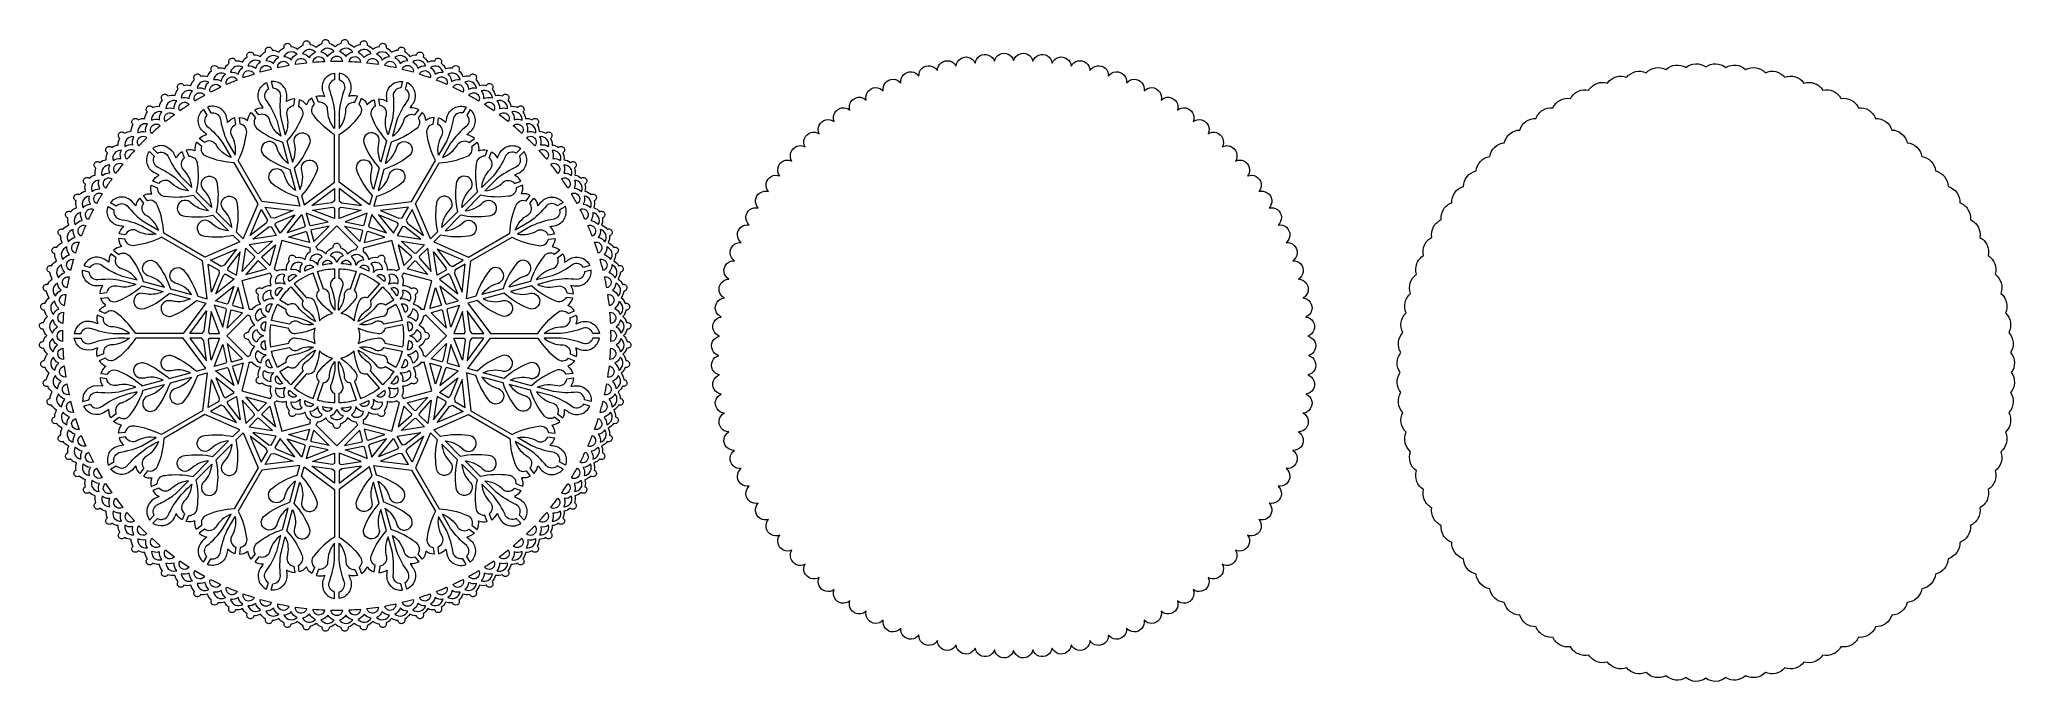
# Model space of a CAD drawing. Header units: centimetres. Extents: x -30.4 to 30.4, y -9.9 to 9.9.
import ezdxf

# ---------------------------------------------------------------- set-up
doc = ezdxf.new("R2010")
doc.units = ezdxf.units.CM
doc.header["$MEASUREMENT"] = 0
doc.layers.add('Layer 1', color=7, linetype='Continuous')

msp = doc.modelspace()

# ---------------------------------------------------------------- linework, layer by layer
at = {"layer": 'Layer 1', "color": 2, "lineweight": 9}
for points, knots in [([(-20.14559, -8.03457), (-20.08703, -8.07914), (-20.0173, -8.10668), (-19.94409, -8.11415), (-19.94409, -8.11415), (-19.94315, -8.14461), (-19.9291, -8.17319), (-19.90556, -8.19254), (-19.90556, -8.19254), (-19.88202, -8.2119), (-19.85127, -8.22015), (-19.8212, -8.21518), (-19.8212, -8.21518), (-19.79113, -8.21022), (-19.76467, -8.19252), (-19.7486, -8.16663), (-19.7486, -8.16663), (-19.73252, -8.14073), (-19.72841, -8.10916), (-19.73731, -8.08001), (-19.73731, -8.08001), (-19.67038, -8.04941), (-19.61321, -8.00092), (-19.57208, -7.93989), (-19.57208, -7.93989), (-19.51073, -7.98053), (-19.43935, -8.00345), (-19.36581, -8.00612), (-19.36581, -8.00612), (-19.36287, -8.03645), (-19.34699, -8.06404), (-19.32223, -8.08182), (-19.32223, -8.08182), (-19.29747, -8.09959), (-19.26625, -8.10582), (-19.23657, -8.0989), (-19.23657, -8.0989), (-19.20689, -8.09198), (-19.18164, -8.07258), (-19.1673, -8.04569), (-19.1673, -8.04569), (-19.15295, -8.0188), (-19.15091, -7.98703), (-19.1617, -7.95853), (-19.1617, -7.95853), (-19.09692, -7.92361), (-19.04304, -7.87148), (-19.00599, -7.80789), (-19.00599, -7.80789), (-18.94211, -7.84444), (-18.86939, -7.86264), (-18.79583, -7.86049), (-18.79583, -7.86049), (-18.79091, -7.89057), (-18.77326, -7.91706), (-18.74739, -7.93318), (-18.74739, -7.93318), (-18.72153, -7.9493), (-18.68996, -7.95347), (-18.6608, -7.94462), (-18.6608, -7.94462), (-18.63163, -7.93577), (-18.60771, -7.91477), (-18.59515, -7.887), (-18.59515, -7.887), (-18.5826, -7.85923), (-18.58264, -7.82739), (-18.59527, -7.79965), (-18.59527, -7.79965), (-18.53291, -7.76057), (-18.48255, -7.70503), (-18.44974, -7.63916), (-18.44974, -7.63916), (-18.38361, -7.67145), (-18.30985, -7.68485), (-18.23659, -7.6779), (-18.23659, -7.6779), (-18.22972, -7.70759), (-18.21037, -7.73287), (-18.18351, -7.74726), (-18.18351, -7.74726), (-18.15664, -7.76165), (-18.12487, -7.76375), (-18.09635, -7.75301), (-18.09635, -7.75301), (-18.06783, -7.74228), (-18.04533, -7.71975), (-18.03461, -7.69122), (-18.03461, -7.69122), (-18.0239, -7.66269), (-18.02603, -7.63092), (-18.04044, -7.60407), (-18.04044, -7.60407), (-17.98077, -7.561), (-17.93415, -7.50228), (-17.90573, -7.4344), (-17.90573, -7.4344), (-17.83762, -7.4623), (-17.76314, -7.47085), (-17.69049, -7.45912), (-17.69049, -7.45912), (-17.6817, -7.4883), (-17.66074, -7.51227), (-17.63299, -7.52487), (-17.63299, -7.52487), (-17.60524, -7.53747), (-17.5734, -7.53748), (-17.54564, -7.5249), (-17.54564, -7.5249), (-17.51788, -7.51233), (-17.4969, -7.48838), (-17.48808, -7.45921), (-17.48808, -7.45921), (-17.47926, -7.43004), (-17.48345, -7.39848), (-17.49959, -7.37262), (-17.49959, -7.37262), (-17.44287, -7.32574), (-17.40019, -7.2641), (-17.37626, -7.19451), (-17.37626, -7.19451), (-17.30648, -7.21789), (-17.2316, -7.22156), (-17.15987, -7.2051), (-17.15987, -7.2051), (-17.14919, -7.23364), (-17.12671, -7.25618), (-17.09819, -7.26694), (-17.09819, -7.26694), (-17.06968, -7.2777), (-17.03791, -7.27563), (-17.01103, -7.26126), (-17.01103, -7.26126), (-16.98415, -7.2469), (-16.96478, -7.22163), (-16.95789, -7.19195), (-16.95789, -7.19195), (-16.95099, -7.16226), (-16.95724, -7.13104), (-16.97504, -7.1063), (-16.97504, -7.1063), (-16.9215, -7.0558), (-16.88295, -6.99151), (-16.86362, -6.9205), (-16.86362, -6.9205), (-16.79246, -6.93927), (-16.7175, -6.93803), (-16.64701, -6.91691), (-16.64701, -6.91691), (-16.63448, -6.94469), (-16.61057, -6.96571), (-16.58141, -6.97459), (-16.58141, -6.97459), (-16.55226, -6.98346), (-16.52069, -6.97932), (-16.49481, -6.96322), (-16.49481, -6.96322), (-16.46893, -6.94713), (-16.45125, -6.92065), (-16.44631, -6.89058), (-16.44631, -6.89058), (-16.44137, -6.8605), (-16.44965, -6.82976), (-16.46903, -6.80623), (-16.46903, -6.80623), (-16.41891, -6.75235), (-16.38464, -6.68567), (-16.37, -6.61355), (-16.37, -6.61355), (-16.29777, -6.62762), (-16.22305, -6.62148), (-16.15409, -6.5958), (-16.15409, -6.5958), (-16.13977, -6.6227), (-16.11453, -6.64211), (-16.08486, -6.64906), (-16.08486, -6.64906), (-16.05518, -6.656), (-16.02396, -6.64981), (-15.99918, -6.63206), (-15.99918, -6.63206), (-15.97441, -6.61431), (-15.9585, -6.58673), (-15.95554, -6.55639), (-15.95554, -6.55639), (-15.95258, -6.52606), (-15.96285, -6.49593), (-15.98373, -6.47372), (-15.98373, -6.47372), (-15.93724, -6.41667), (-15.90741, -6.34789), (-15.89751, -6.27497), (-15.89751, -6.27497), (-15.82451, -6.28429), (-15.75036, -6.27327), (-15.68322, -6.24313), (-15.68322, -6.24313), (-15.66717, -6.26904), (-15.64072, -6.28676), (-15.61066, -6.29175), (-15.61066, -6.29175), (-15.58059, -6.29674), (-15.54984, -6.28852), (-15.52628, -6.26919), (-15.52628, -6.26919), (-15.50272, -6.24985), (-15.48865, -6.22129), (-15.48768, -6.19083), (-15.48768, -6.19083), (-15.48671, -6.16037), (-15.49893, -6.13097), (-15.52121, -6.11017), (-15.52121, -6.11017), (-15.47855, -6.05021), (-15.45328, -5.97962), (-15.44818, -5.90621), (-15.44818, -5.90621), (-15.37473, -5.91073), (-15.30145, -5.89489), (-15.23643, -5.86043), (-15.23643, -5.86043), (-15.21872, -5.88523), (-15.19117, -5.90118), (-15.16084, -5.9042), (-15.16084, -5.9042), (-15.13051, -5.90721), (-15.10036, -5.89699), (-15.07812, -5.87616), (-15.07812, -5.87616), (-15.05587, -5.85533), (-15.0437, -5.82591), (-15.04473, -5.79545), (-15.04473, -5.79545), (-15.04575, -5.76499), (-15.05987, -5.73645), (-15.08346, -5.71716), (-15.08346, -5.71716), (-15.04482, -5.65452), (-15.02422, -5.58244), (-15.02393, -5.50885), (-15.02393, -5.50885), (-14.95034, -5.50856), (-14.87825, -5.48796), (-14.81562, -5.44932), (-14.81562, -5.44932), (-14.79633, -5.47291), (-14.76779, -5.48703), (-14.73733, -5.48805), (-14.73733, -5.48805), (-14.70688, -5.48908), (-14.67746, -5.47691), (-14.65662, -5.45466), (-14.65662, -5.45466), (-14.63579, -5.43242), (-14.62557, -5.40227), (-14.62858, -5.37194), (-14.62858, -5.37194), (-14.6316, -5.34161), (-14.64755, -5.31406), (-14.67235, -5.29635), (-14.67235, -5.29635), (-14.63789, -5.23133), (-14.62205, -5.15805), (-14.62657, -5.0846), (-14.62657, -5.0846), (-14.55316, -5.0795), (-14.48258, -5.05423), (-14.42261, -5.01157), (-14.42261, -5.01157), (-14.40181, -5.03385), (-14.37241, -5.04607), (-14.34195, -5.0451), (-14.34195, -5.0451), (-14.31149, -5.04413), (-14.28293, -5.03006), (-14.2636, -5.00651), (-14.2636, -5.00651), (-14.24426, -4.98295), (-14.23604, -4.95219), (-14.24103, -4.92212), (-14.24103, -4.92212), (-14.24602, -4.89206), (-14.26374, -4.86561), (-14.28965, -4.84956), (-14.28965, -4.84956), (-14.25951, -4.78242), (-14.2485, -4.70826), (-14.25782, -4.63527), (-14.25782, -4.63527), (-14.18489, -4.62537), (-14.11611, -4.59554), (-14.05906, -4.54906), (-14.05906, -4.54906), (-14.03686, -4.56993), (-14.00672, -4.5802), (-13.97639, -4.57724), (-13.97639, -4.57724), (-13.94606, -4.57428), (-13.91848, -4.55837), (-13.90073, -4.5336), (-13.90073, -4.5336), (-13.88297, -4.50883), (-13.87678, -4.4776), (-13.88372, -4.44792), (-13.88372, -4.44792), (-13.89067, -4.41825), (-13.91008, -4.39302), (-13.93699, -4.3787), (-13.93699, -4.3787), (-13.9113, -4.30973), (-13.90516, -4.23501), (-13.91924, -4.16278), (-13.91924, -4.16278), (-13.84712, -4.14814), (-13.78043, -4.11387), (-13.72655, -4.06375), (-13.72655, -4.06375), (-13.70302, -4.08313), (-13.67228, -4.09141), (-13.64221, -4.08647), (-13.64221, -4.08647), (-13.61213, -4.08153), (-13.58565, -4.06386), (-13.56956, -4.03798), (-13.56956, -4.03798), (-13.55347, -4.01209), (-13.54932, -3.98053), (-13.5582, -3.95137), (-13.5582, -3.95137), (-13.56707, -3.92221), (-13.58809, -3.8983), (-13.61587, -3.88577), (-13.61587, -3.88577), (-13.59476, -3.81528), (-13.59352, -3.74032), (-13.61229, -3.66916), (-13.61229, -3.66916), (-13.54128, -3.64983), (-13.47698, -3.61128), (-13.42648, -3.55774), (-13.42648, -3.55774), (-13.40174, -3.57554), (-13.37052, -3.58179), (-13.34084, -3.57489), (-13.34084, -3.57489), (-13.31115, -3.568), (-13.28589, -3.54863), (-13.27152, -3.52175), (-13.27152, -3.52175), (-13.25715, -3.49487), (-13.25508, -3.4631), (-13.26584, -3.43459), (-13.26584, -3.43459), (-13.2766, -3.40607), (-13.29915, -3.38359), (-13.32769, -3.37291), (-13.32769, -3.37291), (-13.31123, -3.30118), (-13.31489, -3.2263), (-13.33827, -3.15652), (-13.33827, -3.15652), (-13.26868, -3.13259), (-13.20704, -3.08991), (-13.16016, -3.03319), (-13.16016, -3.03319), (-13.1343, -3.04933), (-13.10274, -3.05353), (-13.07357, -3.0447), (-13.07357, -3.0447), (-13.0444, -3.03588), (-13.02046, -3.0149), (-13.00788, -2.98714), (-13.00788, -2.98714), (-12.9953, -2.95938), (-12.99531, -2.92754), (-13.00792, -2.89979), (-13.00792, -2.89979), (-13.02052, -2.87205), (-13.04448, -2.85108), (-13.07366, -2.84229), (-13.07366, -2.84229), (-13.06193, -2.76964), (-13.07048, -2.69516), (-13.09838, -2.62706), (-13.09838, -2.62706), (-13.0305, -2.59863), (-12.97178, -2.55201), (-12.92871, -2.49234), (-12.92871, -2.49234), (-12.90186, -2.50676), (-12.87009, -2.50888), (-12.84156, -2.49817), (-12.84156, -2.49817), (-12.81302, -2.48746), (-12.7905, -2.46495), (-12.77977, -2.43643), (-12.77977, -2.43643), (-12.76903, -2.40791), (-12.77113, -2.37614), (-12.78552, -2.34928), (-12.78552, -2.34928), (-12.79991, -2.32241), (-12.82519, -2.30306), (-12.85488, -2.29619), (-12.85488, -2.29619), (-12.84792, -2.22293), (-12.86133, -2.14917), (-12.89362, -2.08304), (-12.89362, -2.08304), (-12.82775, -2.05023), (-12.77221, -1.99987), (-12.73313, -1.93751), (-12.73313, -1.93751), (-12.70539, -1.95014), (-12.67355, -1.95018), (-12.64578, -1.93763), (-12.64578, -1.93763), (-12.61801, -1.92507), (-12.59701, -1.90114), (-12.58816, -1.87198), (-12.58816, -1.87198), (-12.57931, -1.84282), (-12.58348, -1.81125), (-12.5996, -1.78539), (-12.5996, -1.78539), (-12.61572, -1.75952), (-12.64221, -1.74187), (-12.67229, -1.73696), (-12.67229, -1.73696), (-12.67014, -1.66339), (-12.68834, -1.59067), (-12.72489, -1.52679), (-12.72489, -1.52679), (-12.6613, -1.48974), (-12.60917, -1.43586), (-12.57425, -1.37108), (-12.57425, -1.37108), (-12.54575, -1.38186), (-12.51398, -1.37983), (-12.48709, -1.36548), (-12.48709, -1.36548), (-12.4602, -1.35114), (-12.4408, -1.32589), (-12.43388, -1.29621), (-12.43388, -1.29621), (-12.42696, -1.26653), (-12.43319, -1.23531), (-12.45096, -1.21055), (-12.45096, -1.21055), (-12.46873, -1.18579), (-12.49633, -1.16991), (-12.52666, -1.16698), (-12.52666, -1.16698), (-12.52933, -1.09343), (-12.55225, -1.02205), (-12.59289, -0.9607), (-12.59289, -0.9607), (-12.53186, -0.91958), (-12.48337, -0.8624), (-12.45277, -0.79548), (-12.45277, -0.79548), (-12.42362, -0.80437), (-12.39205, -0.80026), (-12.36615, -0.78419), (-12.36615, -0.78419), (-12.34026, -0.76812), (-12.32256, -0.74165), (-12.31759, -0.71158), (-12.31759, -0.71158), (-12.31263, -0.68151), (-12.32088, -0.65077), (-12.34024, -0.62722), (-12.34024, -0.62722), (-12.35959, -0.60368), (-12.38817, -0.58964), (-12.41863, -0.58869), (-12.41863, -0.58869), (-12.4261, -0.51548), (-12.45363, -0.44575), (-12.49821, -0.38719), (-12.49821, -0.38719), (-12.44, -0.34216), (-12.39535, -0.28194), (-12.36919, -0.21315), (-12.36919, -0.21315), (-12.33952, -0.22013), (-12.30828, -0.21395), (-12.2835, -0.19622), (-12.2835, -0.19622), (-12.25871, -0.17849), (-12.24278, -0.15093), (-12.23979, -0.1206), (-12.23979, -0.1206), (-12.2368, -0.09027), (-12.24705, -0.06012), (-12.2679, -0.0379), (-12.2679, -0.0379), (-12.28875, -0.01567), (-12.31818, -0.00353), (-12.34864, -0.00458), (-12.34864, -0.00458), (-12.36088, 0.06799), (-12.39293, 0.13577), (-12.44123, 0.19129), (-12.44123, 0.19129), (-12.38609, 0.24002), (-12.34548, 0.30304), (-12.32387, 0.37339), (-12.32387, 0.37339), (-12.29381, 0.36837), (-12.26305, 0.37657), (-12.23947, 0.39589), (-12.23947, 0.39589), (-12.2159, 0.4152), (-12.2018, 0.44375), (-12.2008, 0.47421), (-12.2008, 0.47421), (-12.19981, 0.50467), (-12.212, 0.53408), (-12.23426, 0.55489), (-12.23426, 0.55489), (-12.25653, 0.57571), (-12.28669, 0.5859), (-12.31701, 0.58286), (-12.31701, 0.58286), (-12.33397, 0.65447), (-12.37038, 0.72001), (-12.42221, 0.77225), (-12.42221, 0.77225), (-12.37038, 0.82449), (-12.33397, 0.89003), (-12.31701, 0.96164), (-12.31701, 0.96164), (-12.28669, 0.9586), (-12.25653, 0.9688), (-12.23426, 0.98961), (-12.23426, 0.98961), (-12.212, 1.01042), (-12.19981, 1.03983), (-12.2008, 1.07029), (-12.2008, 1.07029), (-12.2018, 1.10075), (-12.2159, 1.1293), (-12.23947, 1.14862), (-12.23947, 1.14862), (-12.26305, 1.16793), (-12.29381, 1.17613), (-12.32387, 1.17111), (-12.32387, 1.17111), (-12.34548, 1.24146), (-12.38609, 1.30448), (-12.44123, 1.35322), (-12.44123, 1.35322), (-12.39293, 1.40873), (-12.36088, 1.47651), (-12.34864, 1.54908), (-12.34864, 1.54908), (-12.31818, 1.54803), (-12.28875, 1.56018), (-12.2679, 1.5824), (-12.2679, 1.5824), (-12.24705, 1.60463), (-12.2368, 1.63477), (-12.23979, 1.6651), (-12.23979, 1.6651), (-12.24278, 1.69543), (-12.25871, 1.723), (-12.2835, 1.74073), (-12.2835, 1.74073), (-12.30828, 1.75845), (-12.33952, 1.76463), (-12.36919, 1.75765), (-12.36919, 1.75765), (-12.39535, 1.82644), (-12.44, 1.88666), (-12.49821, 1.93169), (-12.49821, 1.93169), (-12.45363, 1.99025), (-12.4261, 2.05998), (-12.41863, 2.13319), (-12.41863, 2.13319), (-12.38817, 2.13414), (-12.35959, 2.14818), (-12.34024, 2.17172), (-12.34024, 2.17172), (-12.32088, 2.19527), (-12.31263, 2.22601), (-12.31759, 2.25608), (-12.31759, 2.25608), (-12.32256, 2.28615), (-12.34026, 2.31262), (-12.36615, 2.32869), (-12.36615, 2.32869), (-12.39205, 2.34476), (-12.42362, 2.34887), (-12.45277, 2.33998), (-12.45277, 2.33998), (-12.48337, 2.4069), (-12.53186, 2.46408), (-12.59289, 2.5052), (-12.59289, 2.5052), (-12.55225, 2.56655), (-12.52933, 2.63793), (-12.52666, 2.71148), (-12.52666, 2.71148), (-12.49633, 2.71441), (-12.46873, 2.73029), (-12.45096, 2.75505), (-12.45096, 2.75505), (-12.43319, 2.77981), (-12.42696, 2.81103), (-12.43388, 2.84071), (-12.43388, 2.84071), (-12.4408, 2.87039), (-12.4602, 2.89564), (-12.48709, 2.90999), (-12.48709, 2.90999), (-12.51398, 2.92433), (-12.54575, 2.92637), (-12.57425, 2.91558), (-12.57425, 2.91558), (-12.60917, 2.98037), (-12.6613, 3.03425), (-12.72489, 3.07129), (-12.72489, 3.07129), (-12.68834, 3.13517), (-12.67014, 3.2079), (-12.67229, 3.28146), (-12.67229, 3.28146), (-12.64221, 3.28637), (-12.61572, 3.30402), (-12.5996, 3.32989), (-12.5996, 3.32989), (-12.58348, 3.35576), (-12.57931, 3.38732), (-12.58816, 3.41648), (-12.58816, 3.41648), (-12.59701, 3.44565), (-12.61801, 3.46958), (-12.64578, 3.48213), (-12.64578, 3.48213), (-12.67355, 3.49468), (-12.70539, 3.49464), (-12.73313, 3.48202), (-12.73313, 3.48202), (-12.77221, 3.54438), (-12.82775, 3.59473), (-12.89362, 3.62754), (-12.89362, 3.62754), (-12.86133, 3.69367), (-12.84792, 3.76743), (-12.85488, 3.8407), (-12.85488, 3.8407), (-12.82519, 3.84757), (-12.79991, 3.86691), (-12.78552, 3.89378), (-12.78552, 3.89378), (-12.77113, 3.92064), (-12.76903, 3.95241), (-12.77977, 3.98093), (-12.77977, 3.98093), (-12.7905, 4.00946), (-12.81302, 4.03196), (-12.84156, 4.04267), (-12.84156, 4.04267), (-12.87009, 4.05338), (-12.90185, 4.05126), (-12.92871, 4.03684), (-12.92871, 4.03684), (-12.97178, 4.09651), (-13.0305, 4.14313), (-13.09838, 4.17156), (-13.09838, 4.17156), (-13.07048, 4.23966), (-13.06193, 4.31414), (-13.07366, 4.38679), (-13.07366, 4.38679), (-13.04448, 4.39559), (-13.02052, 4.41655), (-13.00792, 4.4443), (-13.00792, 4.4443), (-12.99531, 4.47205), (-12.9953, 4.50388), (-13.00788, 4.53164), (-13.00788, 4.53164), (-13.02046, 4.5594), (-13.0444, 4.58038), (-13.07357, 4.58921), (-13.07357, 4.58921), (-13.10274, 4.59803), (-13.1343, 4.59383), (-13.16016, 4.57769), (-13.16016, 4.57769), (-13.20704, 4.63442), (-13.26868, 4.6771), (-13.33827, 4.70102), (-13.33827, 4.70102), (-13.31489, 4.7708), (-13.31123, 4.84568), (-13.32769, 4.91741), (-13.32769, 4.91741), (-13.29915, 4.9281), (-13.2766, 4.95058), (-13.26584, 4.97909), (-13.26584, 4.97909), (-13.25508, 5.00761), (-13.25715, 5.03938), (-13.27152, 5.06625), (-13.27152, 5.06625), (-13.28589, 5.09313), (-13.31115, 5.1125), (-13.34084, 5.1194), (-13.34084, 5.1194), (-13.37052, 5.12629), (-13.40174, 5.12004), (-13.42648, 5.10224), (-13.42648, 5.10224), (-13.47698, 5.15578), (-13.54128, 5.19434), (-13.61229, 5.21366), (-13.61229, 5.21366), (-13.59352, 5.28482), (-13.59476, 5.35978), (-13.61587, 5.43028), (-13.61587, 5.43028), (-13.58809, 5.44281), (-13.56707, 5.46672), (-13.5582, 5.49587), (-13.5582, 5.49587), (-13.54932, 5.52503), (-13.55347, 5.5566), (-13.56956, 5.58248), (-13.56956, 5.58248), (-13.58565, 5.60836), (-13.61213, 5.62603), (-13.64221, 5.63097), (-13.64221, 5.63097), (-13.67228, 5.63591), (-13.70302, 5.62763), (-13.72655, 5.60826), (-13.72655, 5.60826), (-13.78043, 5.65838), (-13.84712, 5.69264), (-13.91924, 5.70728), (-13.91924, 5.70728), (-13.90516, 5.77952), (-13.9113, 5.85423), (-13.93699, 5.9232), (-13.93699, 5.9232), (-13.91008, 5.93752), (-13.89067, 5.96275), (-13.88372, 5.99243), (-13.88372, 5.99243), (-13.87678, 6.0221), (-13.88297, 6.05333), (-13.90073, 6.0781), (-13.90073, 6.0781), (-13.91848, 6.10288), (-13.94606, 6.11878), (-13.97639, 6.12174), (-13.97639, 6.12174), (-14.00672, 6.1247), (-14.03686, 6.11443), (-14.05906, 6.09356), (-14.05906, 6.09356), (-14.11611, 6.14004), (-14.18489, 6.16988), (-14.25782, 6.17977), (-14.25782, 6.17977), (-14.2485, 6.25277), (-14.25951, 6.32693), (-14.28965, 6.39406), (-14.28965, 6.39406), (-14.26374, 6.41011), (-14.24602, 6.43656), (-14.24103, 6.46663), (-14.24103, 6.46663), (-14.23604, 6.49669), (-14.24426, 6.52745), (-14.2636, 6.55101), (-14.2636, 6.55101), (-14.28293, 6.57456), (-14.31149, 6.58863), (-14.34195, 6.5896), (-14.34195, 6.5896), (-14.37241, 6.59058), (-14.40181, 6.57835), (-14.42261, 6.55607), (-14.42261, 6.55607), (-14.48258, 6.59873), (-14.55316, 6.624), (-14.62657, 6.6291), (-14.62657, 6.6291), (-14.62205, 6.70256), (-14.63789, 6.77583), (-14.67235, 6.84086), (-14.67235, 6.84086), (-14.64755, 6.85856), (-14.6316, 6.88612), (-14.62858, 6.91644), (-14.62858, 6.91644), (-14.62557, 6.94677), (-14.63579, 6.97692), (-14.65662, 6.99917), (-14.65662, 6.99917), (-14.67746, 7.02141), (-14.70688, 7.03358), (-14.73733, 7.03256), (-14.73733, 7.03256), (-14.76779, 7.03153), (-14.79633, 7.01741), (-14.81562, 6.99382), (-14.81562, 6.99382), (-14.87825, 7.03247), (-14.95034, 7.05307), (-15.02393, 7.05335), (-15.02393, 7.05335), (-15.02422, 7.12694), (-15.04482, 7.19903), (-15.08346, 7.26166), (-15.08346, 7.26166), (-15.05987, 7.28095), (-15.04575, 7.30949), (-15.04473, 7.33995), (-15.04473, 7.33995), (-15.0437, 7.37041), (-15.05587, 7.39983), (-15.07812, 7.42066), (-15.07812, 7.42066), (-15.10036, 7.44149), (-15.13051, 7.45172), (-15.16084, 7.4487), (-15.16084, 7.4487), (-15.19117, 7.44569), (-15.21872, 7.42973), (-15.23643, 7.40493), (-15.23643, 7.40493), (-15.30145, 7.43939), (-15.37473, 7.45523), (-15.44818, 7.45071), (-15.44818, 7.45071), (-15.45328, 7.52412), (-15.47855, 7.59471), (-15.52121, 7.65468), (-15.52121, 7.65468), (-15.49893, 7.67547), (-15.48671, 7.70487), (-15.48768, 7.73533), (-15.48768, 7.73533), (-15.48865, 7.76579), (-15.50272, 7.79435), (-15.52628, 7.81368), (-15.52628, 7.81368), (-15.54984, 7.83302), (-15.58059, 7.84125), (-15.61066, 7.83625), (-15.61066, 7.83625), (-15.64072, 7.83126), (-15.66717, 7.81354), (-15.68322, 7.78763), (-15.68322, 7.78763), (-15.75036, 7.81777), (-15.82452, 7.82879), (-15.89752, 7.81947), (-15.89752, 7.81947), (-15.90741, 7.89239), (-15.93724, 7.96117), (-15.98373, 8.01822), (-15.98373, 8.01822), (-15.96285, 8.04043), (-15.95258, 8.07056), (-15.95554, 8.10089), (-15.95554, 8.10089), (-15.9585, 8.13123), (-15.97441, 8.15881), (-15.99918, 8.17656), (-15.99918, 8.17656), (-16.02396, 8.19431), (-16.05518, 8.20051), (-16.08486, 8.19356), (-16.08486, 8.19356), (-16.11453, 8.18661), (-16.13977, 8.1672), (-16.15409, 8.1403), (-16.15409, 8.1403), (-16.22305, 8.16598), (-16.29777, 8.17212), (-16.37, 8.15805), (-16.37, 8.15805), (-16.38464, 8.23017), (-16.41891, 8.29685), (-16.46903, 8.35074), (-16.46903, 8.35074), (-16.44965, 8.37426), (-16.44137, 8.405), (-16.44631, 8.43508), (-16.44631, 8.43508), (-16.45125, 8.46515), (-16.46893, 8.49163), (-16.49481, 8.50772), (-16.49481, 8.50772), (-16.52069, 8.52382), (-16.55226, 8.52796), (-16.58141, 8.51909), (-16.58141, 8.51909), (-16.61057, 8.51021), (-16.63448, 8.48919), (-16.64701, 8.46141), (-16.64701, 8.46141), (-16.7175, 8.48253), (-16.79246, 8.48377), (-16.86362, 8.465), (-16.86362, 8.465), (-16.88295, 8.53601), (-16.9215, 8.6003), (-16.97504, 8.6508), (-16.97504, 8.6508), (-16.95724, 8.67554), (-16.95099, 8.70676), (-16.95789, 8.73645), (-16.95789, 8.73645), (-16.96478, 8.76613), (-16.98415, 8.7914), (-17.01103, 8.80576), (-17.01103, 8.80576), (-17.03791, 8.82013), (-17.06968, 8.8222), (-17.09819, 8.81144), (-17.09819, 8.81144), (-17.12671, 8.80068), (-17.14919, 8.77814), (-17.15987, 8.7496), (-17.15987, 8.7496), (-17.2316, 8.76606), (-17.30648, 8.76239), (-17.37626, 8.73901), (-17.37626, 8.73901), (-17.40019, 8.8086), (-17.44287, 8.87024), (-17.49959, 8.91713), (-17.49959, 8.91713), (-17.48345, 8.94298), (-17.47926, 8.97454), (-17.48808, 9.00371), (-17.48808, 9.00371), (-17.4969, 9.03288), (-17.51788, 9.05683), (-17.54564, 9.06941), (-17.54564, 9.06941), (-17.5734, 9.08198), (-17.60524, 9.08197), (-17.63299, 9.06937), (-17.63299, 9.06937), (-17.66074, 9.05677), (-17.6817, 9.0328), (-17.69049, 9.00362), (-17.69049, 9.00362), (-17.76314, 9.01536), (-17.83762, 9.0068), (-17.90573, 8.97891), (-17.90573, 8.97891), (-17.93415, 9.04679), (-17.98077, 9.1055), (-18.04044, 9.14857), (-18.04044, 9.14857), (-18.02603, 9.17543), (-18.0239, 9.2072), (-18.03461, 9.23573), (-18.03461, 9.23573), (-18.04533, 9.26426), (-18.06783, 9.28678), (-18.09635, 9.29752), (-18.09635, 9.29752), (-18.12487, 9.30825), (-18.15664, 9.30616), (-18.18351, 9.29177), (-18.18351, 9.29177), (-18.21037, 9.27738), (-18.22972, 9.25209), (-18.23659, 9.2224), (-18.23659, 9.2224), (-18.30985, 9.22936), (-18.38361, 9.21595), (-18.44974, 9.18366), (-18.44974, 9.18366), (-18.48255, 9.24954), (-18.53291, 9.30508), (-18.59527, 9.34416), (-18.59527, 9.34416), (-18.58264, 9.37189), (-18.5826, 9.40373), (-18.59515, 9.4315), (-18.59515, 9.4315), (-18.60771, 9.45927), (-18.63164, 9.48027), (-18.6608, 9.48912), (-18.6608, 9.48912), (-18.68996, 9.49797), (-18.72153, 9.4938), (-18.74739, 9.47768), (-18.74739, 9.47768), (-18.77326, 9.46157), (-18.79091, 9.43507), (-18.79583, 9.40499), (-18.79583, 9.40499), (-18.86939, 9.40714), (-18.94211, 9.38894), (-19.00599, 9.3524), (-19.00599, 9.3524), (-19.04304, 9.41599), (-19.09692, 9.46811), (-19.1617, 9.50303), (-19.1617, 9.50303), (-19.15092, 9.53153), (-19.15295, 9.56331), (-19.1673, 9.5902), (-19.1673, 9.5902), (-19.18164, 9.61709), (-19.20689, 9.63648), (-19.23657, 9.6434), (-19.23657, 9.6434), (-19.26625, 9.65032), (-19.29747, 9.64409), (-19.32223, 9.62632), (-19.32223, 9.62632), (-19.34699, 9.60855), (-19.36287, 9.58096), (-19.36581, 9.55062), (-19.36581, 9.55062), (-19.43935, 9.54796), (-19.51073, 9.52504), (-19.57208, 9.48439), (-19.57208, 9.48439), (-19.61321, 9.54542), (-19.67038, 9.59391), (-19.73731, 9.62452), (-19.73731, 9.62452), (-19.72841, 9.65367), (-19.73252, 9.68524), (-19.7486, 9.71113), (-19.7486, 9.71113), (-19.76467, 9.73703), (-19.79113, 9.75473), (-19.8212, 9.75969), (-19.8212, 9.75969), (-19.85127, 9.76465), (-19.88202, 9.7564), (-19.90556, 9.73705), (-19.90556, 9.73705), (-19.9291, 9.71769), (-19.94315, 9.68912), (-19.94409, 9.65866), (-19.94409, 9.65866), (-20.0173, 9.65119), (-20.08703, 9.62365), (-20.14559, 9.57908), (-20.14559, 9.57908), (-20.19062, 9.63729), (-20.25085, 9.68193), (-20.31963, 9.7081), (-20.31963, 9.7081), (-20.31266, 9.73777), (-20.31883, 9.769), (-20.33656, 9.79379), (-20.33656, 9.79379), (-20.35429, 9.81858), (-20.38186, 9.83451), (-20.41219, 9.83749), (-20.41219, 9.83749), (-20.44251, 9.84048), (-20.47266, 9.83024), (-20.49488, 9.80938), (-20.49488, 9.80938), (-20.51711, 9.78853), (-20.52925, 9.7591), (-20.5282, 9.72864), (-20.5282, 9.72864), (-20.60077, 9.7164), (-20.66855, 9.68436), (-20.72407, 9.63605), (-20.72407, 9.63605), (-20.77281, 9.69119), (-20.83582, 9.73181), (-20.90617, 9.75341), (-20.90617, 9.75341), (-20.90116, 9.78348), (-20.90936, 9.81424), (-20.92867, 9.83781), (-20.92867, 9.83781), (-20.94798, 9.86139), (-20.97653, 9.87548), (-21.00699, 9.87648), (-21.00699, 9.87648), (-21.03745, 9.87748), (-21.06686, 9.86528), (-21.08767, 9.84302), (-21.08767, 9.84302), (-21.10849, 9.82076), (-21.11868, 9.7906), (-21.11564, 9.76027), (-21.11564, 9.76027), (-21.18725, 9.74331), (-21.25279, 9.70691), (-21.30503, 9.65507), (-21.30503, 9.65507), (-21.35727, 9.70691), (-21.42281, 9.74331), (-21.49442, 9.76027), (-21.49442, 9.76027), (-21.49138, 9.7906), (-21.50158, 9.82076), (-21.52239, 9.84302), (-21.52239, 9.84302), (-21.54321, 9.86528), (-21.57261, 9.87748), (-21.60307, 9.87648), (-21.60307, 9.87648), (-21.63353, 9.87548), (-21.66208, 9.86139), (-21.6814, 9.83781), (-21.6814, 9.83781), (-21.70071, 9.81424), (-21.70891, 9.78348), (-21.70389, 9.75341), (-21.70389, 9.75341), (-21.77424, 9.73181), (-21.83726, 9.69119), (-21.886, 9.63605), (-21.886, 9.63605), (-21.94152, 9.68436), (-22.0093, 9.7164), (-22.08186, 9.72864), (-22.08186, 9.72864), (-22.08081, 9.7591), (-22.09296, 9.78853), (-22.11518, 9.80938), (-22.11518, 9.80938), (-22.13741, 9.83024), (-22.16755, 9.84048), (-22.19788, 9.83749), (-22.19788, 9.83749), (-22.22821, 9.83451), (-22.25577, 9.81858), (-22.27351, 9.79379), (-22.27351, 9.79379), (-22.29124, 9.769), (-22.29741, 9.73777), (-22.29043, 9.7081), (-22.29043, 9.7081), (-22.35922, 9.68193), (-22.41945, 9.63729), (-22.46447, 9.57908), (-22.46447, 9.57908), (-22.52303, 9.62365), (-22.59276, 9.65119), (-22.66598, 9.65866), (-22.66598, 9.65866), (-22.66692, 9.68912), (-22.68096, 9.71769), (-22.7045, 9.73705), (-22.7045, 9.73705), (-22.72805, 9.7564), (-22.7588, 9.76465), (-22.78886, 9.75969), (-22.78886, 9.75969), (-22.81893, 9.75473), (-22.8454, 9.73703), (-22.86147, 9.71113), (-22.86147, 9.71113), (-22.87754, 9.68524), (-22.88166, 9.65367), (-22.87276, 9.62452), (-22.87276, 9.62452), (-22.93968, 9.59391), (-22.99686, 9.54542), (-23.03798, 9.48439), (-23.03798, 9.48439), (-23.09933, 9.52504), (-23.17072, 9.54796), (-23.24426, 9.55062), (-23.24426, 9.55062), (-23.24719, 9.58096), (-23.26308, 9.60855), (-23.28783, 9.62632), (-23.28783, 9.62632), (-23.31259, 9.64409), (-23.34381, 9.65032), (-23.37349, 9.6434), (-23.37349, 9.6434), (-23.40317, 9.63648), (-23.42843, 9.61709), (-23.44277, 9.5902), (-23.44277, 9.5902), (-23.45711, 9.56331), (-23.45915, 9.53153), (-23.44837, 9.50303), (-23.44837, 9.50303), (-23.51315, 9.46811), (-23.56703, 9.41598), (-23.60408, 9.35239), (-23.60408, 9.35239), (-23.66795, 9.38894), (-23.74068, 9.40714), (-23.81424, 9.40499), (-23.81424, 9.40499), (-23.81915, 9.43507), (-23.8368, 9.46157), (-23.86267, 9.47768), (-23.86267, 9.47768), (-23.88854, 9.4938), (-23.9201, 9.49797), (-23.94926, 9.48912), (-23.94926, 9.48912), (-23.97843, 9.48027), (-24.00236, 9.45927), (-24.01491, 9.4315), (-24.01491, 9.4315), (-24.02746, 9.40373), (-24.02742, 9.37189), (-24.0148, 9.34416), (-24.0148, 9.34416), (-24.07715, 9.30508), (-24.12751, 9.24954), (-24.16032, 9.18366), (-24.16032, 9.18366), (-24.22645, 9.21595), (-24.30021, 9.22936), (-24.37348, 9.2224), (-24.37348, 9.2224), (-24.38034, 9.25209), (-24.39969, 9.27738), (-24.42656, 9.29177), (-24.42656, 9.29177), (-24.45342, 9.30616), (-24.48519, 9.30825), (-24.51371, 9.29752), (-24.51371, 9.29752), (-24.54224, 9.28678), (-24.56474, 9.26426), (-24.57545, 9.23573), (-24.57545, 9.23573), (-24.58616, 9.2072), (-24.58404, 9.17543), (-24.56962, 9.14858), (-24.56962, 9.14858), (-24.62929, 9.1055), (-24.67591, 9.04679), (-24.70434, 8.97891), (-24.70434, 8.97891), (-24.77244, 9.0068), (-24.84692, 9.01536), (-24.91957, 9.00362), (-24.91957, 9.00362), (-24.92837, 9.0328), (-24.94933, 9.05677), (-24.97708, 9.06937), (-24.97708, 9.06937), (-25.00483, 9.08197), (-25.03666, 9.08198), (-25.06442, 9.06941), (-25.06442, 9.06941), (-25.09218, 9.05683), (-25.11317, 9.03288), (-25.12199, 9.00371), (-25.12199, 9.00371), (-25.13081, 8.97454), (-25.12661, 8.94298), (-25.11047, 8.91713), (-25.11047, 8.91713), (-25.1672, 8.87024), (-25.20987, 8.8086), (-25.2338, 8.73901), (-25.2338, 8.73901), (-25.30358, 8.76239), (-25.37846, 8.76606), (-25.45019, 8.7496), (-25.45019, 8.7496), (-25.46088, 8.77814), (-25.48336, 8.80068), (-25.51187, 8.81144), (-25.51187, 8.81144), (-25.54039, 8.8222), (-25.57216, 8.82013), (-25.59904, 8.80576), (-25.59904, 8.80576), (-25.62591, 8.7914), (-25.64528, 8.76613), (-25.65218, 8.73645), (-25.65218, 8.73645), (-25.65907, 8.70676), (-25.65282, 8.67554), (-25.63503, 8.6508), (-25.63503, 8.6508), (-25.68856, 8.6003), (-25.72712, 8.53601), (-25.74644, 8.465), (-25.74644, 8.465), (-25.8176, 8.48377), (-25.89256, 8.48253), (-25.96306, 8.46141), (-25.96306, 8.46141), (-25.97559, 8.48919), (-25.9995, 8.51021), (-26.02865, 8.51909), (-26.02865, 8.51909), (-26.05781, 8.52796), (-26.08938, 8.52382), (-26.11526, 8.50772), (-26.11526, 8.50772), (-26.14114, 8.49163), (-26.15881, 8.46515), (-26.16375, 8.43508), (-26.16375, 8.43508), (-26.16869, 8.405), (-26.16041, 8.37426), (-26.14104, 8.35074), (-26.14104, 8.35074), (-26.19116, 8.29685), (-26.22542, 8.23017), (-26.24006, 8.15805), (-26.24006, 8.15805), (-26.3123, 8.17212), (-26.38701, 8.16598), (-26.45598, 8.1403), (-26.45598, 8.1403), (-26.4703, 8.1672), (-26.49553, 8.18661), (-26.52521, 8.19356), (-26.52521, 8.19356), (-26.55488, 8.20051), (-26.58611, 8.19431), (-26.61088, 8.17656), (-26.61088, 8.17656), (-26.63566, 8.15881), (-26.65156, 8.13123), (-26.65452, 8.10089), (-26.65452, 8.10089), (-26.65748, 8.07056), (-26.64721, 8.04043), (-26.62634, 8.01822), (-26.62634, 8.01822), (-26.67283, 7.96117), (-26.70266, 7.89239), (-26.71255, 7.81947), (-26.71255, 7.81947), (-26.78555, 7.82879), (-26.85971, 7.81777), (-26.92684, 7.78763), (-26.92684, 7.78763), (-26.94289, 7.81354), (-26.96934, 7.83126), (-26.99941, 7.83625), (-26.99941, 7.83625), (-27.02947, 7.84125), (-27.06023, 7.83302), (-27.08379, 7.81368), (-27.08379, 7.81368), (-27.10734, 7.79435), (-27.12141, 7.76579), (-27.12238, 7.73533), (-27.12238, 7.73533), (-27.12335, 7.70487), (-27.11113, 7.67547), (-27.08885, 7.65468), (-27.08885, 7.65468), (-27.13151, 7.59471), (-27.15678, 7.52412), (-27.16188, 7.45071), (-27.16188, 7.45071), (-27.23533, 7.45523), (-27.30861, 7.43939), (-27.37363, 7.40493), (-27.37363, 7.40493), (-27.39134, 7.42973), (-27.41889, 7.44569), (-27.44922, 7.4487), (-27.44922, 7.4487), (-27.47955, 7.45172), (-27.5097, 7.44149), (-27.53194, 7.42066), (-27.53194, 7.42066), (-27.55419, 7.39983), (-27.56636, 7.37041), (-27.56534, 7.33995), (-27.56534, 7.33995), (-27.56431, 7.30949), (-27.55019, 7.28095), (-27.5266, 7.26166), (-27.5266, 7.26166), (-27.56524, 7.19903), (-27.58585, 7.12694), (-27.58613, 7.05335), (-27.58613, 7.05335), (-27.65972, 7.05307), (-27.73181, 7.03247), (-27.79444, 6.99382), (-27.79444, 6.99382), (-27.81373, 7.01741), (-27.84227, 7.03153), (-27.87273, 7.03256), (-27.87273, 7.03256), (-27.90319, 7.03358), (-27.93261, 7.02141), (-27.95344, 6.99917), (-27.95344, 6.99917), (-27.97427, 6.97692), (-27.98449, 6.94677), (-27.98148, 6.91644), (-27.98148, 6.91644), (-27.97847, 6.88612), (-27.96251, 6.85856), (-27.93771, 6.84086), (-27.93771, 6.84086), (-27.97217, 6.77583), (-27.98801, 6.70255), (-27.98349, 6.6291), (-27.98349, 6.6291), (-28.0569, 6.624), (-28.12749, 6.59873), (-28.18746, 6.55607), (-28.18746, 6.55607), (-28.20825, 6.57835), (-28.23765, 6.59058), (-28.26811, 6.5896), (-28.26811, 6.5896), (-28.29857, 6.58863), (-28.32713, 6.57456), (-28.34646, 6.55101), (-28.34646, 6.55101), (-28.3658, 6.52745), (-28.37403, 6.49669), (-28.36903, 6.46663), (-28.36903, 6.46663), (-28.36404, 6.43656), (-28.34632, 6.41011), (-28.32041, 6.39406), (-28.32041, 6.39406), (-28.35055, 6.32693), (-28.36157, 6.25277), (-28.35224, 6.17977), (-28.35224, 6.17977), (-28.42517, 6.16988), (-28.49395, 6.14004), (-28.551, 6.09356), (-28.551, 6.09356), (-28.57321, 6.11443), (-28.60334, 6.1247), (-28.63367, 6.12174), (-28.63367, 6.12174), (-28.66401, 6.11878), (-28.69159, 6.10288), (-28.70934, 6.0781), (-28.70934, 6.0781), (-28.72709, 6.05333), (-28.73329, 6.0221), (-28.72634, 5.99243), (-28.72634, 5.99243), (-28.71939, 5.96275), (-28.69998, 5.93752), (-28.67308, 5.9232), (-28.67308, 5.9232), (-28.69876, 5.85423), (-28.7049, 5.77951), (-28.69083, 5.70728), (-28.69083, 5.70728), (-28.76295, 5.69264), (-28.82963, 5.65838), (-28.88352, 5.60826), (-28.88352, 5.60826), (-28.90704, 5.62763), (-28.93778, 5.63591), (-28.96786, 5.63097), (-28.96786, 5.63097), (-28.99793, 5.62603), (-29.02441, 5.60836), (-29.0405, 5.58248), (-29.0405, 5.58248), (-29.0566, 5.5566), (-29.06074, 5.52503), (-29.05187, 5.49587), (-29.05187, 5.49587), (-29.04299, 5.46672), (-29.02197, 5.44281), (-28.99419, 5.43028), (-28.99419, 5.43028), (-29.01531, 5.35978), (-29.01655, 5.28482), (-28.99778, 5.21366), (-28.99778, 5.21366), (-29.06879, 5.19434), (-29.13308, 5.15578), (-29.18358, 5.10225), (-29.18358, 5.10225), (-29.20832, 5.12004), (-29.23954, 5.12629), (-29.26923, 5.1194), (-29.26923, 5.1194), (-29.29891, 5.1125), (-29.32418, 5.09313), (-29.33855, 5.06625), (-29.33855, 5.06625), (-29.35291, 5.03938), (-29.35498, 5.00761), (-29.34422, 4.97909), (-29.34422, 4.97909), (-29.33346, 4.95058), (-29.31092, 4.9281), (-29.28238, 4.91741), (-29.28238, 4.91741), (-29.29884, 4.84568), (-29.29517, 4.7708), (-29.27179, 4.70102), (-29.27179, 4.70102), (-29.34138, 4.6771), (-29.40302, 4.63442), (-29.44991, 4.57769), (-29.44991, 4.57769), (-29.47576, 4.59383), (-29.50732, 4.59803), (-29.53649, 4.58921), (-29.53649, 4.58921), (-29.56566, 4.58038), (-29.58961, 4.5594), (-29.60219, 4.53164), (-29.60219, 4.53164), (-29.61476, 4.50388), (-29.61475, 4.47205), (-29.60215, 4.4443), (-29.60215, 4.4443), (-29.58955, 4.41655), (-29.56558, 4.39559), (-29.5364, 4.38679), (-29.5364, 4.38679), (-29.54814, 4.31414), (-29.53958, 4.23966), (-29.51169, 4.17156), (-29.51169, 4.17156), (-29.57957, 4.14313), (-29.63828, 4.09651), (-29.68135, 4.03685), (-29.68135, 4.03685), (-29.70821, 4.05126), (-29.73997, 4.05338), (-29.76851, 4.04267), (-29.76851, 4.04267), (-29.79704, 4.03196), (-29.81956, 4.00946), (-29.8303, 3.98093), (-29.8303, 3.98093), (-29.84103, 3.95241), (-29.83893, 3.92064), (-29.82455, 3.89378), (-29.82455, 3.89378), (-29.81016, 3.86691), (-29.78487, 3.84756), (-29.75518, 3.8407), (-29.75518, 3.8407), (-29.76214, 3.76743), (-29.74873, 3.69367), (-29.71644, 3.62754), (-29.71644, 3.62754), (-29.78232, 3.59474), (-29.83786, 3.54438), (-29.87694, 3.48202), (-29.87694, 3.48202), (-29.90467, 3.49464), (-29.93651, 3.49468), (-29.96428, 3.48213), (-29.96428, 3.48213), (-29.99205, 3.46958), (-30.01306, 3.44565), (-30.0219, 3.41648), (-30.0219, 3.41648), (-30.03075, 3.38732), (-30.02658, 3.35576), (-30.01046, 3.32989), (-30.01046, 3.32989), (-29.99435, 3.30402), (-29.96785, 3.28637), (-29.93777, 3.28146), (-29.93777, 3.28146), (-29.93992, 3.2079), (-29.92172, 3.13517), (-29.88517, 3.07129), (-29.88517, 3.07129), (-29.94876, 3.03425), (-30.00089, 2.98037), (-30.03581, 2.91558), (-30.03581, 2.91558), (-30.06431, 2.92637), (-30.09608, 2.92433), (-30.12297, 2.90999), (-30.12297, 2.90999), (-30.14986, 2.89564), (-30.16926, 2.87039), (-30.17618, 2.84071), (-30.17618, 2.84071), (-30.1831, 2.81103), (-30.17687, 2.77981), (-30.1591, 2.75505), (-30.1591, 2.75505), (-30.14133, 2.73029), (-30.11373, 2.71441), (-30.0834, 2.71148), (-30.0834, 2.71148), (-30.08073, 2.63793), (-30.05782, 2.56655), (-30.01717, 2.5052), (-30.01717, 2.5052), (-30.0782, 2.46408), (-30.12669, 2.4069), (-30.15729, 2.33998), (-30.15729, 2.33998), (-30.18644, 2.34887), (-30.21801, 2.34476), (-30.24391, 2.32869), (-30.24391, 2.32869), (-30.2698, 2.31262), (-30.2875, 2.28615), (-30.29247, 2.25608), (-30.29247, 2.25608), (-30.29743, 2.22601), (-30.28918, 2.19526), (-30.26982, 2.17172), (-30.26982, 2.17172), (-30.25047, 2.14818), (-30.2219, 2.13414), (-30.19143, 2.13319), (-30.19143, 2.13319), (-30.18396, 2.05998), (-30.15643, 1.99025), (-30.11185, 1.93169), (-30.11185, 1.93169), (-30.17006, 1.88666), (-30.21471, 1.82644), (-30.24088, 1.75765), (-30.24088, 1.75765), (-30.27054, 1.76463), (-30.30178, 1.75845), (-30.32656, 1.74073), (-30.32656, 1.74073), (-30.35135, 1.723), (-30.36728, 1.69543), (-30.37027, 1.6651), (-30.37027, 1.6651), (-30.37326, 1.63477), (-30.36301, 1.60463), (-30.34216, 1.5824), (-30.34216, 1.5824), (-30.32131, 1.56018), (-30.29187, 1.54803), (-30.26142, 1.54908), (-30.26142, 1.54908), (-30.24917, 1.47651), (-30.21714, 1.40873), (-30.16883, 1.35322), (-30.16883, 1.35322), (-30.22397, 1.30448), (-30.26458, 1.24146), (-30.28619, 1.17111), (-30.28619, 1.17111), (-30.31625, 1.17613), (-30.34702, 1.16793), (-30.37059, 1.14862), (-30.37059, 1.14862), (-30.39417, 1.1293), (-30.40826, 1.10075), (-30.40926, 1.07029), (-30.40926, 1.07029), (-30.41026, 1.03983), (-30.39806, 1.01042), (-30.3758, 0.98961), (-30.3758, 0.98961), (-30.35353, 0.9688), (-30.32337, 0.9586), (-30.29305, 0.96164), (-30.29305, 0.96164), (-30.27609, 0.89003), (-30.23968, 0.82449), (-30.18785, 0.77225), (-30.18785, 0.77225), (-30.23968, 0.72001), (-30.27609, 0.65447), (-30.29305, 0.58286), (-30.29305, 0.58286), (-30.32337, 0.5859), (-30.35353, 0.57571), (-30.3758, 0.55489), (-30.3758, 0.55489), (-30.39806, 0.53408), (-30.41026, 0.50467), (-30.40926, 0.47421), (-30.40926, 0.47421), (-30.40826, 0.44375), (-30.39417, 0.4152), (-30.37059, 0.39589), (-30.37059, 0.39589), (-30.34702, 0.37657), (-30.31625, 0.36837), (-30.28619, 0.37339), (-30.28619, 0.37339), (-30.26458, 0.30304), (-30.22397, 0.24002), (-30.16883, 0.19129), (-30.16883, 0.19129), (-30.21714, 0.13577), (-30.24918, 0.06799), (-30.26142, -0.00458), (-30.26142, -0.00458), (-30.29188, -0.00353), (-30.32131, -0.01567), (-30.34216, -0.0379), (-30.34216, -0.0379), (-30.36301, -0.06012), (-30.37326, -0.09027), (-30.37027, -0.1206), (-30.37027, -0.1206), (-30.36728, -0.15093), (-30.35135, -0.17849), (-30.32656, -0.19622), (-30.32656, -0.19622), (-30.30178, -0.21395), (-30.27054, -0.22013), (-30.24087, -0.21315), (-30.24087, -0.21315), (-30.21471, -0.28194), (-30.17006, -0.34216), (-30.11185, -0.38719), (-30.11185, -0.38719), (-30.15643, -0.44575), (-30.18396, -0.51548), (-30.19143, -0.58869), (-30.19143, -0.58869), (-30.2219, -0.58964), (-30.25047, -0.60368), (-30.26982, -0.62722), (-30.26982, -0.62722), (-30.28918, -0.65077), (-30.29743, -0.68151), (-30.29247, -0.71158), (-30.29247, -0.71158), (-30.2875, -0.74165), (-30.2698, -0.76812), (-30.24391, -0.78419), (-30.24391, -0.78419), (-30.21801, -0.80026), (-30.18644, -0.80437), (-30.15729, -0.79547), (-30.15729, -0.79547), (-30.12669, -0.8624), (-30.0782, -0.91958), (-30.01717, -0.9607), (-30.01717, -0.9607), (-30.05782, -1.02205), (-30.08073, -1.09343), (-30.0834, -1.16698), (-30.0834, -1.16698), (-30.11373, -1.16991), (-30.14133, -1.18579), (-30.1591, -1.21055), (-30.1591, -1.21055), (-30.17687, -1.23531), (-30.1831, -1.26653), (-30.17618, -1.29621), (-30.17618, -1.29621), (-30.16926, -1.32589), (-30.14986, -1.35114), (-30.12297, -1.36548), (-30.12297, -1.36548), (-30.09608, -1.37983), (-30.06431, -1.38186), (-30.03581, -1.37108), (-30.03581, -1.37108), (-30.00089, -1.43586), (-29.94876, -1.48974), (-29.88517, -1.52679), (-29.88517, -1.52679), (-29.92172, -1.59067), (-29.93993, -1.66339), (-29.93777, -1.73696), (-29.93777, -1.73696), (-29.96785, -1.74187), (-29.99435, -1.75952), (-30.01046, -1.78539), (-30.01046, -1.78539), (-30.02658, -1.81125), (-30.03075, -1.84282), (-30.0219, -1.87198), (-30.0219, -1.87198), (-30.01306, -1.90114), (-29.99205, -1.92507), (-29.96428, -1.93763), (-29.96428, -1.93763), (-29.93651, -1.95018), (-29.90467, -1.95014), (-29.87694, -1.93751), (-29.87694, -1.93751), (-29.83785, -1.99987), (-29.78232, -2.05023), (-29.71644, -2.08304), (-29.71644, -2.08304), (-29.74873, -2.14917), (-29.76214, -2.22293), (-29.75518, -2.29619), (-29.75518, -2.29619), (-29.78487, -2.30306), (-29.81016, -2.32241), (-29.82455, -2.34928), (-29.82455, -2.34928), (-29.83893, -2.37614), (-29.84103, -2.40791), (-29.8303, -2.43643), (-29.8303, -2.43643), (-29.81956, -2.46495), (-29.79704, -2.48746), (-29.76851, -2.49817), (-29.76851, -2.49817), (-29.73997, -2.50888), (-29.70821, -2.50675), (-29.68135, -2.49234), (-29.68135, -2.49234), (-29.63828, -2.55201), (-29.57957, -2.59863), (-29.51169, -2.62706), (-29.51169, -2.62706), (-29.53958, -2.69516), (-29.54814, -2.76964), (-29.5364, -2.84229), (-29.5364, -2.84229), (-29.56558, -2.85108), (-29.58955, -2.87205), (-29.60215, -2.89979), (-29.60215, -2.89979), (-29.61475, -2.92754), (-29.61476, -2.95938), (-29.60219, -2.98714), (-29.60219, -2.98714), (-29.58961, -3.0149), (-29.56566, -3.03588), (-29.53649, -3.0447), (-29.53649, -3.0447), (-29.50732, -3.05353), (-29.47576, -3.04933), (-29.44991, -3.03319), (-29.44991, -3.03319), (-29.40302, -3.08991), (-29.34138, -3.13259), (-29.27179, -3.15652), (-29.27179, -3.15652), (-29.29517, -3.2263), (-29.29884, -3.30118), (-29.28238, -3.37291), (-29.28238, -3.37291), (-29.31092, -3.38359), (-29.33346, -3.40607), (-29.34422, -3.43459), (-29.34422, -3.43459), (-29.35498, -3.4631), (-29.35291, -3.49487), (-29.33855, -3.52175), (-29.33855, -3.52175), (-29.32418, -3.54863), (-29.29891, -3.568), (-29.26923, -3.57489), (-29.26923, -3.57489), (-29.23954, -3.58179), (-29.20832, -3.57554), (-29.18358, -3.55774), (-29.18358, -3.55774), (-29.13308, -3.61128), (-29.06879, -3.64983), (-28.99778, -3.66916), (-28.99778, -3.66916), (-29.01655, -3.74032), (-29.01531, -3.81528), (-28.99419, -3.88577), (-28.99419, -3.88577), (-29.02197, -3.8983), (-29.04299, -3.92221), (-29.05187, -3.95137), (-29.05187, -3.95137), (-29.06074, -3.98053), (-29.0566, -4.01209), (-29.0405, -4.03798), (-29.0405, -4.03798), (-29.02441, -4.06386), (-28.99793, -4.08153), (-28.96786, -4.08647), (-28.96786, -4.08647), (-28.93778, -4.09141), (-28.90704, -4.08313), (-28.88352, -4.06375), (-28.88352, -4.06375), (-28.82963, -4.11387), (-28.76295, -4.14814), (-28.69083, -4.16278), (-28.69083, -4.16278), (-28.7049, -4.23501), (-28.69876, -4.30973), (-28.67308, -4.3787), (-28.67308, -4.3787), (-28.69998, -4.39302), (-28.71939, -4.41825), (-28.72634, -4.44792), (-28.72634, -4.44792), (-28.73329, -4.4776), (-28.72709, -4.50883), (-28.70934, -4.5336), (-28.70934, -4.5336), (-28.69159, -4.55837), (-28.66401, -4.57428), (-28.63367, -4.57724), (-28.63367, -4.57724), (-28.60334, -4.5802), (-28.57321, -4.56993), (-28.551, -4.54905), (-28.551, -4.54905), (-28.49395, -4.59554), (-28.42517, -4.62537), (-28.35224, -4.63527), (-28.35224, -4.63527), (-28.36157, -4.70826), (-28.35055, -4.78242), (-28.32041, -4.84956), (-28.32041, -4.84956), (-28.34632, -4.86561), (-28.36404, -4.89206), (-28.36903, -4.92212), (-28.36903, -4.92212), (-28.37403, -4.95219), (-28.3658, -4.98295), (-28.34646, -5.00651), (-28.34646, -5.00651), (-28.32713, -5.03006), (-28.29857, -5.04413), (-28.26811, -5.0451), (-28.26811, -5.0451), (-28.23765, -5.04607), (-28.20825, -5.03385), (-28.18746, -5.01157), (-28.18746, -5.01157), (-28.12749, -5.05423), (-28.0569, -5.0795), (-27.98349, -5.0846), (-27.98349, -5.0846), (-27.98801, -5.15805), (-27.97217, -5.23133), (-27.93771, -5.29635), (-27.93771, -5.29635), (-27.96251, -5.31406), (-27.97847, -5.34161), (-27.98148, -5.37194), (-27.98148, -5.37194), (-27.98449, -5.40227), (-27.97427, -5.43242), (-27.95344, -5.45466), (-27.95344, -5.45466), (-27.93261, -5.47691), (-27.90319, -5.48908), (-27.87273, -5.48805), (-27.87273, -5.48805), (-27.84227, -5.48703), (-27.81373, -5.47291), (-27.79444, -5.44932), (-27.79444, -5.44932), (-27.73181, -5.48796), (-27.65972, -5.50856), (-27.58613, -5.50885), (-27.58613, -5.50885), (-27.58585, -5.58244), (-27.56524, -5.65453), (-27.5266, -5.71716), (-27.5266, -5.71716), (-27.55019, -5.73645), (-27.56431, -5.76499), (-27.56534, -5.79545), (-27.56534, -5.79545), (-27.56636, -5.82591), (-27.55419, -5.85533), (-27.53194, -5.87616), (-27.53194, -5.87616), (-27.5097, -5.89699), (-27.47955, -5.90721), (-27.44922, -5.9042), (-27.44922, -5.9042), (-27.41889, -5.90118), (-27.39134, -5.88523), (-27.37363, -5.86043), (-27.37363, -5.86043), (-27.30861, -5.89489), (-27.23533, -5.91073), (-27.16188, -5.90621), (-27.16188, -5.90621), (-27.15678, -5.97962), (-27.13151, -6.05021), (-27.08885, -6.11017), (-27.08885, -6.11017), (-27.11113, -6.13097), (-27.12335, -6.16037), (-27.12238, -6.19083), (-27.12238, -6.19083), (-27.12141, -6.22129), (-27.10734, -6.24985), (-27.08379, -6.26919), (-27.08379, -6.26919), (-27.06023, -6.28852), (-27.02947, -6.29674), (-26.99941, -6.29175), (-26.99941, -6.29175), (-26.96934, -6.28676), (-26.94289, -6.26904), (-26.92684, -6.24313), (-26.92684, -6.24313), (-26.85971, -6.27327), (-26.78555, -6.28429), (-26.71255, -6.27497), (-26.71255, -6.27497), (-26.70266, -6.34789), (-26.67283, -6.41667), (-26.62634, -6.47372), (-26.62634, -6.47372), (-26.64721, -6.49593), (-26.65748, -6.52606), (-26.65452, -6.55639), (-26.65452, -6.55639), (-26.65156, -6.58673), (-26.63566, -6.61431), (-26.61088, -6.63206), (-26.61088, -6.63206), (-26.58611, -6.64981), (-26.55488, -6.656), (-26.52521, -6.64906), (-26.52521, -6.64906), (-26.49553, -6.64211), (-26.4703, -6.6227), (-26.45598, -6.5958), (-26.45598, -6.5958), (-26.38702, -6.62148), (-26.3123, -6.62762), (-26.24006, -6.61355), (-26.24006, -6.61355), (-26.22542, -6.68567), (-26.19116, -6.75235), (-26.14104, -6.80623), (-26.14104, -6.80623), (-26.16041, -6.82976), (-26.16869, -6.8605), (-26.16375, -6.89058), (-26.16375, -6.89058), (-26.15881, -6.92065), (-26.14114, -6.94713), (-26.11526, -6.96322), (-26.11526, -6.96322), (-26.08938, -6.97932), (-26.05781, -6.98346), (-26.02865, -6.97459), (-26.02865, -6.97459), (-25.9995, -6.96571), (-25.97559, -6.94469), (-25.96306, -6.91691), (-25.96306, -6.91691), (-25.89256, -6.93803), (-25.8176, -6.93927), (-25.74644, -6.9205), (-25.74644, -6.9205), (-25.72712, -6.99151), (-25.68856, -7.0558), (-25.63503, -7.1063), (-25.63503, -7.1063), (-25.65282, -7.13104), (-25.65907, -7.16226), (-25.65218, -7.19195), (-25.65218, -7.19195), (-25.64528, -7.22163), (-25.62591, -7.2469), (-25.59904, -7.26126), (-25.59904, -7.26126), (-25.57216, -7.27563), (-25.54039, -7.2777), (-25.51187, -7.26694), (-25.51187, -7.26694), (-25.48336, -7.25618), (-25.46088, -7.23364), (-25.45019, -7.2051), (-25.45019, -7.2051), (-25.37846, -7.22156), (-25.30358, -7.21789), (-25.2338, -7.19451), (-25.2338, -7.19451), (-25.20988, -7.2641), (-25.1672, -7.32574), (-25.11047, -7.37262), (-25.11047, -7.37262), (-25.12661, -7.39848), (-25.13081, -7.43004), (-25.12199, -7.45921), (-25.12199, -7.45921), (-25.11317, -7.48838), (-25.09218, -7.51233), (-25.06442, -7.5249), (-25.06442, -7.5249), (-25.03666, -7.53748), (-25.00483, -7.53747), (-24.97708, -7.52487), (-24.97708, -7.52487), (-24.94933, -7.51227), (-24.92837, -7.4883), (-24.91957, -7.45912), (-24.91957, -7.45912), (-24.84692, -7.47085), (-24.77244, -7.4623), (-24.70434, -7.4344), (-24.70434, -7.4344), (-24.67591, -7.50228), (-24.62929, -7.561), (-24.56962, -7.60407), (-24.56962, -7.60407), (-24.58404, -7.63092), (-24.58616, -7.66269), (-24.57545, -7.69122), (-24.57545, -7.69122), (-24.56474, -7.71975), (-24.54224, -7.74228), (-24.51371, -7.75301), (-24.51371, -7.75301), (-24.48519, -7.76375), (-24.45342, -7.76165), (-24.42656, -7.74726), (-24.42656, -7.74726), (-24.39969, -7.73287), (-24.38034, -7.70759), (-24.37347, -7.6779), (-24.37347, -7.6779), (-24.30021, -7.68485), (-24.22645, -7.67145), (-24.16032, -7.63916), (-24.16032, -7.63916), (-24.12751, -7.70503), (-24.07715, -7.76057), (-24.0148, -7.79965), (-24.0148, -7.79965), (-24.02742, -7.82739), (-24.02746, -7.85923), (-24.01491, -7.887), (-24.01491, -7.887), (-24.00236, -7.91477), (-23.97843, -7.93577), (-23.94926, -7.94462), (-23.94926, -7.94462), (-23.9201, -7.95347), (-23.88854, -7.9493), (-23.86267, -7.93318), (-23.86267, -7.93318), (-23.8368, -7.91706), (-23.81915, -7.89057), (-23.81424, -7.86049), (-23.81424, -7.86049), (-23.74068, -7.86264), (-23.66795, -7.84444), (-23.60408, -7.80789), (-23.60408, -7.80789), (-23.56703, -7.87148), (-23.51315, -7.92361), (-23.44837, -7.95853), (-23.44837, -7.95853), (-23.45915, -7.98703), (-23.45711, -8.0188), (-23.44277, -8.04569), (-23.44277, -8.04569), (-23.42842, -8.07258), (-23.40317, -8.09198), (-23.37349, -8.0989), (-23.37349, -8.0989), (-23.34381, -8.10582), (-23.31259, -8.09959), (-23.28783, -8.08182), (-23.28783, -8.08182), (-23.26308, -8.06404), (-23.24719, -8.03645), (-23.24426, -8.00612), (-23.24426, -8.00612), (-23.17071, -8.00345), (-23.09933, -7.98053), (-23.03798, -7.93989), (-23.03798, -7.93989), (-22.99686, -8.00092), (-22.93968, -8.04941), (-22.87276, -8.08001), (-22.87276, -8.08001), (-22.88165, -8.10916), (-22.87754, -8.14073), (-22.86147, -8.16663), (-22.86147, -8.16663), (-22.8454, -8.19252), (-22.81893, -8.21022), (-22.78886, -8.21518), (-22.78886, -8.21518), (-22.7588, -8.22015), (-22.72805, -8.2119), (-22.7045, -8.19254), (-22.7045, -8.19254), (-22.68096, -8.17319), (-22.66692, -8.14461), (-22.66598, -8.11415), (-22.66598, -8.11415), (-22.59276, -8.10668), (-22.52303, -8.07914), (-22.46447, -8.03457), (-22.46447, -8.03457), (-22.41945, -8.09278), (-22.35922, -8.13743), (-22.29043, -8.16359), (-22.29043, -8.16359), (-22.29741, -8.19326), (-22.29124, -8.2245), (-22.27351, -8.24929), (-22.27351, -8.24929), (-22.25577, -8.27407), (-22.22821, -8.29), (-22.19788, -8.29299), (-22.19788, -8.29299), (-22.16755, -8.29598), (-22.13741, -8.28573), (-22.11518, -8.26488), (-22.11518, -8.26488), (-22.09296, -8.24402), (-22.08081, -8.21459), (-22.08186, -8.18414), (-22.08186, -8.18414), (-22.00929, -8.17189), (-21.94152, -8.13986), (-21.886, -8.09155), (-21.886, -8.09155), (-21.83726, -8.14669), (-21.77424, -8.1873), (-21.70389, -8.20891), (-21.70389, -8.20891), (-21.70891, -8.23897), (-21.70071, -8.26973), (-21.6814, -8.29331), (-21.6814, -8.29331), (-21.66208, -8.31688), (-21.63353, -8.33098), (-21.60307, -8.33198), (-21.60307, -8.33198), (-21.57261, -8.33297), (-21.54321, -8.32078), (-21.52239, -8.29852), (-21.52239, -8.29852), (-21.50158, -8.27625), (-21.49138, -8.24609), (-21.49442, -8.21577), (-21.49442, -8.21577), (-21.42281, -8.19881), (-21.35727, -8.1624), (-21.30503, -8.11057), (-21.30503, -8.11057), (-21.25279, -8.1624), (-21.18725, -8.19881), (-21.11564, -8.21577), (-21.11564, -8.21577), (-21.11868, -8.24609), (-21.10849, -8.27625), (-21.08767, -8.29852), (-21.08767, -8.29852), (-21.06686, -8.32078), (-21.03745, -8.33297), (-21.00699, -8.33198), (-21.00699, -8.33198), (-20.97653, -8.33098), (-20.94798, -8.31688), (-20.92867, -8.29331), (-20.92867, -8.29331), (-20.90936, -8.26973), (-20.90116, -8.23897), (-20.90617, -8.20891), (-20.90617, -8.20891), (-20.83582, -8.1873), (-20.77281, -8.14669), (-20.72407, -8.09155), (-20.72407, -8.09155), (-20.66855, -8.13986), (-20.60077, -8.17189), (-20.5282, -8.18414), (-20.5282, -8.18414), (-20.52925, -8.21459), (-20.51711, -8.24402), (-20.49488, -8.26488), (-20.49488, -8.26488), (-20.47266, -8.28573), (-20.44251, -8.29598), (-20.41218, -8.29299), (-20.41218, -8.29299), (-20.38185, -8.29), (-20.35429, -8.27407), (-20.33656, -8.24929), (-20.33656, -8.24929), (-20.31883, -8.2245), (-20.31266, -8.19326), (-20.31963, -8.16359), (-20.31963, -8.16359), (-20.25085, -8.13743), (-20.19062, -8.09278), (-20.14559, -8.03457)], [0, 0, 0, 0, 0.0017331, 0.0017331, 0.0017331, 0.0017331, 0.0034662, 0.0034662, 0.0034662, 0.0034662, 0.00519931, 0.00519931, 0.00519931, 0.00519931, 0.00693241, 0.00693241, 0.00693241, 0.00693241, 0.00866551, 0.00866551, 0.00866551, 0.00866551, 0.01039861, 0.01039861, 0.01039861, 0.01039861, 0.01213172, 0.01213172, 0.01213172, 0.01213172, 0.01386482, 0.01386482, 0.01386482, 0.01386482, 0.01559792, 0.01559792, 0.01559792, 0.01559792, 0.01733102, 0.01733102, 0.01733102, 0.01733102, 0.01906412, 0.01906412, 0.01906412, 0.01906412, 0.02079723, 0.02079723, 0.02079723, 0.02079723, 0.02253033, 0.02253033, 0.02253033, 0.02253033, 0.02426343, 0.02426343, 0.02426343, 0.02426343, 0.02599653, 0.02599653, 0.02599653, 0.02599653, 0.02772964, 0.02772964, 0.02772964, 0.02772964, 0.02946274, 0.02946274, 0.02946274, 0.02946274, 0.03119584, 0.03119584, 0.03119584, 0.03119584, 0.03292894, 0.03292894, 0.03292894, 0.03292894, 0.03466205, 0.03466205, 0.03466205, 0.03466205, 0.03639515, 0.03639515, 0.03639515, 0.03639515, 0.03812825, 0.03812825, 0.03812825, 0.03812825, 0.03986135, 0.03986135, 0.03986135, 0.03986135, 0.04159445, 0.04159445, 0.04159445, 0.04159445, 0.04332756, 0.04332756, 0.04332756, 0.04332756, 0.04506066, 0.04506066, 0.04506066, 0.04506066, 0.04679376, 0.04679376, 0.04679376, 0.04679376, 0.04852686, 0.04852686, 0.04852686, 0.04852686, 0.05025997, 0.05025997, 0.05025997, 0.05025997, 0.05199307, 0.05199307, 0.05199307, 0.05199307, 0.05372617, 0.05372617, 0.05372617, 0.05372617, 0.05545927, 0.05545927, 0.05545927, 0.05545927, 0.05719237, 0.05719237, 0.05719237, 0.05719237, 0.05892548, 0.05892548, 0.05892548, 0.05892548, 0.06065858, 0.06065858, 0.06065858, 0.06065858, 0.06239168, 0.06239168, 0.06239168, 0.06239168, 0.06412478, 0.06412478, 0.06412478, 0.06412478, 0.06585789, 0.06585789, 0.06585789, 0.06585789, 0.06759099, 0.06759099, 0.06759099, 0.06759099, 0.06932409, 0.06932409, 0.06932409, 0.06932409, 0.07105719, 0.07105719, 0.07105719, 0.07105719, 0.07279029, 0.07279029, 0.07279029, 0.07279029, 0.0745234, 0.0745234, 0.0745234, 0.0745234, 0.0762565, 0.0762565, 0.0762565, 0.0762565, 0.0779896, 0.0779896, 0.0779896, 0.0779896, 0.0797227, 0.0797227, 0.0797227, 0.0797227, 0.08145581, 0.08145581, 0.08145581, 0.08145581, 0.08318891, 0.08318891, 0.08318891, 0.08318891, 0.08492201, 0.08492201, 0.08492201, 0.08492201, 0.08665511, 0.08665511, 0.08665511, 0.08665511, 0.08838821, 0.08838821, 0.08838821, 0.08838821, 0.09012132, 0.09012132, 0.09012132, 0.09012132, 0.09185442, 0.09185442, 0.09185442, 0.09185442, 0.09358752, 0.09358752, 0.09358752, 0.09358752, 0.09532062, 0.09532062, 0.09532062, 0.09532062, 0.09705373, 0.09705373, 0.09705373, 0.09705373, 0.09878683, 0.09878683, 0.09878683, 0.09878683, 0.10051993, 0.10051993, 0.10051993, 0.10051993, 0.10225303, 0.10225303, 0.10225303, 0.10225303, 0.10398614, 0.10398614, 0.10398614, 0.10398614, 0.10571924, 0.10571924, 0.10571924, 0.10571924, 0.10745234, 0.10745234, 0.10745234, 0.10745234, 0.10918544, 0.10918544, 0.10918544, 0.10918544, 0.11091854, 0.11091854, 0.11091854, 0.11091854, 0.11265165, 0.11265165, 0.11265165, 0.11265165, 0.11438475, 0.11438475, 0.11438475, 0.11438475, 0.11611785, 0.11611785, 0.11611785, 0.11611785, 0.11785095, 0.11785095, 0.11785095, 0.11785095, 0.11958406, 0.11958406, 0.11958406, 0.11958406, 0.12131716, 0.12131716, 0.12131716, 0.12131716, 0.12305026, 0.12305026, 0.12305026, 0.12305026, 0.12478336, 0.12478336, 0.12478336, 0.12478336, 0.12651646, 0.12651646, 0.12651646, 0.12651646, 0.12824957, 0.12824957, 0.12824957, 0.12824957, 0.12998267, 0.12998267, 0.12998267, 0.12998267, 0.13171577, 0.13171577, 0.13171577, 0.13171577, 0.13344887, 0.13344887, 0.13344887, 0.13344887, 0.13518198, 0.13518198, 0.13518198, 0.13518198, 0.13691508, 0.13691508, 0.13691508, 0.13691508, 0.13864818, 0.13864818, 0.13864818, 0.13864818, 0.14038128, 0.14038128, 0.14038128, 0.14038128, 0.14211438, 0.14211438, 0.14211438, 0.14211438, 0.14384749, 0.14384749, 0.14384749, 0.14384749, 0.14558059, 0.14558059, 0.14558059, 0.14558059, 0.14731369, 0.14731369, 0.14731369, 0.14731369, 0.14904679, 0.14904679, 0.14904679, 0.14904679, 0.1507799, 0.1507799, 0.1507799, 0.1507799, 0.152513, 0.152513, 0.152513, 0.152513, 0.1542461, 0.1542461, 0.1542461, 0.1542461, 0.1559792, 0.1559792, 0.1559792, 0.1559792, 0.15771231, 0.15771231, 0.15771231, 0.15771231, 0.15944541, 0.15944541, 0.15944541, 0.15944541, 0.16117851, 0.16117851, 0.16117851, 0.16117851, 0.16291161, 0.16291161, 0.16291161, 0.16291161, 0.16464471, 0.16464471, 0.16464471, 0.16464471, 0.16637782, 0.16637782, 0.16637782, 0.16637782, 0.16811092, 0.16811092, 0.16811092, 0.16811092, 0.16984402, 0.16984402, 0.16984402, 0.16984402, 0.17157712, 0.17157712, 0.17157712, 0.17157712, 0.17331023, 0.17331023, 0.17331023, 0.17331023, 0.17504333, 0.17504333, 0.17504333, 0.17504333, 0.17677643, 0.17677643, 0.17677643, 0.17677643, 0.17850953, 0.17850953, 0.17850953, 0.17850953, 0.18024263, 0.18024263, 0.18024263, 0.18024263, 0.18197574, 0.18197574, 0.18197574, 0.18197574, 0.18370884, 0.18370884, 0.18370884, 0.18370884, 0.18544194, 0.18544194, 0.18544194, 0.18544194, 0.18717504, 0.18717504, 0.18717504, 0.18717504, 0.18890815, 0.18890815, 0.18890815, 0.18890815, 0.19064125, 0.19064125, 0.19064125, 0.19064125, 0.19237435, 0.19237435, 0.19237435, 0.19237435, 0.19410745, 0.19410745, 0.19410745, 0.19410745, 0.19584055, 0.19584055, 0.19584055, 0.19584055, 0.19757366, 0.19757366, 0.19757366, 0.19757366, 0.19930676, 0.19930676, 0.19930676, 0.19930676, 0.20103986, 0.20103986, 0.20103986, 0.20103986, 0.20277296, 0.20277296, 0.20277296, 0.20277296, 0.20450607, 0.20450607, 0.20450607, 0.20450607, 0.20623917, 0.20623917, 0.20623917, 0.20623917, 0.20797227, 0.20797227, 0.20797227, 0.20797227, 0.20970537, 0.20970537, 0.20970537, 0.20970537, 0.21143847, 0.21143847, 0.21143847, 0.21143847, 0.21317158, 0.21317158, 0.21317158, 0.21317158, 0.21490468, 0.21490468, 0.21490468, 0.21490468, 0.21663778, 0.21663778, 0.21663778, 0.21663778, 0.21837088, 0.21837088, 0.21837088, 0.21837088, 0.22010399, 0.22010399, 0.22010399, 0.22010399, 0.22183709, 0.22183709, 0.22183709, 0.22183709, 0.22357019, 0.22357019, 0.22357019, 0.22357019, 0.22530329, 0.22530329, 0.22530329, 0.22530329, 0.2270364, 0.2270364, 0.2270364, 0.2270364, 0.2287695, 0.2287695, 0.2287695, 0.2287695, 0.2305026, 0.2305026, 0.2305026, 0.2305026, 0.2322357, 0.2322357, 0.2322357, 0.2322357, 0.2339688, 0.2339688, 0.2339688, 0.2339688, 0.23570191, 0.23570191, 0.23570191, 0.23570191, 0.23743501, 0.23743501, 0.23743501, 0.23743501, 0.23916811, 0.23916811, 0.23916811, 0.23916811, 0.24090121, 0.24090121, 0.24090121, 0.24090121, 0.24263432, 0.24263432, 0.24263432, 0.24263432, 0.24436742, 0.24436742, 0.24436742, 0.24436742, 0.24610052, 0.24610052, 0.24610052, 0.24610052, 0.24783362, 0.24783362, 0.24783362, 0.24783362, 0.24956672, 0.24956672, 0.24956672, 0.24956672, 0.25129983, 0.25129983, 0.25129983, 0.25129983, 0.25303293, 0.25303293, 0.25303293, 0.25303293, 0.25476603, 0.25476603, 0.25476603, 0.25476603, 0.25649913, 0.25649913, 0.25649913, 0.25649913, 0.25823224, 0.25823224, 0.25823224, 0.25823224, 0.25996534, 0.25996534, 0.25996534, 0.25996534, 0.26169844, 0.26169844, 0.26169844, 0.26169844, 0.26343154, 0.26343154, 0.26343154, 0.26343154, 0.26516464, 0.26516464, 0.26516464, 0.26516464, 0.26689775, 0.26689775, 0.26689775, 0.26689775, 0.26863085, 0.26863085, 0.26863085, 0.26863085, 0.27036395, 0.27036395, 0.27036395, 0.27036395, 0.27209705, 0.27209705, 0.27209705, 0.27209705, 0.27383016, 0.27383016, 0.27383016, 0.27383016, 0.27556326, 0.27556326, 0.27556326, 0.27556326, 0.27729636, 0.27729636, 0.27729636, 0.27729636, 0.27902946, 0.27902946, 0.27902946, 0.27902946, 0.28076256, 0.28076256, 0.28076256, 0.28076256, 0.28249567, 0.28249567, 0.28249567, 0.28249567, 0.28422877, 0.28422877, 0.28422877, 0.28422877, 0.28596187, 0.28596187, 0.28596187, 0.28596187, 0.28769497, 0.28769497, 0.28769497, 0.28769497, 0.28942808, 0.28942808, 0.28942808, 0.28942808, 0.29116118, 0.29116118, 0.29116118, 0.29116118, 0.29289428, 0.29289428, 0.29289428, 0.29289428, 0.29462738, 0.29462738, 0.29462738, 0.29462738, 0.29636049, 0.29636049, 0.29636049, 0.29636049, 0.29809359, 0.29809359, 0.29809359, 0.29809359, 0.29982669, 0.29982669, 0.29982669, 0.29982669, 0.30155979, 0.30155979, 0.30155979, 0.30155979, 0.30329289, 0.30329289, 0.30329289, 0.30329289, 0.305026, 0.305026, 0.305026, 0.305026, 0.3067591, 0.3067591, 0.3067591, 0.3067591, 0.3084922, 0.3084922, 0.3084922, 0.3084922, 0.3102253, 0.3102253, 0.3102253, 0.3102253, 0.31195841, 0.31195841, 0.31195841, 0.31195841, 0.31369151, 0.31369151, 0.31369151, 0.31369151, 0.31542461, 0.31542461, 0.31542461, 0.31542461, 0.31715771, 0.31715771, 0.31715771, 0.31715771, 0.31889081, 0.31889081, 0.31889081, 0.31889081, 0.32062392, 0.32062392, 0.32062392, 0.32062392, 0.32235702, 0.32235702, 0.32235702, 0.32235702, 0.32409012, 0.32409012, 0.32409012, 0.32409012, 0.32582322, 0.32582322, 0.32582322, 0.32582322, 0.32755633, 0.32755633, 0.32755633, 0.32755633, 0.32928943, 0.32928943, 0.32928943, 0.32928943, 0.33102253, 0.33102253, 0.33102253, 0.33102253, 0.33275563, 0.33275563, 0.33275563, 0.33275563, 0.33448873, 0.33448873, 0.33448873, 0.33448873, 0.33622184, 0.33622184, 0.33622184, 0.33622184, 0.33795494, 0.33795494, 0.33795494, 0.33795494, 0.33968804, 0.33968804, 0.33968804, 0.33968804, 0.34142114, 0.34142114, 0.34142114, 0.34142114, 0.34315425, 0.34315425, 0.34315425, 0.34315425, 0.34488735, 0.34488735, 0.34488735, 0.34488735, 0.34662045, 0.34662045, 0.34662045, 0.34662045, 0.34835355, 0.34835355, 0.34835355, 0.34835355, 0.35008666, 0.35008666, 0.35008666, 0.35008666, 0.35181976, 0.35181976, 0.35181976, 0.35181976, 0.35355286, 0.35355286, 0.35355286, 0.35355286, 0.35528596, 0.35528596, 0.35528596, 0.35528596, 0.35701906, 0.35701906, 0.35701906, 0.35701906, 0.35875217, 0.35875217, 0.35875217, 0.35875217, 0.36048527, 0.36048527, 0.36048527, 0.36048527, 0.36221837, 0.36221837, 0.36221837, 0.36221837, 0.36395147, 0.36395147, 0.36395147, 0.36395147, 0.36568458, 0.36568458, 0.36568458, 0.36568458, 0.36741768, 0.36741768, 0.36741768, 0.36741768, 0.36915078, 0.36915078, 0.36915078, 0.36915078, 0.37088388, 0.37088388, 0.37088388, 0.37088388, 0.37261698, 0.37261698, 0.37261698, 0.37261698, 0.37435009, 0.37435009, 0.37435009, 0.37435009, 0.37608319, 0.37608319, 0.37608319, 0.37608319, 0.37781629, 0.37781629, 0.37781629, 0.37781629, 0.37954939, 0.37954939, 0.37954939, 0.37954939, 0.3812825, 0.3812825, 0.3812825, 0.3812825, 0.3830156, 0.3830156, 0.3830156, 0.3830156, 0.3847487, 0.3847487, 0.3847487, 0.3847487, 0.3864818, 0.3864818, 0.3864818, 0.3864818, 0.3882149, 0.3882149, 0.3882149, 0.3882149, 0.38994801, 0.38994801, 0.38994801, 0.38994801, 0.39168111, 0.39168111, 0.39168111, 0.39168111, 0.39341421, 0.39341421, 0.39341421, 0.39341421, 0.39514731, 0.39514731, 0.39514731, 0.39514731, 0.39688042, 0.39688042, 0.39688042, 0.39688042, 0.39861352, 0.39861352, 0.39861352, 0.39861352, 0.40034662, 0.40034662, 0.40034662, 0.40034662, 0.40207972, 0.40207972, 0.40207972, 0.40207972, 0.40381282, 0.40381282, 0.40381282, 0.40381282, 0.40554593, 0.40554593, 0.40554593, 0.40554593, 0.40727903, 0.40727903, 0.40727903, 0.40727903, 0.40901213, 0.40901213, 0.40901213, 0.40901213, 0.41074523, 0.41074523, 0.41074523, 0.41074523, 0.41247834, 0.41247834, 0.41247834, 0.41247834, 0.41421144, 0.41421144, 0.41421144, 0.41421144, 0.41594454, 0.41594454, 0.41594454, 0.41594454, 0.41767764, 0.41767764, 0.41767764, 0.41767764, 0.41941075, 0.41941075, 0.41941075, 0.41941075, 0.42114385, 0.42114385, 0.42114385, 0.42114385, 0.42287695, 0.42287695, 0.42287695, 0.42287695, 0.42461005, 0.42461005, 0.42461005, 0.42461005, 0.42634315, 0.42634315, 0.42634315, 0.42634315, 0.42807626, 0.42807626, 0.42807626, 0.42807626, 0.42980936, 0.42980936, 0.42980936, 0.42980936, 0.43154246, 0.43154246, 0.43154246, 0.43154246, 0.43327556, 0.43327556, 0.43327556, 0.43327556, 0.43500867, 0.43500867, 0.43500867, 0.43500867, 0.43674177, 0.43674177, 0.43674177, 0.43674177, 0.43847487, 0.43847487, 0.43847487, 0.43847487, 0.44020797, 0.44020797, 0.44020797, 0.44020797, 0.44194107, 0.44194107, 0.44194107, 0.44194107, 0.44367418, 0.44367418, 0.44367418, 0.44367418, 0.44540728, 0.44540728, 0.44540728, 0.44540728, 0.44714038, 0.44714038, 0.44714038, 0.44714038, 0.44887348, 0.44887348, 0.44887348, 0.44887348, 0.45060659, 0.45060659, 0.45060659, 0.45060659, 0.45233969, 0.45233969, 0.45233969, 0.45233969, 0.45407279, 0.45407279, 0.45407279, 0.45407279, 0.45580589, 0.45580589, 0.45580589, 0.45580589, 0.45753899, 0.45753899, 0.45753899, 0.45753899, 0.4592721, 0.4592721, 0.4592721, 0.4592721, 0.4610052, 0.4610052, 0.4610052, 0.4610052, 0.4627383, 0.4627383, 0.4627383, 0.4627383, 0.4644714, 0.4644714, 0.4644714, 0.4644714, 0.46620451, 0.46620451, 0.46620451, 0.46620451, 0.46793761, 0.46793761, 0.46793761, 0.46793761, 0.46967071, 0.46967071, 0.46967071, 0.46967071, 0.47140381, 0.47140381, 0.47140381, 0.47140381, 0.47313692, 0.47313692, 0.47313692, 0.47313692, 0.47487002, 0.47487002, 0.47487002, 0.47487002, 0.47660312, 0.47660312, 0.47660312, 0.47660312, 0.47833622, 0.47833622, 0.47833622, 0.47833622, 0.48006932, 0.48006932, 0.48006932, 0.48006932, 0.48180243, 0.48180243, 0.48180243, 0.48180243, 0.48353553, 0.48353553, 0.48353553, 0.48353553, 0.48526863, 0.48526863, 0.48526863, 0.48526863, 0.48700173, 0.48700173, 0.48700173, 0.48700173, 0.48873484, 0.48873484, 0.48873484, 0.48873484, 0.49046794, 0.49046794, 0.49046794, 0.49046794, 0.49220104, 0.49220104, 0.49220104, 0.49220104, 0.49393414, 0.49393414, 0.49393414, 0.49393414, 0.49566724, 0.49566724, 0.49566724, 0.49566724, 0.49740035, 0.49740035, 0.49740035, 0.49740035, 0.49913345, 0.49913345, 0.49913345, 0.49913345, 0.50086655, 0.50086655, 0.50086655, 0.50086655, 0.50259965, 0.50259965, 0.50259965, 0.50259965, 0.50433276, 0.50433276, 0.50433276, 0.50433276, 0.50606586, 0.50606586, 0.50606586, 0.50606586, 0.50779896, 0.50779896, 0.50779896, 0.50779896, 0.50953206, 0.50953206, 0.50953206, 0.50953206, 0.51126516, 0.51126516, 0.51126516, 0.51126516, 0.51299827, 0.51299827, 0.51299827, 0.51299827, 0.51473137, 0.51473137, 0.51473137, 0.51473137, 0.51646447, 0.51646447, 0.51646447, 0.51646447, 0.51819757, 0.51819757, 0.51819757, 0.51819757, 0.51993068, 0.51993068, 0.51993068, 0.51993068, 0.52166378, 0.52166378, 0.52166378, 0.52166378, 0.52339688, 0.52339688, 0.52339688, 0.52339688, 0.52512998, 0.52512998, 0.52512998, 0.52512998, 0.52686308, 0.52686308, 0.52686308, 0.52686308, 0.52859619, 0.52859619, 0.52859619, 0.52859619, 0.53032929, 0.53032929, 0.53032929, 0.53032929, 0.53206239, 0.53206239, 0.53206239, 0.53206239, 0.53379549, 0.53379549, 0.53379549, 0.53379549, 0.5355286, 0.5355286, 0.5355286, 0.5355286, 0.5372617, 0.5372617, 0.5372617, 0.5372617, 0.5389948, 0.5389948, 0.5389948, 0.5389948, 0.5407279, 0.5407279, 0.5407279, 0.5407279, 0.54246101, 0.54246101, 0.54246101, 0.54246101, 0.54419411, 0.54419411, 0.54419411, 0.54419411, 0.54592721, 0.54592721, 0.54592721, 0.54592721, 0.54766031, 0.54766031, 0.54766031, 0.54766031, 0.54939341, 0.54939341, 0.54939341, 0.54939341, 0.55112652, 0.55112652, 0.55112652, 0.55112652, 0.55285962, 0.55285962, 0.55285962, 0.55285962, 0.55459272, 0.55459272, 0.55459272, 0.55459272, 0.55632582, 0.55632582, 0.55632582, 0.55632582, 0.55805893, 0.55805893, 0.55805893, 0.55805893, 0.55979203, 0.55979203, 0.55979203, 0.55979203, 0.56152513, 0.56152513, 0.56152513, 0.56152513, 0.56325823, 0.56325823, 0.56325823, 0.56325823, 0.56499133, 0.56499133, 0.56499133, 0.56499133, 0.56672444, 0.56672444, 0.56672444, 0.56672444, 0.56845754, 0.56845754, 0.56845754, 0.56845754, 0.57019064, 0.57019064, 0.57019064, 0.57019064, 0.57192374, 0.57192374, 0.57192374, 0.57192374, 0.57365685, 0.57365685, 0.57365685, 0.57365685, 0.57538995, 0.57538995, 0.57538995, 0.57538995, 0.57712305, 0.57712305, 0.57712305, 0.57712305, 0.57885615, 0.57885615, 0.57885615, 0.57885615, 0.58058925, 0.58058925, 0.58058925, 0.58058925, 0.58232236, 0.58232236, 0.58232236, 0.58232236, 0.58405546, 0.58405546, 0.58405546, 0.58405546, 0.58578856, 0.58578856, 0.58578856, 0.58578856, 0.58752166, 0.58752166, 0.58752166, 0.58752166, 0.58925477, 0.58925477, 0.58925477, 0.58925477, 0.59098787, 0.59098787, 0.59098787, 0.59098787, 0.59272097, 0.59272097, 0.59272097, 0.59272097, 0.59445407, 0.59445407, 0.59445407, 0.59445407, 0.59618718, 0.59618718, 0.59618718, 0.59618718, 0.59792028, 0.59792028, 0.59792028, 0.59792028, 0.59965338, 0.59965338, 0.59965338, 0.59965338, 0.60138648, 0.60138648, 0.60138648, 0.60138648, 0.60311958, 0.60311958, 0.60311958, 0.60311958, 0.60485269, 0.60485269, 0.60485269, 0.60485269, 0.60658579, 0.60658579, 0.60658579, 0.60658579, 0.60831889, 0.60831889, 0.60831889, 0.60831889, 0.61005199, 0.61005199, 0.61005199, 0.61005199, 0.6117851, 0.6117851, 0.6117851, 0.6117851, 0.6135182, 0.6135182, 0.6135182, 0.6135182, 0.6152513, 0.6152513, 0.6152513, 0.6152513, 0.6169844, 0.6169844, 0.6169844, 0.6169844, 0.6187175, 0.6187175, 0.6187175, 0.6187175, 0.62045061, 0.62045061, 0.62045061, 0.62045061, 0.62218371, 0.62218371, 0.62218371, 0.62218371, 0.62391681, 0.62391681, 0.62391681, 0.62391681, 0.62564991, 0.62564991, 0.62564991, 0.62564991, 0.62738302, 0.62738302, 0.62738302, 0.62738302, 0.62911612, 0.62911612, 0.62911612, 0.62911612, 0.63084922, 0.63084922, 0.63084922, 0.63084922, 0.63258232, 0.63258232, 0.63258232, 0.63258232, 0.63431542, 0.63431542, 0.63431542, 0.63431542, 0.63604853, 0.63604853, 0.63604853, 0.63604853, 0.63778163, 0.63778163, 0.63778163, 0.63778163, 0.63951473, 0.63951473, 0.63951473, 0.63951473, 0.64124783, 0.64124783, 0.64124783, 0.64124783, 0.64298094, 0.64298094, 0.64298094, 0.64298094, 0.64471404, 0.64471404, 0.64471404, 0.64471404, 0.64644714, 0.64644714, 0.64644714, 0.64644714, 0.64818024, 0.64818024, 0.64818024, 0.64818024, 0.64991334, 0.64991334, 0.64991334, 0.64991334, 0.65164645, 0.65164645, 0.65164645, 0.65164645, 0.65337955, 0.65337955, 0.65337955, 0.65337955, 0.65511265, 0.65511265, 0.65511265, 0.65511265, 0.65684575, 0.65684575, 0.65684575, 0.65684575, 0.65857886, 0.65857886, 0.65857886, 0.65857886, 0.66031196, 0.66031196, 0.66031196, 0.66031196, 0.66204506, 0.66204506, 0.66204506, 0.66204506, 0.66377816, 0.66377816, 0.66377816, 0.66377816, 0.66551127, 0.66551127, 0.66551127, 0.66551127, 0.66724437, 0.66724437, 0.66724437, 0.66724437, 0.66897747, 0.66897747, 0.66897747, 0.66897747, 0.67071057, 0.67071057, 0.67071057, 0.67071057, 0.67244367, 0.67244367, 0.67244367, 0.67244367, 0.67417678, 0.67417678, 0.67417678, 0.67417678, 0.67590988, 0.67590988, 0.67590988, 0.67590988, 0.67764298, 0.67764298, 0.67764298, 0.67764298, 0.67937608, 0.67937608, 0.67937608, 0.67937608, 0.68110919, 0.68110919, 0.68110919, 0.68110919, 0.68284229, 0.68284229, 0.68284229, 0.68284229, 0.68457539, 0.68457539, 0.68457539, 0.68457539, 0.68630849, 0.68630849, 0.68630849, 0.68630849, 0.68804159, 0.68804159, 0.68804159, 0.68804159, 0.6897747, 0.6897747, 0.6897747, 0.6897747, 0.6915078, 0.6915078, 0.6915078, 0.6915078, 0.6932409, 0.6932409, 0.6932409, 0.6932409, 0.694974, 0.694974, 0.694974, 0.694974, 0.69670711, 0.69670711, 0.69670711, 0.69670711, 0.69844021, 0.69844021, 0.69844021, 0.69844021, 0.70017331, 0.70017331, 0.70017331, 0.70017331, 0.70190641, 0.70190641, 0.70190641, 0.70190641, 0.70363951, 0.70363951, 0.70363951, 0.70363951, 0.70537262, 0.70537262, 0.70537262, 0.70537262, 0.70710572, 0.70710572, 0.70710572, 0.70710572, 0.70883882, 0.70883882, 0.70883882, 0.70883882, 0.71057192, 0.71057192, 0.71057192, 0.71057192, 0.71230503, 0.71230503, 0.71230503, 0.71230503, 0.71403813, 0.71403813, 0.71403813, 0.71403813, 0.71577123, 0.71577123, 0.71577123, 0.71577123, 0.71750433, 0.71750433, 0.71750433, 0.71750433, 0.71923744, 0.71923744, 0.71923744, 0.71923744, 0.72097054, 0.72097054, 0.72097054, 0.72097054, 0.72270364, 0.72270364, 0.72270364, 0.72270364, 0.72443674, 0.72443674, 0.72443674, 0.72443674, 0.72616984, 0.72616984, 0.72616984, 0.72616984, 0.72790295, 0.72790295, 0.72790295, 0.72790295, 0.72963605, 0.72963605, 0.72963605, 0.72963605, 0.73136915, 0.73136915, 0.73136915, 0.73136915, 0.73310225, 0.73310225, 0.73310225, 0.73310225, 0.73483536, 0.73483536, 0.73483536, 0.73483536, 0.73656846, 0.73656846, 0.73656846, 0.73656846, 0.73830156, 0.73830156, 0.73830156, 0.73830156, 0.74003466, 0.74003466, 0.74003466, 0.74003466, 0.74176776, 0.74176776, 0.74176776, 0.74176776, 0.74350087, 0.74350087, 0.74350087, 0.74350087, 0.74523397, 0.74523397, 0.74523397, 0.74523397, 0.74696707, 0.74696707, 0.74696707, 0.74696707, 0.74870017, 0.74870017, 0.74870017, 0.74870017, 0.75043328, 0.75043328, 0.75043328, 0.75043328, 0.75216638, 0.75216638, 0.75216638, 0.75216638, 0.75389948, 0.75389948, 0.75389948, 0.75389948, 0.75563258, 0.75563258, 0.75563258, 0.75563258, 0.75736568, 0.75736568, 0.75736568, 0.75736568, 0.75909879, 0.75909879, 0.75909879, 0.75909879, 0.76083189, 0.76083189, 0.76083189, 0.76083189, 0.76256499, 0.76256499, 0.76256499, 0.76256499, 0.76429809, 0.76429809, 0.76429809, 0.76429809, 0.7660312, 0.7660312, 0.7660312, 0.7660312, 0.7677643, 0.7677643, 0.7677643, 0.7677643, 0.7694974, 0.7694974, 0.7694974, 0.7694974, 0.7712305, 0.7712305, 0.7712305, 0.7712305, 0.7729636, 0.7729636, 0.7729636, 0.7729636, 0.77469671, 0.77469671, 0.77469671, 0.77469671, 0.77642981, 0.77642981, 0.77642981, 0.77642981, 0.77816291, 0.77816291, 0.77816291, 0.77816291, 0.77989601, 0.77989601, 0.77989601, 0.77989601, 0.78162912, 0.78162912, 0.78162912, 0.78162912, 0.78336222, 0.78336222, 0.78336222, 0.78336222, 0.78509532, 0.78509532, 0.78509532, 0.78509532, 0.78682842, 0.78682842, 0.78682842, 0.78682842, 0.78856153, 0.78856153, 0.78856153, 0.78856153, 0.79029463, 0.79029463, 0.79029463, 0.79029463, 0.79202773, 0.79202773, 0.79202773, 0.79202773, 0.79376083, 0.79376083, 0.79376083, 0.79376083, 0.79549393, 0.79549393, 0.79549393, 0.79549393, 0.79722704, 0.79722704, 0.79722704, 0.79722704, 0.79896014, 0.79896014, 0.79896014, 0.79896014, 0.80069324, 0.80069324, 0.80069324, 0.80069324, 0.80242634, 0.80242634, 0.80242634, 0.80242634, 0.80415945, 0.80415945, 0.80415945, 0.80415945, 0.80589255, 0.80589255, 0.80589255, 0.80589255, 0.80762565, 0.80762565, 0.80762565, 0.80762565, 0.80935875, 0.80935875, 0.80935875, 0.80935875, 0.81109185, 0.81109185, 0.81109185, 0.81109185, 0.81282496, 0.81282496, 0.81282496, 0.81282496, 0.81455806, 0.81455806, 0.81455806, 0.81455806, 0.81629116, 0.81629116, 0.81629116, 0.81629116, 0.81802426, 0.81802426, 0.81802426, 0.81802426, 0.81975737, 0.81975737, 0.81975737, 0.81975737, 0.82149047, 0.82149047, 0.82149047, 0.82149047, 0.82322357, 0.82322357, 0.82322357, 0.82322357, 0.82495667, 0.82495667, 0.82495667, 0.82495667, 0.82668977, 0.82668977, 0.82668977, 0.82668977, 0.82842288, 0.82842288, 0.82842288, 0.82842288, 0.83015598, 0.83015598, 0.83015598, 0.83015598, 0.83188908, 0.83188908, 0.83188908, 0.83188908, 0.83362218, 0.83362218, 0.83362218, 0.83362218, 0.83535529, 0.83535529, 0.83535529, 0.83535529, 0.83708839, 0.83708839, 0.83708839, 0.83708839, 0.83882149, 0.83882149, 0.83882149, 0.83882149, 0.84055459, 0.84055459, 0.84055459, 0.84055459, 0.84228769, 0.84228769, 0.84228769, 0.84228769, 0.8440208, 0.8440208, 0.8440208, 0.8440208, 0.8457539, 0.8457539, 0.8457539, 0.8457539, 0.847487, 0.847487, 0.847487, 0.847487, 0.8492201, 0.8492201, 0.8492201, 0.8492201, 0.85095321, 0.85095321, 0.85095321, 0.85095321, 0.85268631, 0.85268631, 0.85268631, 0.85268631, 0.85441941, 0.85441941, 0.85441941, 0.85441941, 0.85615251, 0.85615251, 0.85615251, 0.85615251, 0.85788562, 0.85788562, 0.85788562, 0.85788562, 0.85961872, 0.85961872, 0.85961872, 0.85961872, 0.86135182, 0.86135182, 0.86135182, 0.86135182, 0.86308492, 0.86308492, 0.86308492, 0.86308492, 0.86481802, 0.86481802, 0.86481802, 0.86481802, 0.86655113, 0.86655113, 0.86655113, 0.86655113, 0.86828423, 0.86828423, 0.86828423, 0.86828423, 0.87001733, 0.87001733, 0.87001733, 0.87001733, 0.87175043, 0.87175043, 0.87175043, 0.87175043, 0.87348354, 0.87348354, 0.87348354, 0.87348354, 0.87521664, 0.87521664, 0.87521664, 0.87521664, 0.87694974, 0.87694974, 0.87694974, 0.87694974, 0.87868284, 0.87868284, 0.87868284, 0.87868284, 0.88041594, 0.88041594, 0.88041594, 0.88041594, 0.88214905, 0.88214905, 0.88214905, 0.88214905, 0.88388215, 0.88388215, 0.88388215, 0.88388215, 0.88561525, 0.88561525, 0.88561525, 0.88561525, 0.88734835, 0.88734835, 0.88734835, 0.88734835, 0.88908146, 0.88908146, 0.88908146, 0.88908146, 0.89081456, 0.89081456, 0.89081456, 0.89081456, 0.89254766, 0.89254766, 0.89254766, 0.89254766, 0.89428076, 0.89428076, 0.89428076, 0.89428076, 0.89601386, 0.89601386, 0.89601386, 0.89601386, 0.89774697, 0.89774697, 0.89774697, 0.89774697, 0.89948007, 0.89948007, 0.89948007, 0.89948007, 0.90121317, 0.90121317, 0.90121317, 0.90121317, 0.90294627, 0.90294627, 0.90294627, 0.90294627, 0.90467938, 0.90467938, 0.90467938, 0.90467938, 0.90641248, 0.90641248, 0.90641248, 0.90641248, 0.90814558, 0.90814558, 0.90814558, 0.90814558, 0.90987868, 0.90987868, 0.90987868, 0.90987868, 0.91161179, 0.91161179, 0.91161179, 0.91161179, 0.91334489, 0.91334489, 0.91334489, 0.91334489, 0.91507799, 0.91507799, 0.91507799, 0.91507799, 0.91681109, 0.91681109, 0.91681109, 0.91681109, 0.91854419, 0.91854419, 0.91854419, 0.91854419, 0.9202773, 0.9202773, 0.9202773, 0.9202773, 0.9220104, 0.9220104, 0.9220104, 0.9220104, 0.9237435, 0.9237435, 0.9237435, 0.9237435, 0.9254766, 0.9254766, 0.9254766, 0.9254766, 0.92720971, 0.92720971, 0.92720971, 0.92720971, 0.92894281, 0.92894281, 0.92894281, 0.92894281, 0.93067591, 0.93067591, 0.93067591, 0.93067591, 0.93240901, 0.93240901, 0.93240901, 0.93240901, 0.93414211, 0.93414211, 0.93414211, 0.93414211, 0.93587522, 0.93587522, 0.93587522, 0.93587522, 0.93760832, 0.93760832, 0.93760832, 0.93760832, 0.93934142, 0.93934142, 0.93934142, 0.93934142, 0.94107452, 0.94107452, 0.94107452, 0.94107452, 0.94280763, 0.94280763, 0.94280763, 0.94280763, 0.94454073, 0.94454073, 0.94454073, 0.94454073, 0.94627383, 0.94627383, 0.94627383, 0.94627383, 0.94800693, 0.94800693, 0.94800693, 0.94800693, 0.94974003, 0.94974003, 0.94974003, 0.94974003, 0.95147314, 0.95147314, 0.95147314, 0.95147314, 0.95320624, 0.95320624, 0.95320624, 0.95320624, 0.95493934, 0.95493934, 0.95493934, 0.95493934, 0.95667244, 0.95667244, 0.95667244, 0.95667244, 0.95840555, 0.95840555, 0.95840555, 0.95840555, 0.96013865, 0.96013865, 0.96013865, 0.96013865, 0.96187175, 0.96187175, 0.96187175, 0.96187175, 0.96360485, 0.96360485, 0.96360485, 0.96360485, 0.96533795, 0.96533795, 0.96533795, 0.96533795, 0.96707106, 0.96707106, 0.96707106, 0.96707106, 0.96880416, 0.96880416, 0.96880416, 0.96880416, 0.97053726, 0.97053726, 0.97053726, 0.97053726, 0.97227036, 0.97227036, 0.97227036, 0.97227036, 0.97400347, 0.97400347, 0.97400347, 0.97400347, 0.97573657, 0.97573657, 0.97573657, 0.97573657, 0.97746967, 0.97746967, 0.97746967, 0.97746967, 0.97920277, 0.97920277, 0.97920277, 0.97920277, 0.98093588, 0.98093588, 0.98093588, 0.98093588, 0.98266898, 0.98266898, 0.98266898, 0.98266898, 0.98440208, 0.98440208, 0.98440208, 0.98440208, 0.98613518, 0.98613518, 0.98613518, 0.98613518, 0.98786828, 0.98786828, 0.98786828, 0.98786828, 0.98960139, 0.98960139, 0.98960139, 0.98960139, 0.99133449, 0.99133449, 0.99133449, 0.99133449, 0.99306759, 0.99306759, 0.99306759, 0.99306759, 0.99480069, 0.99480069, 0.99480069, 0.99480069, 0.9965338, 0.9965338, 0.9965338, 0.9965338, 1, 1, 1, 1]), ([(-23.75256, 8.99121), (-23.81784, 9.04799), (-23.90303, 9.07648), (-23.98934, 9.07038), (-23.98934, 9.07038), (-23.96369, 9.14711), (-23.90245, 9.20665), (-23.82503, 9.23013), (-23.82503, 9.23013), (-23.74761, 9.25362), (-23.66362, 9.23813), (-23.59966, 9.18859), (-23.59966, 9.18859), (-23.67481, 9.14571), (-23.72982, 9.07469), (-23.75256, 8.99121)], [0, 0, 0, 0, 0.2, 0.2, 0.2, 0.2, 0.4, 0.4, 0.4, 0.4, 0.6, 0.6, 0.6, 0.6, 1, 1, 1, 1]), ([(-23.43983, 9.23141), (-23.40922, 9.3063), (-23.34421, 9.36171), (-23.26543, 9.38008), (-23.26543, 9.38008), (-23.18664, 9.39845), (-23.10383, 9.3775), (-23.04325, 9.32388), (-23.04325, 9.32388), (-23.12105, 9.28601), (-23.18058, 9.21875), (-23.20873, 9.13693), (-23.20873, 9.13693), (-23.27016, 9.19786), (-23.35331, 9.23185), (-23.43983, 9.23141)], [0, 0, 0, 0, 0.2, 0.2, 0.2, 0.2, 0.4, 0.4, 0.4, 0.4, 0.6, 0.6, 0.6, 0.6, 1, 1, 1, 1]), ([(-23.07448, 9.00469), (-22.96013, 9.02992), (-22.84526, 9.05276), (-22.72996, 9.07321), (-22.72996, 9.07321), (-22.7446, 9.1323), (-22.78876, 9.17961), (-22.8467, 9.19828), (-22.8467, 9.19828), (-22.90464, 9.21695), (-22.96811, 9.20433), (-23.01449, 9.16491), (-23.01449, 9.16491), (-23.06088, 9.12548), (-23.08357, 9.06488), (-23.07448, 9.00469)], [0, 0, 0, 0, 0.2, 0.2, 0.2, 0.2, 0.4, 0.4, 0.4, 0.4, 0.6, 0.6, 0.6, 0.6, 1, 1, 1, 1]), ([(-22.65654, 9.24676), (-22.71385, 9.31158), (-22.7946, 9.35094), (-22.88097, 9.35616), (-22.88097, 9.35616), (-22.84552, 9.42889), (-22.77703, 9.47992), (-22.69721, 9.4931), (-22.69721, 9.4931), (-22.61739, 9.50628), (-22.53613, 9.47997), (-22.47919, 9.4225), (-22.47919, 9.4225), (-22.55929, 9.38979), (-22.6231, 9.32657), (-22.65654, 9.24676)], [0, 0, 0, 0, 0.2, 0.2, 0.2, 0.2, 0.4, 0.4, 0.4, 0.4, 0.6, 0.6, 0.6, 0.6, 1, 1, 1, 1]), ([(-22.53123, 9.10603), (-22.41547, 9.12372), (-22.29935, 9.13901), (-22.18296, 9.15188), (-22.18296, 9.15188), (-22.1937, 9.21179), (-22.23467, 9.26189), (-22.29127, 9.28431), (-22.29127, 9.28431), (-22.34786, 9.30673), (-22.41202, 9.29829), (-22.46089, 9.26198), (-22.46089, 9.26198), (-22.50975, 9.22568), (-22.53636, 9.16668), (-22.53123, 9.10603)], [0, 0, 0, 0, 0.2, 0.2, 0.2, 0.2, 0.4, 0.4, 0.4, 0.4, 0.6, 0.6, 0.6, 0.6, 1, 1, 1, 1]), ([(-22.09834, 9.32025), (-22.1513, 9.38868), (-22.22929, 9.43324), (-22.31514, 9.4441), (-22.31514, 9.4441), (-22.31144, 9.45057), (-22.19591, 9.56152), (-22.12281, 9.56872), (-22.12281, 9.56872), (-22.0423, 9.57665), (-21.96294, 9.54508), (-21.90988, 9.48401), (-21.90988, 9.48401), (-21.99195, 9.45661), (-22.05976, 9.3977), (-22.09834, 9.32025)], [0, 0, 0, 0, 0.2, 0.2, 0.2, 0.2, 0.4, 0.4, 0.4, 0.4, 0.6, 0.6, 0.6, 0.6, 1, 1, 1, 1]), ([(-21.98251, 9.17162), (-21.86584, 9.18171), (-21.74897, 9.18937), (-21.63198, 9.19459), (-21.63198, 9.19459), (-21.63878, 9.25508), (-21.67639, 9.30776), (-21.7314, 9.33383), (-21.7314, 9.33383), (-21.7864, 9.3599), (-21.85098, 9.35567), (-21.90212, 9.32264), (-21.90212, 9.32264), (-21.95325, 9.28961), (-21.98366, 9.23248), (-21.98251, 9.17162)], [0, 0, 0, 0, 0.2, 0.2, 0.2, 0.2, 0.4, 0.4, 0.4, 0.4, 0.6, 0.6, 0.6, 0.6, 1, 1, 1, 1]), ([(-21.74477, 9.49483), (-21.70013, 9.56231), (-21.62556, 9.60397), (-21.54471, 9.60661), (-21.54471, 9.60661), (-21.46385, 9.60926), (-21.38672, 9.57257), (-21.33777, 9.50816), (-21.33777, 9.50816), (-21.42146, 9.48619), (-21.49297, 9.43183), (-21.53654, 9.35708), (-21.53654, 9.35708), (-21.5849, 9.42882), (-21.65982, 9.47838), (-21.74477, 9.49483)], [0, 0, 0, 0, 0.2, 0.2, 0.2, 0.2, 0.4, 0.4, 0.4, 0.4, 0.6, 0.6, 0.6, 0.6, 1, 1, 1, 1]), ([(-21.43067, 9.20118), (-21.3136, 9.20362), (-21.19647, 9.20362), (-21.0794, 9.20118), (-21.0794, 9.20118), (-21.08223, 9.26199), (-21.11631, 9.31701), (-21.16949, 9.34662), (-21.16949, 9.34662), (-21.22268, 9.37624), (-21.28739, 9.37624), (-21.34058, 9.34662), (-21.34058, 9.34662), (-21.39376, 9.31701), (-21.42784, 9.26199), (-21.43067, 9.20118)], [0, 0, 0, 0, 0.2, 0.2, 0.2, 0.2, 0.4, 0.4, 0.4, 0.4, 0.6, 0.6, 0.6, 0.6, 1, 1, 1, 1]), ([(-21.1723, 9.50816), (-21.12335, 9.57257), (-21.04622, 9.60926), (-20.96536, 9.60661), (-20.96536, 9.60661), (-20.8845, 9.60397), (-20.80994, 9.56231), (-20.7653, 9.49483), (-20.7653, 9.49483), (-20.85025, 9.47838), (-20.92516, 9.42882), (-20.97353, 9.35708), (-20.97353, 9.35708), (-21.0171, 9.43183), (-21.08861, 9.48619), (-21.1723, 9.50816)], [0, 0, 0, 0, 0.2, 0.2, 0.2, 0.2, 0.4, 0.4, 0.4, 0.4, 0.6, 0.6, 0.6, 0.6, 1, 1, 1, 1]), ([(-20.87808, 9.19459), (-20.7611, 9.18937), (-20.64423, 9.18171), (-20.52756, 9.17162), (-20.52756, 9.17162), (-20.52641, 9.23248), (-20.55682, 9.28961), (-20.60795, 9.32264), (-20.60795, 9.32264), (-20.65908, 9.35567), (-20.72366, 9.3599), (-20.77867, 9.33383), (-20.77867, 9.33383), (-20.83368, 9.30776), (-20.87128, 9.25509), (-20.87808, 9.19459)], [0, 0, 0, 0, 0.2, 0.2, 0.2, 0.2, 0.4, 0.4, 0.4, 0.4, 0.6, 0.6, 0.6, 0.6, 1, 1, 1, 1]), ([(-20.41172, 9.32025), (-20.41525, 9.32734), (-20.52562, 9.45912), (-20.60019, 9.48401), (-20.60019, 9.48401), (-20.54712, 9.54508), (-20.46776, 9.57665), (-20.38725, 9.56872), (-20.38725, 9.56872), (-20.30674, 9.56079), (-20.23506, 9.51434), (-20.19493, 9.4441), (-20.19493, 9.4441), (-20.28077, 9.43324), (-20.35877, 9.38868), (-20.41172, 9.32025)], [0, 0, 0, 0, 0.2, 0.2, 0.2, 0.2, 0.4, 0.4, 0.4, 0.4, 0.6, 0.6, 0.6, 0.6, 1, 1, 1, 1]), ([(-20.32711, 9.15188), (-20.21072, 9.13901), (-20.0946, 9.12372), (-19.97884, 9.10603), (-19.97884, 9.10603), (-19.97371, 9.16668), (-20.00032, 9.22568), (-20.04918, 9.26198), (-20.04918, 9.26198), (-20.09804, 9.29829), (-20.16221, 9.30673), (-20.2188, 9.28431), (-20.2188, 9.28431), (-20.27539, 9.26189), (-20.31637, 9.21179), (-20.32711, 9.15188)], [0, 0, 0, 0, 0.2, 0.2, 0.2, 0.2, 0.4, 0.4, 0.4, 0.4, 0.6, 0.6, 0.6, 0.6, 1, 1, 1, 1]), ([(-19.85353, 9.24677), (-19.88697, 9.32657), (-19.95078, 9.38979), (-20.03088, 9.4225), (-20.03088, 9.4225), (-19.97394, 9.47997), (-19.89268, 9.50628), (-19.81286, 9.4931), (-19.81286, 9.4931), (-19.73304, 9.47992), (-19.66455, 9.42889), (-19.6291, 9.35616), (-19.6291, 9.35616), (-19.71547, 9.35094), (-19.79621, 9.31158), (-19.85353, 9.24677)], [0, 0, 0, 0, 0.2, 0.2, 0.2, 0.2, 0.4, 0.4, 0.4, 0.4, 0.6, 0.6, 0.6, 0.6, 1, 1, 1, 1]), ([(-19.78011, 9.07321), (-19.66481, 9.05276), (-19.54993, 9.02991), (-19.43558, 9.00468), (-19.43558, 9.00468), (-19.4265, 9.06488), (-19.44919, 9.12548), (-19.49557, 9.16491), (-19.49557, 9.16491), (-19.54196, 9.20433), (-19.60543, 9.21695), (-19.66337, 9.19828), (-19.66337, 9.19828), (-19.72131, 9.17961), (-19.76547, 9.1323), (-19.78011, 9.07321)], [0, 0, 0, 0, 0.2, 0.2, 0.2, 0.2, 0.4, 0.4, 0.4, 0.4, 0.6, 0.6, 0.6, 0.6, 1, 1, 1, 1]), ([(-19.30133, 9.13693), (-19.32948, 9.21875), (-19.38902, 9.28601), (-19.46681, 9.32388), (-19.46681, 9.32388), (-19.40623, 9.3775), (-19.32343, 9.39845), (-19.24464, 9.38008), (-19.24464, 9.38008), (-19.16585, 9.36171), (-19.10085, 9.3063), (-19.07023, 9.23142), (-19.07023, 9.23142), (-19.15676, 9.23186), (-19.2399, 9.19786), (-19.30133, 9.13693)], [0, 0, 0, 0, 0.2, 0.2, 0.2, 0.2, 0.4, 0.4, 0.4, 0.4, 0.6, 0.6, 0.6, 0.6, 1, 1, 1, 1]), ([(-18.9104, 9.18859), (-18.84645, 9.23813), (-18.76245, 9.25362), (-18.68503, 9.23013), (-18.68503, 9.23013), (-18.60761, 9.20665), (-18.54638, 9.14711), (-18.52072, 9.07038), (-18.52072, 9.07038), (-18.60703, 9.07648), (-18.69222, 9.04799), (-18.75751, 8.99121), (-18.75751, 8.99121), (-18.78024, 9.07469), (-18.83525, 9.14571), (-18.9104, 9.18859)], [0, 0, 0, 0, 0.2, 0.2, 0.2, 0.2, 0.4, 0.4, 0.4, 0.4, 0.6, 0.6, 0.6, 0.6, 1, 1, 1, 1]), ([(-25.31079, 8.34577), (-25.3859, 8.38873), (-25.47501, 8.40004), (-25.55847, 8.37723), (-25.55847, 8.37723), (-25.54828, 8.45748), (-25.49983, 8.52782), (-25.42848, 8.56596), (-25.42848, 8.56596), (-25.35713, 8.6041), (-25.27173, 8.6053), (-25.19934, 8.56919), (-25.19934, 8.56919), (-25.26468, 8.51247), (-25.30478, 8.43209), (-25.31079, 8.34577)], [0, 0, 0, 0, 0.2, 0.2, 0.2, 0.2, 0.4, 0.4, 0.4, 0.4, 0.6, 0.6, 0.6, 0.6, 1, 1, 1, 1]), ([(-25.05093, 8.64237), (-25.03551, 8.72179), (-24.98257, 8.78881), (-24.90888, 8.8222), (-24.90888, 8.8222), (-24.83519, 8.85559), (-24.74989, 8.8512), (-24.68001, 8.81043), (-24.68001, 8.81043), (-24.74892, 8.75811), (-24.79419, 8.68052), (-24.80584, 8.59478), (-24.80584, 8.59478), (-24.87798, 8.64256), (-24.96616, 8.65968), (-25.05093, 8.64237)], [0, 0, 0, 0, 0.2, 0.2, 0.2, 0.2, 0.4, 0.4, 0.4, 0.4, 0.6, 0.6, 0.6, 0.6, 1, 1, 1, 1]), ([(-24.64837, 8.49127), (-24.54114, 8.53833), (-24.43293, 8.58315), (-24.32384, 8.6257), (-24.32384, 8.6257), (-24.34972, 8.68079), (-24.40226, 8.71858), (-24.46273, 8.72559), (-24.46273, 8.72559), (-24.5232, 8.7326), (-24.58299, 8.70783), (-24.62079, 8.66012), (-24.62079, 8.66012), (-24.65859, 8.61241), (-24.66902, 8.54853), (-24.64837, 8.49127)], [0, 0, 0, 0, 0.2, 0.2, 0.2, 0.2, 0.4, 0.4, 0.4, 0.4, 0.6, 0.6, 0.6, 0.6, 1, 1, 1, 1]), ([(-24.52714, 8.87375), (-24.50656, 8.95199), (-24.44935, 9.01541), (-24.37363, 9.0439), (-24.37363, 9.0439), (-24.29792, 9.0724), (-24.21309, 9.06245), (-24.14603, 9.01719), (-24.14603, 9.01719), (-24.21821, 8.96949), (-24.26845, 8.89503), (-24.28568, 8.81024), (-24.28568, 8.81024), (-24.35454, 8.86263), (-24.44142, 8.88548), (-24.52714, 8.87375)], [0, 0, 0, 0, 0.2, 0.2, 0.2, 0.2, 0.4, 0.4, 0.4, 0.4, 0.6, 0.6, 0.6, 0.6, 1, 1, 1, 1]), ([(-24.13533, 8.69665), (-24.02525, 8.73659), (-23.91434, 8.77424), (-23.8027, 8.80956), (-23.8027, 8.80956), (-23.82492, 8.86623), (-23.87488, 8.90737), (-23.93476, 8.91832), (-23.93476, 8.91832), (-23.99464, 8.92927), (-24.05592, 8.90847), (-24.09676, 8.86333), (-24.09676, 8.86333), (-24.13761, 8.81819), (-24.15219, 8.75514), (-24.13533, 8.69665)], [0, 0, 0, 0, 0.2, 0.2, 0.2, 0.2, 0.4, 0.4, 0.4, 0.4, 0.6, 0.6, 0.6, 0.6, 1, 1, 1, 1]), ([(-23.3627, 8.35409), (-23.3627, 8.35409), (-23.41574, 8.55176), (-23.41574, 8.55176), (-23.41574, 8.55176), (-23.53141, 8.50012), (-23.61958, 8.40162), (-23.65813, 8.28096), (-23.65813, 8.28096), (-23.6967, 8.1603), (-23.68199, 8.02892), (-23.61771, 7.91977), (-23.61771, 7.91977), (-23.58282, 7.87253), (-23.54961, 7.82406), (-23.51816, 7.77447), (-23.51816, 7.77447), (-23.60919, 7.78292), (-23.70062, 7.76312), (-23.78, 7.71776), (-23.78, 7.71776), (-23.78, 7.71776), (-23.65505, 7.55687), (-23.65505, 7.55687), (-23.65505, 7.55687), (-23.59371, 7.58293), (-23.52441, 7.58287), (-23.46312, 7.5567), (-23.46312, 7.5567), (-23.40183, 7.53053), (-23.35385, 7.48051), (-23.33026, 7.41818), (-23.33026, 7.41818), (-23.27776, 7.2101), (-23.15148, 7.02817), (-22.97491, 6.9062), (-22.97491, 6.9062), (-22.97491, 6.9062), (-23.10581, 7.39469), (-23.10581, 7.39469), (-23.10581, 7.39469), (-23.19137, 7.62057), (-23.30702, 7.83387), (-23.44964, 8.02881), (-23.44964, 8.02881), (-23.47948, 8.08384), (-23.48711, 8.1482), (-23.47097, 8.20868), (-23.47097, 8.20868), (-23.45483, 8.26915), (-23.41599, 8.32125), (-23.3627, 8.35409)], [0, 0, 0, 0, 0.07142857, 0.07142857, 0.07142857, 0.07142857, 0.14285714, 0.14285714, 0.14285714, 0.14285714, 0.21428571, 0.21428571, 0.21428571, 0.21428571, 0.28571429, 0.28571429, 0.28571429, 0.28571429, 0.35714286, 0.35714286, 0.35714286, 0.35714286, 0.42857143, 0.42857143, 0.42857143, 0.42857143, 0.5, 0.5, 0.5, 0.5, 0.57142857, 0.57142857, 0.57142857, 0.57142857, 0.64285714, 0.64285714, 0.64285714, 0.64285714, 0.71428571, 0.71428571, 0.71428571, 0.71428571, 0.78571429, 0.78571429, 0.78571429, 0.78571429, 0.85714286, 0.85714286, 0.85714286, 0.85714286, 1, 1, 1, 1]), ([(-23.60995, 8.86803), (-23.49749, 8.90068), (-23.38436, 8.931), (-23.27065, 8.95895), (-23.27065, 8.95895), (-23.28912, 9.01695), (-23.33628, 9.06127), (-23.39531, 9.07611), (-23.39531, 9.07611), (-23.45435, 9.09096), (-23.51686, 9.07421), (-23.56057, 9.03183), (-23.56057, 9.03183), (-23.60427, 8.98946), (-23.62295, 8.9275), (-23.60995, 8.86803)], [0, 0, 0, 0, 0.2, 0.2, 0.2, 0.2, 0.4, 0.4, 0.4, 0.4, 0.6, 0.6, 0.6, 0.6, 1, 1, 1, 1]), ([(-22.78952, 8.14177), (-22.79614, 8.08341), (-22.80068, 8.02483), (-22.80315, 7.96614), (-22.80315, 7.96614), (-22.72854, 8.01891), (-22.63949, 8.04743), (-22.54811, 8.04781), (-22.54811, 8.04781), (-22.54811, 8.04781), (-22.57601, 7.84599), (-22.57601, 7.84599), (-22.57601, 7.84599), (-22.64216, 7.8379), (-22.70215, 7.80319), (-22.74214, 7.74988), (-22.74214, 7.74988), (-22.78213, 7.69657), (-22.79867, 7.62927), (-22.78793, 7.56349), (-22.78793, 7.56349), (-22.72937, 7.35704), (-22.74776, 7.13635), (-22.83969, 6.94243), (-22.83969, 6.94243), (-22.83969, 6.94243), (-22.97041, 7.43031), (-22.97041, 7.43031), (-22.97041, 7.43031), (-23.00919, 7.66871), (-23.0157, 7.91191), (-22.98959, 8.15204), (-22.98959, 8.15204), (-22.99125, 8.21467), (-23.01686, 8.27428), (-23.06114, 8.3186), (-23.06114, 8.3186), (-23.10543, 8.36293), (-23.16516, 8.38851), (-23.22779, 8.39024), (-23.22779, 8.39024), (-23.22779, 8.39024), (-23.2807, 8.58794), (-23.2807, 8.58794), (-23.2807, 8.58794), (-23.15471, 8.60105), (-23.0291, 8.55983), (-22.93538, 8.47462), (-22.93538, 8.47462), (-22.84165, 8.38941), (-22.78842, 8.26844), (-22.78952, 8.14177)], [0, 0, 0, 0, 0.07142857, 0.07142857, 0.07142857, 0.07142857, 0.14285714, 0.14285714, 0.14285714, 0.14285714, 0.21428571, 0.21428571, 0.21428571, 0.21428571, 0.28571429, 0.28571429, 0.28571429, 0.28571429, 0.35714286, 0.35714286, 0.35714286, 0.35714286, 0.42857143, 0.42857143, 0.42857143, 0.42857143, 0.5, 0.5, 0.5, 0.5, 0.57142857, 0.57142857, 0.57142857, 0.57142857, 0.64285714, 0.64285714, 0.64285714, 0.64285714, 0.71428571, 0.71428571, 0.71428571, 0.71428571, 0.78571429, 0.78571429, 0.78571429, 0.78571429, 0.85714286, 0.85714286, 0.85714286, 0.85714286, 1, 1, 1, 1]), ([(-21.6836, 8.28724), (-21.66212, 8.23258), (-21.64259, 8.17717), (-21.62504, 8.12112), (-21.62504, 8.12112), (-21.71078, 8.15285), (-21.80422, 8.15739), (-21.89264, 8.13412), (-21.89264, 8.13412), (-21.89264, 8.13412), (-21.81359, 7.94637), (-21.81359, 7.94637), (-21.81359, 7.94637), (-21.7476, 7.95567), (-21.68066, 7.93767), (-21.62824, 7.89653), (-21.62824, 7.89653), (-21.57581, 7.85539), (-21.54242, 7.79466), (-21.53576, 7.72835), (-21.53576, 7.72835), (-21.5389, 7.51377), (-21.46402, 7.30535), (-21.32503, 7.14184), (-21.32503, 7.14184), (-21.32503, 7.14184), (-21.32503, 7.64757), (-21.32503, 7.64757), (-21.32503, 7.64757), (-21.34922, 7.88789), (-21.40573, 8.12386), (-21.49303, 8.34907), (-21.49303, 8.34907), (-21.50762, 8.40997), (-21.49831, 8.47415), (-21.46704, 8.5284), (-21.46704, 8.5284), (-21.43576, 8.58265), (-21.38488, 8.62286), (-21.32487, 8.64076), (-21.32487, 8.64076), (-21.32487, 8.64076), (-21.32493, 8.84542), (-21.32493, 8.84542), (-21.32493, 8.84542), (-21.45003, 8.82548), (-21.56068, 8.75316), (-21.62916, 8.64659), (-21.62916, 8.64659), (-21.69764, 8.54002), (-21.71744, 8.40931), (-21.6836, 8.28724)], [0, 0, 0, 0, 0.07142857, 0.07142857, 0.07142857, 0.07142857, 0.14285714, 0.14285714, 0.14285714, 0.14285714, 0.21428571, 0.21428571, 0.21428571, 0.21428571, 0.28571429, 0.28571429, 0.28571429, 0.28571429, 0.35714286, 0.35714286, 0.35714286, 0.35714286, 0.42857143, 0.42857143, 0.42857143, 0.42857143, 0.5, 0.5, 0.5, 0.5, 0.57142857, 0.57142857, 0.57142857, 0.57142857, 0.64285714, 0.64285714, 0.64285714, 0.64285714, 0.71428571, 0.71428571, 0.71428571, 0.71428571, 0.78571429, 0.78571429, 0.78571429, 0.78571429, 0.85714286, 0.85714286, 0.85714286, 0.85714286, 1, 1, 1, 1]), ([(-20.82617, 8.28733), (-20.84766, 8.23267), (-20.86721, 8.17726), (-20.88478, 8.12121), (-20.88478, 8.12121), (-20.79906, 8.15287), (-20.70567, 8.15737), (-20.6173, 8.13408), (-20.6173, 8.13408), (-20.6173, 8.13408), (-20.69649, 7.94637), (-20.69649, 7.94637), (-20.69649, 7.94637), (-20.76248, 7.95567), (-20.8294, 7.93767), (-20.88183, 7.89653), (-20.88183, 7.89653), (-20.93426, 7.85539), (-20.96765, 7.79466), (-20.97431, 7.72835), (-20.97431, 7.72835), (-20.97117, 7.51377), (-21.04605, 7.30535), (-21.18503, 7.14184), (-21.18503, 7.14184), (-21.18503, 7.14184), (-21.18498, 7.64755), (-21.18498, 7.64755), (-21.18498, 7.64755), (-21.16073, 7.88787), (-21.10413, 8.12384), (-21.01676, 8.34903), (-21.01676, 8.34903), (-21.00217, 8.40992), (-21.01146, 8.4741), (-21.04273, 8.52836), (-21.04273, 8.52836), (-21.07399, 8.58262), (-21.12519, 8.62285), (-21.1852, 8.64076), (-21.1852, 8.64076), (-21.1852, 8.64076), (-21.18513, 8.84542), (-21.18513, 8.84542), (-21.18513, 8.84542), (-21.06004, 8.82548), (-20.94938, 8.75316), (-20.88091, 8.64659), (-20.88091, 8.64659), (-20.81243, 8.54002), (-20.79232, 8.40939), (-20.82617, 8.28733)], [0, 0, 0, 0, 0.07142857, 0.07142857, 0.07142857, 0.07142857, 0.14285714, 0.14285714, 0.14285714, 0.14285714, 0.21428571, 0.21428571, 0.21428571, 0.21428571, 0.28571429, 0.28571429, 0.28571429, 0.28571429, 0.35714286, 0.35714286, 0.35714286, 0.35714286, 0.42857143, 0.42857143, 0.42857143, 0.42857143, 0.5, 0.5, 0.5, 0.5, 0.57142857, 0.57142857, 0.57142857, 0.57142857, 0.64285714, 0.64285714, 0.64285714, 0.64285714, 0.71428571, 0.71428571, 0.71428571, 0.71428571, 0.78571429, 0.78571429, 0.78571429, 0.78571429, 0.85714286, 0.85714286, 0.85714286, 0.85714286, 1, 1, 1, 1]), ([(-19.28227, 8.39024), (-19.28227, 8.39024), (-19.22937, 8.58794), (-19.22937, 8.58794), (-19.22937, 8.58794), (-19.35536, 8.60105), (-19.48097, 8.55983), (-19.57469, 8.47462), (-19.57469, 8.47462), (-19.66842, 8.38941), (-19.72137, 8.26828), (-19.72027, 8.14161), (-19.72027, 8.14161), (-19.71368, 8.08325), (-19.70915, 8.02468), (-19.70671, 7.966), (-19.70671, 7.966), (-19.78132, 8.01883), (-19.8704, 8.0474), (-19.96183, 8.04781), (-19.96183, 8.04781), (-19.96183, 8.04781), (-19.93406, 7.846), (-19.93406, 7.846), (-19.93406, 7.846), (-19.86791, 7.8379), (-19.80792, 7.80319), (-19.76793, 7.74988), (-19.76793, 7.74988), (-19.72793, 7.69657), (-19.7114, 7.62927), (-19.72213, 7.56349), (-19.72213, 7.56349), (-19.7807, 7.35704), (-19.76231, 7.13635), (-19.67038, 6.94243), (-19.67038, 6.94243), (-19.67038, 6.94243), (-19.53949, 7.43093), (-19.53949, 7.43093), (-19.53949, 7.43093), (-19.50065, 7.66932), (-19.49416, 7.91187), (-19.5202, 8.15201), (-19.5202, 8.15201), (-19.51853, 8.21458), (-19.49296, 8.27414), (-19.44874, 8.31844), (-19.44874, 8.31844), (-19.40452, 8.36275), (-19.34484, 8.38844), (-19.28227, 8.39024)], [0, 0, 0, 0, 0.07142857, 0.07142857, 0.07142857, 0.07142857, 0.14285714, 0.14285714, 0.14285714, 0.14285714, 0.21428571, 0.21428571, 0.21428571, 0.21428571, 0.28571429, 0.28571429, 0.28571429, 0.28571429, 0.35714286, 0.35714286, 0.35714286, 0.35714286, 0.42857143, 0.42857143, 0.42857143, 0.42857143, 0.5, 0.5, 0.5, 0.5, 0.57142857, 0.57142857, 0.57142857, 0.57142857, 0.64285714, 0.64285714, 0.64285714, 0.64285714, 0.71428571, 0.71428571, 0.71428571, 0.71428571, 0.78571429, 0.78571429, 0.78571429, 0.78571429, 0.85714286, 0.85714286, 0.85714286, 0.85714286, 1, 1, 1, 1]), ([(-19.14736, 8.35409), (-19.14736, 8.35409), (-19.09433, 8.55176), (-19.09433, 8.55176), (-19.09433, 8.55176), (-18.97866, 8.50012), (-18.89049, 8.40162), (-18.85193, 8.28096), (-18.85193, 8.28096), (-18.81337, 8.1603), (-18.82807, 8.02892), (-18.89236, 7.91977), (-18.89236, 7.91977), (-18.92727, 7.87253), (-18.96018, 7.82408), (-18.99165, 7.77449), (-18.99165, 7.77449), (-18.90066, 7.78289), (-18.80928, 7.76305), (-18.72996, 7.71769), (-18.72996, 7.71769), (-18.72996, 7.71769), (-18.85502, 7.55687), (-18.85502, 7.55687), (-18.85502, 7.55687), (-18.91636, 7.58293), (-18.98566, 7.58287), (-19.04695, 7.5567), (-19.04695, 7.5567), (-19.10824, 7.53053), (-19.15621, 7.48051), (-19.1798, 7.41818), (-19.1798, 7.41818), (-19.23231, 7.2101), (-19.35858, 7.02817), (-19.53515, 6.9062), (-19.53515, 6.9062), (-19.53515, 6.9062), (-19.40421, 7.39466), (-19.40421, 7.39466), (-19.40421, 7.39466), (-19.31859, 7.62052), (-19.20284, 7.8338), (-19.06017, 8.0287), (-19.06017, 8.0287), (-19.0303, 8.08377), (-19.02267, 8.1482), (-19.03886, 8.20873), (-19.03886, 8.20873), (-19.05505, 8.26925), (-19.09398, 8.32128), (-19.14736, 8.35409)], [0, 0, 0, 0, 0.07142857, 0.07142857, 0.07142857, 0.07142857, 0.14285714, 0.14285714, 0.14285714, 0.14285714, 0.21428571, 0.21428571, 0.21428571, 0.21428571, 0.28571429, 0.28571429, 0.28571429, 0.28571429, 0.35714286, 0.35714286, 0.35714286, 0.35714286, 0.42857143, 0.42857143, 0.42857143, 0.42857143, 0.5, 0.5, 0.5, 0.5, 0.57142857, 0.57142857, 0.57142857, 0.57142857, 0.64285714, 0.64285714, 0.64285714, 0.64285714, 0.71428571, 0.71428571, 0.71428571, 0.71428571, 0.78571429, 0.78571429, 0.78571429, 0.78571429, 0.85714286, 0.85714286, 0.85714286, 0.85714286, 1, 1, 1, 1]), ([(-19.23942, 8.95895), (-19.12571, 8.931), (-19.01257, 8.90068), (-18.90012, 8.86803), (-18.90012, 8.86803), (-18.88711, 8.9275), (-18.90579, 8.98946), (-18.9495, 9.03183), (-18.9495, 9.03183), (-18.99321, 9.07421), (-19.05572, 9.09096), (-19.11475, 9.07611), (-19.11475, 9.07611), (-19.17379, 9.06127), (-19.22095, 9.01695), (-19.23942, 8.95895)], [0, 0, 0, 0, 0.2, 0.2, 0.2, 0.2, 0.4, 0.4, 0.4, 0.4, 0.6, 0.6, 0.6, 0.6, 1, 1, 1, 1]), ([(-18.70737, 8.80956), (-18.59572, 8.77423), (-18.48481, 8.73659), (-18.37474, 8.69665), (-18.37474, 8.69665), (-18.35787, 8.75514), (-18.37246, 8.81819), (-18.4133, 8.86333), (-18.4133, 8.86333), (-18.45414, 8.90847), (-18.51542, 8.92927), (-18.5753, 8.91832), (-18.5753, 8.91832), (-18.63518, 8.90737), (-18.68514, 8.86623), (-18.70737, 8.80956)], [0, 0, 0, 0, 0.2, 0.2, 0.2, 0.2, 0.4, 0.4, 0.4, 0.4, 0.6, 0.6, 0.6, 0.6, 1, 1, 1, 1]), ([(-18.22438, 8.81024), (-18.2416, 8.89503), (-18.29185, 8.96949), (-18.36404, 9.01719), (-18.36404, 9.01719), (-18.29697, 9.06245), (-18.21214, 9.0724), (-18.13643, 9.0439), (-18.13643, 9.0439), (-18.06071, 9.01541), (-18.0035, 8.95199), (-17.98292, 8.87375), (-17.98292, 8.87375), (-18.06864, 8.88548), (-18.15552, 8.86263), (-18.22438, 8.81024)], [0, 0, 0, 0, 0.2, 0.2, 0.2, 0.2, 0.4, 0.4, 0.4, 0.4, 0.6, 0.6, 0.6, 0.6, 1, 1, 1, 1]), ([(-18.18622, 8.6257), (-18.07713, 8.58314), (-17.96892, 8.53832), (-17.86169, 8.49127), (-17.86169, 8.49127), (-17.84103, 8.54853), (-17.85147, 8.6124), (-17.88927, 8.66012), (-17.88927, 8.66012), (-17.92707, 8.70783), (-17.98686, 8.7326), (-18.04733, 8.72559), (-18.04733, 8.72559), (-18.1078, 8.71858), (-18.16034, 8.68079), (-18.18622, 8.6257)], [0, 0, 0, 0, 0.2, 0.2, 0.2, 0.2, 0.4, 0.4, 0.4, 0.4, 0.6, 0.6, 0.6, 0.6, 1, 1, 1, 1]), ([(-17.83005, 8.81043), (-17.76017, 8.8512), (-17.67487, 8.85559), (-17.60118, 8.8222), (-17.60118, 8.8222), (-17.52749, 8.78881), (-17.47455, 8.72179), (-17.45913, 8.64237), (-17.45913, 8.64237), (-17.5439, 8.65968), (-17.65352, 8.63542), (-17.72565, 8.58764), (-17.72565, 8.58764), (-17.7373, 8.67338), (-17.76113, 8.75811), (-17.83005, 8.81043)], [0, 0, 0, 0, 0.2, 0.2, 0.2, 0.2, 0.4, 0.4, 0.4, 0.4, 0.6, 0.6, 0.6, 0.6, 1, 1, 1, 1]), ([(-17.19927, 8.34577), (-17.20528, 8.43209), (-17.24538, 8.51247), (-17.31072, 8.56919), (-17.31072, 8.56919), (-17.23833, 8.6053), (-17.15292, 8.6041), (-17.08158, 8.56596), (-17.08158, 8.56596), (-17.01023, 8.52782), (-16.96178, 8.45748), (-16.95159, 8.37722), (-16.95159, 8.37722), (-17.03505, 8.40004), (-17.12416, 8.38873), (-17.19927, 8.34577)], [0, 0, 0, 0, 0.2, 0.2, 0.2, 0.2, 0.4, 0.4, 0.4, 0.4, 0.6, 0.6, 0.6, 0.6, 1, 1, 1, 1]), ([(-26.51617, 7.75033), (-26.51654, 7.83123), (-26.47769, 7.9073), (-26.41193, 7.95442), (-26.41193, 7.95442), (-26.34617, 8.00154), (-26.26165, 8.01388), (-26.18516, 7.98753), (-26.18516, 7.98753), (-26.24254, 7.92276), (-26.26466, 7.83784), (-26.25936, 7.75147), (-26.25936, 7.75147), (-26.33943, 7.78426), (-26.4364, 7.78385), (-26.51617, 7.75033)], [0, 0, 0, 0, 0.2, 0.2, 0.2, 0.2, 0.4, 0.4, 0.4, 0.4, 0.6, 0.6, 0.6, 0.6, 1, 1, 1, 1]), ([(-26.09186, 7.68067), (-25.99587, 7.74774), (-25.89848, 7.81281), (-25.79979, 7.87583), (-25.79979, 7.87583), (-25.83592, 7.92482), (-25.89483, 7.95163), (-25.9555, 7.94671), (-25.9555, 7.94671), (-26.01618, 7.94178), (-26.06999, 7.90583), (-26.09775, 7.85166), (-26.09775, 7.85166), (-26.12552, 7.79749), (-26.12329, 7.7328), (-26.09186, 7.68067)], [0, 0, 0, 0, 0.2, 0.2, 0.2, 0.2, 0.4, 0.4, 0.4, 0.4, 0.6, 0.6, 0.6, 0.6, 1, 1, 1, 1]), ([(-26.04758, 8.07946), (-26.04266, 8.16021), (-25.99892, 8.23357), (-25.93021, 8.27629), (-25.93021, 8.27629), (-25.86151, 8.31901), (-25.77637, 8.3258), (-25.70177, 8.29449), (-25.70177, 8.29449), (-25.76326, 8.23362), (-25.79802, 8.15079), (-25.79837, 8.06427), (-25.79837, 8.06427), (-25.87613, 8.10222), (-25.96579, 8.10768), (-26.04758, 8.07946)], [0, 0, 0, 0, 0.2, 0.2, 0.2, 0.2, 0.4, 0.4, 0.4, 0.4, 0.6, 0.6, 0.6, 0.6, 1, 1, 1, 1]), ([(-25.62874, 7.98219), (-25.52857, 8.04284), (-25.42713, 8.1014), (-25.32453, 8.15783), (-25.32453, 8.15783), (-25.35738, 8.20908), (-25.41441, 8.23968), (-25.47527, 8.23874), (-25.47527, 8.23874), (-25.53614, 8.2378), (-25.59219, 8.20544), (-25.62344, 8.1532), (-25.62344, 8.1532), (-25.65469, 8.10096), (-25.65669, 8.03627), (-25.62874, 7.98219)], [0, 0, 0, 0, 0.2, 0.2, 0.2, 0.2, 0.4, 0.4, 0.4, 0.4, 0.6, 0.6, 0.6, 0.6, 1, 1, 1, 1]), ([(-25.14689, 8.25278), (-25.04296, 8.30675), (-24.93792, 8.35855), (-24.83184, 8.40814), (-24.83184, 8.40814), (-24.86127, 8.46143), (-24.91617, 8.4957), (-24.97697, 8.49874), (-24.97697, 8.49874), (-25.03777, 8.50178), (-25.09581, 8.47315), (-25.13041, 8.42307), (-25.13041, 8.42307), (-25.16501, 8.37299), (-25.17125, 8.30857), (-25.14689, 8.25278)], [0, 0, 0, 0, 0.2, 0.2, 0.2, 0.2, 0.4, 0.4, 0.4, 0.4, 0.6, 0.6, 0.6, 0.6, 1, 1, 1, 1]), ([(-21.95733, 7.53564), (-21.78336, 7.30408), (-21.56919, 7.10566), (-21.32503, 6.94987), (-21.32503, 6.94987), (-21.32503, 6.94987), (-21.32503, 5.48714), (-21.32503, 5.48714), (-21.32503, 5.48714), (-21.32503, 5.48714), (-22.26264, 4.78889), (-22.26264, 4.78889), (-22.26264, 4.78889), (-22.26264, 4.78889), (-22.34018, 5.07826), (-22.34018, 5.07826), (-22.34018, 5.07826), (-22.14466, 5.29194), (-21.98914, 5.53902), (-21.88104, 5.80772), (-21.88104, 5.80772), (-21.84346, 5.87723), (-21.84172, 5.96059), (-21.87638, 6.0316), (-21.87638, 6.0316), (-21.91104, 6.10261), (-21.97783, 6.15253), (-22.05575, 6.16566), (-22.05575, 6.16566), (-22.13366, 6.17879), (-22.21313, 6.15352), (-22.26914, 6.09779), (-22.26914, 6.09779), (-22.32516, 6.04207), (-22.35084, 5.96273), (-22.33812, 5.88475), (-22.33812, 5.88475), (-22.27955, 5.6783), (-22.29794, 5.4576), (-22.38987, 5.26369), (-22.38987, 5.26369), (-22.38987, 5.26369), (-22.56509, 5.91763), (-22.56509, 5.91763), (-22.56509, 5.91763), (-22.36957, 6.13131), (-22.21405, 6.37839), (-22.10595, 6.64709), (-22.10595, 6.64709), (-22.06837, 6.7166), (-22.06663, 6.79996), (-22.10129, 6.87097), (-22.10129, 6.87097), (-22.13595, 6.94198), (-22.20274, 6.9919), (-22.28066, 7.00503), (-22.28066, 7.00503), (-22.35857, 7.01816), (-22.43804, 6.99289), (-22.49405, 6.93716), (-22.49405, 6.93716), (-22.55007, 6.88144), (-22.57575, 6.80211), (-22.56303, 6.72412), (-22.56303, 6.72412), (-22.50446, 6.51767), (-22.52285, 6.29698), (-22.61478, 6.10306), (-22.61478, 6.10306), (-22.61478, 6.10306), (-22.79, 6.75701), (-22.79, 6.75701), (-22.79, 6.75701), (-22.59448, 6.97068), (-22.43896, 7.21776), (-22.33086, 7.48646), (-22.33086, 7.48646), (-22.29921, 7.54499), (-22.29274, 7.61387), (-22.31294, 7.67726), (-22.31294, 7.67726), (-22.33313, 7.74066), (-22.37825, 7.7931), (-22.43792, 7.82254), (-22.43792, 7.82254), (-22.43792, 7.82254), (-22.40975, 8.02635), (-22.40975, 8.02635), (-22.40975, 8.02635), (-22.32283, 7.99833), (-22.24665, 7.94423), (-22.19154, 7.87142), (-22.19154, 7.87142), (-22.15713, 7.95606), (-22.0975, 8.02805), (-22.02075, 8.07761), (-22.02075, 8.07761), (-22.02075, 8.07761), (-21.9409, 7.88797), (-21.9409, 7.88797), (-21.9409, 7.88797), (-21.99091, 7.84409), (-22.02092, 7.78176), (-22.02402, 7.7153), (-22.02402, 7.7153), (-22.02712, 7.64884), (-22.00304, 7.58398), (-21.95733, 7.53564)], [0, 0, 0, 0, 0.03571429, 0.03571429, 0.03571429, 0.03571429, 0.07142857, 0.07142857, 0.07142857, 0.07142857, 0.10714286, 0.10714286, 0.10714286, 0.10714286, 0.14285714, 0.14285714, 0.14285714, 0.14285714, 0.17857143, 0.17857143, 0.17857143, 0.17857143, 0.21428571, 0.21428571, 0.21428571, 0.21428571, 0.25, 0.25, 0.25, 0.25, 0.28571429, 0.28571429, 0.28571429, 0.28571429, 0.32142857, 0.32142857, 0.32142857, 0.32142857, 0.35714286, 0.35714286, 0.35714286, 0.35714286, 0.39285714, 0.39285714, 0.39285714, 0.39285714, 0.42857143, 0.42857143, 0.42857143, 0.42857143, 0.46428571, 0.46428571, 0.46428571, 0.46428571, 0.5, 0.5, 0.5, 0.5, 0.53571429, 0.53571429, 0.53571429, 0.53571429, 0.57142857, 0.57142857, 0.57142857, 0.57142857, 0.60714286, 0.60714286, 0.60714286, 0.60714286, 0.64285714, 0.64285714, 0.64285714, 0.64285714, 0.67857143, 0.67857143, 0.67857143, 0.67857143, 0.71428571, 0.71428571, 0.71428571, 0.71428571, 0.75, 0.75, 0.75, 0.75, 0.78571429, 0.78571429, 0.78571429, 0.78571429, 0.82142857, 0.82142857, 0.82142857, 0.82142857, 0.85714286, 0.85714286, 0.85714286, 0.85714286, 0.89285714, 0.89285714, 0.89285714, 0.89285714, 0.92857143, 0.92857143, 0.92857143, 0.92857143, 1, 1, 1, 1]), ([(-21.18503, 6.94987), (-21.18503, 6.94987), (-21.18503, 5.48714), (-21.18503, 5.48714), (-21.18503, 5.48714), (-21.18503, 5.48714), (-20.24742, 4.78889), (-20.24742, 4.78889), (-20.24742, 4.78889), (-20.24742, 4.78889), (-20.16988, 5.07826), (-20.16988, 5.07826), (-20.16988, 5.07826), (-20.3654, 5.29194), (-20.52092, 5.53902), (-20.62903, 5.80772), (-20.62903, 5.80772), (-20.66661, 5.87722), (-20.66834, 5.96059), (-20.63369, 6.0316), (-20.63369, 6.0316), (-20.59903, 6.10261), (-20.53224, 6.15253), (-20.45432, 6.16566), (-20.45432, 6.16566), (-20.3764, 6.17879), (-20.29694, 6.15352), (-20.24092, 6.09779), (-20.24092, 6.09779), (-20.18491, 6.04207), (-20.15922, 5.96274), (-20.17195, 5.88475), (-20.17195, 5.88475), (-20.23052, 5.6783), (-20.21213, 5.4576), (-20.1202, 5.26369), (-20.1202, 5.26369), (-20.1202, 5.26369), (-19.94498, 5.91763), (-19.94498, 5.91763), (-19.94498, 5.91763), (-20.14049, 6.13131), (-20.29601, 6.37839), (-20.40412, 6.64709), (-20.40412, 6.64709), (-20.44355, 6.72002), (-20.44341, 6.80795), (-20.40373, 6.88075), (-20.40373, 6.88075), (-20.36406, 6.95354), (-20.29024, 7.00132), (-20.20758, 7.00771), (-20.20758, 7.00771), (-20.12492, 7.0141), (-20.04464, 6.97823), (-19.99426, 6.91239), (-19.99426, 6.91239), (-19.94387, 6.84655), (-19.93022, 6.75969), (-19.95798, 6.68157), (-19.95798, 6.68157), (-20.00284, 6.48718), (-19.98075, 6.28333), (-19.89529, 6.10306), (-19.89529, 6.10306), (-19.89529, 6.10306), (-19.72007, 6.757), (-19.72007, 6.757), (-19.72007, 6.757), (-19.91558, 6.97068), (-20.0711, 7.21776), (-20.17921, 7.48646), (-20.17921, 7.48646), (-20.21085, 7.54499), (-20.21732, 7.61387), (-20.19713, 7.67726), (-20.19713, 7.67726), (-20.17694, 7.74065), (-20.13182, 7.7931), (-20.07215, 7.82254), (-20.07215, 7.82254), (-20.07215, 7.82254), (-20.1002, 8.02639), (-20.1002, 8.02639), (-20.1002, 8.02639), (-20.18716, 7.99838), (-20.26339, 7.94427), (-20.31853, 7.87142), (-20.31853, 7.87142), (-20.35292, 7.95602), (-20.41251, 8.02798), (-20.48921, 8.07755), (-20.48921, 8.07755), (-20.48921, 8.07755), (-20.56917, 7.88797), (-20.56917, 7.88797), (-20.56917, 7.88797), (-20.51916, 7.8441), (-20.48915, 7.78176), (-20.48605, 7.7153), (-20.48605, 7.7153), (-20.48295, 7.64884), (-20.50702, 7.58398), (-20.55274, 7.53564), (-20.55274, 7.53564), (-20.7267, 7.30408), (-20.94087, 7.10566), (-21.18503, 6.94987)], [0, 0, 0, 0, 0.03571429, 0.03571429, 0.03571429, 0.03571429, 0.07142857, 0.07142857, 0.07142857, 0.07142857, 0.10714286, 0.10714286, 0.10714286, 0.10714286, 0.14285714, 0.14285714, 0.14285714, 0.14285714, 0.17857143, 0.17857143, 0.17857143, 0.17857143, 0.21428571, 0.21428571, 0.21428571, 0.21428571, 0.25, 0.25, 0.25, 0.25, 0.28571429, 0.28571429, 0.28571429, 0.28571429, 0.32142857, 0.32142857, 0.32142857, 0.32142857, 0.35714286, 0.35714286, 0.35714286, 0.35714286, 0.39285714, 0.39285714, 0.39285714, 0.39285714, 0.42857143, 0.42857143, 0.42857143, 0.42857143, 0.46428571, 0.46428571, 0.46428571, 0.46428571, 0.5, 0.5, 0.5, 0.5, 0.53571429, 0.53571429, 0.53571429, 0.53571429, 0.57142857, 0.57142857, 0.57142857, 0.57142857, 0.60714286, 0.60714286, 0.60714286, 0.60714286, 0.64285714, 0.64285714, 0.64285714, 0.64285714, 0.67857143, 0.67857143, 0.67857143, 0.67857143, 0.71428571, 0.71428571, 0.71428571, 0.71428571, 0.75, 0.75, 0.75, 0.75, 0.78571429, 0.78571429, 0.78571429, 0.78571429, 0.82142857, 0.82142857, 0.82142857, 0.82142857, 0.85714286, 0.85714286, 0.85714286, 0.85714286, 0.89285714, 0.89285714, 0.89285714, 0.89285714, 0.92857143, 0.92857143, 0.92857143, 0.92857143, 1, 1, 1, 1]), ([(-17.67822, 8.40814), (-17.57214, 8.35855), (-17.4671, 8.30674), (-17.36317, 8.25278), (-17.36317, 8.25278), (-17.33882, 8.30857), (-17.34505, 8.37299), (-17.37965, 8.42307), (-17.37965, 8.42307), (-17.41425, 8.47315), (-17.47229, 8.50178), (-17.53309, 8.49874), (-17.53309, 8.49874), (-17.59389, 8.4957), (-17.64879, 8.46143), (-17.67822, 8.40814)], [0, 0, 0, 0, 0.2, 0.2, 0.2, 0.2, 0.4, 0.4, 0.4, 0.4, 0.6, 0.6, 0.6, 0.6, 1, 1, 1, 1]), ([(-17.18553, 8.15783), (-17.08293, 8.1014), (-16.98149, 8.04284), (-16.88132, 7.98219), (-16.88132, 7.98219), (-16.85337, 8.03627), (-16.85537, 8.10096), (-16.88662, 8.15319), (-16.88662, 8.15319), (-16.91787, 8.20543), (-16.97392, 8.23779), (-17.03479, 8.23874), (-17.03479, 8.23874), (-17.09565, 8.23968), (-17.15268, 8.20907), (-17.18553, 8.15783)], [0, 0, 0, 0, 0.2, 0.2, 0.2, 0.2, 0.4, 0.4, 0.4, 0.4, 0.6, 0.6, 0.6, 0.6, 1, 1, 1, 1]), ([(-16.80829, 8.29449), (-16.73369, 8.32579), (-16.64855, 8.31901), (-16.57985, 8.27629), (-16.57985, 8.27629), (-16.51114, 8.23356), (-16.4674, 8.1602), (-16.46248, 8.07945), (-16.46248, 8.07945), (-16.54427, 8.10768), (-16.65536, 8.10222), (-16.73312, 8.06426), (-16.73312, 8.06426), (-16.73347, 8.15079), (-16.7468, 8.23362), (-16.80829, 8.29449)], [0, 0, 0, 0, 0.2, 0.2, 0.2, 0.2, 0.4, 0.4, 0.4, 0.4, 0.6, 0.6, 0.6, 0.6, 1, 1, 1, 1]), ([(-16.71027, 7.87583), (-16.61158, 7.81281), (-16.51419, 7.74774), (-16.4182, 7.68067), (-16.4182, 7.68067), (-16.38677, 7.7328), (-16.38454, 7.79748), (-16.41231, 7.85165), (-16.41231, 7.85165), (-16.44007, 7.90583), (-16.49388, 7.94178), (-16.55456, 7.9467), (-16.55456, 7.9467), (-16.61523, 7.95162), (-16.67414, 7.92481), (-16.71027, 7.87583)], [0, 0, 0, 0, 0.2, 0.2, 0.2, 0.2, 0.4, 0.4, 0.4, 0.4, 0.6, 0.6, 0.6, 0.6, 1, 1, 1, 1]), ([(-16.3249, 7.98752), (-16.24841, 8.01388), (-16.16389, 8.00154), (-16.09813, 7.95442), (-16.09813, 7.95442), (-16.03237, 7.90729), (-15.99352, 7.83123), (-15.99389, 7.75033), (-15.99389, 7.75033), (-16.07366, 7.78384), (-16.16349, 7.78426), (-16.24356, 7.75147), (-16.24356, 7.75147), (-16.23826, 7.83783), (-16.26752, 7.92276), (-16.3249, 7.98752)], [0, 0, 0, 0, 0.2, 0.2, 0.2, 0.2, 0.4, 0.4, 0.4, 0.4, 0.6, 0.6, 0.6, 0.6, 1, 1, 1, 1]), ([(-26.96222, 7.39126), (-26.96789, 7.47197), (-26.93409, 7.55041), (-26.87155, 7.60173), (-26.87155, 7.60173), (-26.80902, 7.65306), (-26.72549, 7.6709), (-26.64744, 7.6496), (-26.64744, 7.6496), (-26.70046, 7.58122), (-26.72411, 7.49456), (-26.71317, 7.40873), (-26.71317, 7.40873), (-26.79522, 7.43621), (-26.88482, 7.42993), (-26.96222, 7.39126)], [0, 0, 0, 0, 0.2, 0.2, 0.2, 0.2, 0.4, 0.4, 0.4, 0.4, 0.6, 0.6, 0.6, 0.6, 1, 1, 1, 1]), ([(-26.53427, 7.34951), (-26.44287, 7.42271), (-26.34995, 7.49401), (-26.25559, 7.56335), (-26.25559, 7.56335), (-26.29485, 7.60987), (-26.35538, 7.63277), (-26.4156, 7.62389), (-26.4156, 7.62389), (-26.47582, 7.61501), (-26.52717, 7.57561), (-26.55133, 7.51974), (-26.55133, 7.51974), (-26.5755, 7.46387), (-26.56904, 7.39947), (-26.53427, 7.34951)], [0, 0, 0, 0, 0.2, 0.2, 0.2, 0.2, 0.4, 0.4, 0.4, 0.4, 0.6, 0.6, 0.6, 0.6, 1, 1, 1, 1]), ([(-25.39081, 7.06424), (-25.34488, 7.02763), (-25.30026, 6.98942), (-25.25704, 6.94965), (-25.25704, 6.94965), (-25.34716, 6.93425), (-25.43035, 6.89146), (-25.49528, 6.8271), (-25.49528, 6.8271), (-25.49528, 6.8271), (-25.33295, 6.70403), (-25.33295, 6.70403), (-25.33295, 6.70403), (-25.28045, 6.74509), (-25.21349, 6.76296), (-25.14751, 6.75355), (-25.14751, 6.75355), (-25.08154, 6.74413), (-25.02225, 6.70823), (-24.98333, 6.65413), (-24.98333, 6.65413), (-24.87876, 6.46674), (-24.7097, 6.32368), (-24.50758, 6.25157), (-24.50758, 6.25157), (-24.50758, 6.25157), (-24.76045, 6.68954), (-24.76045, 6.68954), (-24.76045, 6.68954), (-24.90155, 6.88558), (-25.06847, 7.06168), (-25.25669, 7.21306), (-25.25669, 7.21306), (-25.29977, 7.25851), (-25.3238, 7.31874), (-25.32384, 7.38136), (-25.32384, 7.38136), (-25.32388, 7.44399), (-25.29993, 7.50425), (-25.2569, 7.54975), (-25.2569, 7.54975), (-25.2569, 7.54975), (-25.35929, 7.72696), (-25.35929, 7.72696), (-25.35929, 7.72696), (-25.45765, 7.64715), (-25.51732, 7.52918), (-25.52334, 7.40265), (-25.52334, 7.40265), (-25.52936, 7.27612), (-25.48115, 7.15303), (-25.39081, 7.06424)], [0, 0, 0, 0, 0.07142857, 0.07142857, 0.07142857, 0.07142857, 0.14285714, 0.14285714, 0.14285714, 0.14285714, 0.21428571, 0.21428571, 0.21428571, 0.21428571, 0.28571429, 0.28571429, 0.28571429, 0.28571429, 0.35714286, 0.35714286, 0.35714286, 0.35714286, 0.42857143, 0.42857143, 0.42857143, 0.42857143, 0.5, 0.5, 0.5, 0.5, 0.57142857, 0.57142857, 0.57142857, 0.57142857, 0.64285714, 0.64285714, 0.64285714, 0.64285714, 0.71428571, 0.71428571, 0.71428571, 0.71428571, 0.78571429, 0.78571429, 0.78571429, 0.78571429, 0.85714286, 0.85714286, 0.85714286, 0.85714286, 1, 1, 1, 1]), ([(-24.63914, 6.75956), (-24.7383, 6.9798), (-24.80727, 7.21246), (-24.84421, 7.45116), (-24.84421, 7.45116), (-24.86201, 7.5112), (-24.90215, 7.56213), (-24.95636, 7.59348), (-24.95636, 7.59348), (-25.01057, 7.62484), (-25.07473, 7.63424), (-25.13565, 7.61974), (-25.13565, 7.61974), (-25.13565, 7.61974), (-25.23822, 7.79687), (-25.23822, 7.79687), (-25.23822, 7.79687), (-25.11991, 7.84214), (-24.98792, 7.83484), (-24.87533, 7.77678), (-24.87533, 7.77678), (-24.76274, 7.71873), (-24.68024, 7.61543), (-24.64852, 7.4928), (-24.64852, 7.4928), (-24.6398, 7.43471), (-24.62881, 7.37718), (-24.616, 7.31985), (-24.616, 7.31985), (-24.55759, 7.39013), (-24.47896, 7.44072), (-24.39079, 7.46474), (-24.39079, 7.46474), (-24.39079, 7.46474), (-24.36551, 7.26259), (-24.36551, 7.26259), (-24.36551, 7.26259), (-24.42731, 7.23764), (-24.47627, 7.18859), (-24.5011, 7.12675), (-24.5011, 7.12675), (-24.52593, 7.06491), (-24.52448, 6.99561), (-24.49709, 6.93486), (-24.49709, 6.93486), (-24.38709, 6.7506), (-24.34773, 6.53267), (-24.38634, 6.32157), (-24.38634, 6.32157), (-24.38634, 6.32157), (-24.63914, 6.75956), (-24.63914, 6.75956)], [0, 0, 0, 0, 0.07142857, 0.07142857, 0.07142857, 0.07142857, 0.14285714, 0.14285714, 0.14285714, 0.14285714, 0.21428571, 0.21428571, 0.21428571, 0.21428571, 0.28571429, 0.28571429, 0.28571429, 0.28571429, 0.35714286, 0.35714286, 0.35714286, 0.35714286, 0.42857143, 0.42857143, 0.42857143, 0.42857143, 0.5, 0.5, 0.5, 0.5, 0.57142857, 0.57142857, 0.57142857, 0.57142857, 0.64285714, 0.64285714, 0.64285714, 0.64285714, 0.71428571, 0.71428571, 0.71428571, 0.71428571, 0.78571429, 0.78571429, 0.78571429, 0.78571429, 0.85714286, 0.85714286, 0.85714286, 0.85714286, 1, 1, 1, 1]), ([(-24.29036, 6.15531), (-24.29036, 6.15531), (-23.55899, 4.88855), (-23.55899, 4.88855), (-23.55899, 4.88855), (-23.55899, 4.88855), (-22.39787, 4.75265), (-22.39787, 4.75265), (-22.39787, 4.75265), (-22.39787, 4.75265), (-22.47541, 5.04203), (-22.47541, 5.04203), (-22.47541, 5.04203), (-22.75157, 5.12932), (-23.0098, 5.26554), (-23.23777, 5.44419), (-23.23777, 5.44419), (-23.30507, 5.48559), (-23.34826, 5.55692), (-23.35374, 5.63574), (-23.35374, 5.63574), (-23.35923, 5.71457), (-23.32635, 5.7912), (-23.26544, 5.84153), (-23.26544, 5.84153), (-23.20453, 5.89186), (-23.12307, 5.9097), (-23.0467, 5.88945), (-23.0467, 5.88945), (-22.97032, 5.86919), (-22.90841, 5.81333), (-22.88044, 5.73944), (-22.88044, 5.73944), (-22.82794, 5.53136), (-22.70166, 5.34943), (-22.5251, 5.22746), (-22.5251, 5.22746), (-22.5251, 5.22746), (-22.70032, 5.8814), (-22.70032, 5.8814), (-22.70032, 5.8814), (-22.97648, 5.96869), (-23.23471, 6.10491), (-23.46268, 6.28356), (-23.46268, 6.28356), (-23.53329, 6.327), (-23.57713, 6.40322), (-23.57917, 6.4861), (-23.57917, 6.4861), (-23.58121, 6.56898), (-23.54118, 6.64727), (-23.47278, 6.69413), (-23.47278, 6.69413), (-23.40439, 6.74099), (-23.31693, 6.75007), (-23.24037, 6.71824), (-23.24037, 6.71824), (-23.16382, 6.68642), (-23.10857, 6.61802), (-23.09355, 6.53648), (-23.09355, 6.53648), (-23.0352, 6.3457), (-22.91415, 6.18022), (-22.75001, 6.06683), (-22.75001, 6.06683), (-22.75001, 6.06683), (-22.92523, 6.72077), (-22.92523, 6.72077), (-22.92523, 6.72077), (-23.20139, 6.80806), (-23.45962, 6.94428), (-23.68758, 7.12293), (-23.68758, 7.12293), (-23.74425, 7.15779), (-23.78429, 7.21421), (-23.7985, 7.2792), (-23.7985, 7.2792), (-23.81271, 7.3442), (-23.79986, 7.41218), (-23.76291, 7.4675), (-23.76291, 7.4675), (-23.76291, 7.4675), (-23.88912, 7.63002), (-23.88912, 7.63002), (-23.88912, 7.63002), (-23.95043, 7.56228), (-23.98939, 7.47731), (-24.00072, 7.38665), (-24.00072, 7.38665), (-24.0728, 7.44272), (-24.16039, 7.47525), (-24.25159, 7.47982), (-24.25159, 7.47982), (-24.25159, 7.47982), (-24.22606, 7.27567), (-24.22606, 7.27567), (-24.22606, 7.27567), (-24.16081, 7.26268), (-24.10365, 7.22369), (-24.06773, 7.16769), (-24.06773, 7.16769), (-24.03182, 7.11168), (-24.02024, 7.04347), (-24.03566, 6.97875), (-24.03566, 6.97875), (-24.07054, 6.69123), (-24.15681, 6.41232), (-24.29036, 6.15531)], [0, 0, 0, 0, 0.03571429, 0.03571429, 0.03571429, 0.03571429, 0.07142857, 0.07142857, 0.07142857, 0.07142857, 0.10714286, 0.10714286, 0.10714286, 0.10714286, 0.14285714, 0.14285714, 0.14285714, 0.14285714, 0.17857143, 0.17857143, 0.17857143, 0.17857143, 0.21428571, 0.21428571, 0.21428571, 0.21428571, 0.25, 0.25, 0.25, 0.25, 0.28571429, 0.28571429, 0.28571429, 0.28571429, 0.32142857, 0.32142857, 0.32142857, 0.32142857, 0.35714286, 0.35714286, 0.35714286, 0.35714286, 0.39285714, 0.39285714, 0.39285714, 0.39285714, 0.42857143, 0.42857143, 0.42857143, 0.42857143, 0.46428571, 0.46428571, 0.46428571, 0.46428571, 0.5, 0.5, 0.5, 0.5, 0.53571429, 0.53571429, 0.53571429, 0.53571429, 0.57142857, 0.57142857, 0.57142857, 0.57142857, 0.60714286, 0.60714286, 0.60714286, 0.60714286, 0.64285714, 0.64285714, 0.64285714, 0.64285714, 0.67857143, 0.67857143, 0.67857143, 0.67857143, 0.71428571, 0.71428571, 0.71428571, 0.71428571, 0.75, 0.75, 0.75, 0.75, 0.78571429, 0.78571429, 0.78571429, 0.78571429, 0.82142857, 0.82142857, 0.82142857, 0.82142857, 0.85714286, 0.85714286, 0.85714286, 0.85714286, 0.89285714, 0.89285714, 0.89285714, 0.89285714, 0.92857143, 0.92857143, 0.92857143, 0.92857143, 1, 1, 1, 1]), ([(-19.58484, 6.72077), (-19.30867, 6.80806), (-19.05045, 6.94428), (-18.82248, 7.12293), (-18.82248, 7.12293), (-18.76581, 7.15779), (-18.72577, 7.21421), (-18.71156, 7.27921), (-18.71156, 7.27921), (-18.69735, 7.3442), (-18.71021, 7.41219), (-18.74716, 7.46751), (-18.74716, 7.46751), (-18.74716, 7.46751), (-18.62086, 7.62993), (-18.62086, 7.62993), (-18.62086, 7.62993), (-18.5596, 7.5622), (-18.52067, 7.47727), (-18.50934, 7.38665), (-18.50934, 7.38665), (-18.43723, 7.44275), (-18.34959, 7.47528), (-18.25835, 7.47983), (-18.25835, 7.47983), (-18.25835, 7.47983), (-18.28401, 7.27567), (-18.28401, 7.27567), (-18.28401, 7.27567), (-18.34926, 7.26267), (-18.40642, 7.22369), (-18.44233, 7.16768), (-18.44233, 7.16768), (-18.47824, 7.11168), (-18.48982, 7.04347), (-18.4744, 6.97875), (-18.4744, 6.97875), (-18.43953, 6.69123), (-18.35326, 6.41231), (-18.21971, 6.15531), (-18.21971, 6.15531), (-18.21971, 6.15531), (-18.95107, 4.88855), (-18.95107, 4.88855), (-18.95107, 4.88855), (-18.95107, 4.88855), (-20.11219, 4.75265), (-20.11219, 4.75265), (-20.11219, 4.75265), (-20.11219, 4.75265), (-20.03466, 5.04203), (-20.03466, 5.04203), (-20.03466, 5.04203), (-19.75849, 5.12932), (-19.50027, 5.26554), (-19.2723, 5.44419), (-19.2723, 5.44419), (-19.205, 5.48559), (-19.16181, 5.55692), (-19.15632, 5.63574), (-19.15632, 5.63574), (-19.15083, 5.71457), (-19.18372, 5.7912), (-19.24463, 5.84153), (-19.24463, 5.84153), (-19.30554, 5.89186), (-19.38699, 5.9097), (-19.46337, 5.88945), (-19.46337, 5.88945), (-19.53974, 5.86919), (-19.60165, 5.81333), (-19.62962, 5.73944), (-19.62962, 5.73944), (-19.68213, 5.53136), (-19.8084, 5.34943), (-19.98497, 5.22746), (-19.98497, 5.22746), (-19.98497, 5.22746), (-19.80975, 5.8814), (-19.80975, 5.8814), (-19.80975, 5.8814), (-19.53358, 5.96869), (-19.27536, 6.10491), (-19.04739, 6.28356), (-19.04739, 6.28356), (-18.98009, 6.32496), (-18.9369, 6.39629), (-18.93141, 6.47511), (-18.93141, 6.47511), (-18.92592, 6.55394), (-18.95881, 6.63057), (-19.01972, 6.6809), (-19.01972, 6.6809), (-19.08063, 6.73123), (-19.16208, 6.74907), (-19.23846, 6.72882), (-19.23846, 6.72882), (-19.31483, 6.70857), (-19.37674, 6.65271), (-19.40471, 6.57881), (-19.40471, 6.57881), (-19.45722, 6.37073), (-19.58349, 6.1888), (-19.76006, 6.06683), (-19.76006, 6.06683), (-19.76006, 6.06683), (-19.58484, 6.72077), (-19.58484, 6.72077)], [0, 0, 0, 0, 0.03571429, 0.03571429, 0.03571429, 0.03571429, 0.07142857, 0.07142857, 0.07142857, 0.07142857, 0.10714286, 0.10714286, 0.10714286, 0.10714286, 0.14285714, 0.14285714, 0.14285714, 0.14285714, 0.17857143, 0.17857143, 0.17857143, 0.17857143, 0.21428571, 0.21428571, 0.21428571, 0.21428571, 0.25, 0.25, 0.25, 0.25, 0.28571429, 0.28571429, 0.28571429, 0.28571429, 0.32142857, 0.32142857, 0.32142857, 0.32142857, 0.35714286, 0.35714286, 0.35714286, 0.35714286, 0.39285714, 0.39285714, 0.39285714, 0.39285714, 0.42857143, 0.42857143, 0.42857143, 0.42857143, 0.46428571, 0.46428571, 0.46428571, 0.46428571, 0.5, 0.5, 0.5, 0.5, 0.53571429, 0.53571429, 0.53571429, 0.53571429, 0.57142857, 0.57142857, 0.57142857, 0.57142857, 0.60714286, 0.60714286, 0.60714286, 0.60714286, 0.64285714, 0.64285714, 0.64285714, 0.64285714, 0.67857143, 0.67857143, 0.67857143, 0.67857143, 0.71428571, 0.71428571, 0.71428571, 0.71428571, 0.75, 0.75, 0.75, 0.75, 0.78571429, 0.78571429, 0.78571429, 0.78571429, 0.82142857, 0.82142857, 0.82142857, 0.82142857, 0.85714286, 0.85714286, 0.85714286, 0.85714286, 0.89285714, 0.89285714, 0.89285714, 0.89285714, 0.92857143, 0.92857143, 0.92857143, 0.92857143, 1, 1, 1, 1]), ([(-17.86154, 7.49279), (-17.87028, 7.43472), (-17.88107, 7.37696), (-17.89389, 7.31965), (-17.89389, 7.31965), (-17.95229, 7.39), (-18.03094, 7.44065), (-18.11914, 7.4647), (-18.11914, 7.4647), (-18.11914, 7.4647), (-18.14456, 7.26258), (-18.14456, 7.26258), (-18.14456, 7.26258), (-18.08276, 7.23764), (-18.03379, 7.18859), (-18.00896, 7.12675), (-18.00896, 7.12675), (-17.98413, 7.0649), (-17.98557, 6.99561), (-18.01296, 6.93486), (-18.01296, 6.93486), (-18.12297, 6.7506), (-18.16233, 6.53266), (-18.12372, 6.32156), (-18.12372, 6.32156), (-18.12372, 6.32156), (-17.87086, 6.75954), (-17.87086, 6.75954), (-17.87086, 6.75954), (-17.77164, 6.97976), (-17.70259, 7.21236), (-17.6656, 7.45105), (-17.6656, 7.45105), (-17.64778, 7.51109), (-17.60763, 7.56202), (-17.55342, 7.59336), (-17.55342, 7.59336), (-17.4992, 7.62471), (-17.43504, 7.63409), (-17.37412, 7.61958), (-17.37412, 7.61958), (-17.37412, 7.61958), (-17.27184, 7.79686), (-17.27184, 7.79686), (-17.27184, 7.79686), (-17.39015, 7.84214), (-17.52214, 7.83483), (-17.63473, 7.77678), (-17.63473, 7.77678), (-17.74732, 7.71872), (-17.82982, 7.61543), (-17.86154, 7.49279)], [0, 0, 0, 0, 0.07142857, 0.07142857, 0.07142857, 0.07142857, 0.14285714, 0.14285714, 0.14285714, 0.14285714, 0.21428571, 0.21428571, 0.21428571, 0.21428571, 0.28571429, 0.28571429, 0.28571429, 0.28571429, 0.35714286, 0.35714286, 0.35714286, 0.35714286, 0.42857143, 0.42857143, 0.42857143, 0.42857143, 0.5, 0.5, 0.5, 0.5, 0.57142857, 0.57142857, 0.57142857, 0.57142857, 0.64285714, 0.64285714, 0.64285714, 0.64285714, 0.71428571, 0.71428571, 0.71428571, 0.71428571, 0.78571429, 0.78571429, 0.78571429, 0.78571429, 0.85714286, 0.85714286, 0.85714286, 0.85714286, 1, 1, 1, 1]), ([(-17.25316, 7.54975), (-17.25316, 7.54975), (-17.15077, 7.72696), (-17.15077, 7.72696), (-17.15077, 7.72696), (-17.05241, 7.64714), (-16.99274, 7.52918), (-16.98672, 7.40265), (-16.98672, 7.40265), (-16.9807, 7.27612), (-17.02891, 7.15303), (-17.11925, 7.06423), (-17.11925, 7.06423), (-17.1652, 7.02764), (-17.20953, 6.98936), (-17.25277, 6.9496), (-17.25277, 6.9496), (-17.1627, 6.93416), (-17.07957, 6.89136), (-17.01469, 6.82701), (-17.01469, 6.82701), (-17.01469, 6.82701), (-17.17712, 6.70403), (-17.17712, 6.70403), (-17.17712, 6.70403), (-17.22962, 6.74508), (-17.29658, 6.76296), (-17.36255, 6.75354), (-17.36255, 6.75354), (-17.42852, 6.74413), (-17.48781, 6.70823), (-17.52673, 6.65413), (-17.52673, 6.65413), (-17.6313, 6.46673), (-17.80036, 6.32368), (-18.00248, 6.25157), (-18.00248, 6.25157), (-18.00248, 6.25157), (-17.74957, 6.68949), (-17.74957, 6.68949), (-17.74957, 6.68949), (-17.60842, 6.88549), (-17.44141, 7.06155), (-17.25316, 7.21288), (-17.25316, 7.21288), (-17.21007, 7.25833), (-17.18603, 7.31855), (-17.18597, 7.38117), (-17.18597, 7.38117), (-17.18592, 7.4438), (-17.21015, 7.50424), (-17.25316, 7.54975)], [0, 0, 0, 0, 0.07142857, 0.07142857, 0.07142857, 0.07142857, 0.14285714, 0.14285714, 0.14285714, 0.14285714, 0.21428571, 0.21428571, 0.21428571, 0.21428571, 0.28571429, 0.28571429, 0.28571429, 0.28571429, 0.35714286, 0.35714286, 0.35714286, 0.35714286, 0.42857143, 0.42857143, 0.42857143, 0.42857143, 0.5, 0.5, 0.5, 0.5, 0.57142857, 0.57142857, 0.57142857, 0.57142857, 0.64285714, 0.64285714, 0.64285714, 0.64285714, 0.71428571, 0.71428571, 0.71428571, 0.71428571, 0.78571429, 0.78571429, 0.78571429, 0.78571429, 0.85714286, 0.85714286, 0.85714286, 0.85714286, 1, 1, 1, 1]), ([(-16.25447, 7.56334), (-16.16011, 7.49401), (-16.06719, 7.4227), (-15.97579, 7.3495), (-15.97579, 7.3495), (-15.94102, 7.39947), (-15.93456, 7.46386), (-15.95873, 7.51973), (-15.95873, 7.51973), (-15.98289, 7.57561), (-16.03423, 7.615), (-16.09446, 7.62388), (-16.09446, 7.62388), (-16.15468, 7.63276), (-16.21521, 7.60986), (-16.25447, 7.56334)], [0, 0, 0, 0, 0.2, 0.2, 0.2, 0.2, 0.4, 0.4, 0.4, 0.4, 0.6, 0.6, 0.6, 0.6, 1, 1, 1, 1]), ([(-15.86262, 7.6496), (-15.78457, 7.67089), (-15.70104, 7.65305), (-15.63851, 7.60173), (-15.63851, 7.60173), (-15.57597, 7.55041), (-15.54218, 7.47196), (-15.54784, 7.39126), (-15.54784, 7.39126), (-15.62524, 7.42992), (-15.71485, 7.43621), (-15.7969, 7.40873), (-15.7969, 7.40873), (-15.78595, 7.49456), (-15.8096, 7.58122), (-15.86262, 7.6496)], [0, 0, 0, 0, 0.2, 0.2, 0.2, 0.2, 0.4, 0.4, 0.4, 0.4, 0.6, 0.6, 0.6, 0.6, 1, 1, 1, 1]), ([(-27.53457, 6.63941), (-27.6195, 6.65594), (-27.70752, 6.63801), (-27.77922, 6.58958), (-27.77922, 6.58958), (-27.79536, 6.66885), (-27.7721, 6.75103), (-27.71679, 6.81008), (-27.71679, 6.81008), (-27.66149, 6.86913), (-27.58101, 6.89772), (-27.50085, 6.88679), (-27.50085, 6.88679), (-27.54449, 6.81208), (-27.55662, 6.72307), (-27.53457, 6.63941)], [0, 0, 0, 0, 0.2, 0.2, 0.2, 0.2, 0.4, 0.4, 0.4, 0.4, 0.6, 0.6, 0.6, 0.6, 1, 1, 1, 1]), ([(-27.34948, 6.60404), (-27.26841, 6.68854), (-27.18559, 6.77136), (-27.10109, 6.85242), (-27.10109, 6.85242), (-27.14609, 6.89342), (-27.20909, 6.90822), (-27.26764, 6.89156), (-27.26764, 6.89156), (-27.32618, 6.87489), (-27.37195, 6.82913), (-27.38861, 6.77058), (-27.38861, 6.77058), (-27.40528, 6.71203), (-27.39047, 6.64903), (-27.34948, 6.60404)], [0, 0, 0, 0, 0.2, 0.2, 0.2, 0.2, 0.4, 0.4, 0.4, 0.4, 0.6, 0.6, 0.6, 0.6, 1, 1, 1, 1]), ([(-27.38384, 7.00379), (-27.39477, 7.08395), (-27.36618, 7.16444), (-27.30713, 7.21974), (-27.30713, 7.21974), (-27.24809, 7.27504), (-27.1659, 7.29831), (-27.08663, 7.28216), (-27.08663, 7.28216), (-27.13506, 7.21046), (-27.15299, 7.12245), (-27.13646, 7.03751), (-27.13646, 7.03751), (-27.22013, 7.05957), (-27.30913, 7.04743), (-27.38384, 7.00379)], [0, 0, 0, 0, 0.2, 0.2, 0.2, 0.2, 0.4, 0.4, 0.4, 0.4, 0.6, 0.6, 0.6, 0.6, 1, 1, 1, 1]), ([(-26.95408, 6.99011), (-26.86766, 7.06914), (-26.7796, 7.14636), (-26.68998, 7.22172), (-26.68998, 7.22172), (-26.7322, 7.26558), (-26.7941, 7.28447), (-26.85361, 7.27167), (-26.85361, 7.27167), (-26.91312, 7.25887), (-26.96178, 7.2162), (-26.98223, 7.15886), (-26.98223, 7.15886), (-27.00269, 7.10153), (-26.99204, 7.0377), (-26.95408, 6.99011)], [0, 0, 0, 0, 0.2, 0.2, 0.2, 0.2, 0.4, 0.4, 0.4, 0.4, 0.6, 0.6, 0.6, 0.6, 1, 1, 1, 1]), ([(-25.58387, 5.18581), (-25.52138, 5.46861), (-25.51024, 5.76035), (-25.55097, 6.0471), (-25.55097, 6.0471), (-25.55283, 6.11361), (-25.58167, 6.1765), (-25.63085, 6.2213), (-25.63085, 6.2213), (-25.68004, 6.2661), (-25.74534, 6.28896), (-25.81173, 6.28462), (-25.81173, 6.28462), (-25.81173, 6.28462), (-25.88923, 6.47521), (-25.88923, 6.47521), (-25.88923, 6.47521), (-25.79995, 6.4944), (-25.70693, 6.48565), (-25.62279, 6.45015), (-25.62279, 6.45015), (-25.63531, 6.54065), (-25.61967, 6.63281), (-25.57798, 6.71411), (-25.57798, 6.71411), (-25.57798, 6.71411), (-25.41401, 6.5898), (-25.41401, 6.5898), (-25.41401, 6.5898), (-25.43538, 6.52679), (-25.4302, 6.4578), (-25.39966, 6.3987), (-25.39966, 6.3987), (-25.36911, 6.33959), (-25.31583, 6.29546), (-25.25207, 6.27646), (-25.25207, 6.27646), (-24.98563, 6.1629), (-24.70095, 6.09816), (-24.4116, 6.08531), (-24.4116, 6.08531), (-24.4116, 6.08531), (-23.68023, 4.81855), (-23.68023, 4.81855), (-23.68023, 4.81855), (-23.68023, 4.81855), (-24.1431, 3.74504), (-24.1431, 3.74504), (-24.1431, 3.74504), (-24.1431, 3.74504), (-24.35494, 3.95688), (-24.35494, 3.95688), (-24.35494, 3.95688), (-24.29246, 4.23969), (-24.28132, 4.53143), (-24.32204, 4.81818), (-24.32204, 4.81818), (-24.32425, 4.89717), (-24.36443, 4.97023), (-24.42995, 5.0144), (-24.42995, 5.0144), (-24.49547, 5.05856), (-24.57827, 5.0684), (-24.65231, 5.04081), (-24.65231, 5.04081), (-24.72636, 5.01323), (-24.78254, 4.95161), (-24.80319, 4.87534), (-24.80319, 4.87534), (-24.82384, 4.79907), (-24.80641, 4.71752), (-24.7564, 4.65635), (-24.7564, 4.65635), (-24.60245, 4.50684), (-24.50803, 4.30652), (-24.49069, 4.09262), (-24.49069, 4.09262), (-24.49069, 4.09262), (-24.96941, 4.57134), (-24.96941, 4.57134), (-24.96941, 4.57134), (-24.90692, 4.85415), (-24.89578, 5.14589), (-24.93651, 5.43264), (-24.93651, 5.43264), (-24.93871, 5.51162), (-24.97889, 5.58469), (-25.04441, 5.62886), (-25.04441, 5.62886), (-25.10993, 5.67302), (-25.19274, 5.68286), (-25.26678, 5.65527), (-25.26678, 5.65527), (-25.34082, 5.62769), (-25.397, 5.56607), (-25.41765, 5.4898), (-25.41765, 5.4898), (-25.4383, 5.41353), (-25.42088, 5.33198), (-25.37086, 5.27081), (-25.37086, 5.27081), (-25.21692, 5.12131), (-25.12249, 4.92098), (-25.10515, 4.70709), (-25.10515, 4.70709), (-25.10515, 4.70709), (-25.58387, 5.18581), (-25.58387, 5.18581)], [0, 0, 0, 0, 0.03571429, 0.03571429, 0.03571429, 0.03571429, 0.07142857, 0.07142857, 0.07142857, 0.07142857, 0.10714286, 0.10714286, 0.10714286, 0.10714286, 0.14285714, 0.14285714, 0.14285714, 0.14285714, 0.17857143, 0.17857143, 0.17857143, 0.17857143, 0.21428571, 0.21428571, 0.21428571, 0.21428571, 0.25, 0.25, 0.25, 0.25, 0.28571429, 0.28571429, 0.28571429, 0.28571429, 0.32142857, 0.32142857, 0.32142857, 0.32142857, 0.35714286, 0.35714286, 0.35714286, 0.35714286, 0.39285714, 0.39285714, 0.39285714, 0.39285714, 0.42857143, 0.42857143, 0.42857143, 0.42857143, 0.46428571, 0.46428571, 0.46428571, 0.46428571, 0.5, 0.5, 0.5, 0.5, 0.53571429, 0.53571429, 0.53571429, 0.53571429, 0.57142857, 0.57142857, 0.57142857, 0.57142857, 0.60714286, 0.60714286, 0.60714286, 0.60714286, 0.64285714, 0.64285714, 0.64285714, 0.64285714, 0.67857143, 0.67857143, 0.67857143, 0.67857143, 0.71428571, 0.71428571, 0.71428571, 0.71428571, 0.75, 0.75, 0.75, 0.75, 0.78571429, 0.78571429, 0.78571429, 0.78571429, 0.82142857, 0.82142857, 0.82142857, 0.82142857, 0.85714286, 0.85714286, 0.85714286, 0.85714286, 0.89285714, 0.89285714, 0.89285714, 0.89285714, 0.92857143, 0.92857143, 0.92857143, 0.92857143, 1, 1, 1, 1]), ([(-18.09846, 6.08531), (-18.09846, 6.08531), (-18.82983, 4.81855), (-18.82983, 4.81855), (-18.82983, 4.81855), (-18.82983, 4.81855), (-18.36696, 3.74504), (-18.36696, 3.74504), (-18.36696, 3.74504), (-18.36696, 3.74504), (-18.15512, 3.95688), (-18.15512, 3.95688), (-18.15512, 3.95688), (-18.2176, 4.23969), (-18.22875, 4.53143), (-18.18802, 4.81818), (-18.18802, 4.81818), (-18.18581, 4.89717), (-18.14563, 4.97023), (-18.08011, 5.0144), (-18.08011, 5.0144), (-18.0146, 5.05856), (-17.93179, 5.0684), (-17.85775, 5.04081), (-17.85775, 5.04081), (-17.78371, 5.01323), (-17.72753, 4.95161), (-17.70688, 4.87534), (-17.70688, 4.87534), (-17.68623, 4.79907), (-17.70365, 4.71752), (-17.75366, 4.65635), (-17.75366, 4.65635), (-17.90761, 4.50684), (-18.00203, 4.30652), (-18.01938, 4.09262), (-18.01938, 4.09262), (-18.01938, 4.09262), (-17.54066, 4.57134), (-17.54066, 4.57134), (-17.54066, 4.57134), (-17.60314, 4.85415), (-17.61429, 5.14589), (-17.57356, 5.43264), (-17.57356, 5.43264), (-17.57124, 5.51551), (-17.52715, 5.59159), (-17.4564, 5.6348), (-17.4564, 5.6348), (-17.38564, 5.67801), (-17.29782, 5.68248), (-17.22304, 5.64668), (-17.22304, 5.64668), (-17.14826, 5.61088), (-17.09668, 5.53967), (-17.08596, 5.45746), (-17.08596, 5.45746), (-17.07524, 5.37525), (-17.10685, 5.2932), (-17.16995, 5.23943), (-17.16995, 5.23943), (-17.306, 5.09351), (-17.38879, 4.90593), (-17.40491, 4.70709), (-17.40491, 4.70709), (-17.40491, 4.70709), (-16.9262, 5.18581), (-16.9262, 5.18581), (-16.9262, 5.18581), (-16.98868, 5.46861), (-16.99982, 5.76035), (-16.95909, 6.0471), (-16.95909, 6.0471), (-16.95724, 6.11361), (-16.9284, 6.17649), (-16.87922, 6.2213), (-16.87922, 6.2213), (-16.83003, 6.2661), (-16.76474, 6.28896), (-16.69835, 6.28462), (-16.69835, 6.28462), (-16.69835, 6.28462), (-16.62071, 6.47519), (-16.62071, 6.47519), (-16.62071, 6.47519), (-16.71003, 6.49441), (-16.8031, 6.48567), (-16.88727, 6.45015), (-16.88727, 6.45015), (-16.87476, 6.5406), (-16.89038, 6.63272), (-16.93202, 6.714), (-16.93202, 6.714), (-16.93202, 6.714), (-17.09606, 6.5898), (-17.09606, 6.5898), (-17.09606, 6.5898), (-17.07468, 6.5268), (-17.07986, 6.45781), (-17.11041, 6.3987), (-17.11041, 6.3987), (-17.14095, 6.3396), (-17.19423, 6.29546), (-17.25799, 6.27646), (-17.25799, 6.27646), (-17.52443, 6.1629), (-17.80912, 6.09816), (-18.09846, 6.08531)], [0, 0, 0, 0, 0.03571429, 0.03571429, 0.03571429, 0.03571429, 0.07142857, 0.07142857, 0.07142857, 0.07142857, 0.10714286, 0.10714286, 0.10714286, 0.10714286, 0.14285714, 0.14285714, 0.14285714, 0.14285714, 0.17857143, 0.17857143, 0.17857143, 0.17857143, 0.21428571, 0.21428571, 0.21428571, 0.21428571, 0.25, 0.25, 0.25, 0.25, 0.28571429, 0.28571429, 0.28571429, 0.28571429, 0.32142857, 0.32142857, 0.32142857, 0.32142857, 0.35714286, 0.35714286, 0.35714286, 0.35714286, 0.39285714, 0.39285714, 0.39285714, 0.39285714, 0.42857143, 0.42857143, 0.42857143, 0.42857143, 0.46428571, 0.46428571, 0.46428571, 0.46428571, 0.5, 0.5, 0.5, 0.5, 0.53571429, 0.53571429, 0.53571429, 0.53571429, 0.57142857, 0.57142857, 0.57142857, 0.57142857, 0.60714286, 0.60714286, 0.60714286, 0.60714286, 0.64285714, 0.64285714, 0.64285714, 0.64285714, 0.67857143, 0.67857143, 0.67857143, 0.67857143, 0.71428571, 0.71428571, 0.71428571, 0.71428571, 0.75, 0.75, 0.75, 0.75, 0.78571429, 0.78571429, 0.78571429, 0.78571429, 0.82142857, 0.82142857, 0.82142857, 0.82142857, 0.85714286, 0.85714286, 0.85714286, 0.85714286, 0.89285714, 0.89285714, 0.89285714, 0.89285714, 0.92857143, 0.92857143, 0.92857143, 0.92857143, 1, 1, 1, 1]), ([(-15.82009, 7.22172), (-15.73046, 7.14636), (-15.6424, 7.06913), (-15.55599, 6.99011), (-15.55599, 6.99011), (-15.51802, 7.03769), (-15.50737, 7.10153), (-15.52783, 7.15886), (-15.52783, 7.15886), (-15.54828, 7.21619), (-15.59694, 7.25887), (-15.65645, 7.27167), (-15.65645, 7.27167), (-15.71597, 7.28447), (-15.77786, 7.26557), (-15.82009, 7.22172)], [0, 0, 0, 0, 0.2, 0.2, 0.2, 0.2, 0.4, 0.4, 0.4, 0.4, 0.6, 0.6, 0.6, 0.6, 1, 1, 1, 1]), ([(-15.42343, 7.28216), (-15.34416, 7.29831), (-15.26198, 7.27504), (-15.20293, 7.21974), (-15.20293, 7.21974), (-15.14388, 7.16443), (-15.11529, 7.08395), (-15.12622, 7.00379), (-15.12622, 7.00379), (-15.20093, 7.04743), (-15.30423, 7.05242), (-15.38789, 7.03037), (-15.38789, 7.03037), (-15.37136, 7.1153), (-15.375, 7.21046), (-15.42343, 7.28216)], [0, 0, 0, 0, 0.2, 0.2, 0.2, 0.2, 0.4, 0.4, 0.4, 0.4, 0.6, 0.6, 0.6, 0.6, 1, 1, 1, 1]), ([(-15.40897, 6.85242), (-15.32447, 6.77136), (-15.24165, 6.68854), (-15.16059, 6.60403), (-15.16059, 6.60403), (-15.11959, 6.64903), (-15.10479, 6.71203), (-15.12145, 6.77058), (-15.12145, 6.77058), (-15.13811, 6.82913), (-15.18388, 6.87489), (-15.24242, 6.89156), (-15.24242, 6.89156), (-15.30097, 6.90822), (-15.36397, 6.89342), (-15.40897, 6.85242)], [0, 0, 0, 0, 0.2, 0.2, 0.2, 0.2, 0.4, 0.4, 0.4, 0.4, 0.6, 0.6, 0.6, 0.6, 1, 1, 1, 1]), ([(-15.00921, 6.88679), (-14.92905, 6.89771), (-14.84857, 6.86912), (-14.79326, 6.81008), (-14.79326, 6.81008), (-14.73796, 6.75103), (-14.71469, 6.66885), (-14.73084, 6.58957), (-14.73084, 6.58957), (-14.80254, 6.63801), (-14.8977, 6.64879), (-14.98263, 6.63226), (-14.98263, 6.63226), (-14.96058, 6.71593), (-14.96557, 6.81207), (-15.00921, 6.88679)], [0, 0, 0, 0, 0.2, 0.2, 0.2, 0.2, 0.4, 0.4, 0.4, 0.4, 0.6, 0.6, 0.6, 0.6, 1, 1, 1, 1]), ([(-27.90579, 6.21611), (-27.99162, 6.22706), (-28.07827, 6.20341), (-28.14665, 6.15039), (-28.14665, 6.15039), (-28.16795, 6.22844), (-28.15011, 6.31196), (-28.09878, 6.3745), (-28.09878, 6.3745), (-28.04746, 6.43704), (-27.96902, 6.47083), (-27.88832, 6.46517), (-27.88832, 6.46517), (-27.92698, 6.38776), (-27.93326, 6.29816), (-27.90579, 6.21611)], [0, 0, 0, 0, 0.2, 0.2, 0.2, 0.2, 0.4, 0.4, 0.4, 0.4, 0.6, 0.6, 0.6, 0.6, 1, 1, 1, 1]), ([(-27.71878, 6.19292), (-27.64342, 6.28255), (-27.56619, 6.37061), (-27.48717, 6.45702), (-27.48717, 6.45702), (-27.53475, 6.49499), (-27.59858, 6.50564), (-27.65592, 6.48518), (-27.65592, 6.48518), (-27.71325, 6.46472), (-27.75592, 6.41607), (-27.76872, 6.35655), (-27.76872, 6.35655), (-27.78152, 6.29704), (-27.76263, 6.23514), (-27.71878, 6.19292)], [0, 0, 0, 0, 0.2, 0.2, 0.2, 0.2, 0.4, 0.4, 0.4, 0.4, 0.6, 0.6, 0.6, 0.6, 1, 1, 1, 1]), ([(-26.87838, 6.28257), (-26.87838, 6.28257), (-27.02315, 6.42724), (-27.02315, 6.42724), (-27.02315, 6.42724), (-27.0975, 6.32468), (-27.12461, 6.1953), (-27.09767, 6.07152), (-27.09767, 6.07152), (-27.07073, 5.94774), (-26.99231, 5.84132), (-26.88207, 5.77894), (-26.88207, 5.77894), (-26.82823, 5.75547), (-26.77524, 5.7301), (-26.7232, 5.70288), (-26.7232, 5.70288), (-26.80626, 5.66468), (-26.87554, 5.60182), (-26.92161, 5.52284), (-26.92161, 5.52284), (-26.92161, 5.52284), (-26.73295, 5.44598), (-26.73295, 5.44598), (-26.73295, 5.44598), (-26.69287, 5.49922), (-26.63281, 5.53383), (-26.56665, 5.54181), (-26.56665, 5.54181), (-26.50049, 5.54979), (-26.43393, 5.53045), (-26.38233, 5.48827), (-26.38233, 5.48827), (-26.23283, 5.33432), (-26.0325, 5.2399), (-25.81861, 5.22256), (-25.81861, 5.22256), (-25.81861, 5.22256), (-26.17621, 5.58016), (-26.17621, 5.58016), (-26.17621, 5.58016), (-26.36324, 5.733), (-26.57005, 5.85989), (-26.79104, 5.9574), (-26.79104, 5.9574), (-26.84439, 5.99014), (-26.88318, 6.04206), (-26.89944, 6.10251), (-26.89944, 6.10251), (-26.9157, 6.16295), (-26.90811, 6.22748), (-26.87838, 6.28257)], [0, 0, 0, 0, 0.07142857, 0.07142857, 0.07142857, 0.07142857, 0.14285714, 0.14285714, 0.14285714, 0.14285714, 0.21428571, 0.21428571, 0.21428571, 0.21428571, 0.28571429, 0.28571429, 0.28571429, 0.28571429, 0.35714286, 0.35714286, 0.35714286, 0.35714286, 0.42857143, 0.42857143, 0.42857143, 0.42857143, 0.5, 0.5, 0.5, 0.5, 0.57142857, 0.57142857, 0.57142857, 0.57142857, 0.64285714, 0.64285714, 0.64285714, 0.64285714, 0.71428571, 0.71428571, 0.71428571, 0.71428571, 0.78571429, 0.78571429, 0.78571429, 0.78571429, 0.85714286, 0.85714286, 0.85714286, 0.85714286, 1, 1, 1, 1]), ([(-26.27583, 6.38529), (-26.25238, 6.33144), (-26.22703, 6.27843), (-26.19982, 6.22638), (-26.19982, 6.22638), (-26.1616, 6.30938), (-26.09873, 6.3786), (-26.01979, 6.42462), (-26.01979, 6.42462), (-26.01979, 6.42462), (-25.94304, 6.2359), (-25.94304, 6.2359), (-25.94304, 6.2359), (-25.99628, 6.19581), (-26.03088, 6.13576), (-26.03886, 6.06959), (-26.03886, 6.06959), (-26.04684, 6.00343), (-26.02751, 5.93687), (-25.98532, 5.88528), (-25.98532, 5.88528), (-25.83138, 5.73577), (-25.73695, 5.53545), (-25.71961, 5.32155), (-25.71961, 5.32155), (-25.71961, 5.32155), (-26.07716, 5.67918), (-26.07716, 5.67918), (-26.07716, 5.67918), (-26.22995, 5.86626), (-26.35678, 6.07314), (-26.45423, 6.29414), (-26.45423, 6.29414), (-26.48699, 6.34755), (-26.53897, 6.38637), (-26.59948, 6.40262), (-26.59948, 6.40262), (-26.66, 6.41886), (-26.72452, 6.41115), (-26.77962, 6.38133), (-26.77962, 6.38133), (-26.77962, 6.38133), (-26.92429, 6.5261), (-26.92429, 6.5261), (-26.92429, 6.5261), (-26.82174, 6.60045), (-26.69235, 6.62755), (-26.56857, 6.60062), (-26.56857, 6.60062), (-26.45241, 6.57534), (-26.27967, 6.39207), (-26.27583, 6.38529)], [0, 0, 0, 0, 0.07142857, 0.07142857, 0.07142857, 0.07142857, 0.14285714, 0.14285714, 0.14285714, 0.14285714, 0.21428571, 0.21428571, 0.21428571, 0.21428571, 0.28571429, 0.28571429, 0.28571429, 0.28571429, 0.35714286, 0.35714286, 0.35714286, 0.35714286, 0.42857143, 0.42857143, 0.42857143, 0.42857143, 0.5, 0.5, 0.5, 0.5, 0.57142857, 0.57142857, 0.57142857, 0.57142857, 0.64285714, 0.64285714, 0.64285714, 0.64285714, 0.71428571, 0.71428571, 0.71428571, 0.71428571, 0.78571429, 0.78571429, 0.78571429, 0.78571429, 0.85714286, 0.85714286, 0.85714286, 0.85714286, 1, 1, 1, 1]), ([(-15.73044, 6.38133), (-15.73044, 6.38133), (-15.58577, 6.52609), (-15.58577, 6.52609), (-15.58577, 6.52609), (-15.68832, 6.60044), (-15.81771, 6.62755), (-15.94149, 6.60061), (-15.94149, 6.60061), (-16.06526, 6.57368), (-16.17169, 6.49526), (-16.23407, 6.38501), (-16.23407, 6.38501), (-16.25754, 6.33117), (-16.28291, 6.27818), (-16.31013, 6.22614), (-16.31013, 6.22614), (-16.34833, 6.30921), (-16.41119, 6.37848), (-16.49017, 6.42455), (-16.49017, 6.42455), (-16.49017, 6.42455), (-16.56702, 6.23589), (-16.56702, 6.23589), (-16.56702, 6.23589), (-16.51378, 6.19581), (-16.47918, 6.13575), (-16.4712, 6.06959), (-16.4712, 6.06959), (-16.46322, 6.00343), (-16.48256, 5.93687), (-16.52474, 5.88527), (-16.52474, 5.88527), (-16.67869, 5.73577), (-16.77311, 5.53544), (-16.79045, 5.32155), (-16.79045, 5.32155), (-16.79045, 5.32155), (-16.43285, 5.67915), (-16.43285, 5.67915), (-16.43285, 5.67915), (-16.28001, 5.86619), (-16.15312, 6.073), (-16.05561, 6.29398), (-16.05561, 6.29398), (-16.02287, 6.34733), (-15.97095, 6.38612), (-15.9105, 6.40238), (-15.9105, 6.40238), (-15.85005, 6.41864), (-15.78553, 6.41106), (-15.73044, 6.38133)], [0, 0, 0, 0, 0.07142857, 0.07142857, 0.07142857, 0.07142857, 0.14285714, 0.14285714, 0.14285714, 0.14285714, 0.21428571, 0.21428571, 0.21428571, 0.21428571, 0.28571429, 0.28571429, 0.28571429, 0.28571429, 0.35714286, 0.35714286, 0.35714286, 0.35714286, 0.42857143, 0.42857143, 0.42857143, 0.42857143, 0.5, 0.5, 0.5, 0.5, 0.57142857, 0.57142857, 0.57142857, 0.57142857, 0.64285714, 0.64285714, 0.64285714, 0.64285714, 0.71428571, 0.71428571, 0.71428571, 0.71428571, 0.78571429, 0.78571429, 0.78571429, 0.78571429, 0.85714286, 0.85714286, 0.85714286, 0.85714286, 1, 1, 1, 1]), ([(-15.62772, 5.77878), (-15.68157, 5.75533), (-15.73457, 5.72997), (-15.78663, 5.70277), (-15.78663, 5.70277), (-15.70363, 5.66454), (-15.63441, 5.60168), (-15.58839, 5.52273), (-15.58839, 5.52273), (-15.58839, 5.52273), (-15.77711, 5.44598), (-15.77711, 5.44598), (-15.77711, 5.44598), (-15.8172, 5.49922), (-15.87725, 5.53382), (-15.94342, 5.5418), (-15.94342, 5.5418), (-16.00958, 5.54978), (-16.07614, 5.53045), (-16.12773, 5.48827), (-16.12773, 5.48827), (-16.27724, 5.33432), (-16.47756, 5.2399), (-16.69146, 5.22255), (-16.69146, 5.22255), (-16.69146, 5.22255), (-16.33383, 5.5801), (-16.33383, 5.5801), (-16.33383, 5.5801), (-16.14675, 5.73289), (-15.93987, 5.85972), (-15.71886, 5.95718), (-15.71886, 5.95718), (-15.66546, 5.98993), (-15.62664, 6.04192), (-15.61039, 6.10243), (-15.61039, 6.10243), (-15.59415, 6.16294), (-15.60186, 6.22746), (-15.63168, 6.28257), (-15.63168, 6.28257), (-15.63168, 6.28257), (-15.48691, 6.42724), (-15.48691, 6.42724), (-15.48691, 6.42724), (-15.41256, 6.32468), (-15.38546, 6.19529), (-15.41239, 6.07152), (-15.41239, 6.07152), (-15.43933, 5.94774), (-15.51747, 5.84116), (-15.62772, 5.77878)], [0, 0, 0, 0, 0.07142857, 0.07142857, 0.07142857, 0.07142857, 0.14285714, 0.14285714, 0.14285714, 0.14285714, 0.21428571, 0.21428571, 0.21428571, 0.21428571, 0.28571429, 0.28571429, 0.28571429, 0.28571429, 0.35714286, 0.35714286, 0.35714286, 0.35714286, 0.42857143, 0.42857143, 0.42857143, 0.42857143, 0.5, 0.5, 0.5, 0.5, 0.57142857, 0.57142857, 0.57142857, 0.57142857, 0.64285714, 0.64285714, 0.64285714, 0.64285714, 0.71428571, 0.71428571, 0.71428571, 0.71428571, 0.78571429, 0.78571429, 0.78571429, 0.78571429, 0.85714286, 0.85714286, 0.85714286, 0.85714286, 1, 1, 1, 1]), ([(-15.02289, 6.45702), (-14.94387, 6.3706), (-14.86664, 6.28255), (-14.79128, 6.19292), (-14.79128, 6.19292), (-14.74743, 6.23514), (-14.72854, 6.29704), (-14.74134, 6.35655), (-14.74134, 6.35655), (-14.75414, 6.41606), (-14.79681, 6.46472), (-14.85414, 6.48518), (-14.85414, 6.48518), (-14.91147, 6.50564), (-14.97531, 6.49499), (-15.02289, 6.45702)], [0, 0, 0, 0, 0.2, 0.2, 0.2, 0.2, 0.4, 0.4, 0.4, 0.4, 0.6, 0.6, 0.6, 0.6, 1, 1, 1, 1]), ([(-14.62174, 6.46517), (-14.54104, 6.47083), (-14.4626, 6.43704), (-14.41127, 6.3745), (-14.41127, 6.3745), (-14.35995, 6.31196), (-14.34211, 6.22843), (-14.3634, 6.15038), (-14.3634, 6.15038), (-14.43178, 6.2034), (-14.51844, 6.22705), (-14.60427, 6.21611), (-14.60427, 6.21611), (-14.5768, 6.29815), (-14.58308, 6.38776), (-14.62174, 6.46517)], [0, 0, 0, 0, 0.2, 0.2, 0.2, 0.2, 0.4, 0.4, 0.4, 0.4, 0.6, 0.6, 0.6, 0.6, 1, 1, 1, 1]), ([(-28.79155, 5.20472), (-28.82285, 5.27932), (-28.81606, 5.36446), (-28.77334, 5.43316), (-28.77334, 5.43316), (-28.73062, 5.50186), (-28.65726, 5.54561), (-28.57651, 5.55053), (-28.57651, 5.55053), (-28.60474, 5.46874), (-28.59213, 5.35765), (-28.55418, 5.27989), (-28.55418, 5.27989), (-28.6407, 5.27954), (-28.73067, 5.26621), (-28.79155, 5.20472)], [0, 0, 0, 0, 0.2, 0.2, 0.2, 0.2, 0.4, 0.4, 0.4, 0.4, 0.6, 0.6, 0.6, 0.6, 1, 1, 1, 1]), ([(-28.24853, 5.76945), (-28.33489, 5.77475), (-28.41982, 5.74549), (-28.48458, 5.68811), (-28.48458, 5.68811), (-28.51093, 5.7646), (-28.49859, 5.84911), (-28.45147, 5.91487), (-28.45147, 5.91487), (-28.40435, 5.98063), (-28.32828, 6.01949), (-28.24738, 6.01912), (-28.24738, 6.01912), (-28.2809, 5.93934), (-28.28131, 5.84952), (-28.24853, 5.76945)], [0, 0, 0, 0, 0.2, 0.2, 0.2, 0.2, 0.4, 0.4, 0.4, 0.4, 0.6, 0.6, 0.6, 0.6, 1, 1, 1, 1]), ([(-28.37288, 5.30274), (-28.30986, 5.40144), (-28.24479, 5.49882), (-28.17772, 5.59481), (-28.17772, 5.59481), (-28.22986, 5.62624), (-28.29454, 5.62847), (-28.34871, 5.6007), (-28.34871, 5.6007), (-28.40288, 5.57294), (-28.43883, 5.51913), (-28.44376, 5.45845), (-28.44376, 5.45845), (-28.44868, 5.39778), (-28.42187, 5.33887), (-28.37288, 5.30274)], [0, 0, 0, 0, 0.2, 0.2, 0.2, 0.2, 0.4, 0.4, 0.4, 0.4, 0.6, 0.6, 0.6, 0.6, 1, 1, 1, 1]), ([(-28.0604, 5.75854), (-27.99106, 5.8529), (-27.91976, 5.94582), (-27.84656, 6.03722), (-27.84656, 6.03722), (-27.89652, 6.07199), (-27.96092, 6.07845), (-28.01679, 6.05428), (-28.01679, 6.05428), (-28.07266, 6.03012), (-28.11206, 5.97877), (-28.12094, 5.91855), (-28.12094, 5.91855), (-28.12982, 5.85833), (-28.10692, 5.7978), (-28.0604, 5.75854)], [0, 0, 0, 0, 0.2, 0.2, 0.2, 0.2, 0.4, 0.4, 0.4, 0.4, 0.6, 0.6, 0.6, 0.6, 1, 1, 1, 1]), ([(-14.6635, 6.03722), (-14.5903, 5.94582), (-14.519, 5.8529), (-14.44966, 5.75853), (-14.44966, 5.75853), (-14.40314, 5.79779), (-14.38024, 5.85832), (-14.38912, 5.91855), (-14.38912, 5.91855), (-14.398, 5.97877), (-14.4374, 6.03011), (-14.49327, 6.05428), (-14.49327, 6.05428), (-14.54914, 6.07844), (-14.61353, 6.07199), (-14.6635, 6.03722)], [0, 0, 0, 0, 0.2, 0.2, 0.2, 0.2, 0.4, 0.4, 0.4, 0.4, 0.6, 0.6, 0.6, 0.6, 1, 1, 1, 1]), ([(-14.33233, 5.59481), (-14.26526, 5.49881), (-14.20019, 5.40143), (-14.13718, 5.30273), (-14.13718, 5.30273), (-14.08819, 5.33887), (-14.06138, 5.39777), (-14.0663, 5.45845), (-14.0663, 5.45845), (-14.07122, 5.51912), (-14.10718, 5.57293), (-14.16135, 5.6007), (-14.16135, 5.6007), (-14.21552, 5.62846), (-14.2802, 5.62624), (-14.33233, 5.59481)], [0, 0, 0, 0, 0.2, 0.2, 0.2, 0.2, 0.4, 0.4, 0.4, 0.4, 0.6, 0.6, 0.6, 0.6, 1, 1, 1, 1]), ([(-14.26267, 6.01911), (-14.18177, 6.01948), (-14.10571, 5.98063), (-14.05859, 5.91487), (-14.05859, 5.91487), (-14.01147, 5.84911), (-13.99913, 5.76459), (-14.02548, 5.68811), (-14.02548, 5.68811), (-14.09024, 5.74548), (-14.17517, 5.77475), (-14.26153, 5.76944), (-14.26153, 5.76944), (-14.22875, 5.84952), (-14.22916, 5.93934), (-14.26267, 6.01911)], [0, 0, 0, 0, 0.2, 0.2, 0.2, 0.2, 0.4, 0.4, 0.4, 0.4, 0.6, 0.6, 0.6, 0.6, 1, 1, 1, 1]), ([(-13.93355, 5.55052), (-13.8528, 5.5456), (-13.77944, 5.50186), (-13.73672, 5.43316), (-13.73672, 5.43316), (-13.694, 5.36446), (-13.68721, 5.27932), (-13.71851, 5.20472), (-13.71851, 5.20472), (-13.77939, 5.26621), (-13.86221, 5.30096), (-13.94874, 5.30132), (-13.94874, 5.30132), (-13.91079, 5.37907), (-13.90532, 5.46873), (-13.93355, 5.55052)], [0, 0, 0, 0, 0.2, 0.2, 0.2, 0.2, 0.4, 0.4, 0.4, 0.4, 0.6, 0.6, 0.6, 0.6, 1, 1, 1, 1]), ([(-28.84282, 4.81374), (-28.92914, 4.80773), (-29.00952, 4.76763), (-29.06624, 4.70229), (-29.06624, 4.70229), (-29.10235, 4.77468), (-29.10115, 4.86009), (-29.06302, 4.93144), (-29.06302, 4.93144), (-29.02488, 5.00278), (-28.95454, 5.05123), (-28.87428, 5.06142), (-28.87428, 5.06142), (-28.8971, 4.97796), (-28.88578, 4.88885), (-28.84282, 4.81374)], [0, 0, 0, 0, 0.2, 0.2, 0.2, 0.2, 0.4, 0.4, 0.4, 0.4, 0.6, 0.6, 0.6, 0.6, 1, 1, 1, 1]), ([(-28.65488, 4.82748), (-28.59845, 4.93009), (-28.53989, 5.03152), (-28.47925, 5.13169), (-28.47925, 5.13169), (-28.53332, 5.15965), (-28.59801, 5.15764), (-28.65025, 5.12639), (-28.65025, 5.12639), (-28.70249, 5.09514), (-28.73485, 5.03909), (-28.73579, 4.97823), (-28.73579, 4.97823), (-28.73673, 4.91736), (-28.70613, 4.86034), (-28.65488, 4.82748)], [0, 0, 0, 0, 0.2, 0.2, 0.2, 0.2, 0.4, 0.4, 0.4, 0.4, 0.6, 0.6, 0.6, 0.6, 1, 1, 1, 1]), ([(-27.18655, 4.26344), (-27.38255, 4.4046), (-27.5586, 4.5716), (-27.70994, 4.75986), (-27.70994, 4.75986), (-27.75538, 4.80295), (-27.81561, 4.82699), (-27.87823, 4.82704), (-27.87823, 4.82704), (-27.94085, 4.82709), (-28.00129, 4.80287), (-28.04681, 4.75985), (-28.04681, 4.75985), (-28.04681, 4.75985), (-28.22402, 4.86224), (-28.22402, 4.86224), (-28.22402, 4.86224), (-28.1442, 4.9606), (-28.02623, 5.02027), (-27.8997, 5.02629), (-27.8997, 5.02629), (-27.77317, 5.03231), (-27.65008, 4.9841), (-27.56129, 4.89376), (-27.56129, 4.89376), (-27.5247, 4.84781), (-27.48641, 4.80349), (-27.44666, 4.76024), (-27.44666, 4.76024), (-27.43122, 4.85031), (-27.38841, 4.93344), (-27.32406, 4.99833), (-27.32406, 4.99833), (-27.32406, 4.99833), (-27.20109, 4.8359), (-27.20109, 4.8359), (-27.20109, 4.8359), (-27.24214, 4.7834), (-27.26002, 4.71644), (-27.2506, 4.65046), (-27.2506, 4.65046), (-27.24118, 4.58449), (-27.20528, 4.5252), (-27.15118, 4.48629), (-27.15118, 4.48629), (-26.96379, 4.38172), (-26.82074, 4.21266), (-26.74862, 4.01054), (-26.74862, 4.01054), (-26.74862, 4.01054), (-27.18655, 4.26344), (-27.18655, 4.26344)], [0, 0, 0, 0, 0.07142857, 0.07142857, 0.07142857, 0.07142857, 0.14285714, 0.14285714, 0.14285714, 0.14285714, 0.21428571, 0.21428571, 0.21428571, 0.21428571, 0.28571429, 0.28571429, 0.28571429, 0.28571429, 0.35714286, 0.35714286, 0.35714286, 0.35714286, 0.42857143, 0.42857143, 0.42857143, 0.42857143, 0.5, 0.5, 0.5, 0.5, 0.57142857, 0.57142857, 0.57142857, 0.57142857, 0.64285714, 0.64285714, 0.64285714, 0.64285714, 0.71428571, 0.71428571, 0.71428571, 0.71428571, 0.78571429, 0.78571429, 0.78571429, 0.78571429, 0.85714286, 0.85714286, 0.85714286, 0.85714286, 1, 1, 1, 1]), ([(-26.58237, 3.91455), (-26.58237, 3.91455), (-25.31561, 3.18318), (-25.31561, 3.18318), (-25.31561, 3.18318), (-25.31561, 3.18318), (-24.2421, 3.64605), (-24.2421, 3.64605), (-24.2421, 3.64605), (-24.2421, 3.64605), (-24.45393, 3.85789), (-24.45393, 3.85789), (-24.45393, 3.85789), (-24.73674, 3.79541), (-25.02848, 3.78427), (-25.31524, 3.82499), (-25.31524, 3.82499), (-25.39422, 3.8272), (-25.46729, 3.86738), (-25.51145, 3.9329), (-25.51145, 3.9329), (-25.55562, 3.99842), (-25.56546, 4.08122), (-25.53787, 4.15526), (-25.53787, 4.15526), (-25.51028, 4.22931), (-25.44867, 4.28549), (-25.3724, 4.30614), (-25.3724, 4.30614), (-25.29613, 4.32679), (-25.21458, 4.30936), (-25.15341, 4.25935), (-25.15341, 4.25935), (-25.0039, 4.1054), (-24.80358, 4.01098), (-24.58968, 3.99364), (-24.58968, 3.99364), (-24.58968, 3.99364), (-25.0684, 4.47235), (-25.0684, 4.47235), (-25.0684, 4.47235), (-25.35121, 4.40987), (-25.64295, 4.39873), (-25.9297, 4.43946), (-25.9297, 4.43946), (-26.01257, 4.44177), (-26.08865, 4.48586), (-26.13186, 4.55662), (-26.13186, 4.55662), (-26.17507, 4.62738), (-26.17954, 4.71519), (-26.14374, 4.78997), (-26.14374, 4.78997), (-26.10794, 4.86475), (-26.03673, 4.91634), (-25.95452, 4.92705), (-25.95452, 4.92705), (-25.87231, 4.93777), (-25.79026, 4.90616), (-25.73649, 4.84306), (-25.73649, 4.84306), (-25.59057, 4.70701), (-25.40299, 4.62422), (-25.20414, 4.6081), (-25.20414, 4.6081), (-25.20414, 4.6081), (-25.68286, 5.08682), (-25.68286, 5.08682), (-25.68286, 5.08682), (-25.96567, 5.02433), (-26.25741, 5.01319), (-26.54416, 5.05392), (-26.54416, 5.05392), (-26.61067, 5.05578), (-26.67355, 5.08461), (-26.71836, 5.1338), (-26.71836, 5.1338), (-26.76316, 5.18298), (-26.78602, 5.24828), (-26.78168, 5.31466), (-26.78168, 5.31466), (-26.78168, 5.31466), (-26.97224, 5.3923), (-26.97224, 5.3923), (-26.97224, 5.3923), (-26.99147, 5.30298), (-26.98272, 5.20991), (-26.9472, 5.12574), (-26.9472, 5.12574), (-27.03766, 5.13826), (-27.12978, 5.12263), (-27.21105, 5.08099), (-27.21105, 5.08099), (-27.21105, 5.08099), (-27.08686, 4.91696), (-27.08686, 4.91696), (-27.08686, 4.91696), (-27.02386, 4.93833), (-26.95487, 4.93315), (-26.89576, 4.90261), (-26.89576, 4.90261), (-26.83665, 4.87206), (-26.79252, 4.81878), (-26.77352, 4.75502), (-26.77352, 4.75502), (-26.65996, 4.48858), (-26.59522, 4.2039), (-26.58237, 3.91455)], [0, 0, 0, 0, 0.03571429, 0.03571429, 0.03571429, 0.03571429, 0.07142857, 0.07142857, 0.07142857, 0.07142857, 0.10714286, 0.10714286, 0.10714286, 0.10714286, 0.14285714, 0.14285714, 0.14285714, 0.14285714, 0.17857143, 0.17857143, 0.17857143, 0.17857143, 0.21428571, 0.21428571, 0.21428571, 0.21428571, 0.25, 0.25, 0.25, 0.25, 0.28571429, 0.28571429, 0.28571429, 0.28571429, 0.32142857, 0.32142857, 0.32142857, 0.32142857, 0.35714286, 0.35714286, 0.35714286, 0.35714286, 0.39285714, 0.39285714, 0.39285714, 0.39285714, 0.42857143, 0.42857143, 0.42857143, 0.42857143, 0.46428571, 0.46428571, 0.46428571, 0.46428571, 0.5, 0.5, 0.5, 0.5, 0.53571429, 0.53571429, 0.53571429, 0.53571429, 0.57142857, 0.57142857, 0.57142857, 0.57142857, 0.60714286, 0.60714286, 0.60714286, 0.60714286, 0.64285714, 0.64285714, 0.64285714, 0.64285714, 0.67857143, 0.67857143, 0.67857143, 0.67857143, 0.71428571, 0.71428571, 0.71428571, 0.71428571, 0.75, 0.75, 0.75, 0.75, 0.78571429, 0.78571429, 0.78571429, 0.78571429, 0.82142857, 0.82142857, 0.82142857, 0.82142857, 0.85714286, 0.85714286, 0.85714286, 0.85714286, 0.89285714, 0.89285714, 0.89285714, 0.89285714, 0.92857143, 0.92857143, 0.92857143, 0.92857143, 1, 1, 1, 1]), ([(-21.40778, 4.85198), (-21.40778, 4.85198), (-21.32503, 4.91359), (-21.32503, 4.91359), (-21.32503, 4.91359), (-21.32503, 4.91359), (-21.32503, 5.28764), (-21.32503, 5.28764), (-21.32503, 5.28764), (-21.32503, 5.28764), (-22.02131, 4.76912), (-22.02131, 4.76912), (-22.02131, 4.76912), (-22.02131, 4.76912), (-21.40778, 4.85198), (-21.40778, 4.85198)], [0, 0, 0, 0, 0.2, 0.2, 0.2, 0.2, 0.4, 0.4, 0.4, 0.4, 0.6, 0.6, 0.6, 0.6, 1, 1, 1, 1]), ([(-20.48876, 4.76912), (-20.48876, 4.76912), (-21.10229, 4.85198), (-21.10229, 4.85198), (-21.10229, 4.85198), (-21.10229, 4.85198), (-21.18503, 4.91359), (-21.18503, 4.91359), (-21.18503, 4.91359), (-21.18503, 4.91359), (-21.18503, 5.28764), (-21.18503, 5.28764), (-21.18503, 5.28764), (-21.18503, 5.28764), (-20.48876, 4.76912), (-20.48876, 4.76912)], [0, 0, 0, 0, 0.2, 0.2, 0.2, 0.2, 0.4, 0.4, 0.4, 0.4, 0.6, 0.6, 0.6, 0.6, 1, 1, 1, 1]), ([(-16.8272, 5.08681), (-16.54439, 5.02432), (-16.25265, 5.01318), (-15.9659, 5.05391), (-15.9659, 5.05391), (-15.89939, 5.05577), (-15.83651, 5.08461), (-15.7917, 5.13379), (-15.7917, 5.13379), (-15.7469, 5.18298), (-15.72404, 5.24828), (-15.72838, 5.31467), (-15.72838, 5.31467), (-15.72838, 5.31467), (-15.53779, 5.39217), (-15.53779, 5.39217), (-15.53779, 5.39217), (-15.5186, 5.30289), (-15.52735, 5.20987), (-15.56286, 5.12573), (-15.56286, 5.12573), (-15.47236, 5.13826), (-15.3802, 5.12261), (-15.2989, 5.08093), (-15.2989, 5.08093), (-15.2989, 5.08093), (-15.42321, 4.91695), (-15.42321, 4.91695), (-15.42321, 4.91695), (-15.48621, 4.93832), (-15.5552, 4.93314), (-15.61431, 4.9026), (-15.61431, 4.9026), (-15.67341, 4.87205), (-15.71754, 4.81877), (-15.73655, 4.75501), (-15.73655, 4.75501), (-15.8501, 4.48857), (-15.91485, 4.20389), (-15.92769, 3.91454), (-15.92769, 3.91454), (-15.92769, 3.91454), (-17.19446, 3.18317), (-17.19446, 3.18317), (-17.19446, 3.18317), (-17.19446, 3.18317), (-18.26796, 3.64605), (-18.26796, 3.64605), (-18.26796, 3.64605), (-18.26796, 3.64605), (-18.05613, 3.85788), (-18.05613, 3.85788), (-18.05613, 3.85788), (-17.77332, 3.7954), (-17.48158, 3.78426), (-17.19483, 3.82498), (-17.19483, 3.82498), (-17.11584, 3.82719), (-17.04278, 3.86737), (-16.99861, 3.93289), (-16.99861, 3.93289), (-16.95444, 3.99841), (-16.94461, 4.08121), (-16.97219, 4.15526), (-16.97219, 4.15526), (-16.99978, 4.2293), (-17.0614, 4.28548), (-17.13767, 4.30613), (-17.13767, 4.30613), (-17.21394, 4.32678), (-17.29548, 4.30935), (-17.35665, 4.25934), (-17.35665, 4.25934), (-17.50616, 4.10539), (-17.70649, 4.01097), (-17.92038, 3.99363), (-17.92038, 3.99363), (-17.92038, 3.99363), (-17.44166, 4.47235), (-17.44166, 4.47235), (-17.44166, 4.47235), (-17.15885, 4.40986), (-16.86712, 4.39872), (-16.58036, 4.43945), (-16.58036, 4.43945), (-16.50138, 4.44165), (-16.42831, 4.48183), (-16.38415, 4.54735), (-16.38415, 4.54735), (-16.33998, 4.61287), (-16.33014, 4.69567), (-16.35773, 4.76972), (-16.35773, 4.76972), (-16.38532, 4.84376), (-16.44694, 4.89994), (-16.5232, 4.92059), (-16.5232, 4.92059), (-16.59947, 4.94124), (-16.68102, 4.92382), (-16.74219, 4.8738), (-16.74219, 4.8738), (-16.8917, 4.71985), (-17.09202, 4.62543), (-17.30592, 4.60809), (-17.30592, 4.60809), (-17.30592, 4.60809), (-16.8272, 5.08681), (-16.8272, 5.08681)], [0, 0, 0, 0, 0.03571429, 0.03571429, 0.03571429, 0.03571429, 0.07142857, 0.07142857, 0.07142857, 0.07142857, 0.10714286, 0.10714286, 0.10714286, 0.10714286, 0.14285714, 0.14285714, 0.14285714, 0.14285714, 0.17857143, 0.17857143, 0.17857143, 0.17857143, 0.21428571, 0.21428571, 0.21428571, 0.21428571, 0.25, 0.25, 0.25, 0.25, 0.28571429, 0.28571429, 0.28571429, 0.28571429, 0.32142857, 0.32142857, 0.32142857, 0.32142857, 0.35714286, 0.35714286, 0.35714286, 0.35714286, 0.39285714, 0.39285714, 0.39285714, 0.39285714, 0.42857143, 0.42857143, 0.42857143, 0.42857143, 0.46428571, 0.46428571, 0.46428571, 0.46428571, 0.5, 0.5, 0.5, 0.5, 0.53571429, 0.53571429, 0.53571429, 0.53571429, 0.57142857, 0.57142857, 0.57142857, 0.57142857, 0.60714286, 0.60714286, 0.60714286, 0.60714286, 0.64285714, 0.64285714, 0.64285714, 0.64285714, 0.67857143, 0.67857143, 0.67857143, 0.67857143, 0.71428571, 0.71428571, 0.71428571, 0.71428571, 0.75, 0.75, 0.75, 0.75, 0.78571429, 0.78571429, 0.78571429, 0.78571429, 0.82142857, 0.82142857, 0.82142857, 0.82142857, 0.85714286, 0.85714286, 0.85714286, 0.85714286, 0.89285714, 0.89285714, 0.89285714, 0.89285714, 0.92857143, 0.92857143, 0.92857143, 0.92857143, 1, 1, 1, 1]), ([(-14.94877, 4.89376), (-14.98537, 4.84782), (-15.02359, 4.80321), (-15.06336, 4.75999), (-15.06336, 4.75999), (-15.07875, 4.85011), (-15.12155, 4.93329), (-15.18591, 4.99823), (-15.18591, 4.99823), (-15.18591, 4.99823), (-15.30897, 4.8359), (-15.30897, 4.8359), (-15.30897, 4.8359), (-15.26792, 4.7834), (-15.25004, 4.71643), (-15.25946, 4.65046), (-15.25946, 4.65046), (-15.26888, 4.58448), (-15.30478, 4.5252), (-15.35888, 4.48628), (-15.35888, 4.48628), (-15.54627, 4.38171), (-15.68932, 4.21265), (-15.76144, 4.01053), (-15.76144, 4.01053), (-15.76144, 4.01053), (-15.32347, 4.26339), (-15.32347, 4.26339), (-15.32347, 4.26339), (-15.12743, 4.4045), (-14.95133, 4.57142), (-14.79995, 4.75963), (-14.79995, 4.75963), (-14.7545, 4.80272), (-14.69427, 4.82675), (-14.63164, 4.82679), (-14.63164, 4.82679), (-14.56902, 4.82683), (-14.50876, 4.80287), (-14.46325, 4.75985), (-14.46325, 4.75985), (-14.46325, 4.75985), (-14.28604, 4.86224), (-14.28604, 4.86224), (-14.28604, 4.86224), (-14.36586, 4.9606), (-14.48382, 5.02027), (-14.61035, 5.02629), (-14.61035, 5.02629), (-14.73688, 5.0323), (-14.85998, 4.9841), (-14.94877, 4.89376)], [0, 0, 0, 0, 0.07142857, 0.07142857, 0.07142857, 0.07142857, 0.14285714, 0.14285714, 0.14285714, 0.14285714, 0.21428571, 0.21428571, 0.21428571, 0.21428571, 0.28571429, 0.28571429, 0.28571429, 0.28571429, 0.35714286, 0.35714286, 0.35714286, 0.35714286, 0.42857143, 0.42857143, 0.42857143, 0.42857143, 0.5, 0.5, 0.5, 0.5, 0.57142857, 0.57142857, 0.57142857, 0.57142857, 0.64285714, 0.64285714, 0.64285714, 0.64285714, 0.71428571, 0.71428571, 0.71428571, 0.71428571, 0.78571429, 0.78571429, 0.78571429, 0.78571429, 0.85714286, 0.85714286, 0.85714286, 0.85714286, 1, 1, 1, 1]), ([(-14.03081, 5.13169), (-13.97017, 5.03151), (-13.9116, 4.93008), (-13.85518, 4.82747), (-13.85518, 4.82747), (-13.80393, 4.86033), (-13.77332, 4.91735), (-13.77427, 4.97822), (-13.77427, 4.97822), (-13.77521, 5.03908), (-13.80757, 5.09513), (-13.85981, 5.12638), (-13.85981, 5.12638), (-13.91205, 5.15763), (-13.97674, 5.15964), (-14.03081, 5.13169)], [0, 0, 0, 0, 0.2, 0.2, 0.2, 0.2, 0.4, 0.4, 0.4, 0.4, 0.6, 0.6, 0.6, 0.6, 1, 1, 1, 1]), ([(-13.63578, 5.06142), (-13.55552, 5.05122), (-13.48518, 5.00278), (-13.44704, 4.93143), (-13.44704, 4.93143), (-13.40891, 4.86008), (-13.40771, 4.77468), (-13.44382, 4.70228), (-13.44382, 4.70228), (-13.50054, 4.76762), (-13.58092, 4.80772), (-13.66724, 4.81373), (-13.66724, 4.81373), (-13.62428, 4.88884), (-13.61296, 4.97795), (-13.63578, 5.06142)], [0, 0, 0, 0, 0.2, 0.2, 0.2, 0.2, 0.4, 0.4, 0.4, 0.4, 0.6, 0.6, 0.6, 0.6, 1, 1, 1, 1]), ([(-29.09184, 4.30879), (-29.17758, 4.29715), (-29.25516, 4.25188), (-29.30749, 4.18297), (-29.30749, 4.18297), (-29.34826, 4.25285), (-29.35264, 4.33814), (-29.31926, 4.41183), (-29.31926, 4.41183), (-29.28587, 4.48552), (-29.21884, 4.53847), (-29.13942, 4.55389), (-29.13942, 4.55389), (-29.15673, 4.46911), (-29.13961, 4.38093), (-29.09184, 4.30879)], [0, 0, 0, 0, 0.2, 0.2, 0.2, 0.2, 0.4, 0.4, 0.4, 0.4, 0.6, 0.6, 0.6, 0.6, 1, 1, 1, 1]), ([(-28.9052, 4.33479), (-28.8556, 4.44087), (-28.8038, 4.54592), (-28.74983, 4.64984), (-28.74983, 4.64984), (-28.80562, 4.6742), (-28.87004, 4.66797), (-28.92012, 4.63336), (-28.92012, 4.63336), (-28.97021, 4.59876), (-28.99883, 4.54072), (-28.99579, 4.47992), (-28.99579, 4.47992), (-28.99275, 4.41913), (-28.95848, 4.36423), (-28.9052, 4.33479)], [0, 0, 0, 0, 0.2, 0.2, 0.2, 0.2, 0.4, 0.4, 0.4, 0.4, 0.6, 0.6, 0.6, 0.6, 1, 1, 1, 1]), ([(-27.98985, 4.15147), (-27.93177, 4.14274), (-27.87402, 4.13195), (-27.81671, 4.11912), (-27.81671, 4.11912), (-27.88706, 4.06073), (-27.9377, 3.98207), (-27.96176, 3.89387), (-27.96176, 3.89387), (-27.96176, 3.89387), (-27.75964, 3.86846), (-27.75964, 3.86846), (-27.75964, 3.86846), (-27.7347, 3.93026), (-27.68565, 3.97922), (-27.62381, 4.00406), (-27.62381, 4.00406), (-27.56196, 4.02889), (-27.49267, 4.02744), (-27.43191, 4.00005), (-27.43191, 4.00005), (-27.24765, 3.89004), (-27.02972, 3.85069), (-26.81863, 3.88929), (-26.81863, 3.88929), (-26.81863, 3.88929), (-27.25659, 4.14216), (-27.25659, 4.14216), (-27.25659, 4.14216), (-27.47681, 4.24138), (-27.70942, 4.31042), (-27.94811, 4.34742), (-27.94811, 4.34742), (-28.00814, 4.36524), (-28.05907, 4.40538), (-28.09042, 4.45959), (-28.09042, 4.45959), (-28.12177, 4.51381), (-28.13115, 4.57797), (-28.11664, 4.6389), (-28.11664, 4.6389), (-28.11664, 4.6389), (-28.29392, 4.74117), (-28.29392, 4.74117), (-28.29392, 4.74117), (-28.33919, 4.62286), (-28.33189, 4.49087), (-28.27383, 4.37828), (-28.27383, 4.37828), (-28.21578, 4.2657), (-28.11248, 4.1832), (-27.98985, 4.15147)], [0, 0, 0, 0, 0.07142857, 0.07142857, 0.07142857, 0.07142857, 0.14285714, 0.14285714, 0.14285714, 0.14285714, 0.21428571, 0.21428571, 0.21428571, 0.21428571, 0.28571429, 0.28571429, 0.28571429, 0.28571429, 0.35714286, 0.35714286, 0.35714286, 0.35714286, 0.42857143, 0.42857143, 0.42857143, 0.42857143, 0.5, 0.5, 0.5, 0.5, 0.57142857, 0.57142857, 0.57142857, 0.57142857, 0.64285714, 0.64285714, 0.64285714, 0.64285714, 0.71428571, 0.71428571, 0.71428571, 0.71428571, 0.78571429, 0.78571429, 0.78571429, 0.78571429, 0.85714286, 0.85714286, 0.85714286, 0.85714286, 1, 1, 1, 1]), ([(-23.92422, 3.84859), (-23.92422, 3.84859), (-23.43431, 4.22711), (-23.43431, 4.22711), (-23.43431, 4.22711), (-23.43431, 4.22711), (-23.39346, 4.32185), (-23.39346, 4.32185), (-23.39346, 4.32185), (-23.39346, 4.32185), (-23.58049, 4.64578), (-23.58049, 4.64578), (-23.58049, 4.64578), (-23.58049, 4.64578), (-23.92422, 3.84859), (-23.92422, 3.84859)], [0, 0, 0, 0, 0.2, 0.2, 0.2, 0.2, 0.4, 0.4, 0.4, 0.4, 0.6, 0.6, 0.6, 0.6, 1, 1, 1, 1]), ([(-23.16976, 4.37985), (-23.16976, 4.37985), (-22.59699, 4.61487), (-22.59699, 4.61487), (-22.59699, 4.61487), (-22.59699, 4.61487), (-23.45925, 4.71578), (-23.45925, 4.71578), (-23.45925, 4.71578), (-23.45925, 4.71578), (-23.27222, 4.39185), (-23.27222, 4.39185), (-23.27222, 4.39185), (-23.27222, 4.39185), (-23.16976, 4.37985), (-23.16976, 4.37985)], [0, 0, 0, 0, 0.2, 0.2, 0.2, 0.2, 0.4, 0.4, 0.4, 0.4, 0.6, 0.6, 0.6, 0.6, 1, 1, 1, 1]), ([(-22.54385, 4.48534), (-22.54385, 4.48534), (-23.11661, 4.25033), (-23.11661, 4.25033), (-23.11661, 4.25033), (-23.11661, 4.25033), (-23.15957, 4.19673), (-23.15957, 4.19673), (-23.15957, 4.19673), (-23.15957, 4.19673), (-22.99858, 3.91788), (-22.99858, 3.91788), (-22.99858, 3.91788), (-22.99858, 3.91788), (-22.54385, 4.48534), (-22.54385, 4.48534)], [0, 0, 0, 0, 0.2, 0.2, 0.2, 0.2, 0.4, 0.4, 0.4, 0.4, 0.6, 0.6, 0.6, 0.6, 1, 1, 1, 1]), ([(-22.78331, 3.93065), (-22.78331, 3.93065), (-22.26144, 4.10215), (-22.26144, 4.10215), (-22.26144, 4.10215), (-22.26144, 4.10215), (-22.23306, 4.13757), (-22.23306, 4.13757), (-22.23306, 4.13757), (-22.23306, 4.13757), (-22.3294, 4.4971), (-22.3294, 4.4971), (-22.3294, 4.4971), (-22.3294, 4.4971), (-22.78331, 3.93065), (-22.78331, 3.93065)], [0, 0, 0, 0, 0.2, 0.2, 0.2, 0.2, 0.4, 0.4, 0.4, 0.4, 0.6, 0.6, 0.6, 0.6, 1, 1, 1, 1]), ([(-22.05555, 4.15732), (-22.05555, 4.15732), (-22.09783, 4.1738), (-22.09783, 4.1738), (-22.09783, 4.1738), (-22.09783, 4.1738), (-22.19417, 4.53333), (-22.19417, 4.53333), (-22.19417, 4.53333), (-22.19417, 4.53333), (-21.51785, 4.26974), (-21.51785, 4.26974), (-21.51785, 4.26974), (-21.51785, 4.26974), (-22.05555, 4.15732), (-22.05555, 4.15732)], [0, 0, 0, 0, 0.2, 0.2, 0.2, 0.2, 0.4, 0.4, 0.4, 0.4, 0.6, 0.6, 0.6, 0.6, 1, 1, 1, 1]), ([(-21.32503, 4.68829), (-21.32503, 4.68829), (-21.38904, 4.71324), (-21.38904, 4.71324), (-21.38904, 4.71324), (-21.38904, 4.71324), (-22.00257, 4.63038), (-22.00257, 4.63038), (-22.00257, 4.63038), (-22.00257, 4.63038), (-21.32503, 4.36631), (-21.32503, 4.36631), (-21.32503, 4.36631), (-21.32503, 4.36631), (-21.32503, 4.68829), (-21.32503, 4.68829)], [0, 0, 0, 0, 0.2, 0.2, 0.2, 0.2, 0.4, 0.4, 0.4, 0.4, 0.6, 0.6, 0.6, 0.6, 1, 1, 1, 1]), ([(-20.50749, 4.63038), (-20.50749, 4.63038), (-21.12103, 4.71324), (-21.12103, 4.71324), (-21.12103, 4.71324), (-21.12103, 4.71324), (-21.18503, 4.68829), (-21.18503, 4.68829), (-21.18503, 4.68829), (-21.18503, 4.68829), (-21.18503, 4.36631), (-21.18503, 4.36631), (-21.18503, 4.36631), (-21.18503, 4.36631), (-20.50749, 4.63038), (-20.50749, 4.63038)], [0, 0, 0, 0, 0.2, 0.2, 0.2, 0.2, 0.4, 0.4, 0.4, 0.4, 0.6, 0.6, 0.6, 0.6, 1, 1, 1, 1]), ([(-20.45452, 4.15732), (-20.45452, 4.15732), (-20.99222, 4.26974), (-20.99222, 4.26974), (-20.99222, 4.26974), (-20.99222, 4.26974), (-20.3159, 4.53333), (-20.3159, 4.53333), (-20.3159, 4.53333), (-20.3159, 4.53333), (-20.41223, 4.1738), (-20.41223, 4.1738), (-20.41223, 4.1738), (-20.41223, 4.1738), (-20.45452, 4.15732), (-20.45452, 4.15732)], [0, 0, 0, 0, 0.2, 0.2, 0.2, 0.2, 0.4, 0.4, 0.4, 0.4, 0.6, 0.6, 0.6, 0.6, 1, 1, 1, 1]), ([(-19.72676, 3.93065), (-19.72676, 3.93065), (-20.24862, 4.10215), (-20.24862, 4.10215), (-20.24862, 4.10215), (-20.24862, 4.10215), (-20.277, 4.13757), (-20.277, 4.13757), (-20.277, 4.13757), (-20.277, 4.13757), (-20.18067, 4.4971), (-20.18067, 4.4971), (-20.18067, 4.4971), (-20.18067, 4.4971), (-19.72676, 3.93065), (-19.72676, 3.93065)], [0, 0, 0, 0, 0.2, 0.2, 0.2, 0.2, 0.4, 0.4, 0.4, 0.4, 0.6, 0.6, 0.6, 0.6, 1, 1, 1, 1]), ([(-19.96622, 4.48534), (-19.96622, 4.48534), (-19.39346, 4.25033), (-19.39346, 4.25033), (-19.39346, 4.25033), (-19.39346, 4.25033), (-19.3505, 4.19673), (-19.3505, 4.19673), (-19.3505, 4.19673), (-19.3505, 4.19673), (-19.51149, 3.91788), (-19.51149, 3.91788), (-19.51149, 3.91788), (-19.51149, 3.91788), (-19.96622, 4.48534), (-19.96622, 4.48534)], [0, 0, 0, 0, 0.2, 0.2, 0.2, 0.2, 0.4, 0.4, 0.4, 0.4, 0.6, 0.6, 0.6, 0.6, 1, 1, 1, 1]), ([(-19.34031, 4.37985), (-19.34031, 4.37985), (-19.91307, 4.61487), (-19.91307, 4.61487), (-19.91307, 4.61487), (-19.91307, 4.61487), (-19.05082, 4.71578), (-19.05082, 4.71578), (-19.05082, 4.71578), (-19.05082, 4.71578), (-19.23784, 4.39185), (-19.23784, 4.39185), (-19.23784, 4.39185), (-19.23784, 4.39185), (-19.34031, 4.37985), (-19.34031, 4.37985)], [0, 0, 0, 0, 0.2, 0.2, 0.2, 0.2, 0.4, 0.4, 0.4, 0.4, 0.6, 0.6, 0.6, 0.6, 1, 1, 1, 1]), ([(-18.58585, 3.84859), (-18.58585, 3.84859), (-19.07575, 4.22711), (-19.07575, 4.22711), (-19.07575, 4.22711), (-19.07575, 4.22711), (-19.1166, 4.32185), (-19.1166, 4.32185), (-19.1166, 4.32185), (-19.1166, 4.32185), (-18.92958, 4.64578), (-18.92958, 4.64578), (-18.92958, 4.64578), (-18.92958, 4.64578), (-18.58585, 3.84859), (-18.58585, 3.84859)], [0, 0, 0, 0, 0.2, 0.2, 0.2, 0.2, 0.4, 0.4, 0.4, 0.4, 0.6, 0.6, 0.6, 0.6, 1, 1, 1, 1]), ([(-14.39342, 4.63889), (-14.39342, 4.63889), (-14.21614, 4.74116), (-14.21614, 4.74116), (-14.21614, 4.74116), (-14.17087, 4.62286), (-14.17817, 4.49086), (-14.23622, 4.37828), (-14.23622, 4.37828), (-14.29428, 4.26569), (-14.39757, 4.18319), (-14.52021, 4.15146), (-14.52021, 4.15146), (-14.5783, 4.14275), (-14.63583, 4.13176), (-14.69315, 4.11895), (-14.69315, 4.11895), (-14.62287, 4.06054), (-14.57228, 3.98191), (-14.54826, 3.89374), (-14.54826, 3.89374), (-14.54826, 3.89374), (-14.75042, 3.86846), (-14.75042, 3.86846), (-14.75042, 3.86846), (-14.77536, 3.93025), (-14.82441, 3.97922), (-14.88626, 4.00405), (-14.88626, 4.00405), (-14.9481, 4.02888), (-15.01739, 4.02743), (-15.07814, 4.00004), (-15.07814, 4.00004), (-15.2624, 3.89004), (-15.48034, 3.85068), (-15.69144, 3.88929), (-15.69144, 3.88929), (-15.69144, 3.88929), (-15.25346, 4.14209), (-15.25346, 4.14209), (-15.25346, 4.14209), (-15.03321, 4.24125), (-14.80055, 4.31022), (-14.56185, 4.34715), (-14.56185, 4.34715), (-14.50181, 4.36496), (-14.45088, 4.4051), (-14.41952, 4.4593), (-14.41952, 4.4593), (-14.38817, 4.51351), (-14.37892, 4.57797), (-14.39342, 4.63889)], [0, 0, 0, 0, 0.07142857, 0.07142857, 0.07142857, 0.07142857, 0.14285714, 0.14285714, 0.14285714, 0.14285714, 0.21428571, 0.21428571, 0.21428571, 0.21428571, 0.28571429, 0.28571429, 0.28571429, 0.28571429, 0.35714286, 0.35714286, 0.35714286, 0.35714286, 0.42857143, 0.42857143, 0.42857143, 0.42857143, 0.5, 0.5, 0.5, 0.5, 0.57142857, 0.57142857, 0.57142857, 0.57142857, 0.64285714, 0.64285714, 0.64285714, 0.64285714, 0.71428571, 0.71428571, 0.71428571, 0.71428571, 0.78571429, 0.78571429, 0.78571429, 0.78571429, 0.85714286, 0.85714286, 0.85714286, 0.85714286, 1, 1, 1, 1]), ([(-13.76023, 4.64983), (-13.70626, 4.54591), (-13.65446, 4.44086), (-13.60486, 4.33479), (-13.60486, 4.33479), (-13.55158, 4.36422), (-13.51731, 4.41912), (-13.51427, 4.47992), (-13.51427, 4.47992), (-13.51123, 4.54071), (-13.53985, 4.59876), (-13.58993, 4.63336), (-13.58993, 4.63336), (-13.64002, 4.66796), (-13.70444, 4.67419), (-13.76023, 4.64983)], [0, 0, 0, 0, 0.2, 0.2, 0.2, 0.2, 0.4, 0.4, 0.4, 0.4, 0.6, 0.6, 0.6, 0.6, 1, 1, 1, 1]), ([(-13.37064, 4.55388), (-13.29122, 4.53846), (-13.22419, 4.48552), (-13.1908, 4.41183), (-13.1908, 4.41183), (-13.15742, 4.33814), (-13.1618, 4.25284), (-13.20257, 4.18296), (-13.20257, 4.18296), (-13.2549, 4.25187), (-13.34518, 4.29396), (-13.43092, 4.30561), (-13.43092, 4.30561), (-13.38314, 4.37775), (-13.35333, 4.4691), (-13.37064, 4.55388)], [0, 0, 0, 0, 0.2, 0.2, 0.2, 0.2, 0.4, 0.4, 0.4, 0.4, 0.6, 0.6, 0.6, 0.6, 1, 1, 1, 1]), ([(-29.51425, 3.64898), (-29.5595, 3.71604), (-29.56946, 3.80087), (-29.54096, 3.87659), (-29.54096, 3.87659), (-29.51247, 3.9523), (-29.44905, 4.00952), (-29.37081, 4.0301), (-29.37081, 4.0301), (-29.38254, 3.94437), (-29.35968, 3.8575), (-29.30729, 3.78864), (-29.30729, 3.78864), (-29.39209, 3.77141), (-29.46654, 3.72117), (-29.51425, 3.64898)], [0, 0, 0, 0, 0.2, 0.2, 0.2, 0.2, 0.4, 0.4, 0.4, 0.4, 0.6, 0.6, 0.6, 0.6, 1, 1, 1, 1]), ([(-29.30662, 3.30565), (-29.27129, 3.41729), (-29.23364, 3.5282), (-29.1937, 3.63828), (-29.1937, 3.63828), (-29.25219, 3.65514), (-29.31525, 3.64055), (-29.36039, 3.59971), (-29.36039, 3.59971), (-29.40553, 3.55887), (-29.42633, 3.49759), (-29.41538, 3.43771), (-29.41538, 3.43771), (-29.40443, 3.37783), (-29.36329, 3.32787), (-29.30662, 3.30565)], [0, 0, 0, 0, 0.2, 0.2, 0.2, 0.2, 0.4, 0.4, 0.4, 0.4, 0.6, 0.6, 0.6, 0.6, 1, 1, 1, 1]), ([(-29.12275, 3.82679), (-29.0802, 3.93589), (-29.03538, 4.04409), (-28.98833, 4.15132), (-28.98833, 4.15132), (-29.04559, 4.17198), (-29.10946, 4.16155), (-29.15717, 4.12375), (-29.15717, 4.12375), (-29.20489, 4.08594), (-29.22965, 4.02615), (-29.22265, 3.96568), (-29.22265, 3.96568), (-29.21564, 3.90522), (-29.17785, 3.85268), (-29.12275, 3.82679)], [0, 0, 0, 0, 0.2, 0.2, 0.2, 0.2, 0.4, 0.4, 0.4, 0.4, 0.6, 0.6, 0.6, 0.6, 1, 1, 1, 1]), ([(-27.21783, 2.42818), (-27.30512, 2.70434), (-27.44134, 2.96256), (-27.61999, 3.19053), (-27.61999, 3.19053), (-27.65485, 3.2472), (-27.71127, 3.28724), (-27.77626, 3.30145), (-27.77626, 3.30145), (-27.84126, 3.31566), (-27.90924, 3.30281), (-27.96457, 3.26585), (-27.96457, 3.26585), (-27.96457, 3.26585), (-28.12698, 3.39215), (-28.12698, 3.39215), (-28.12698, 3.39215), (-28.05926, 3.45341), (-27.97432, 3.49235), (-27.88371, 3.50367), (-27.88371, 3.50367), (-27.9398, 3.57578), (-27.97233, 3.66342), (-27.97688, 3.75467), (-27.97688, 3.75467), (-27.97688, 3.75467), (-27.77272, 3.729), (-27.77272, 3.729), (-27.77272, 3.729), (-27.75973, 3.66375), (-27.72075, 3.60659), (-27.66474, 3.57068), (-27.66474, 3.57068), (-27.60874, 3.53477), (-27.54053, 3.52319), (-27.47581, 3.53861), (-27.47581, 3.53861), (-27.18829, 3.57348), (-26.90937, 3.65976), (-26.65237, 3.79331), (-26.65237, 3.79331), (-26.65237, 3.79331), (-25.38561, 3.06194), (-25.38561, 3.06194), (-25.38561, 3.06194), (-25.38561, 3.06194), (-25.24971, 1.90082), (-25.24971, 1.90082), (-25.24971, 1.90082), (-25.24971, 1.90082), (-25.53909, 1.97836), (-25.53909, 1.97836), (-25.53909, 1.97836), (-25.62638, 2.25452), (-25.7626, 2.51274), (-25.94125, 2.74071), (-25.94125, 2.74071), (-25.98265, 2.80801), (-26.05398, 2.8512), (-26.1328, 2.85669), (-26.1328, 2.85669), (-26.21163, 2.86218), (-26.28826, 2.8293), (-26.33859, 2.76838), (-26.33859, 2.76838), (-26.38891, 2.70747), (-26.40676, 2.62602), (-26.38651, 2.54964), (-26.38651, 2.54964), (-26.36626, 2.47327), (-26.31039, 2.41136), (-26.23649, 2.38339), (-26.23649, 2.38339), (-26.02842, 2.33089), (-25.84648, 2.20461), (-25.72452, 2.02804), (-25.72452, 2.02804), (-25.72452, 2.02804), (-26.37846, 2.20327), (-26.37846, 2.20327), (-26.37846, 2.20327), (-26.46575, 2.47943), (-26.60198, 2.73765), (-26.78062, 2.96562), (-26.78062, 2.96562), (-26.82202, 3.03292), (-26.89335, 3.07611), (-26.97217, 3.0816), (-26.97217, 3.0816), (-27.051, 3.08709), (-27.12762, 3.05421), (-27.17795, 2.99329), (-27.17795, 2.99329), (-27.22828, 2.93238), (-27.24613, 2.85093), (-27.22588, 2.77455), (-27.22588, 2.77455), (-27.20562, 2.69818), (-27.14976, 2.63627), (-27.07586, 2.6083), (-27.07586, 2.6083), (-26.86779, 2.55579), (-26.68586, 2.42952), (-26.56389, 2.25295), (-26.56389, 2.25295), (-26.56389, 2.25295), (-27.21783, 2.42818), (-27.21783, 2.42818)], [0, 0, 0, 0, 0.03571429, 0.03571429, 0.03571429, 0.03571429, 0.07142857, 0.07142857, 0.07142857, 0.07142857, 0.10714286, 0.10714286, 0.10714286, 0.10714286, 0.14285714, 0.14285714, 0.14285714, 0.14285714, 0.17857143, 0.17857143, 0.17857143, 0.17857143, 0.21428571, 0.21428571, 0.21428571, 0.21428571, 0.25, 0.25, 0.25, 0.25, 0.28571429, 0.28571429, 0.28571429, 0.28571429, 0.32142857, 0.32142857, 0.32142857, 0.32142857, 0.35714286, 0.35714286, 0.35714286, 0.35714286, 0.39285714, 0.39285714, 0.39285714, 0.39285714, 0.42857143, 0.42857143, 0.42857143, 0.42857143, 0.46428571, 0.46428571, 0.46428571, 0.46428571, 0.5, 0.5, 0.5, 0.5, 0.53571429, 0.53571429, 0.53571429, 0.53571429, 0.57142857, 0.57142857, 0.57142857, 0.57142857, 0.60714286, 0.60714286, 0.60714286, 0.60714286, 0.64285714, 0.64285714, 0.64285714, 0.64285714, 0.67857143, 0.67857143, 0.67857143, 0.67857143, 0.71428571, 0.71428571, 0.71428571, 0.71428571, 0.75, 0.75, 0.75, 0.75, 0.78571429, 0.78571429, 0.78571429, 0.78571429, 0.82142857, 0.82142857, 0.82142857, 0.82142857, 0.85714286, 0.85714286, 0.85714286, 0.85714286, 0.89285714, 0.89285714, 0.89285714, 0.89285714, 0.92857143, 0.92857143, 0.92857143, 0.92857143, 1, 1, 1, 1]), ([(-23.23852, 3.66784), (-23.23852, 3.66784), (-23.64797, 3.30164), (-23.64797, 3.30164), (-23.64797, 3.30164), (-23.64797, 3.30164), (-23.69283, 3.29477), (-23.69283, 3.29477), (-23.69283, 3.29477), (-23.69283, 3.29477), (-23.95602, 3.55796), (-23.95602, 3.55796), (-23.95602, 3.55796), (-23.95602, 3.55796), (-23.23852, 3.66784), (-23.23852, 3.66784)], [0, 0, 0, 0, 0.2, 0.2, 0.2, 0.2, 0.4, 0.4, 0.4, 0.4, 0.6, 0.6, 0.6, 0.6, 1, 1, 1, 1]), ([(-23.34872, 4.11633), (-23.34872, 4.11633), (-23.83862, 3.73781), (-23.83862, 3.73781), (-23.83862, 3.73781), (-23.83862, 3.73781), (-23.11982, 3.84788), (-23.11982, 3.84788), (-23.11982, 3.84788), (-23.11982, 3.84788), (-23.28081, 4.12673), (-23.28081, 4.12673), (-23.28081, 4.12673), (-23.28081, 4.12673), (-23.34872, 4.11633), (-23.34872, 4.11633)], [0, 0, 0, 0, 0.2, 0.2, 0.2, 0.2, 0.4, 0.4, 0.4, 0.4, 0.6, 0.6, 0.6, 0.6, 1, 1, 1, 1]), ([(-22.71074, 3.06211), (-22.78142, 2.98543), (-22.81586, 2.88214), (-22.80535, 2.77838), (-22.80535, 2.77838), (-22.90285, 2.81538), (-23.01154, 2.80885), (-23.1039, 2.76043), (-23.1039, 2.76043), (-23.12286, 2.78621), (-23.15212, 2.80244), (-23.18402, 2.80488), (-23.18402, 2.80488), (-23.18402, 2.80488), (-22.94615, 3.68707), (-22.94615, 3.68707), (-22.94615, 3.68707), (-22.94615, 3.68707), (-22.06322, 3.45198), (-22.06322, 3.45198), (-22.06322, 3.45198), (-22.07705, 3.42313), (-22.07763, 3.38967), (-22.06478, 3.36037), (-22.06478, 3.36037), (-22.1529, 3.30458), (-22.2129, 3.21373), (-22.2296, 3.11079), (-22.2296, 3.11079), (-22.31421, 3.17177), (-22.42088, 3.19358), (-22.52263, 3.17072), (-22.52263, 3.17072), (-22.53428, 3.20055), (-22.55837, 3.22382), (-22.58859, 3.23442), (-22.58859, 3.23442), (-22.61881, 3.24502), (-22.65216, 3.24191), (-22.67989, 3.2259), (-22.67989, 3.2259), (-22.70763, 3.20988), (-22.72699, 3.18256), (-22.73292, 3.15109), (-22.73292, 3.15109), (-22.73885, 3.11961), (-22.73075, 3.08712), (-22.71074, 3.06211)], [0, 0, 0, 0, 0.07692308, 0.07692308, 0.07692308, 0.07692308, 0.15384615, 0.15384615, 0.15384615, 0.15384615, 0.23076923, 0.23076923, 0.23076923, 0.23076923, 0.30769231, 0.30769231, 0.30769231, 0.30769231, 0.38461538, 0.38461538, 0.38461538, 0.38461538, 0.46153846, 0.46153846, 0.46153846, 0.46153846, 0.53846154, 0.53846154, 0.53846154, 0.53846154, 0.61538462, 0.61538462, 0.61538462, 0.61538462, 0.69230769, 0.69230769, 0.69230769, 0.69230769, 0.76923077, 0.76923077, 0.76923077, 0.76923077, 0.84615385, 0.84615385, 0.84615385, 0.84615385, 1, 1, 1, 1]), ([(-22.21773, 3.96915), (-22.21773, 3.96915), (-22.7396, 3.79765), (-22.7396, 3.79765), (-22.7396, 3.79765), (-22.7396, 3.79765), (-22.09607, 3.6263), (-22.09607, 3.6263), (-22.09607, 3.6263), (-22.09607, 3.6263), (-22.18564, 3.96061), (-22.18564, 3.96061), (-22.18564, 3.96061), (-22.18564, 3.96061), (-22.21773, 3.96915), (-22.21773, 3.96915)], [0, 0, 0, 0, 0.2, 0.2, 0.2, 0.2, 0.4, 0.4, 0.4, 0.4, 0.6, 0.6, 0.6, 0.6, 1, 1, 1, 1]), ([(-22.05042, 3.99684), (-22.05042, 3.99684), (-22.0269, 4.02029), (-22.0269, 4.02029), (-22.0269, 4.02029), (-22.0269, 4.02029), (-21.4892, 4.1327), (-21.4892, 4.1327), (-21.4892, 4.1327), (-21.4892, 4.1327), (-21.96084, 3.66254), (-21.96084, 3.66254), (-21.96084, 3.66254), (-21.96084, 3.66254), (-22.05042, 3.99684), (-22.05042, 3.99684)], [0, 0, 0, 0, 0.2, 0.2, 0.2, 0.2, 0.4, 0.4, 0.4, 0.4, 0.6, 0.6, 0.6, 0.6, 1, 1, 1, 1]), ([(-20.92263, 3.28286), (-20.96541, 3.37797), (-21.04688, 3.4502), (-21.14643, 3.48127), (-21.14643, 3.48127), (-21.1416, 3.51293), (-21.15083, 3.54512), (-21.1717, 3.56942), (-21.1717, 3.56942), (-21.19257, 3.59371), (-21.22301, 3.60769), (-21.25503, 3.60769), (-21.25503, 3.60769), (-21.28706, 3.60769), (-21.31749, 3.59371), (-21.33836, 3.56942), (-21.33836, 3.56942), (-21.35924, 3.54512), (-21.36846, 3.51293), (-21.36364, 3.48127), (-21.36364, 3.48127), (-21.46319, 3.4502), (-21.54466, 3.37797), (-21.58744, 3.28286), (-21.58744, 3.28286), (-21.65338, 3.36365), (-21.75077, 3.41234), (-21.85497, 3.41659), (-21.85497, 3.41659), (-21.8585, 3.44839), (-21.87572, 3.47708), (-21.90213, 3.49514), (-21.90213, 3.49514), (-21.90213, 3.49514), (-21.25503, 4.14021), (-21.25503, 4.14021), (-21.25503, 4.14021), (-21.25503, 4.14021), (-20.60794, 3.49514), (-20.60794, 3.49514), (-20.60794, 3.49514), (-20.63435, 3.47708), (-20.65156, 3.44839), (-20.65509, 3.41659), (-20.65509, 3.41659), (-20.7593, 3.41234), (-20.85669, 3.36365), (-20.92263, 3.28286)], [0, 0, 0, 0, 0.07692308, 0.07692308, 0.07692308, 0.07692308, 0.15384615, 0.15384615, 0.15384615, 0.15384615, 0.23076923, 0.23076923, 0.23076923, 0.23076923, 0.30769231, 0.30769231, 0.30769231, 0.30769231, 0.38461538, 0.38461538, 0.38461538, 0.38461538, 0.46153846, 0.46153846, 0.46153846, 0.46153846, 0.53846154, 0.53846154, 0.53846154, 0.53846154, 0.61538462, 0.61538462, 0.61538462, 0.61538462, 0.69230769, 0.69230769, 0.69230769, 0.69230769, 0.76923077, 0.76923077, 0.76923077, 0.76923077, 0.84615385, 0.84615385, 0.84615385, 0.84615385, 1, 1, 1, 1]), ([(-20.48317, 4.02029), (-20.48317, 4.02029), (-21.02087, 4.1327), (-21.02087, 4.1327), (-21.02087, 4.1327), (-21.02087, 4.1327), (-20.54923, 3.66254), (-20.54923, 3.66254), (-20.54923, 3.66254), (-20.54923, 3.66254), (-20.45965, 3.99684), (-20.45965, 3.99684), (-20.45965, 3.99684), (-20.45965, 3.99684), (-20.48317, 4.02029), (-20.48317, 4.02029)], [0, 0, 0, 0, 0.2, 0.2, 0.2, 0.2, 0.4, 0.4, 0.4, 0.4, 0.6, 0.6, 0.6, 0.6, 1, 1, 1, 1]), ([(-19.98744, 3.17072), (-20.08919, 3.19358), (-20.19586, 3.17177), (-20.28047, 3.11079), (-20.28047, 3.11079), (-20.29717, 3.21373), (-20.35717, 3.30459), (-20.44529, 3.36037), (-20.44529, 3.36037), (-20.43244, 3.38968), (-20.43301, 3.42313), (-20.44685, 3.45198), (-20.44685, 3.45198), (-20.44685, 3.45198), (-19.56392, 3.68707), (-19.56392, 3.68707), (-19.56392, 3.68707), (-19.56392, 3.68707), (-19.32605, 2.80488), (-19.32605, 2.80488), (-19.32605, 2.80488), (-19.35795, 2.80244), (-19.38721, 2.78621), (-19.40616, 2.76043), (-19.40616, 2.76043), (-19.49853, 2.80885), (-19.60722, 2.81538), (-19.70472, 2.77838), (-19.70472, 2.77838), (-19.69421, 2.88214), (-19.72865, 2.98543), (-19.79933, 3.06211), (-19.79933, 3.06211), (-19.77932, 3.08712), (-19.77122, 3.11961), (-19.77715, 3.15109), (-19.77715, 3.15109), (-19.78307, 3.18256), (-19.80244, 3.20988), (-19.83018, 3.2259), (-19.83018, 3.2259), (-19.85791, 3.24191), (-19.89126, 3.24502), (-19.92148, 3.23442), (-19.92148, 3.23442), (-19.9517, 3.22382), (-19.97579, 3.20055), (-19.98744, 3.17072)], [0, 0, 0, 0, 0.07692308, 0.07692308, 0.07692308, 0.07692308, 0.15384615, 0.15384615, 0.15384615, 0.15384615, 0.23076923, 0.23076923, 0.23076923, 0.23076923, 0.30769231, 0.30769231, 0.30769231, 0.30769231, 0.38461538, 0.38461538, 0.38461538, 0.38461538, 0.46153846, 0.46153846, 0.46153846, 0.46153846, 0.53846154, 0.53846154, 0.53846154, 0.53846154, 0.61538462, 0.61538462, 0.61538462, 0.61538462, 0.69230769, 0.69230769, 0.69230769, 0.69230769, 0.76923077, 0.76923077, 0.76923077, 0.76923077, 0.84615385, 0.84615385, 0.84615385, 0.84615385, 1, 1, 1, 1]), ([(-20.29233, 3.96915), (-20.29233, 3.96915), (-19.77046, 3.79765), (-19.77046, 3.79765), (-19.77046, 3.79765), (-19.77046, 3.79765), (-20.414, 3.6263), (-20.414, 3.6263), (-20.414, 3.6263), (-20.414, 3.6263), (-20.32442, 3.96061), (-20.32442, 3.96061), (-20.32442, 3.96061), (-20.32442, 3.96061), (-20.29233, 3.96915), (-20.29233, 3.96915)], [0, 0, 0, 0, 0.2, 0.2, 0.2, 0.2, 0.4, 0.4, 0.4, 0.4, 0.6, 0.6, 0.6, 0.6, 1, 1, 1, 1]), ([(-19.16135, 4.11633), (-19.16135, 4.11633), (-18.67144, 3.73781), (-18.67144, 3.73781), (-18.67144, 3.73781), (-18.67144, 3.73781), (-19.39024, 3.84788), (-19.39024, 3.84788), (-19.39024, 3.84788), (-19.39024, 3.84788), (-19.22925, 4.12673), (-19.22925, 4.12673), (-19.22925, 4.12673), (-19.22925, 4.12673), (-19.16135, 4.11633), (-19.16135, 4.11633)], [0, 0, 0, 0, 0.2, 0.2, 0.2, 0.2, 0.4, 0.4, 0.4, 0.4, 0.6, 0.6, 0.6, 0.6, 1, 1, 1, 1]), ([(-19.27155, 3.66784), (-19.27155, 3.66784), (-18.86209, 3.30164), (-18.86209, 3.30164), (-18.86209, 3.30164), (-18.86209, 3.30164), (-18.81723, 3.29477), (-18.81723, 3.29477), (-18.81723, 3.29477), (-18.81723, 3.29477), (-18.55404, 3.55796), (-18.55404, 3.55796), (-18.55404, 3.55796), (-18.55404, 3.55796), (-19.27155, 3.66784), (-19.27155, 3.66784)], [0, 0, 0, 0, 0.2, 0.2, 0.2, 0.2, 0.4, 0.4, 0.4, 0.4, 0.6, 0.6, 0.6, 0.6, 1, 1, 1, 1]), ([(-15.85769, 3.7933), (-15.85769, 3.7933), (-17.12446, 3.06193), (-17.12446, 3.06193), (-17.12446, 3.06193), (-17.12446, 3.06193), (-17.26035, 1.90081), (-17.26035, 1.90081), (-17.26035, 1.90081), (-17.26035, 1.90081), (-16.97098, 1.97835), (-16.97098, 1.97835), (-16.97098, 1.97835), (-16.88368, 2.25451), (-16.74747, 2.51274), (-16.56882, 2.74071), (-16.56882, 2.74071), (-16.52742, 2.80801), (-16.45609, 2.85119), (-16.37726, 2.85668), (-16.37726, 2.85668), (-16.29844, 2.86217), (-16.22181, 2.82929), (-16.17148, 2.76838), (-16.17148, 2.76838), (-16.12115, 2.70747), (-16.1033, 2.62601), (-16.12356, 2.54963), (-16.12356, 2.54963), (-16.14381, 2.47326), (-16.19967, 2.41135), (-16.27357, 2.38338), (-16.27357, 2.38338), (-16.48165, 2.33088), (-16.66358, 2.2046), (-16.78555, 2.02803), (-16.78555, 2.02803), (-16.78555, 2.02803), (-16.13161, 2.20326), (-16.13161, 2.20326), (-16.13161, 2.20326), (-16.04431, 2.47942), (-15.90809, 2.73765), (-15.72945, 2.96562), (-15.72945, 2.96562), (-15.686, 3.03623), (-15.60978, 3.08007), (-15.5269, 3.08211), (-15.5269, 3.08211), (-15.44402, 3.08415), (-15.36574, 3.04411), (-15.31887, 2.97572), (-15.31887, 2.97572), (-15.27201, 2.90733), (-15.26294, 2.81987), (-15.29476, 2.74331), (-15.29476, 2.74331), (-15.32659, 2.66676), (-15.39499, 2.6115), (-15.47652, 2.59649), (-15.47652, 2.59649), (-15.6673, 2.53814), (-15.83279, 2.41709), (-15.94617, 2.25294), (-15.94617, 2.25294), (-15.94617, 2.25294), (-15.29223, 2.42817), (-15.29223, 2.42817), (-15.29223, 2.42817), (-15.20494, 2.70433), (-15.06872, 2.96256), (-14.89007, 3.19053), (-14.89007, 3.19053), (-14.85521, 3.24719), (-14.79879, 3.28723), (-14.7338, 3.30144), (-14.7338, 3.30144), (-14.6688, 3.31565), (-14.60082, 3.3028), (-14.5455, 3.26585), (-14.5455, 3.26585), (-14.5455, 3.26585), (-14.38298, 3.39206), (-14.38298, 3.39206), (-14.38298, 3.39206), (-14.45072, 3.45337), (-14.53569, 3.49233), (-14.62635, 3.50366), (-14.62635, 3.50366), (-14.57028, 3.57574), (-14.53775, 3.66333), (-14.53318, 3.75453), (-14.53318, 3.75453), (-14.53318, 3.75453), (-14.73733, 3.729), (-14.73733, 3.729), (-14.73733, 3.729), (-14.75032, 3.66375), (-14.78931, 3.60659), (-14.84531, 3.57067), (-14.84531, 3.57067), (-14.90132, 3.53476), (-14.96953, 3.52318), (-15.03425, 3.5386), (-15.03425, 3.5386), (-15.32177, 3.57348), (-15.60069, 3.65975), (-15.85769, 3.7933)], [0, 0, 0, 0, 0.03571429, 0.03571429, 0.03571429, 0.03571429, 0.07142857, 0.07142857, 0.07142857, 0.07142857, 0.10714286, 0.10714286, 0.10714286, 0.10714286, 0.14285714, 0.14285714, 0.14285714, 0.14285714, 0.17857143, 0.17857143, 0.17857143, 0.17857143, 0.21428571, 0.21428571, 0.21428571, 0.21428571, 0.25, 0.25, 0.25, 0.25, 0.28571429, 0.28571429, 0.28571429, 0.28571429, 0.32142857, 0.32142857, 0.32142857, 0.32142857, 0.35714286, 0.35714286, 0.35714286, 0.35714286, 0.39285714, 0.39285714, 0.39285714, 0.39285714, 0.42857143, 0.42857143, 0.42857143, 0.42857143, 0.46428571, 0.46428571, 0.46428571, 0.46428571, 0.5, 0.5, 0.5, 0.5, 0.53571429, 0.53571429, 0.53571429, 0.53571429, 0.57142857, 0.57142857, 0.57142857, 0.57142857, 0.60714286, 0.60714286, 0.60714286, 0.60714286, 0.64285714, 0.64285714, 0.64285714, 0.64285714, 0.67857143, 0.67857143, 0.67857143, 0.67857143, 0.71428571, 0.71428571, 0.71428571, 0.71428571, 0.75, 0.75, 0.75, 0.75, 0.78571429, 0.78571429, 0.78571429, 0.78571429, 0.82142857, 0.82142857, 0.82142857, 0.82142857, 0.85714286, 0.85714286, 0.85714286, 0.85714286, 0.89285714, 0.89285714, 0.89285714, 0.89285714, 0.92857143, 0.92857143, 0.92857143, 0.92857143, 1, 1, 1, 1]), ([(-13.52173, 4.15132), (-13.47468, 4.04409), (-13.42986, 3.93588), (-13.38731, 3.82678), (-13.38731, 3.82678), (-13.33221, 3.85267), (-13.29442, 3.90521), (-13.28741, 3.96568), (-13.28741, 3.96568), (-13.2804, 4.02615), (-13.30517, 4.08594), (-13.35288, 4.12374), (-13.35288, 4.12374), (-13.4006, 4.16154), (-13.46447, 4.17197), (-13.52173, 4.15132)], [0, 0, 0, 0, 0.2, 0.2, 0.2, 0.2, 0.4, 0.4, 0.4, 0.4, 0.6, 0.6, 0.6, 0.6, 1, 1, 1, 1]), ([(-13.31635, 3.63827), (-13.27642, 3.52819), (-13.23877, 3.41728), (-13.20344, 3.30564), (-13.20344, 3.30564), (-13.14677, 3.32786), (-13.10563, 3.37782), (-13.09468, 3.4377), (-13.09468, 3.4377), (-13.08373, 3.49758), (-13.10453, 3.55887), (-13.14967, 3.59971), (-13.14967, 3.59971), (-13.19481, 3.64055), (-13.25786, 3.65514), (-13.31635, 3.63827)], [0, 0, 0, 0, 0.2, 0.2, 0.2, 0.2, 0.4, 0.4, 0.4, 0.4, 0.6, 0.6, 0.6, 0.6, 1, 1, 1, 1]), ([(-13.20277, 3.78863), (-13.15038, 3.85749), (-13.12752, 3.94436), (-13.13925, 4.03009), (-13.13925, 4.03009), (-13.06101, 4.00951), (-12.99759, 3.95229), (-12.9691, 3.87658), (-12.9691, 3.87658), (-12.9406, 3.80086), (-12.95056, 3.71603), (-12.99581, 3.64897), (-12.99581, 3.64897), (-13.04351, 3.72116), (-13.11797, 3.7714), (-13.20277, 3.78863)], [0, 0, 0, 0, 0.2, 0.2, 0.2, 0.2, 0.4, 0.4, 0.4, 0.4, 0.6, 0.6, 0.6, 0.6, 1, 1, 1, 1]), ([(-29.48826, 3.25551), (-29.58157, 3.21989), (-29.62776, 3.19423), (-29.6928, 3.10261), (-29.6928, 3.10261), (-29.74234, 3.16656), (-29.75067, 3.25056), (-29.72719, 3.32798), (-29.72719, 3.32798), (-29.70371, 3.4054), (-29.64417, 3.46664), (-29.56744, 3.49229), (-29.56744, 3.49229), (-29.57354, 3.40598), (-29.54505, 3.32079), (-29.48826, 3.25551)], [0, 0, 0, 0, 0.2, 0.2, 0.2, 0.2, 0.4, 0.4, 0.4, 0.4, 0.6, 0.6, 0.6, 0.6, 1, 1, 1, 1]), ([(-29.456, 2.77359), (-29.456, 2.77359), (-29.36509, 3.1129), (-29.36509, 3.1129), (-29.36509, 3.1129), (-29.46184, 3.12137), (-29.54735, 3.08045), (-29.57249, 2.98663), (-29.57249, 2.98663), (-29.60392, 2.86937), (-29.52202, 2.80437), (-29.456, 2.77359)], [0, 0, 0, 0, 0.25, 0.25, 0.25, 0.25, 0.5, 0.5, 0.5, 0.5, 1, 1, 1, 1]), ([(-28.41683, 3.12097), (-28.41683, 3.12097), (-28.27155, 3.02135), (-28.27155, 3.02135), (-28.27155, 3.02135), (-28.26908, 3.06192), (-28.27193, 3.11686), (-28.26331, 3.15658), (-28.26331, 3.15658), (-28.25469, 3.1963), (-28.22932, 3.24511), (-28.21475, 3.28305), (-28.21475, 3.28305), (-28.21475, 3.28305), (-28.05393, 3.15799), (-28.05393, 3.15799), (-28.05393, 3.15799), (-28.05775, 3.13918), (-28.08768, 3.04549), (-28.05376, 2.96606), (-28.05376, 2.96606), (-28.03491, 2.92193), (-27.99299, 2.87079), (-27.91524, 2.8332), (-27.91524, 2.8332), (-27.90098, 2.82631), (-27.74404, 2.78332), (-27.62696, 2.70205), (-27.62696, 2.70205), (-27.5359, 2.63885), (-27.4945, 2.58735), (-27.40326, 2.47786), (-27.40326, 2.47786), (-27.40326, 2.47786), (-27.89172, 2.6088), (-27.89172, 2.6088), (-27.89172, 2.6088), (-27.90839, 2.61577), (-28.07736, 2.68184), (-28.22035, 2.75942), (-28.22035, 2.75942), (-28.31567, 2.81115), (-28.52576, 2.95284), (-28.52576, 2.95284), (-28.52576, 2.95284), (-28.52576, 2.95284), (-28.61822, 2.99757), (-28.70578, 2.97415), (-28.70578, 2.97415), (-28.78459, 2.95307), (-28.80832, 2.91247), (-28.85114, 2.86565), (-28.85114, 2.86565), (-28.85114, 2.86565), (-29.04882, 2.91868), (-29.04882, 2.91868), (-29.04882, 2.91868), (-28.89901, 3.17694), (-28.68865, 3.24449), (-28.41683, 3.12097)], [0, 0, 0, 0, 0.0625, 0.0625, 0.0625, 0.0625, 0.125, 0.125, 0.125, 0.125, 0.1875, 0.1875, 0.1875, 0.1875, 0.25, 0.25, 0.25, 0.25, 0.3125, 0.3125, 0.3125, 0.3125, 0.375, 0.375, 0.375, 0.375, 0.4375, 0.4375, 0.4375, 0.4375, 0.5, 0.5, 0.5, 0.5, 0.5625, 0.5625, 0.5625, 0.5625, 0.625, 0.625, 0.625, 0.625, 0.6875, 0.6875, 0.6875, 0.6875, 0.75, 0.75, 0.75, 0.75, 0.8125, 0.8125, 0.8125, 0.8125, 0.875, 0.875, 0.875, 0.875, 1, 1, 1, 1]), ([(-24.72417, 2.93726), (-24.72417, 2.93726), (-24.34564, 3.42717), (-24.34564, 3.42717), (-24.34564, 3.42717), (-24.34564, 3.42717), (-25.14284, 3.08344), (-25.14284, 3.08344), (-25.14284, 3.08344), (-25.14284, 3.08344), (-24.8189, 2.89641), (-24.8189, 2.89641), (-24.8189, 2.89641), (-24.8189, 2.89641), (-24.72417, 2.93726), (-24.72417, 2.93726)], [0, 0, 0, 0, 0.2, 0.2, 0.2, 0.2, 0.4, 0.4, 0.4, 0.4, 0.6, 0.6, 0.6, 0.6, 1, 1, 1, 1]), ([(-24.61338, 2.85166), (-24.61338, 2.85166), (-24.23486, 3.34157), (-24.23486, 3.34157), (-24.23486, 3.34157), (-24.23486, 3.34157), (-24.34494, 2.62277), (-24.34494, 2.62277), (-24.34494, 2.62277), (-24.34494, 2.62277), (-24.62378, 2.78376), (-24.62378, 2.78376), (-24.62378, 2.78376), (-24.62378, 2.78376), (-24.61338, 2.85166), (-24.61338, 2.85166)], [0, 0, 0, 0, 0.2, 0.2, 0.2, 0.2, 0.4, 0.4, 0.4, 0.4, 0.6, 0.6, 0.6, 0.6, 1, 1, 1, 1]), ([(-24.1649, 2.74145), (-24.1649, 2.74145), (-23.7987, 3.15091), (-23.7987, 3.15091), (-23.7987, 3.15091), (-23.7987, 3.15091), (-23.79183, 3.19577), (-23.79183, 3.19577), (-23.79183, 3.19577), (-23.79183, 3.19577), (-24.05502, 3.45896), (-24.05502, 3.45896), (-24.05502, 3.45896), (-24.05502, 3.45896), (-24.1649, 2.74145), (-24.1649, 2.74145)], [0, 0, 0, 0, 0.2, 0.2, 0.2, 0.2, 0.4, 0.4, 0.4, 0.4, 0.6, 0.6, 0.6, 0.6, 1, 1, 1, 1]), ([(-24.06055, 2.64812), (-24.06055, 2.64812), (-23.69435, 3.05758), (-23.69435, 3.05758), (-23.69435, 3.05758), (-23.69435, 3.05758), (-23.66229, 3.06622), (-23.66229, 3.06622), (-23.66229, 3.06622), (-23.66229, 3.06622), (-23.41756, 2.8215), (-23.41756, 2.8215), (-23.41756, 2.8215), (-23.41756, 2.8215), (-24.06055, 2.64812), (-24.06055, 2.64812)], [0, 0, 0, 0, 0.2, 0.2, 0.2, 0.2, 0.4, 0.4, 0.4, 0.4, 0.6, 0.6, 0.6, 0.6, 1, 1, 1, 1]), ([(-23.14519, 3.56349), (-23.14519, 3.56349), (-23.55464, 3.19728), (-23.55464, 3.19728), (-23.55464, 3.19728), (-23.55464, 3.19728), (-23.56329, 3.16522), (-23.56329, 3.16522), (-23.56329, 3.16522), (-23.56329, 3.16522), (-23.31856, 2.92049), (-23.31856, 2.92049), (-23.31856, 2.92049), (-23.31856, 2.92049), (-23.14519, 3.56349), (-23.14519, 3.56349)], [0, 0, 0, 0, 0.2, 0.2, 0.2, 0.2, 0.4, 0.4, 0.4, 0.4, 0.6, 0.6, 0.6, 0.6, 1, 1, 1, 1]), ([(-21.83898, 2.93575), (-21.88865, 3.02428), (-21.9802, 3.0812), (-22.08157, 3.08659), (-22.08157, 3.08659), (-22.07273, 3.1413), (-22.04307, 3.19047), (-21.99878, 3.22379), (-21.99878, 3.22379), (-21.9545, 3.25711), (-21.89903, 3.272), (-21.84401, 3.26533), (-21.84401, 3.26533), (-21.789, 3.25866), (-21.7387, 3.23095), (-21.70366, 3.18801), (-21.70366, 3.18801), (-21.78875, 3.13266), (-21.84023, 3.03725), (-21.83898, 2.93575)], [0, 0, 0, 0, 0.16666667, 0.16666667, 0.16666667, 0.16666667, 0.33333333, 0.33333333, 0.33333333, 0.33333333, 0.5, 0.5, 0.5, 0.5, 0.66666667, 0.66666667, 0.66666667, 0.66666667, 1, 1, 1, 1]), ([(-21.68822, 2.9378), (-21.59321, 2.95669), (-21.49706, 2.96934), (-21.4004, 2.97567), (-21.4004, 2.97567), (-21.41227, 3.0223), (-21.44633, 3.06011), (-21.49148, 3.07675), (-21.49148, 3.07675), (-21.53663, 3.0934), (-21.58708, 3.08677), (-21.62638, 3.05901), (-21.62638, 3.05901), (-21.66569, 3.03125), (-21.68882, 2.98592), (-21.68822, 2.9378)], [0, 0, 0, 0, 0.2, 0.2, 0.2, 0.2, 0.4, 0.4, 0.4, 0.4, 0.6, 0.6, 0.6, 0.6, 1, 1, 1, 1]), ([(-21.05943, 3.22132), (-21.08215, 3.27185), (-21.12355, 3.31162), (-21.17494, 3.33231), (-21.17494, 3.33231), (-21.22633, 3.353), (-21.28374, 3.353), (-21.33513, 3.33231), (-21.33513, 3.33231), (-21.38652, 3.31162), (-21.42792, 3.27185), (-21.45064, 3.22132), (-21.45064, 3.22132), (-21.35396, 3.18995), (-21.28012, 3.11119), (-21.25503, 3.01268), (-21.25503, 3.01268), (-21.22995, 3.11119), (-21.15611, 3.18995), (-21.05943, 3.22132)], [0, 0, 0, 0, 0.16666667, 0.16666667, 0.16666667, 0.16666667, 0.33333333, 0.33333333, 0.33333333, 0.33333333, 0.5, 0.5, 0.5, 0.5, 0.66666667, 0.66666667, 0.66666667, 0.66666667, 1, 1, 1, 1]), ([(-21.10968, 2.97567), (-21.01301, 2.96933), (-20.91686, 2.95669), (-20.82185, 2.9378), (-20.82185, 2.9378), (-20.82126, 2.98592), (-20.84438, 3.03125), (-20.88369, 3.05901), (-20.88369, 3.05901), (-20.92299, 3.08677), (-20.97344, 3.0934), (-21.01859, 3.07675), (-21.01859, 3.07675), (-21.06374, 3.06011), (-21.0978, 3.0223), (-21.10968, 2.97567)], [0, 0, 0, 0, 0.2, 0.2, 0.2, 0.2, 0.4, 0.4, 0.4, 0.4, 0.6, 0.6, 0.6, 0.6, 1, 1, 1, 1]), ([(-20.67109, 2.93575), (-20.62142, 3.02428), (-20.52987, 3.0812), (-20.4285, 3.08659), (-20.4285, 3.08659), (-20.43738, 3.1413), (-20.46712, 3.19061), (-20.51143, 3.22389), (-20.51143, 3.22389), (-20.55574, 3.25718), (-20.61122, 3.27202), (-20.66623, 3.26531), (-20.66623, 3.26531), (-20.72124, 3.25859), (-20.77152, 3.23085), (-20.80652, 3.18788), (-20.80652, 3.18788), (-20.72143, 3.13253), (-20.66984, 3.03725), (-20.67109, 2.93575)], [0, 0, 0, 0, 0.16666667, 0.16666667, 0.16666667, 0.16666667, 0.33333333, 0.33333333, 0.33333333, 0.33333333, 0.5, 0.5, 0.5, 0.5, 0.66666667, 0.66666667, 0.66666667, 0.66666667, 1, 1, 1, 1]), ([(-19.36488, 3.56349), (-19.36488, 3.56349), (-18.95542, 3.19728), (-18.95542, 3.19728), (-18.95542, 3.19728), (-18.95542, 3.19728), (-18.94678, 3.16522), (-18.94678, 3.16522), (-18.94678, 3.16522), (-18.94678, 3.16522), (-19.1915, 2.92049), (-19.1915, 2.92049), (-19.1915, 2.92049), (-19.1915, 2.92049), (-19.36488, 3.56349), (-19.36488, 3.56349)], [0, 0, 0, 0, 0.2, 0.2, 0.2, 0.2, 0.4, 0.4, 0.4, 0.4, 0.6, 0.6, 0.6, 0.6, 1, 1, 1, 1]), ([(-18.44952, 2.64812), (-18.44952, 2.64812), (-18.81572, 3.05758), (-18.81572, 3.05758), (-18.81572, 3.05758), (-18.81572, 3.05758), (-18.84779, 3.06622), (-18.84779, 3.06622), (-18.84779, 3.06622), (-18.84779, 3.06622), (-19.09251, 2.8215), (-19.09251, 2.8215), (-19.09251, 2.8215), (-19.09251, 2.8215), (-18.44952, 2.64812), (-18.44952, 2.64812)], [0, 0, 0, 0, 0.2, 0.2, 0.2, 0.2, 0.4, 0.4, 0.4, 0.4, 0.6, 0.6, 0.6, 0.6, 1, 1, 1, 1]), ([(-18.34516, 2.74145), (-18.34516, 2.74145), (-18.71137, 3.15091), (-18.71137, 3.15091), (-18.71137, 3.15091), (-18.71137, 3.15091), (-18.71824, 3.19577), (-18.71824, 3.19577), (-18.71824, 3.19577), (-18.71824, 3.19577), (-18.45505, 3.45896), (-18.45505, 3.45896), (-18.45505, 3.45896), (-18.45505, 3.45896), (-18.34516, 2.74145), (-18.34516, 2.74145)], [0, 0, 0, 0, 0.2, 0.2, 0.2, 0.2, 0.4, 0.4, 0.4, 0.4, 0.6, 0.6, 0.6, 0.6, 1, 1, 1, 1]), ([(-17.89668, 2.85165), (-17.89668, 2.85165), (-18.2752, 3.34156), (-18.2752, 3.34156), (-18.2752, 3.34156), (-18.2752, 3.34156), (-18.16513, 2.62276), (-18.16513, 2.62276), (-18.16513, 2.62276), (-18.16513, 2.62276), (-17.88628, 2.78375), (-17.88628, 2.78375), (-17.88628, 2.78375), (-17.88628, 2.78375), (-17.89668, 2.85165), (-17.89668, 2.85165)], [0, 0, 0, 0, 0.2, 0.2, 0.2, 0.2, 0.4, 0.4, 0.4, 0.4, 0.6, 0.6, 0.6, 0.6, 1, 1, 1, 1]), ([(-17.78589, 2.93725), (-17.78589, 2.93725), (-18.16442, 3.42716), (-18.16442, 3.42716), (-18.16442, 3.42716), (-18.16442, 3.42716), (-17.36722, 3.08343), (-17.36722, 3.08343), (-17.36722, 3.08343), (-17.36722, 3.08343), (-17.69116, 2.8964), (-17.69116, 2.8964), (-17.69116, 2.8964), (-17.69116, 2.8964), (-17.78589, 2.93725), (-17.78589, 2.93725)], [0, 0, 0, 0, 0.2, 0.2, 0.2, 0.2, 0.4, 0.4, 0.4, 0.4, 0.6, 0.6, 0.6, 0.6, 1, 1, 1, 1]), ([(-13.65892, 2.86564), (-13.65892, 2.86564), (-13.46125, 2.91868), (-13.46125, 2.91868), (-13.46125, 2.91868), (-13.51289, 3.03434), (-13.61139, 3.12251), (-13.73205, 3.16108), (-13.73205, 3.16108), (-13.85271, 3.19964), (-13.98408, 3.18493), (-14.09323, 3.12065), (-14.09323, 3.12065), (-14.14047, 3.08576), (-14.18894, 3.05255), (-14.23853, 3.02109), (-14.23853, 3.02109), (-14.23008, 3.11213), (-14.24989, 3.20356), (-14.29525, 3.28294), (-14.29525, 3.28294), (-14.29525, 3.28294), (-14.45613, 3.15799), (-14.45613, 3.15799), (-14.45613, 3.15799), (-14.43007, 3.09665), (-14.43013, 3.02734), (-14.4563, 2.96605), (-14.4563, 2.96605), (-14.48247, 2.90477), (-14.5325, 2.85679), (-14.59482, 2.8332), (-14.59482, 2.8332), (-14.8029, 2.78069), (-14.98483, 2.65442), (-15.1068, 2.47785), (-15.1068, 2.47785), (-15.1068, 2.47785), (-14.61831, 2.60874), (-14.61831, 2.60874), (-14.61831, 2.60874), (-14.39243, 2.6943), (-14.17913, 2.80996), (-13.98419, 2.95258), (-13.98419, 2.95258), (-13.92917, 2.98242), (-13.86481, 2.99005), (-13.80433, 2.97391), (-13.80433, 2.97391), (-13.74385, 2.95777), (-13.69176, 2.91893), (-13.65892, 2.86564)], [0, 0, 0, 0, 0.07142857, 0.07142857, 0.07142857, 0.07142857, 0.14285714, 0.14285714, 0.14285714, 0.14285714, 0.21428571, 0.21428571, 0.21428571, 0.21428571, 0.28571429, 0.28571429, 0.28571429, 0.28571429, 0.35714286, 0.35714286, 0.35714286, 0.35714286, 0.42857143, 0.42857143, 0.42857143, 0.42857143, 0.5, 0.5, 0.5, 0.5, 0.57142857, 0.57142857, 0.57142857, 0.57142857, 0.64285714, 0.64285714, 0.64285714, 0.64285714, 0.71428571, 0.71428571, 0.71428571, 0.71428571, 0.78571429, 0.78571429, 0.78571429, 0.78571429, 0.85714286, 0.85714286, 0.85714286, 0.85714286, 1, 1, 1, 1]), ([(-13.14497, 3.11289), (-13.11232, 3.00043), (-13.082, 2.8873), (-13.05406, 2.77358), (-13.05406, 2.77358), (-12.99605, 2.79205), (-12.95173, 2.83921), (-12.93689, 2.89825), (-12.93689, 2.89825), (-12.92204, 2.95729), (-12.9388, 3.0198), (-12.98117, 3.06351), (-12.98117, 3.06351), (-13.02354, 3.10721), (-13.0855, 3.12589), (-13.14497, 3.11289)], [0, 0, 0, 0, 0.2, 0.2, 0.2, 0.2, 0.4, 0.4, 0.4, 0.4, 0.6, 0.6, 0.6, 0.6, 1, 1, 1, 1]), ([(-12.94262, 3.49228), (-12.86589, 3.46663), (-12.80635, 3.40539), (-12.78287, 3.32797), (-12.78287, 3.32797), (-12.75939, 3.25056), (-12.77487, 3.16656), (-12.82441, 3.1026), (-12.82441, 3.1026), (-12.86729, 3.17775), (-12.93196, 3.23593), (-13.01544, 3.25867), (-13.01544, 3.25867), (-12.95866, 3.32396), (-12.93652, 3.40597), (-12.94262, 3.49228)], [0, 0, 0, 0, 0.2, 0.2, 0.2, 0.2, 0.4, 0.4, 0.4, 0.4, 0.6, 0.6, 0.6, 0.6, 1, 1, 1, 1]), ([(-29.82094, 2.5462), (-29.85351, 2.59334), (-29.90055, 2.66794), (-29.87714, 2.76837), (-29.87714, 2.76837), (-29.86153, 2.83533), (-29.82859, 2.88703), (-29.72848, 2.94278), (-29.72848, 2.94278), (-29.72148, 2.86821), (-29.71273, 2.80854), (-29.63399, 2.71168), (-29.63399, 2.71168), (-29.73611, 2.66483), (-29.76204, 2.64187), (-29.82094, 2.5462)], [0, 0, 0, 0, 0.2, 0.2, 0.2, 0.2, 0.4, 0.4, 0.4, 0.4, 0.6, 0.6, 0.6, 0.6, 1, 1, 1, 1]), ([(-29.57028, 2.2329), (-29.57028, 2.2329), (-29.50174, 2.57743), (-29.50174, 2.57743), (-29.50174, 2.57743), (-29.57457, 2.57902), (-29.67676, 2.55694), (-29.70044, 2.43787), (-29.70044, 2.43787), (-29.71939, 2.34262), (-29.67211, 2.2725), (-29.57028, 2.2329)], [0, 0, 0, 0, 0.25, 0.25, 0.25, 0.25, 0.5, 0.5, 0.5, 0.5, 1, 1, 1, 1]), ([(-28.88729, 2.73074), (-28.88729, 2.73074), (-29.085, 2.78364), (-29.085, 2.78364), (-29.085, 2.78364), (-29.08482, 2.69421), (-29.08322, 2.50614), (-28.90151, 2.37588), (-28.90151, 2.37588), (-28.77523, 2.28535), (-28.68437, 2.28921), (-28.46305, 2.3063), (-28.46305, 2.3063), (-28.48122, 2.26993), (-28.5112, 2.22377), (-28.52362, 2.18505), (-28.52362, 2.18505), (-28.53604, 2.14633), (-28.53849, 2.09134), (-28.54486, 2.05118), (-28.54486, 2.05118), (-28.54486, 2.05118), (-28.34306, 2.07895), (-28.34306, 2.07895), (-28.34306, 2.07895), (-28.33696, 2.09715), (-28.32371, 2.18749), (-28.24694, 2.24508), (-28.24694, 2.24508), (-28.22391, 2.26236), (-28.15626, 2.29791), (-28.06055, 2.29088), (-28.06055, 2.29088), (-28.06055, 2.29088), (-27.88735, 2.24848), (-27.74532, 2.26032), (-27.74532, 2.26032), (-27.65064, 2.26821), (-27.58812, 2.28796), (-27.4395, 2.34263), (-27.4395, 2.34263), (-27.4395, 2.34263), (-27.8991, 2.4971), (-28.28787, 2.5075), (-28.28787, 2.5075), (-28.39628, 2.5104), (-28.64906, 2.49281), (-28.64906, 2.49281), (-28.64906, 2.49281), (-28.64906, 2.49281), (-28.7514, 2.5003), (-28.8155, 2.56427), (-28.8155, 2.56427), (-28.86678, 2.61545), (-28.8775, 2.68653), (-28.88729, 2.73074)], [0, 0, 0, 0, 0.06666667, 0.06666667, 0.06666667, 0.06666667, 0.13333333, 0.13333333, 0.13333333, 0.13333333, 0.2, 0.2, 0.2, 0.2, 0.26666667, 0.26666667, 0.26666667, 0.26666667, 0.33333333, 0.33333333, 0.33333333, 0.33333333, 0.4, 0.4, 0.4, 0.4, 0.46666667, 0.46666667, 0.46666667, 0.46666667, 0.53333333, 0.53333333, 0.53333333, 0.53333333, 0.6, 0.6, 0.6, 0.6, 0.66666667, 0.66666667, 0.66666667, 0.66666667, 0.73333333, 0.73333333, 0.73333333, 0.73333333, 0.8, 0.8, 0.8, 0.8, 0.86666667, 0.86666667, 0.86666667, 0.86666667, 1, 1, 1, 1]), ([(-25.11192, 2.09994), (-25.11192, 2.09994), (-24.87691, 2.6727), (-24.87691, 2.6727), (-24.87691, 2.6727), (-24.87691, 2.6727), (-24.88891, 2.77517), (-24.88891, 2.77517), (-24.88891, 2.77517), (-24.88891, 2.77517), (-25.21284, 2.96219), (-25.21284, 2.96219), (-25.21284, 2.96219), (-25.21284, 2.96219), (-25.11192, 2.09994), (-25.11192, 2.09994)], [0, 0, 0, 0, 0.2, 0.2, 0.2, 0.2, 0.4, 0.4, 0.4, 0.4, 0.6, 0.6, 0.6, 0.6, 1, 1, 1, 1]), ([(-24.74739, 2.61956), (-24.74739, 2.61956), (-24.9824, 2.04679), (-24.9824, 2.04679), (-24.9824, 2.04679), (-24.9824, 2.04679), (-24.41494, 2.50152), (-24.41494, 2.50152), (-24.41494, 2.50152), (-24.41494, 2.50152), (-24.69378, 2.66251), (-24.69378, 2.66251), (-24.69378, 2.66251), (-24.69378, 2.66251), (-24.74739, 2.61956), (-24.74739, 2.61956)], [0, 0, 0, 0, 0.2, 0.2, 0.2, 0.2, 0.4, 0.4, 0.4, 0.4, 0.6, 0.6, 0.6, 0.6, 1, 1, 1, 1]), ([(-23.66778, 2.02556), (-23.69065, 1.92381), (-23.66883, 1.81714), (-23.60785, 1.73254), (-23.60785, 1.73254), (-23.7108, 1.71583), (-23.80165, 1.65583), (-23.85743, 1.56771), (-23.85743, 1.56771), (-23.88674, 1.58056), (-23.92019, 1.57999), (-23.94904, 1.56615), (-23.94904, 1.56615), (-23.94904, 1.56615), (-24.18413, 2.44908), (-24.18413, 2.44908), (-24.18413, 2.44908), (-24.18413, 2.44908), (-23.30195, 2.68696), (-23.30195, 2.68696), (-23.30195, 2.68696), (-23.2995, 2.65505), (-23.28327, 2.6258), (-23.2575, 2.60684), (-23.2575, 2.60684), (-23.30592, 2.51447), (-23.31245, 2.40579), (-23.27545, 2.30828), (-23.27545, 2.30828), (-23.3792, 2.31879), (-23.48249, 2.28435), (-23.55918, 2.21367), (-23.55918, 2.21367), (-23.58419, 2.23368), (-23.61668, 2.24178), (-23.64815, 2.23586), (-23.64815, 2.23586), (-23.67963, 2.22993), (-23.70695, 2.21056), (-23.72296, 2.18283), (-23.72296, 2.18283), (-23.73897, 2.15509), (-23.74209, 2.12175), (-23.73148, 2.09153), (-23.73148, 2.09153), (-23.72088, 2.0613), (-23.69762, 2.03721), (-23.66778, 2.02556)], [0, 0, 0, 0, 0.07692308, 0.07692308, 0.07692308, 0.07692308, 0.15384615, 0.15384615, 0.15384615, 0.15384615, 0.23076923, 0.23076923, 0.23076923, 0.23076923, 0.30769231, 0.30769231, 0.30769231, 0.30769231, 0.38461538, 0.38461538, 0.38461538, 0.38461538, 0.46153846, 0.46153846, 0.46153846, 0.46153846, 0.53846154, 0.53846154, 0.53846154, 0.53846154, 0.61538462, 0.61538462, 0.61538462, 0.61538462, 0.69230769, 0.69230769, 0.69230769, 0.69230769, 0.76923077, 0.76923077, 0.76923077, 0.76923077, 0.84615385, 0.84615385, 0.84615385, 0.84615385, 1, 1, 1, 1]), ([(-22.84964, 2.35201), (-22.93692, 2.40384), (-23.04467, 2.40737), (-23.13515, 2.36135), (-23.13515, 2.36135), (-23.15485, 2.41315), (-23.15374, 2.47056), (-23.13205, 2.52156), (-23.13205, 2.52156), (-23.11036, 2.57256), (-23.06977, 2.61318), (-23.01878, 2.63492), (-23.01878, 2.63492), (-22.9678, 2.65665), (-22.91039, 2.6578), (-22.85857, 2.63814), (-22.85857, 2.63814), (-22.90459, 2.54766), (-22.90148, 2.43929), (-22.84964, 2.35201)], [0, 0, 0, 0, 0.16666667, 0.16666667, 0.16666667, 0.16666667, 0.33333333, 0.33333333, 0.33333333, 0.33333333, 0.5, 0.5, 0.5, 0.5, 0.66666667, 0.66666667, 0.66666667, 0.66666667, 1, 1, 1, 1]), ([(-22.72011, 2.42917), (-22.64726, 2.49303), (-22.57032, 2.55205), (-22.48977, 2.60587), (-22.48977, 2.60587), (-22.52337, 2.64032), (-22.57177, 2.65603), (-22.6192, 2.64787), (-22.6192, 2.64787), (-22.66662, 2.63972), (-22.70699, 2.60874), (-22.72715, 2.56505), (-22.72715, 2.56505), (-22.74731, 2.52136), (-22.74468, 2.47054), (-22.72011, 2.42917)], [0, 0, 0, 0, 0.2, 0.2, 0.2, 0.2, 0.4, 0.4, 0.4, 0.4, 0.6, 0.6, 0.6, 0.6, 1, 1, 1, 1]), ([(-22.38239, 2.71061), (-22.40992, 2.80846), (-22.38536, 2.91359), (-22.31731, 2.9891), (-22.31731, 2.9891), (-22.36225, 3.02149), (-22.41799, 3.03524), (-22.47284, 3.02746), (-22.47284, 3.02746), (-22.52769, 3.01968), (-22.57741, 2.99098), (-22.61157, 2.94736), (-22.61157, 2.94736), (-22.64573, 2.90375), (-22.6617, 2.84861), (-22.65611, 2.79349), (-22.65611, 2.79349), (-22.5567, 2.81466), (-22.45337, 2.78338), (-22.38239, 2.71061)], [0, 0, 0, 0, 0.16666667, 0.16666667, 0.16666667, 0.16666667, 0.33333333, 0.33333333, 0.33333333, 0.33333333, 0.5, 0.5, 0.5, 0.5, 0.66666667, 0.66666667, 0.66666667, 0.66666667, 1, 1, 1, 1]), ([(-22.18995, 1.92629), (-22.18995, 1.92629), (-22.56641, 2.35407), (-22.56641, 2.35407), (-22.56641, 2.35407), (-22.39132, 2.49793), (-22.19375, 2.612), (-21.98161, 2.6917), (-21.98161, 2.6917), (-21.98161, 2.6917), (-21.79938, 2.15179), (-21.79938, 2.15179), (-21.79938, 2.15179), (-21.84116, 2.11724), (-21.86676, 2.06692), (-21.87007, 2.0128), (-21.87007, 2.0128), (-21.87339, 1.95868), (-21.85412, 1.90561), (-21.81687, 1.86622), (-21.81687, 1.86622), (-21.69558, 1.70477), (-21.54976, 1.56332), (-21.38469, 1.44701), (-21.38469, 1.44701), (-21.54126, 1.41755), (-21.68314, 1.33564), (-21.78694, 1.21477), (-21.78694, 1.21477), (-21.80514, 1.41588), (-21.85472, 1.6129), (-21.93389, 1.79866), (-21.93389, 1.79866), (-21.94938, 1.85062), (-21.98571, 1.89383), (-22.03424, 1.91802), (-22.03424, 1.91802), (-22.08276, 1.94221), (-22.13914, 1.9452), (-22.18995, 1.92629)], [0, 0, 0, 0, 0.09090909, 0.09090909, 0.09090909, 0.09090909, 0.18181818, 0.18181818, 0.18181818, 0.18181818, 0.27272727, 0.27272727, 0.27272727, 0.27272727, 0.36363636, 0.36363636, 0.36363636, 0.36363636, 0.45454545, 0.45454545, 0.45454545, 0.45454545, 0.54545455, 0.54545455, 0.54545455, 0.54545455, 0.63636364, 0.63636364, 0.63636364, 0.63636364, 0.72727273, 0.72727273, 0.72727273, 0.72727273, 0.81818182, 0.81818182, 0.81818182, 0.81818182, 1, 1, 1, 1]), ([(-22.238, 2.75124), (-22.15112, 2.79408), (-22.06153, 2.8312), (-21.9698, 2.86236), (-21.9698, 2.86236), (-21.99335, 2.90432), (-22.03604, 2.93201), (-22.08396, 2.9364), (-22.08396, 2.9364), (-22.13188, 2.94079), (-22.17889, 2.92131), (-22.20966, 2.88432), (-22.20966, 2.88432), (-22.24044, 2.84733), (-22.25103, 2.79756), (-22.238, 2.75124)], [0, 0, 0, 0, 0.2, 0.2, 0.2, 0.2, 0.4, 0.4, 0.4, 0.4, 0.6, 0.6, 0.6, 0.6, 1, 1, 1, 1]), ([(-21.44543, 2.29725), (-21.4565, 2.34347), (-21.45039, 2.39213), (-21.42824, 2.43418), (-21.42824, 2.43418), (-21.40609, 2.47623), (-21.36941, 2.50879), (-21.32504, 2.5258), (-21.32504, 2.5258), (-21.32504, 2.5258), (-21.32504, 2.82251), (-21.32504, 2.82251), (-21.32504, 2.82251), (-21.50265, 2.81649), (-21.67875, 2.78757), (-21.84896, 2.73648), (-21.84896, 2.73648), (-21.84896, 2.73648), (-21.66673, 2.19656), (-21.66673, 2.19656), (-21.66673, 2.19656), (-21.61954, 2.19468), (-21.57463, 2.17582), (-21.54024, 2.14344), (-21.54024, 2.14344), (-21.50586, 2.11107), (-21.48433, 2.06737), (-21.47962, 2.02038), (-21.47962, 2.02038), (-21.48213, 1.84872), (-21.42222, 1.68199), (-21.31103, 1.55118), (-21.31103, 1.55118), (-21.31103, 1.55118), (-21.31103, 1.73605), (-21.31103, 1.73605), (-21.31103, 1.73605), (-21.33038, 1.92831), (-21.37559, 2.11708), (-21.44543, 2.29725)], [0, 0, 0, 0, 0.09090909, 0.09090909, 0.09090909, 0.09090909, 0.18181818, 0.18181818, 0.18181818, 0.18181818, 0.27272727, 0.27272727, 0.27272727, 0.27272727, 0.36363636, 0.36363636, 0.36363636, 0.36363636, 0.45454545, 0.45454545, 0.45454545, 0.45454545, 0.54545455, 0.54545455, 0.54545455, 0.54545455, 0.63636364, 0.63636364, 0.63636364, 0.63636364, 0.72727273, 0.72727273, 0.72727273, 0.72727273, 0.81818182, 0.81818182, 0.81818182, 0.81818182, 1, 1, 1, 1]), ([(-21.03045, 2.02038), (-21.02574, 2.06737), (-21.00421, 2.11107), (-20.96983, 2.14344), (-20.96983, 2.14344), (-20.93545, 2.17582), (-20.89053, 2.19468), (-20.84335, 2.19656), (-20.84335, 2.19656), (-20.84335, 2.19656), (-20.66111, 2.73648), (-20.66111, 2.73648), (-20.66111, 2.73648), (-20.83132, 2.78757), (-21.00742, 2.81649), (-21.18504, 2.82251), (-21.18504, 2.82251), (-21.18504, 2.82251), (-21.18504, 2.52588), (-21.18504, 2.52588), (-21.18504, 2.52588), (-21.1406, 2.50891), (-21.10385, 2.47635), (-21.08165, 2.43427), (-21.08165, 2.43427), (-21.05946, 2.39219), (-21.05335, 2.34346), (-21.06444, 2.2972), (-21.06444, 2.2972), (-21.13439, 2.11691), (-21.17967, 1.92799), (-21.19904, 1.73558), (-21.19904, 1.73558), (-21.19904, 1.73558), (-21.19904, 1.55118), (-21.19904, 1.55118), (-21.19904, 1.55118), (-21.08785, 1.68199), (-21.02794, 1.84872), (-21.03045, 2.02038)], [0, 0, 0, 0, 0.09090909, 0.09090909, 0.09090909, 0.09090909, 0.18181818, 0.18181818, 0.18181818, 0.18181818, 0.27272727, 0.27272727, 0.27272727, 0.27272727, 0.36363636, 0.36363636, 0.36363636, 0.36363636, 0.45454545, 0.45454545, 0.45454545, 0.45454545, 0.54545455, 0.54545455, 0.54545455, 0.54545455, 0.63636364, 0.63636364, 0.63636364, 0.63636364, 0.72727273, 0.72727273, 0.72727273, 0.72727273, 0.81818182, 0.81818182, 0.81818182, 0.81818182, 1, 1, 1, 1]), ([(-20.57618, 1.79866), (-20.56069, 1.85062), (-20.52436, 1.89383), (-20.47584, 1.91802), (-20.47584, 1.91802), (-20.42731, 1.94221), (-20.37093, 1.9452), (-20.32012, 1.92629), (-20.32012, 1.92629), (-20.32012, 1.92629), (-19.94366, 2.35407), (-19.94366, 2.35407), (-19.94366, 2.35407), (-20.11875, 2.49793), (-20.31633, 2.612), (-20.52846, 2.6917), (-20.52846, 2.6917), (-20.52846, 2.6917), (-20.7107, 2.15179), (-20.7107, 2.15179), (-20.7107, 2.15179), (-20.66891, 2.11724), (-20.64332, 2.06692), (-20.64, 2.0128), (-20.64, 2.0128), (-20.63668, 1.95868), (-20.65595, 1.90561), (-20.6932, 1.86622), (-20.6932, 1.86622), (-20.81449, 1.70477), (-20.96032, 1.56332), (-21.12538, 1.44701), (-21.12538, 1.44701), (-20.96881, 1.41755), (-20.82694, 1.33564), (-20.72313, 1.21477), (-20.72313, 1.21477), (-20.70494, 1.41588), (-20.65535, 1.6129), (-20.57618, 1.79866)], [0, 0, 0, 0, 0.09090909, 0.09090909, 0.09090909, 0.09090909, 0.18181818, 0.18181818, 0.18181818, 0.18181818, 0.27272727, 0.27272727, 0.27272727, 0.27272727, 0.36363636, 0.36363636, 0.36363636, 0.36363636, 0.45454545, 0.45454545, 0.45454545, 0.45454545, 0.54545455, 0.54545455, 0.54545455, 0.54545455, 0.63636364, 0.63636364, 0.63636364, 0.63636364, 0.72727273, 0.72727273, 0.72727273, 0.72727273, 0.81818182, 0.81818182, 0.81818182, 0.81818182, 1, 1, 1, 1]), ([(-20.54027, 2.86236), (-20.44855, 2.8312), (-20.35895, 2.79408), (-20.27207, 2.75124), (-20.27207, 2.75124), (-20.25904, 2.79756), (-20.26964, 2.84733), (-20.30041, 2.88432), (-20.30041, 2.88432), (-20.33119, 2.92131), (-20.3782, 2.94079), (-20.42611, 2.9364), (-20.42611, 2.9364), (-20.47403, 2.93201), (-20.51673, 2.90432), (-20.54027, 2.86236)], [0, 0, 0, 0, 0.2, 0.2, 0.2, 0.2, 0.4, 0.4, 0.4, 0.4, 0.6, 0.6, 0.6, 0.6, 1, 1, 1, 1]), ([(-20.12768, 2.71061), (-20.0567, 2.78337), (-19.95338, 2.81466), (-19.85396, 2.79349), (-19.85396, 2.79349), (-19.84838, 2.84861), (-19.86434, 2.90375), (-19.8985, 2.94736), (-19.8985, 2.94736), (-19.93267, 2.99098), (-19.98238, 3.01968), (-20.03723, 3.02746), (-20.03723, 3.02746), (-20.09208, 3.03524), (-20.14782, 3.02149), (-20.19276, 2.9891), (-20.19276, 2.9891), (-20.12471, 2.91359), (-20.10015, 2.80846), (-20.12768, 2.71061)], [0, 0, 0, 0, 0.16666667, 0.16666667, 0.16666667, 0.16666667, 0.33333333, 0.33333333, 0.33333333, 0.33333333, 0.5, 0.5, 0.5, 0.5, 0.66666667, 0.66666667, 0.66666667, 0.66666667, 1, 1, 1, 1]), ([(-20.0203, 2.60587), (-19.93975, 2.55205), (-19.86281, 2.49303), (-19.78997, 2.42917), (-19.78997, 2.42917), (-19.76539, 2.47054), (-19.76276, 2.52136), (-19.78292, 2.56505), (-19.78292, 2.56505), (-19.80308, 2.60874), (-19.84345, 2.63972), (-19.89088, 2.64787), (-19.89088, 2.64787), (-19.9383, 2.65603), (-19.9867, 2.64032), (-20.0203, 2.60587)], [0, 0, 0, 0, 0.2, 0.2, 0.2, 0.2, 0.4, 0.4, 0.4, 0.4, 0.6, 0.6, 0.6, 0.6, 1, 1, 1, 1]), ([(-19.37493, 2.36135), (-19.46541, 2.40737), (-19.57371, 2.40441), (-19.66099, 2.35258), (-19.66099, 2.35258), (-19.60916, 2.43985), (-19.60564, 2.5476), (-19.65166, 2.63808), (-19.65166, 2.63808), (-19.59986, 2.65778), (-19.54244, 2.65667), (-19.49144, 2.63498), (-19.49144, 2.63498), (-19.44044, 2.61329), (-19.39982, 2.5727), (-19.37809, 2.52172), (-19.37809, 2.52172), (-19.35636, 2.47074), (-19.35526, 2.41316), (-19.37493, 2.36135)], [0, 0, 0, 0, 0.16666667, 0.16666667, 0.16666667, 0.16666667, 0.33333333, 0.33333333, 0.33333333, 0.33333333, 0.5, 0.5, 0.5, 0.5, 0.66666667, 0.66666667, 0.66666667, 0.66666667, 1, 1, 1, 1]), ([(-18.95089, 2.21367), (-19.02758, 2.28435), (-19.13087, 2.31879), (-19.23463, 2.30828), (-19.23463, 2.30828), (-19.19762, 2.40579), (-19.20416, 2.51447), (-19.25258, 2.60684), (-19.25258, 2.60684), (-19.2268, 2.6258), (-19.21057, 2.65505), (-19.20813, 2.68696), (-19.20813, 2.68696), (-19.20813, 2.68696), (-18.32594, 2.44908), (-18.32594, 2.44908), (-18.32594, 2.44908), (-18.32594, 2.44908), (-18.56103, 1.56615), (-18.56103, 1.56615), (-18.56103, 1.56615), (-18.58988, 1.57999), (-18.62333, 1.58056), (-18.65264, 1.56771), (-18.65264, 1.56771), (-18.70842, 1.65583), (-18.79928, 1.71583), (-18.90222, 1.73254), (-18.90222, 1.73254), (-18.84124, 1.81714), (-18.81942, 1.92381), (-18.84229, 2.02556), (-18.84229, 2.02556), (-18.81245, 2.03721), (-18.78919, 2.0613), (-18.77859, 2.09153), (-18.77859, 2.09153), (-18.76799, 2.12175), (-18.7711, 2.15509), (-18.78711, 2.18283), (-18.78711, 2.18283), (-18.80312, 2.21056), (-18.83044, 2.22993), (-18.86192, 2.23586), (-18.86192, 2.23586), (-18.89339, 2.24178), (-18.92588, 2.23368), (-18.95089, 2.21367)], [0, 0, 0, 0, 0.07692308, 0.07692308, 0.07692308, 0.07692308, 0.15384615, 0.15384615, 0.15384615, 0.15384615, 0.23076923, 0.23076923, 0.23076923, 0.23076923, 0.30769231, 0.30769231, 0.30769231, 0.30769231, 0.38461538, 0.38461538, 0.38461538, 0.38461538, 0.46153846, 0.46153846, 0.46153846, 0.46153846, 0.53846154, 0.53846154, 0.53846154, 0.53846154, 0.61538462, 0.61538462, 0.61538462, 0.61538462, 0.69230769, 0.69230769, 0.69230769, 0.69230769, 0.76923077, 0.76923077, 0.76923077, 0.76923077, 0.84615385, 0.84615385, 0.84615385, 0.84615385, 1, 1, 1, 1]), ([(-17.76268, 2.61955), (-17.76268, 2.61955), (-17.52766, 2.04678), (-17.52766, 2.04678), (-17.52766, 2.04678), (-17.52766, 2.04678), (-18.09513, 2.50151), (-18.09513, 2.50151), (-18.09513, 2.50151), (-18.09513, 2.50151), (-17.81628, 2.6625), (-17.81628, 2.6625), (-17.81628, 2.6625), (-17.81628, 2.6625), (-17.76268, 2.61955), (-17.76268, 2.61955)], [0, 0, 0, 0, 0.2, 0.2, 0.2, 0.2, 0.4, 0.4, 0.4, 0.4, 0.6, 0.6, 0.6, 0.6, 1, 1, 1, 1]), ([(-17.39814, 2.09993), (-17.39814, 2.09993), (-17.63316, 2.67269), (-17.63316, 2.67269), (-17.63316, 2.67269), (-17.63316, 2.67269), (-17.62116, 2.77516), (-17.62116, 2.77516), (-17.62116, 2.77516), (-17.62116, 2.77516), (-17.29723, 2.96218), (-17.29723, 2.96218), (-17.29723, 2.96218), (-17.29723, 2.96218), (-17.39814, 2.09993), (-17.39814, 2.09993)], [0, 0, 0, 0, 0.2, 0.2, 0.2, 0.2, 0.4, 0.4, 0.4, 0.4, 0.6, 0.6, 0.6, 0.6, 1, 1, 1, 1]), ([(-13.62277, 2.73073), (-13.62277, 2.73073), (-13.42506, 2.78364), (-13.42506, 2.78364), (-13.42506, 2.78364), (-13.41195, 2.65765), (-13.45317, 2.53204), (-13.53838, 2.43831), (-13.53838, 2.43831), (-13.6236, 2.34459), (-13.74472, 2.29163), (-13.87139, 2.29273), (-13.87139, 2.29273), (-13.92976, 2.29935), (-13.98817, 2.30362), (-14.04686, 2.30609), (-14.04686, 2.30609), (-13.99409, 2.23148), (-13.96558, 2.14243), (-13.9652, 2.05105), (-13.9652, 2.05105), (-13.9652, 2.05105), (-14.16701, 2.07895), (-14.16701, 2.07895), (-14.16701, 2.07895), (-14.1751, 2.1451), (-14.20981, 2.20509), (-14.26312, 2.24508), (-14.26312, 2.24508), (-14.31643, 2.28507), (-14.38373, 2.30161), (-14.44951, 2.29087), (-14.44951, 2.29087), (-14.65596, 2.23231), (-14.87665, 2.2507), (-15.07057, 2.34262), (-15.07057, 2.34262), (-15.07057, 2.34262), (-14.58208, 2.47345), (-14.58208, 2.47345), (-14.58208, 2.47345), (-14.34367, 2.51223), (-14.10109, 2.51864), (-13.86096, 2.49253), (-13.86096, 2.49253), (-13.79833, 2.49419), (-13.73872, 2.5198), (-13.6944, 2.56408), (-13.6944, 2.56408), (-13.65008, 2.60836), (-13.62449, 2.6681), (-13.62277, 2.73073)], [0, 0, 0, 0, 0.07142857, 0.07142857, 0.07142857, 0.07142857, 0.14285714, 0.14285714, 0.14285714, 0.14285714, 0.21428571, 0.21428571, 0.21428571, 0.21428571, 0.28571429, 0.28571429, 0.28571429, 0.28571429, 0.35714286, 0.35714286, 0.35714286, 0.35714286, 0.42857143, 0.42857143, 0.42857143, 0.42857143, 0.5, 0.5, 0.5, 0.5, 0.57142857, 0.57142857, 0.57142857, 0.57142857, 0.64285714, 0.64285714, 0.64285714, 0.64285714, 0.71428571, 0.71428571, 0.71428571, 0.71428571, 0.78571429, 0.78571429, 0.78571429, 0.78571429, 0.85714286, 0.85714286, 0.85714286, 0.85714286, 1, 1, 1, 1]), ([(-13.00832, 2.57742), (-12.98309, 2.46307), (-12.96024, 2.3482), (-12.93979, 2.2329), (-12.93979, 2.2329), (-12.8807, 2.24754), (-12.83339, 2.2917), (-12.81472, 2.34963), (-12.81472, 2.34963), (-12.79604, 2.40757), (-12.80867, 2.47105), (-12.84809, 2.51743), (-12.84809, 2.51743), (-12.88751, 2.56382), (-12.94812, 2.58651), (-13.00832, 2.57742)], [0, 0, 0, 0, 0.2, 0.2, 0.2, 0.2, 0.4, 0.4, 0.4, 0.4, 0.6, 0.6, 0.6, 0.6, 1, 1, 1, 1]), ([(-12.87607, 2.71167), (-12.81514, 2.7731), (-12.78115, 2.85625), (-12.78159, 2.94277), (-12.78159, 2.94277), (-12.7067, 2.91215), (-12.6513, 2.84715), (-12.63292, 2.76836), (-12.63292, 2.76836), (-12.61455, 2.68958), (-12.6355, 2.60677), (-12.68912, 2.54619), (-12.68912, 2.54619), (-12.72699, 2.62399), (-12.79425, 2.68352), (-12.87607, 2.71167)], [0, 0, 0, 0, 0.2, 0.2, 0.2, 0.2, 0.4, 0.4, 0.4, 0.4, 0.6, 0.6, 0.6, 0.6, 1, 1, 1, 1]), ([(-29.81732, 1.60129), (-29.91245, 1.54151), (-29.94027, 1.50397), (-29.98107, 1.41282), (-29.98107, 1.41282), (-29.99645, 1.42981), (-30.07701, 1.51173), (-30.06578, 1.62576), (-30.06578, 1.62576), (-30.05792, 1.70558), (-30.04027, 1.77117), (-29.9483, 1.83951), (-29.9483, 1.83951), (-29.92884, 1.75432), (-29.90803, 1.68705), (-29.81732, 1.60129)], [0, 0, 0, 0, 0.2, 0.2, 0.2, 0.2, 0.4, 0.4, 0.4, 0.4, 0.6, 0.6, 0.6, 0.6, 1, 1, 1, 1]), ([(-29.91956, 1.98213), (-29.95514, 2.02704), (-30.00696, 2.0984), (-29.99016, 2.20015), (-29.99016, 2.20015), (-29.9771, 2.27929), (-29.94948, 2.32174), (-29.85323, 2.38391), (-29.85323, 2.38391), (-29.83938, 2.29763), (-29.82025, 2.24184), (-29.74383, 2.15948), (-29.74383, 2.15948), (-29.81567, 2.12065), (-29.8629, 2.08875), (-29.9155, 1.99553), (-29.9155, 1.99553), (-29.91914, 1.98907), (-29.91574, 1.98935), (-29.91956, 1.98213)], [0, 0, 0, 0, 0.16666667, 0.16666667, 0.16666667, 0.16666667, 0.33333333, 0.33333333, 0.33333333, 0.33333333, 0.5, 0.5, 0.5, 0.5, 0.66666667, 0.66666667, 0.66666667, 0.66666667, 1, 1, 1, 1]), ([(-29.64894, 1.6859), (-29.64894, 1.6859), (-29.60309, 2.03417), (-29.60309, 2.03417), (-29.60309, 2.03417), (-29.60309, 2.03417), (-29.68212, 2.03292), (-29.72789, 1.99616), (-29.72789, 1.99616), (-29.74322, 1.98384), (-29.78624, 1.92742), (-29.79223, 1.88192), (-29.79223, 1.88192), (-29.80332, 1.79766), (-29.76473, 1.7224), (-29.64894, 1.6859)], [0, 0, 0, 0, 0.2, 0.2, 0.2, 0.2, 0.4, 0.4, 0.4, 0.4, 0.6, 0.6, 0.6, 0.6, 1, 1, 1, 1]), ([(-27.44693, 0.82798), (-27.44693, 0.82798), (-25.9842, 0.82798), (-25.9842, 0.82798), (-25.9842, 0.82798), (-25.9842, 0.82798), (-25.28595, 1.76559), (-25.28595, 1.76559), (-25.28595, 1.76559), (-25.28595, 1.76559), (-25.57533, 1.84313), (-25.57533, 1.84313), (-25.57533, 1.84313), (-25.68114, 1.75469), (-26.09238, 1.43275), (-26.3591, 1.36253), (-26.3591, 1.36253), (-26.4209, 1.34626), (-26.58325, 1.35585), (-26.64623, 1.50267), (-26.64623, 1.50267), (-26.71045, 1.65238), (-26.61723, 1.79332), (-26.49668, 1.83235), (-26.49668, 1.83235), (-26.4189, 1.85753), (-26.23851, 1.81282), (-26.22495, 1.81151), (-26.22495, 1.81151), (-26.06077, 1.79565), (-25.9819, 1.81147), (-25.76076, 1.89281), (-25.76076, 1.89281), (-25.76076, 1.89281), (-26.4147, 2.06803), (-26.4147, 2.06803), (-26.4147, 2.06803), (-26.45786, 2.03196), (-27.33, 1.26601), (-27.49248, 1.74549), (-27.49248, 1.74549), (-27.52856, 1.85196), (-27.48374, 2.03711), (-27.29864, 2.0662), (-27.29864, 2.0662), (-27.24549, 2.07455), (-27.03158, 2.03388), (-27.03158, 2.03388), (-27.03158, 2.03388), (-26.85608, 2.02349), (-26.72359, 2.07143), (-26.60013, 2.11772), (-26.60013, 2.11772), (-26.60013, 2.11772), (-27.25407, 2.29294), (-27.25407, 2.29294), (-27.25407, 2.29294), (-27.35327, 2.21003), (-27.66098, 1.95559), (-27.98352, 1.8338), (-27.98352, 1.8338), (-28.01042, 1.82365), (-28.09215, 1.78971), (-28.17432, 1.81588), (-28.17432, 1.81588), (-28.24736, 1.83915), (-28.2609, 1.86512), (-28.3196, 1.94086), (-28.3196, 1.94086), (-28.3196, 1.94086), (-28.52344, 1.91281), (-28.52344, 1.91281), (-28.52344, 1.91281), (-28.50524, 1.87648), (-28.48629, 1.82485), (-28.46278, 1.79171), (-28.46278, 1.79171), (-28.43926, 1.75857), (-28.39677, 1.72365), (-28.36848, 1.69448), (-28.36848, 1.69448), (-28.40334, 1.67364), (-28.4534, 1.65091), (-28.48468, 1.62501), (-28.48468, 1.62501), (-28.51596, 1.5991), (-28.54763, 1.55416), (-28.5746, 1.5238), (-28.5746, 1.5238), (-28.5746, 1.5238), (-28.38503, 1.44384), (-28.38503, 1.44384), (-28.38503, 1.44384), (-28.36214, 1.46123), (-28.30808, 1.5225), (-28.21236, 1.52696), (-28.21236, 1.52696), (-28.1645, 1.52919), (-28.11053, 1.51616), (-28.0327, 1.46027), (-28.0327, 1.46027), (-27.85768, 1.33457), (-27.64523, 1.11001), (-27.44693, 0.82798)], [0, 0, 0, 0, 0.03703704, 0.03703704, 0.03703704, 0.03703704, 0.07407407, 0.07407407, 0.07407407, 0.07407407, 0.11111111, 0.11111111, 0.11111111, 0.11111111, 0.14814815, 0.14814815, 0.14814815, 0.14814815, 0.18518519, 0.18518519, 0.18518519, 0.18518519, 0.22222222, 0.22222222, 0.22222222, 0.22222222, 0.25925926, 0.25925926, 0.25925926, 0.25925926, 0.2962963, 0.2962963, 0.2962963, 0.2962963, 0.33333333, 0.33333333, 0.33333333, 0.33333333, 0.37037037, 0.37037037, 0.37037037, 0.37037037, 0.40740741, 0.40740741, 0.40740741, 0.40740741, 0.44444444, 0.44444444, 0.44444444, 0.44444444, 0.48148148, 0.48148148, 0.48148148, 0.48148148, 0.51851852, 0.51851852, 0.51851852, 0.51851852, 0.55555556, 0.55555556, 0.55555556, 0.55555556, 0.59259259, 0.59259259, 0.59259259, 0.59259259, 0.62962963, 0.62962963, 0.62962963, 0.62962963, 0.66666667, 0.66666667, 0.66666667, 0.66666667, 0.7037037, 0.7037037, 0.7037037, 0.7037037, 0.74074074, 0.74074074, 0.74074074, 0.74074074, 0.77777778, 0.77777778, 0.77777778, 0.77777778, 0.81481481, 0.81481481, 0.81481481, 0.81481481, 0.85185185, 0.85185185, 0.85185185, 0.85185185, 0.88888889, 0.88888889, 0.88888889, 0.88888889, 0.92592593, 0.92592593, 0.92592593, 0.92592593, 1, 1, 1, 1]), ([(-24.59921, 1.76439), (-24.59921, 1.76439), (-24.42771, 2.28626), (-24.42771, 2.28626), (-24.42771, 2.28626), (-24.42771, 2.28626), (-24.99415, 1.83234), (-24.99415, 1.83234), (-24.99415, 1.83234), (-24.99415, 1.83234), (-24.63463, 1.73601), (-24.63463, 1.73601), (-24.63463, 1.73601), (-24.63463, 1.73601), (-24.59921, 1.76439), (-24.59921, 1.76439)], [0, 0, 0, 0, 0.2, 0.2, 0.2, 0.2, 0.4, 0.4, 0.4, 0.4, 0.6, 0.6, 0.6, 0.6, 1, 1, 1, 1]), ([(-24.46621, 1.72068), (-24.46621, 1.72068), (-24.29471, 2.24255), (-24.29471, 2.24255), (-24.29471, 2.24255), (-24.29471, 2.24255), (-24.12336, 1.59901), (-24.12336, 1.59901), (-24.12336, 1.59901), (-24.12336, 1.59901), (-24.45766, 1.68859), (-24.45766, 1.68859), (-24.45766, 1.68859), (-24.45766, 1.68859), (-24.46621, 1.72068), (-24.46621, 1.72068)], [0, 0, 0, 0, 0.2, 0.2, 0.2, 0.2, 0.4, 0.4, 0.4, 0.4, 0.6, 0.6, 0.6, 0.6, 1, 1, 1, 1]), ([(-23.48617, 1.82024), (-23.41065, 1.88829), (-23.30552, 1.91286), (-23.20768, 1.88533), (-23.20768, 1.88533), (-23.28044, 1.9563), (-23.31173, 2.05963), (-23.29056, 2.15905), (-23.29056, 2.15905), (-23.34568, 2.16463), (-23.40082, 2.14866), (-23.44443, 2.1145), (-23.44443, 2.1145), (-23.48805, 2.08034), (-23.51675, 2.03062), (-23.52453, 1.97577), (-23.52453, 1.97577), (-23.53231, 1.92092), (-23.51856, 1.86519), (-23.48617, 1.82024)], [0, 0, 0, 0, 0.16666667, 0.16666667, 0.16666667, 0.16666667, 0.33333333, 0.33333333, 0.33333333, 0.33333333, 0.5, 0.5, 0.5, 0.5, 0.66666667, 0.66666667, 0.66666667, 0.66666667, 1, 1, 1, 1]), ([(-23.10294, 1.99271), (-23.04912, 2.07325), (-22.99009, 2.15019), (-22.92624, 2.22304), (-22.92624, 2.22304), (-22.96761, 2.24761), (-23.01843, 2.25024), (-23.06212, 2.23008), (-23.06212, 2.23008), (-23.10581, 2.20992), (-23.13678, 2.16955), (-23.14494, 2.12213), (-23.14494, 2.12213), (-23.1531, 2.07471), (-23.13739, 2.0263), (-23.10294, 1.99271)], [0, 0, 0, 0, 0.2, 0.2, 0.2, 0.2, 0.4, 0.4, 0.4, 0.4, 0.6, 0.6, 0.6, 0.6, 1, 1, 1, 1]), ([(-22.23603, 1.58367), (-22.27436, 1.61125), (-22.30144, 1.65174), (-22.31229, 1.6977), (-22.31229, 1.6977), (-22.32314, 1.74367), (-22.31701, 1.792), (-22.29505, 1.8338), (-22.29505, 1.8338), (-22.29505, 1.8338), (-22.67151, 2.26158), (-22.67151, 2.26158), (-22.67151, 2.26158), (-22.80087, 2.13972), (-22.91396, 2.00167), (-23.00798, 1.85086), (-23.00798, 1.85086), (-23.00798, 1.85086), (-22.7511, 1.70255), (-22.7511, 1.70255), (-22.7511, 1.70255), (-22.71418, 1.73255), (-22.6676, 1.74809), (-22.62007, 1.74627), (-22.62007, 1.74627), (-22.57253, 1.74446), (-22.52727, 1.72538), (-22.49275, 1.69264), (-22.49275, 1.69264), (-22.37159, 1.54192), (-22.23062, 1.40825), (-22.07367, 1.29527), (-22.07367, 1.29527), (-22.07367, 1.29527), (-21.91398, 1.20307), (-21.91398, 1.20307), (-21.91398, 1.20307), (-21.97167, 1.36477), (-22.08611, 1.50001), (-22.23603, 1.58367)], [0, 0, 0, 0, 0.09090909, 0.09090909, 0.09090909, 0.09090909, 0.18181818, 0.18181818, 0.18181818, 0.18181818, 0.27272727, 0.27272727, 0.27272727, 0.27272727, 0.36363636, 0.36363636, 0.36363636, 0.36363636, 0.45454545, 0.45454545, 0.45454545, 0.45454545, 0.54545455, 0.54545455, 0.54545455, 0.54545455, 0.63636364, 0.63636364, 0.63636364, 0.63636364, 0.72727273, 0.72727273, 0.72727273, 0.72727273, 0.81818182, 0.81818182, 0.81818182, 0.81818182, 1, 1, 1, 1]), ([(-20.21502, 1.8338), (-20.19306, 1.792), (-20.18694, 1.74367), (-20.19778, 1.6977), (-20.19778, 1.6977), (-20.20863, 1.65174), (-20.23571, 1.61125), (-20.27404, 1.58367), (-20.27404, 1.58367), (-20.42396, 1.50001), (-20.5384, 1.36477), (-20.59609, 1.20307), (-20.59609, 1.20307), (-20.59609, 1.20307), (-20.43599, 1.29551), (-20.43599, 1.29551), (-20.43599, 1.29551), (-20.27916, 1.40839), (-20.13829, 1.54193), (-20.01718, 1.6925), (-20.01718, 1.6925), (-19.98269, 1.72519), (-19.93749, 1.74423), (-19.89, 1.74608), (-19.89, 1.74608), (-19.84251, 1.74792), (-19.79597, 1.73243), (-19.75905, 1.7025), (-19.75905, 1.7025), (-19.75905, 1.7025), (-19.50209, 1.85086), (-19.50209, 1.85086), (-19.50209, 1.85086), (-19.59611, 2.00167), (-19.7092, 2.13972), (-19.83856, 2.26158), (-19.83856, 2.26158), (-19.83856, 2.26158), (-20.21502, 1.8338), (-20.21502, 1.8338)], [0, 0, 0, 0, 0.09090909, 0.09090909, 0.09090909, 0.09090909, 0.18181818, 0.18181818, 0.18181818, 0.18181818, 0.27272727, 0.27272727, 0.27272727, 0.27272727, 0.36363636, 0.36363636, 0.36363636, 0.36363636, 0.45454545, 0.45454545, 0.45454545, 0.45454545, 0.54545455, 0.54545455, 0.54545455, 0.54545455, 0.63636364, 0.63636364, 0.63636364, 0.63636364, 0.72727273, 0.72727273, 0.72727273, 0.72727273, 0.81818182, 0.81818182, 0.81818182, 0.81818182, 1, 1, 1, 1]), ([(-19.58384, 2.22304), (-19.51998, 2.15019), (-19.46095, 2.07325), (-19.40713, 1.99271), (-19.40713, 1.99271), (-19.37268, 2.0263), (-19.35698, 2.07471), (-19.36513, 2.12213), (-19.36513, 2.12213), (-19.37329, 2.16955), (-19.40426, 2.20992), (-19.44795, 2.23008), (-19.44795, 2.23008), (-19.49165, 2.25024), (-19.54246, 2.24761), (-19.58384, 2.22304)], [0, 0, 0, 0, 0.2, 0.2, 0.2, 0.2, 0.4, 0.4, 0.4, 0.4, 0.6, 0.6, 0.6, 0.6, 1, 1, 1, 1]), ([(-19.3024, 1.88532), (-19.20455, 1.91286), (-19.09942, 1.88829), (-19.02391, 1.82024), (-19.02391, 1.82024), (-18.99151, 1.86519), (-18.97777, 1.92092), (-18.98555, 1.97577), (-18.98555, 1.97577), (-18.99332, 2.03062), (-19.02203, 2.08034), (-19.06564, 2.1145), (-19.06564, 2.1145), (-19.10925, 2.14867), (-19.1644, 2.16463), (-19.21951, 2.15904), (-19.21951, 2.15904), (-19.19834, 2.05963), (-19.22963, 1.9563), (-19.3024, 1.88532)], [0, 0, 0, 0, 0.16666667, 0.16666667, 0.16666667, 0.16666667, 0.33333333, 0.33333333, 0.33333333, 0.33333333, 0.5, 0.5, 0.5, 0.5, 0.66666667, 0.66666667, 0.66666667, 0.66666667, 1, 1, 1, 1]), ([(-18.04386, 1.72067), (-18.04386, 1.72067), (-18.21536, 2.24254), (-18.21536, 2.24254), (-18.21536, 2.24254), (-18.21536, 2.24254), (-18.38671, 1.599), (-18.38671, 1.599), (-18.38671, 1.599), (-18.38671, 1.599), (-18.0524, 1.68858), (-18.0524, 1.68858), (-18.0524, 1.68858), (-18.0524, 1.68858), (-18.04386, 1.72067), (-18.04386, 1.72067)], [0, 0, 0, 0, 0.2, 0.2, 0.2, 0.2, 0.4, 0.4, 0.4, 0.4, 0.6, 0.6, 0.6, 0.6, 1, 1, 1, 1]), ([(-17.91086, 1.76438), (-17.91086, 1.76438), (-18.08235, 2.28625), (-18.08235, 2.28625), (-18.08235, 2.28625), (-18.08235, 2.28625), (-17.51591, 1.83233), (-17.51591, 1.83233), (-17.51591, 1.83233), (-17.51591, 1.83233), (-17.87544, 1.736), (-17.87544, 1.736), (-17.87544, 1.736), (-17.87544, 1.736), (-17.91086, 1.76438), (-17.91086, 1.76438)], [0, 0, 0, 0, 0.2, 0.2, 0.2, 0.2, 0.4, 0.4, 0.4, 0.4, 0.6, 0.6, 0.6, 0.6, 1, 1, 1, 1]), ([(-15.256, 2.29294), (-15.04232, 2.09742), (-14.79524, 1.9419), (-14.52654, 1.8338), (-14.52654, 1.8338), (-14.46801, 1.80215), (-14.39913, 1.79568), (-14.33574, 1.81588), (-14.33574, 1.81588), (-14.27234, 1.83607), (-14.2199, 1.88119), (-14.19046, 1.94086), (-14.19046, 1.94086), (-14.19046, 1.94086), (-13.98665, 1.91269), (-13.98665, 1.91269), (-13.98665, 1.91269), (-14.01468, 1.82577), (-14.06877, 1.74959), (-14.14158, 1.69447), (-14.14158, 1.69447), (-14.05694, 1.66007), (-13.98495, 1.60044), (-13.93539, 1.52369), (-13.93539, 1.52369), (-13.93539, 1.52369), (-14.12503, 1.44384), (-14.12503, 1.44384), (-14.12503, 1.44384), (-14.16891, 1.49385), (-14.23125, 1.52386), (-14.2977, 1.52696), (-14.2977, 1.52696), (-14.36416, 1.53005), (-14.42902, 1.50598), (-14.47736, 1.46026), (-14.47736, 1.46026), (-14.70893, 1.2863), (-14.90734, 1.07213), (-15.06313, 0.82797), (-15.06313, 0.82797), (-15.06313, 0.82797), (-16.52587, 0.82797), (-16.52587, 0.82797), (-16.52587, 0.82797), (-16.52587, 0.82797), (-17.22412, 1.76558), (-17.22412, 1.76558), (-17.22412, 1.76558), (-17.22412, 1.76558), (-16.93474, 1.84312), (-16.93474, 1.84312), (-16.93474, 1.84312), (-16.72106, 1.6476), (-16.47398, 1.49208), (-16.20528, 1.38398), (-16.20528, 1.38398), (-16.13578, 1.3464), (-16.05241, 1.34466), (-15.9814, 1.37932), (-15.9814, 1.37932), (-15.9104, 1.41398), (-15.86047, 1.48077), (-15.84734, 1.55869), (-15.84734, 1.55869), (-15.83421, 1.6366), (-15.85949, 1.71606), (-15.91521, 1.77208), (-15.91521, 1.77208), (-15.97094, 1.8281), (-16.05027, 1.85378), (-16.12825, 1.84106), (-16.12825, 1.84106), (-16.3347, 1.78249), (-16.5554, 1.80088), (-16.74931, 1.89281), (-16.74931, 1.89281), (-16.74931, 1.89281), (-16.09537, 2.06803), (-16.09537, 2.06803), (-16.09537, 2.06803), (-15.88169, 1.87251), (-15.63461, 1.71699), (-15.36591, 1.60889), (-15.36591, 1.60889), (-15.29641, 1.5713), (-15.21304, 1.56957), (-15.14203, 1.60423), (-15.14203, 1.60423), (-15.07102, 1.63889), (-15.0211, 1.70568), (-15.00797, 1.78359), (-15.00797, 1.78359), (-14.99484, 1.86151), (-15.02011, 1.94097), (-15.07584, 1.99699), (-15.07584, 1.99699), (-15.13156, 2.05301), (-15.2109, 2.07869), (-15.28888, 2.06596), (-15.28888, 2.06596), (-15.49533, 2.0074), (-15.71603, 2.02579), (-15.90994, 2.11771), (-15.90994, 2.11771), (-15.90994, 2.11771), (-15.256, 2.29294), (-15.256, 2.29294)], [0, 0, 0, 0, 0.03571429, 0.03571429, 0.03571429, 0.03571429, 0.07142857, 0.07142857, 0.07142857, 0.07142857, 0.10714286, 0.10714286, 0.10714286, 0.10714286, 0.14285714, 0.14285714, 0.14285714, 0.14285714, 0.17857143, 0.17857143, 0.17857143, 0.17857143, 0.21428571, 0.21428571, 0.21428571, 0.21428571, 0.25, 0.25, 0.25, 0.25, 0.28571429, 0.28571429, 0.28571429, 0.28571429, 0.32142857, 0.32142857, 0.32142857, 0.32142857, 0.35714286, 0.35714286, 0.35714286, 0.35714286, 0.39285714, 0.39285714, 0.39285714, 0.39285714, 0.42857143, 0.42857143, 0.42857143, 0.42857143, 0.46428571, 0.46428571, 0.46428571, 0.46428571, 0.5, 0.5, 0.5, 0.5, 0.53571429, 0.53571429, 0.53571429, 0.53571429, 0.57142857, 0.57142857, 0.57142857, 0.57142857, 0.60714286, 0.60714286, 0.60714286, 0.60714286, 0.64285714, 0.64285714, 0.64285714, 0.64285714, 0.67857143, 0.67857143, 0.67857143, 0.67857143, 0.71428571, 0.71428571, 0.71428571, 0.71428571, 0.75, 0.75, 0.75, 0.75, 0.78571429, 0.78571429, 0.78571429, 0.78571429, 0.82142857, 0.82142857, 0.82142857, 0.82142857, 0.85714286, 0.85714286, 0.85714286, 0.85714286, 0.89285714, 0.89285714, 0.89285714, 0.89285714, 0.92857143, 0.92857143, 0.92857143, 0.92857143, 1, 1, 1, 1]), ([(-12.90698, 2.03416), (-12.88928, 1.91841), (-12.87399, 1.80229), (-12.86113, 1.6859), (-12.86113, 1.6859), (-12.80121, 1.69664), (-12.75111, 1.73761), (-12.72869, 1.7942), (-12.72869, 1.7942), (-12.70627, 1.8508), (-12.71471, 1.91496), (-12.75102, 1.96383), (-12.75102, 1.96383), (-12.78732, 2.01269), (-12.84632, 2.0393), (-12.90698, 2.03416)], [0, 0, 0, 0, 0.2, 0.2, 0.2, 0.2, 0.4, 0.4, 0.4, 0.4, 0.6, 0.6, 0.6, 0.6, 1, 1, 1, 1]), ([(-12.76623, 2.15948), (-12.70142, 2.21679), (-12.66206, 2.29754), (-12.65684, 2.3839), (-12.65684, 2.3839), (-12.58411, 2.34845), (-12.53308, 2.27997), (-12.5199, 2.20015), (-12.5199, 2.20015), (-12.50672, 2.12033), (-12.53304, 2.03907), (-12.5905, 1.98212), (-12.5905, 1.98212), (-12.62321, 2.06223), (-12.68643, 2.12604), (-12.76623, 2.15948)], [0, 0, 0, 0, 0.2, 0.2, 0.2, 0.2, 0.4, 0.4, 0.4, 0.4, 0.6, 0.6, 0.6, 0.6, 1, 1, 1, 1]), ([(-30.00522, 0.84071), (-30.0299, 0.86464), (-30.10742, 0.93313), (-30.10367, 1.04765), (-30.10367, 1.04765), (-30.10067, 1.13927), (-30.06174, 1.18834), (-29.9919, 1.24771), (-29.9919, 1.24771), (-29.96691, 1.16397), (-29.95027, 1.11912), (-29.85414, 1.03948), (-29.85414, 1.03948), (-29.94516, 0.97361), (-29.97047, 0.93433), (-30.00522, 0.84071)], [0, 0, 0, 0, 0.2, 0.2, 0.2, 0.2, 0.4, 0.4, 0.4, 0.4, 0.6, 0.6, 0.6, 0.6, 1, 1, 1, 1]), ([(-29.69166, 1.13493), (-29.69166, 1.13493), (-29.66868, 1.48545), (-29.66868, 1.48545), (-29.66868, 1.48545), (-29.74109, 1.47752), (-29.83952, 1.4423), (-29.84746, 1.32115), (-29.84746, 1.32115), (-29.85461, 1.21212), (-29.786, 1.158), (-29.69166, 1.13493)], [0, 0, 0, 0, 0.25, 0.25, 0.25, 0.25, 0.5, 0.5, 0.5, 0.5, 1, 1, 1, 1]), ([(-28.14461, 0.82804), (-28.16252, 0.83046), (-28.41314, 0.8674), (-28.50102, 0.88847), (-28.50102, 0.88847), (-28.58891, 0.90955), (-28.84608, 0.99625), (-28.84608, 0.99625), (-28.84608, 0.99625), (-28.85498, 0.99797), (-28.95477, 1.011), (-29.02542, 0.97028), (-29.02542, 0.97028), (-29.08822, 0.93409), (-29.11274, 0.87604), (-29.13782, 0.82781), (-29.13782, 0.82781), (-29.13782, 0.82781), (-29.34248, 0.82788), (-29.34248, 0.82788), (-29.34248, 0.82788), (-29.29509, 1.00331), (-29.25066, 1.06334), (-29.14364, 1.1321), (-29.14364, 1.1321), (-28.99076, 1.23034), (-28.89186, 1.20442), (-28.7843, 1.18654), (-28.7843, 1.18654), (-28.7843, 1.18654), (-28.61827, 1.12822), (-28.61827, 1.12822), (-28.61827, 1.12822), (-28.62638, 1.16805), (-28.64336, 1.22038), (-28.64531, 1.26097), (-28.64531, 1.26097), (-28.64727, 1.30157), (-28.63539, 1.35528), (-28.63114, 1.3957), (-28.63114, 1.3957), (-28.63114, 1.3957), (-28.44343, 1.31652), (-28.44343, 1.31652), (-28.44343, 1.31652), (-28.44343, 1.31652), (-28.45283, 1.20667), (-28.39359, 1.13118), (-28.39359, 1.13118), (-28.36397, 1.09343), (-28.31024, 1.05489), (-28.22541, 1.0387), (-28.22541, 1.0387), (-28.22541, 1.0387), (-28.04713, 1.03483), (-27.913, 0.98664), (-27.913, 0.98664), (-27.82359, 0.95451), (-27.76831, 0.91925), (-27.6389, 0.82798), (-27.6389, 0.82798), (-27.6389, 0.82798), (-28.14461, 0.82804), (-28.14461, 0.82804)], [0, 0, 0, 0, 0.05882353, 0.05882353, 0.05882353, 0.05882353, 0.11764706, 0.11764706, 0.11764706, 0.11764706, 0.17647059, 0.17647059, 0.17647059, 0.17647059, 0.23529412, 0.23529412, 0.23529412, 0.23529412, 0.29411765, 0.29411765, 0.29411765, 0.29411765, 0.35294118, 0.35294118, 0.35294118, 0.35294118, 0.41176471, 0.41176471, 0.41176471, 0.41176471, 0.47058824, 0.47058824, 0.47058824, 0.47058824, 0.52941176, 0.52941176, 0.52941176, 0.52941176, 0.58823529, 0.58823529, 0.58823529, 0.58823529, 0.64705882, 0.64705882, 0.64705882, 0.64705882, 0.70588235, 0.70588235, 0.70588235, 0.70588235, 0.76470588, 0.76470588, 0.76470588, 0.76470588, 0.82352941, 0.82352941, 0.82352941, 0.82352941, 0.88235294, 0.88235294, 0.88235294, 0.88235294, 1, 1, 1, 1]), ([(-25.34904, 0.91072), (-25.34904, 0.91072), (-25.26618, 1.52425), (-25.26618, 1.52425), (-25.26618, 1.52425), (-25.26618, 1.52425), (-25.78471, 0.82798), (-25.78471, 0.82798), (-25.78471, 0.82798), (-25.78471, 0.82798), (-25.41066, 0.82798), (-25.41066, 0.82798), (-25.41066, 0.82798), (-25.41066, 0.82798), (-25.34904, 0.91072), (-25.34904, 0.91072)], [0, 0, 0, 0, 0.2, 0.2, 0.2, 0.2, 0.4, 0.4, 0.4, 0.4, 0.6, 0.6, 0.6, 0.6, 1, 1, 1, 1]), ([(-25.21029, 0.89198), (-25.21029, 0.89198), (-25.12744, 1.50552), (-25.12744, 1.50552), (-25.12744, 1.50552), (-25.12744, 1.50552), (-24.86337, 0.82798), (-24.86337, 0.82798), (-24.86337, 0.82798), (-24.86337, 0.82798), (-25.18535, 0.82798), (-25.18535, 0.82798), (-25.18535, 0.82798), (-25.18535, 0.82798), (-25.21029, 0.89198), (-25.21029, 0.89198)], [0, 0, 0, 0, 0.2, 0.2, 0.2, 0.2, 0.4, 0.4, 0.4, 0.4, 0.6, 0.6, 0.6, 0.6, 1, 1, 1, 1]), ([(-24.65438, 1.55849), (-24.65438, 1.55849), (-24.76679, 1.02079), (-24.76679, 1.02079), (-24.76679, 1.02079), (-24.76679, 1.02079), (-25.03039, 1.69711), (-25.03039, 1.69711), (-25.03039, 1.69711), (-25.03039, 1.69711), (-24.67086, 1.60078), (-24.67086, 1.60078), (-24.67086, 1.60078), (-24.67086, 1.60078), (-24.65438, 1.55849), (-24.65438, 1.55849)], [0, 0, 0, 0, 0.2, 0.2, 0.2, 0.2, 0.4, 0.4, 0.4, 0.4, 0.6, 0.6, 0.6, 0.6, 1, 1, 1, 1]), ([(-23.97833, 0.64936), (-23.94726, 0.54981), (-23.87503, 0.46834), (-23.77992, 0.42556), (-23.77992, 0.42556), (-23.86072, 0.35962), (-23.9094, 0.26223), (-23.91365, 0.15803), (-23.91365, 0.15803), (-23.94545, 0.1545), (-23.97414, 0.13728), (-23.9922, 0.11086), (-23.9922, 0.11086), (-23.9922, 0.11086), (-24.63727, 0.75797), (-24.63727, 0.75797), (-24.63727, 0.75797), (-24.63727, 0.75797), (-23.9922, 1.40507), (-23.9922, 1.40507), (-23.9922, 1.40507), (-23.97414, 1.37866), (-23.94545, 1.36144), (-23.91365, 1.35791), (-23.91365, 1.35791), (-23.9094, 1.2537), (-23.86072, 1.15631), (-23.77992, 1.09037), (-23.77992, 1.09037), (-23.87503, 1.0476), (-23.94726, 0.96612), (-23.97833, 0.86657), (-23.97833, 0.86657), (-24.01, 0.8714), (-24.04219, 0.86217), (-24.06648, 0.8413), (-24.06648, 0.8413), (-24.09077, 0.82043), (-24.10475, 0.78999), (-24.10475, 0.75797), (-24.10475, 0.75797), (-24.10475, 0.72594), (-24.09077, 0.69551), (-24.06648, 0.67464), (-24.06648, 0.67464), (-24.04219, 0.65377), (-24.01, 0.64454), (-23.97833, 0.64936)], [0, 0, 0, 0, 0.07692308, 0.07692308, 0.07692308, 0.07692308, 0.15384615, 0.15384615, 0.15384615, 0.15384615, 0.23076923, 0.23076923, 0.23076923, 0.23076923, 0.30769231, 0.30769231, 0.30769231, 0.30769231, 0.38461538, 0.38461538, 0.38461538, 0.38461538, 0.46153846, 0.46153846, 0.46153846, 0.46153846, 0.53846154, 0.53846154, 0.53846154, 0.53846154, 0.61538462, 0.61538462, 0.61538462, 0.61538462, 0.69230769, 0.69230769, 0.69230769, 0.69230769, 0.76923077, 0.76923077, 0.76923077, 0.76923077, 0.84615385, 0.84615385, 0.84615385, 0.84615385, 1, 1, 1, 1]), ([(-24.51734, 1.52984), (-24.51734, 1.52984), (-24.62975, 0.99214), (-24.62975, 0.99214), (-24.62975, 0.99214), (-24.62975, 0.99214), (-24.15959, 1.46378), (-24.15959, 1.46378), (-24.15959, 1.46378), (-24.15959, 1.46378), (-24.4939, 1.55336), (-24.4939, 1.55336), (-24.4939, 1.55336), (-24.4939, 1.55336), (-24.51734, 1.52984), (-24.51734, 1.52984)], [0, 0, 0, 0, 0.2, 0.2, 0.2, 0.2, 0.4, 0.4, 0.4, 0.4, 0.6, 0.6, 0.6, 0.6, 1, 1, 1, 1]), ([(-23.43303, 1.34114), (-23.53453, 1.34239), (-23.6296, 1.29157), (-23.68495, 1.20648), (-23.68495, 1.20648), (-23.72791, 1.24149), (-23.75566, 1.29176), (-23.76237, 1.34678), (-23.76237, 1.34678), (-23.76909, 1.40179), (-23.75425, 1.45727), (-23.72096, 1.50158), (-23.72096, 1.50158), (-23.68767, 1.54589), (-23.63853, 1.5756), (-23.58383, 1.58447), (-23.58383, 1.58447), (-23.57844, 1.48311), (-23.52156, 1.39081), (-23.43303, 1.34114)], [0, 0, 0, 0, 0.16666667, 0.16666667, 0.16666667, 0.16666667, 0.33333333, 0.33333333, 0.33333333, 0.33333333, 0.5, 0.5, 0.5, 0.5, 0.66666667, 0.66666667, 0.66666667, 0.66666667, 1, 1, 1, 1]), ([(-23.35942, 1.47273), (-23.32827, 1.56446), (-23.29115, 1.65405), (-23.2483, 1.74093), (-23.2483, 1.74093), (-23.29463, 1.75397), (-23.34439, 1.74337), (-23.38139, 1.71259), (-23.38139, 1.71259), (-23.41838, 1.68182), (-23.43785, 1.63481), (-23.43347, 1.58689), (-23.43347, 1.58689), (-23.42908, 1.53897), (-23.40139, 1.49628), (-23.35942, 1.47273)], [0, 0, 0, 0, 0.2, 0.2, 0.2, 0.2, 0.4, 0.4, 0.4, 0.4, 0.6, 0.6, 0.6, 0.6, 1, 1, 1, 1]), ([(-22.70674, 1.12073), (-22.68152, 1.16065), (-22.64272, 1.19012), (-22.5975, 1.20371), (-22.5975, 1.20371), (-22.55227, 1.2173), (-22.50366, 1.21409), (-22.46061, 1.19468), (-22.46061, 1.19468), (-22.3132, 1.10668), (-22.13886, 1.07519), (-21.96998, 1.10608), (-21.96998, 1.10608), (-21.96998, 1.10608), (-22.13008, 1.19851), (-22.13008, 1.19851), (-22.13008, 1.19851), (-22.30626, 1.27789), (-22.49234, 1.33312), (-22.68329, 1.36272), (-22.68329, 1.36272), (-22.72885, 1.37624), (-22.76794, 1.40587), (-22.79328, 1.44607), (-22.79328, 1.44607), (-22.81862, 1.48628), (-22.82848, 1.53432), (-22.82102, 1.58126), (-22.82102, 1.58126), (-22.82102, 1.58126), (-23.07798, 1.72962), (-23.07798, 1.72962), (-23.07798, 1.72962), (-23.16158, 1.57279), (-23.22458, 1.40582), (-23.26544, 1.23286), (-23.26544, 1.23286), (-23.26544, 1.23286), (-22.70674, 1.12073), (-22.70674, 1.12073)], [0, 0, 0, 0, 0.09090909, 0.09090909, 0.09090909, 0.09090909, 0.18181818, 0.18181818, 0.18181818, 0.18181818, 0.27272727, 0.27272727, 0.27272727, 0.27272727, 0.36363636, 0.36363636, 0.36363636, 0.36363636, 0.45454545, 0.45454545, 0.45454545, 0.45454545, 0.54545455, 0.54545455, 0.54545455, 0.54545455, 0.63636364, 0.63636364, 0.63636364, 0.63636364, 0.72727273, 0.72727273, 0.72727273, 0.72727273, 0.81818182, 0.81818182, 0.81818182, 0.81818182, 1, 1, 1, 1]), ([(-20.04946, 1.19468), (-20.00641, 1.21409), (-19.9578, 1.2173), (-19.91257, 1.20371), (-19.91257, 1.20371), (-19.86735, 1.19012), (-19.82855, 1.16065), (-19.80333, 1.12073), (-19.80333, 1.12073), (-19.80333, 1.12073), (-19.24463, 1.23286), (-19.24463, 1.23286), (-19.24463, 1.23286), (-19.28549, 1.40582), (-19.34849, 1.57279), (-19.43209, 1.72962), (-19.43209, 1.72962), (-19.43209, 1.72962), (-19.68898, 1.5813), (-19.68898, 1.5813), (-19.68898, 1.5813), (-19.68146, 1.53433), (-19.69128, 1.48622), (-19.71662, 1.44596), (-19.71662, 1.44596), (-19.74197, 1.40571), (-19.78112, 1.37605), (-19.82673, 1.36252), (-19.82673, 1.36252), (-20.01784, 1.33295), (-20.20408, 1.27771), (-20.3804, 1.19827), (-20.3804, 1.19827), (-20.3804, 1.19827), (-20.54009, 1.10608), (-20.54009, 1.10608), (-20.54009, 1.10608), (-20.37122, 1.07519), (-20.19687, 1.10668), (-20.04946, 1.19468)], [0, 0, 0, 0, 0.09090909, 0.09090909, 0.09090909, 0.09090909, 0.18181818, 0.18181818, 0.18181818, 0.18181818, 0.27272727, 0.27272727, 0.27272727, 0.27272727, 0.36363636, 0.36363636, 0.36363636, 0.36363636, 0.45454545, 0.45454545, 0.45454545, 0.45454545, 0.54545455, 0.54545455, 0.54545455, 0.54545455, 0.63636364, 0.63636364, 0.63636364, 0.63636364, 0.72727273, 0.72727273, 0.72727273, 0.72727273, 0.81818182, 0.81818182, 0.81818182, 0.81818182, 1, 1, 1, 1]), ([(-19.26177, 1.74093), (-19.21892, 1.65405), (-19.1818, 1.56446), (-19.15065, 1.47273), (-19.15065, 1.47273), (-19.10868, 1.49628), (-19.08099, 1.53897), (-19.07661, 1.58689), (-19.07661, 1.58689), (-19.07222, 1.63481), (-19.09169, 1.68182), (-19.12869, 1.71259), (-19.12869, 1.71259), (-19.16568, 1.74337), (-19.21545, 1.75397), (-19.26177, 1.74093)], [0, 0, 0, 0, 0.2, 0.2, 0.2, 0.2, 0.4, 0.4, 0.4, 0.4, 0.6, 0.6, 0.6, 0.6, 1, 1, 1, 1]), ([(-19.07725, 1.34192), (-18.98872, 1.39159), (-18.9318, 1.48313), (-18.92641, 1.5845), (-18.92641, 1.5845), (-18.8717, 1.57567), (-18.82253, 1.546), (-18.78921, 1.50171), (-18.78921, 1.50171), (-18.75589, 1.45743), (-18.74101, 1.40196), (-18.74768, 1.34695), (-18.74768, 1.34695), (-18.75435, 1.29193), (-18.78206, 1.24163), (-18.82499, 1.20659), (-18.82499, 1.20659), (-18.88034, 1.29168), (-18.97575, 1.34317), (-19.07725, 1.34192)], [0, 0, 0, 0, 0.16666667, 0.16666667, 0.16666667, 0.16666667, 0.33333333, 0.33333333, 0.33333333, 0.33333333, 0.5, 0.5, 0.5, 0.5, 0.66666667, 0.66666667, 0.66666667, 0.66666667, 1, 1, 1, 1]), ([(-18.53174, 0.86657), (-18.56281, 0.96612), (-18.63504, 1.0476), (-18.73015, 1.09037), (-18.73015, 1.09037), (-18.64935, 1.15631), (-18.60067, 1.2537), (-18.59642, 1.35791), (-18.59642, 1.35791), (-18.56462, 1.36144), (-18.53593, 1.37866), (-18.51787, 1.40507), (-18.51787, 1.40507), (-18.51787, 1.40507), (-17.8728, 0.75797), (-17.8728, 0.75797), (-17.8728, 0.75797), (-17.8728, 0.75797), (-18.51787, 0.11086), (-18.51787, 0.11086), (-18.51787, 0.11086), (-18.53593, 0.13728), (-18.56462, 0.1545), (-18.59642, 0.15803), (-18.59642, 0.15803), (-18.60067, 0.26223), (-18.64935, 0.35962), (-18.73015, 0.42556), (-18.73015, 0.42556), (-18.63504, 0.46834), (-18.56281, 0.54981), (-18.53174, 0.64936), (-18.53174, 0.64936), (-18.50008, 0.64454), (-18.46788, 0.65377), (-18.44359, 0.67464), (-18.44359, 0.67464), (-18.4193, 0.69551), (-18.40532, 0.72594), (-18.40532, 0.75797), (-18.40532, 0.75797), (-18.40532, 0.78999), (-18.4193, 0.82043), (-18.44359, 0.8413), (-18.44359, 0.8413), (-18.46788, 0.86217), (-18.50008, 0.8714), (-18.53174, 0.86657)], [0, 0, 0, 0, 0.07692308, 0.07692308, 0.07692308, 0.07692308, 0.15384615, 0.15384615, 0.15384615, 0.15384615, 0.23076923, 0.23076923, 0.23076923, 0.23076923, 0.30769231, 0.30769231, 0.30769231, 0.30769231, 0.38461538, 0.38461538, 0.38461538, 0.38461538, 0.46153846, 0.46153846, 0.46153846, 0.46153846, 0.53846154, 0.53846154, 0.53846154, 0.53846154, 0.61538462, 0.61538462, 0.61538462, 0.61538462, 0.69230769, 0.69230769, 0.69230769, 0.69230769, 0.76923077, 0.76923077, 0.76923077, 0.76923077, 0.84615385, 0.84615385, 0.84615385, 0.84615385, 1, 1, 1, 1]), ([(-17.99272, 1.52983), (-17.99272, 1.52983), (-17.88031, 0.99213), (-17.88031, 0.99213), (-17.88031, 0.99213), (-17.88031, 0.99213), (-18.35047, 1.46377), (-18.35047, 1.46377), (-18.35047, 1.46377), (-18.35047, 1.46377), (-18.01617, 1.55335), (-18.01617, 1.55335), (-18.01617, 1.55335), (-18.01617, 1.55335), (-17.99272, 1.52983), (-17.99272, 1.52983)], [0, 0, 0, 0, 0.2, 0.2, 0.2, 0.2, 0.4, 0.4, 0.4, 0.4, 0.6, 0.6, 0.6, 0.6, 1, 1, 1, 1]), ([(-17.85569, 1.55848), (-17.85569, 1.55848), (-17.74327, 1.02078), (-17.74327, 1.02078), (-17.74327, 1.02078), (-17.74327, 1.02078), (-17.47968, 1.6971), (-17.47968, 1.6971), (-17.47968, 1.6971), (-17.47968, 1.6971), (-17.83921, 1.60077), (-17.83921, 1.60077), (-17.83921, 1.60077), (-17.83921, 1.60077), (-17.85569, 1.55848), (-17.85569, 1.55848)], [0, 0, 0, 0, 0.2, 0.2, 0.2, 0.2, 0.4, 0.4, 0.4, 0.4, 0.6, 0.6, 0.6, 0.6, 1, 1, 1, 1]), ([(-17.38263, 1.50551), (-17.38263, 1.50551), (-17.29977, 0.89197), (-17.29977, 0.89197), (-17.29977, 0.89197), (-17.29977, 0.89197), (-17.32472, 0.82797), (-17.32472, 0.82797), (-17.32472, 0.82797), (-17.32472, 0.82797), (-17.6467, 0.82797), (-17.6467, 0.82797), (-17.6467, 0.82797), (-17.6467, 0.82797), (-17.38263, 1.50551), (-17.38263, 1.50551)], [0, 0, 0, 0, 0.2, 0.2, 0.2, 0.2, 0.4, 0.4, 0.4, 0.4, 0.6, 0.6, 0.6, 0.6, 1, 1, 1, 1]), ([(-17.16103, 0.91071), (-17.16103, 0.91071), (-17.24389, 1.52424), (-17.24389, 1.52424), (-17.24389, 1.52424), (-17.24389, 1.52424), (-16.72536, 0.82797), (-16.72536, 0.82797), (-16.72536, 0.82797), (-16.72536, 0.82797), (-17.09941, 0.82797), (-17.09941, 0.82797), (-17.09941, 0.82797), (-17.09941, 0.82797), (-17.16103, 0.91071), (-17.16103, 0.91071)], [0, 0, 0, 0, 0.2, 0.2, 0.2, 0.2, 0.4, 0.4, 0.4, 0.4, 0.6, 0.6, 0.6, 0.6, 1, 1, 1, 1]), ([(-13.72576, 1.18653), (-13.78042, 1.16506), (-13.83583, 1.14553), (-13.89188, 1.12798), (-13.89188, 1.12798), (-13.86015, 1.21372), (-13.85562, 1.30716), (-13.87889, 1.39558), (-13.87889, 1.39558), (-13.87889, 1.39558), (-14.06663, 1.31653), (-14.06663, 1.31653), (-14.06663, 1.31653), (-14.05733, 1.25053), (-14.07533, 1.1836), (-14.11647, 1.13118), (-14.11647, 1.13118), (-14.15761, 1.07875), (-14.21834, 1.04535), (-14.28466, 1.0387), (-14.28466, 1.0387), (-14.49923, 1.04184), (-14.70765, 0.96695), (-14.87116, 0.82797), (-14.87116, 0.82797), (-14.87116, 0.82797), (-14.36543, 0.82797), (-14.36543, 0.82797), (-14.36543, 0.82797), (-14.12511, 0.85215), (-13.88914, 0.90866), (-13.66393, 0.99597), (-13.66393, 0.99597), (-13.60303, 1.01055), (-13.53885, 1.00125), (-13.4846, 0.96997), (-13.4846, 0.96997), (-13.43035, 0.9387), (-13.39014, 0.88782), (-13.37224, 0.82781), (-13.37224, 0.82781), (-13.37224, 0.82781), (-13.16758, 0.82787), (-13.16758, 0.82787), (-13.16758, 0.82787), (-13.18752, 0.95296), (-13.25985, 1.06362), (-13.36641, 1.1321), (-13.36641, 1.1321), (-13.47298, 1.20058), (-13.60369, 1.22038), (-13.72576, 1.18653)], [0, 0, 0, 0, 0.07142857, 0.07142857, 0.07142857, 0.07142857, 0.14285714, 0.14285714, 0.14285714, 0.14285714, 0.21428571, 0.21428571, 0.21428571, 0.21428571, 0.28571429, 0.28571429, 0.28571429, 0.28571429, 0.35714286, 0.35714286, 0.35714286, 0.35714286, 0.42857143, 0.42857143, 0.42857143, 0.42857143, 0.5, 0.5, 0.5, 0.5, 0.57142857, 0.57142857, 0.57142857, 0.57142857, 0.64285714, 0.64285714, 0.64285714, 0.64285714, 0.71428571, 0.71428571, 0.71428571, 0.71428571, 0.78571429, 0.78571429, 0.78571429, 0.78571429, 0.85714286, 0.85714286, 0.85714286, 0.85714286, 1, 1, 1, 1]), ([(-12.84138, 1.48544), (-12.83129, 1.36878), (-12.82363, 1.25191), (-12.81841, 1.13492), (-12.81841, 1.13492), (-12.75792, 1.14172), (-12.70525, 1.17933), (-12.67917, 1.23434), (-12.67917, 1.23434), (-12.6531, 1.28934), (-12.65733, 1.35392), (-12.69036, 1.40506), (-12.69036, 1.40506), (-12.72339, 1.45619), (-12.78052, 1.4866), (-12.84138, 1.48544)], [0, 0, 0, 0, 0.2, 0.2, 0.2, 0.2, 0.4, 0.4, 0.4, 0.4, 0.6, 0.6, 0.6, 0.6, 1, 1, 1, 1]), ([(-12.69275, 1.60128), (-12.62432, 1.65424), (-12.57976, 1.73223), (-12.5689, 1.81807), (-12.5689, 1.81807), (-12.49866, 1.77795), (-12.45221, 1.70627), (-12.44428, 1.62575), (-12.44428, 1.62575), (-12.43635, 1.54524), (-12.46792, 1.46588), (-12.52899, 1.41282), (-12.52899, 1.41282), (-12.55639, 1.49489), (-12.6153, 1.5627), (-12.69275, 1.60128)], [0, 0, 0, 0, 0.2, 0.2, 0.2, 0.2, 0.4, 0.4, 0.4, 0.4, 0.6, 0.6, 0.6, 0.6, 1, 1, 1, 1]), ([(-12.51817, 1.2477), (-12.45069, 1.20307), (-12.40903, 1.1285), (-12.40639, 1.04764), (-12.40639, 1.04764), (-12.40374, 0.96679), (-12.44043, 0.88966), (-12.50484, 0.8407), (-12.50484, 0.8407), (-12.52681, 0.92439), (-12.58117, 0.99591), (-12.65593, 1.03948), (-12.65593, 1.03948), (-12.58418, 1.08784), (-12.53462, 1.16276), (-12.51817, 1.2477)], [0, 0, 0, 0, 0.2, 0.2, 0.2, 0.2, 0.4, 0.4, 0.4, 0.4, 0.6, 0.6, 0.6, 0.6, 1, 1, 1, 1]), ([(-29.9919, 0.26824), (-30.04428, 0.31277), (-30.10029, 0.36523), (-30.10367, 0.4683), (-30.10367, 0.4683), (-30.10667, 0.55992), (-30.0628, 0.61941), (-30.00522, 0.67524), (-30.00522, 0.67524), (-29.97481, 0.59332), (-29.95527, 0.54966), (-29.85414, 0.47647), (-29.85414, 0.47647), (-29.91182, 0.42868), (-29.9562, 0.38786), (-29.9919, 0.26824)], [0, 0, 0, 0, 0.2, 0.2, 0.2, 0.2, 0.4, 0.4, 0.4, 0.4, 0.6, 0.6, 0.6, 0.6, 1, 1, 1, 1]), ([(-29.69825, 0.58234), (-29.69825, 0.58234), (-29.69825, 0.93361), (-29.69825, 0.93361), (-29.69825, 0.93361), (-29.76998, 0.92097), (-29.8659, 0.87938), (-29.8659, 0.75798), (-29.8659, 0.75798), (-29.8659, 0.64871), (-29.78194, 0.59709), (-29.69825, 0.58234)], [0, 0, 0, 0, 0.25, 0.25, 0.25, 0.25, 0.5, 0.5, 0.5, 0.5, 1, 1, 1, 1]), ([(-28.7843, 0.32941), (-28.7843, 0.32941), (-28.61818, 0.38797), (-28.61818, 0.38797), (-28.61818, 0.38797), (-28.62632, 0.34813), (-28.64333, 0.29579), (-28.6453, 0.25517), (-28.6453, 0.25517), (-28.64727, 0.21456), (-28.63541, 0.16081), (-28.63117, 0.12037), (-28.63117, 0.12037), (-28.63117, 0.12037), (-28.44343, 0.19942), (-28.44343, 0.19942), (-28.44343, 0.19942), (-28.44284, 0.209), (-28.45284, 0.30928), (-28.39359, 0.38477), (-28.39359, 0.38477), (-28.36989, 0.41497), (-28.31967, 0.45927), (-28.22541, 0.47725), (-28.22541, 0.47725), (-28.22541, 0.47725), (-28.04713, 0.48113), (-27.913, 0.52932), (-27.913, 0.52932), (-27.80869, 0.5668), (-27.74243, 0.61496), (-27.6389, 0.68798), (-27.6389, 0.68798), (-27.81175, 0.68798), (-28.0808, 0.72829), (-28.50104, 0.62765), (-28.50104, 0.62765), (-28.58893, 0.6066), (-28.84613, 0.51998), (-28.84613, 0.51998), (-28.84613, 0.51998), (-28.84613, 0.51998), (-28.94697, 0.50072), (-29.02546, 0.54597), (-29.02546, 0.54597), (-29.08041, 0.57765), (-29.09604, 0.60775), (-29.13782, 0.68814), (-29.13782, 0.68814), (-29.13782, 0.68814), (-29.34248, 0.68807), (-29.34248, 0.68807), (-29.34248, 0.68807), (-29.27327, 0.43187), (-29.11155, 0.27502), (-28.7843, 0.32941)], [0, 0, 0, 0, 0.06666667, 0.06666667, 0.06666667, 0.06666667, 0.13333333, 0.13333333, 0.13333333, 0.13333333, 0.2, 0.2, 0.2, 0.2, 0.26666667, 0.26666667, 0.26666667, 0.26666667, 0.33333333, 0.33333333, 0.33333333, 0.33333333, 0.4, 0.4, 0.4, 0.4, 0.46666667, 0.46666667, 0.46666667, 0.46666667, 0.53333333, 0.53333333, 0.53333333, 0.53333333, 0.6, 0.6, 0.6, 0.6, 0.66666667, 0.66666667, 0.66666667, 0.66666667, 0.73333333, 0.73333333, 0.73333333, 0.73333333, 0.8, 0.8, 0.8, 0.8, 0.86666667, 0.86666667, 0.86666667, 0.86666667, 1, 1, 1, 1]), ([(-27.25407, -0.77699), (-27.28713, -0.74935), (-27.62066, -0.45485), (-27.98352, -0.31785), (-27.98352, -0.31785), (-27.99249, -0.31446), (-28.08302, -0.27084), (-28.17432, -0.29993), (-28.17432, -0.29993), (-28.24736, -0.3232), (-28.2609, -0.34917), (-28.3196, -0.42491), (-28.3196, -0.42491), (-28.3196, -0.42491), (-28.5234, -0.39674), (-28.5234, -0.39674), (-28.5234, -0.39674), (-28.5052, -0.36043), (-28.48625, -0.30882), (-28.46274, -0.27571), (-28.46274, -0.27571), (-28.43923, -0.24259), (-28.39676, -0.20768), (-28.36848, -0.17853), (-28.36848, -0.17853), (-28.40335, -0.15767), (-28.45343, -0.13494), (-28.48473, -0.10902), (-28.48473, -0.10902), (-28.51602, -0.0831), (-28.54769, -0.03813), (-28.57467, -0.00774), (-28.57467, -0.00774), (-28.57467, -0.00774), (-28.38503, 0.07211), (-28.38503, 0.07211), (-28.38503, 0.07211), (-28.3774, 0.06631), (-28.30807, -0.00655), (-28.21236, -0.01101), (-28.21236, -0.01101), (-28.15493, -0.01369), (-28.09496, 0.01097), (-28.0327, 0.05568), (-28.0327, 0.05568), (-27.89268, 0.15624), (-27.69481, 0.33543), (-27.44693, 0.68798), (-27.44693, 0.68798), (-27.44693, 0.68798), (-25.9842, 0.68798), (-25.9842, 0.68798), (-25.9842, 0.68798), (-25.9842, 0.68798), (-25.28595, -0.24964), (-25.28595, -0.24964), (-25.28595, -0.24964), (-25.28595, -0.24964), (-25.57533, -0.32717), (-25.57533, -0.32717), (-25.57533, -0.32717), (-25.57533, -0.32717), (-26.04792, 0.0715), (-26.3591, 0.15342), (-26.3591, 0.15342), (-26.43635, 0.17376), (-26.58955, 0.14542), (-26.64623, 0.01329), (-26.64623, 0.01329), (-26.71758, -0.15306), (-26.60001, -0.28295), (-26.49668, -0.3164), (-26.49668, -0.3164), (-26.4189, -0.34158), (-26.22495, -0.29556), (-26.22495, -0.29556), (-26.22495, -0.29556), (-26.06077, -0.2797), (-25.9819, -0.29552), (-25.76076, -0.37686), (-25.76076, -0.37686), (-25.76076, -0.37686), (-26.4147, -0.55208), (-26.4147, -0.55208), (-26.4147, -0.55208), (-26.52051, -0.46364), (-26.93174, -0.14171), (-27.19847, -0.07148), (-27.19847, -0.07148), (-27.26026, -0.05521), (-27.42262, -0.06481), (-27.48559, -0.21162), (-27.48559, -0.21162), (-27.55695, -0.37797), (-27.43937, -0.50786), (-27.33605, -0.54131), (-27.33605, -0.54131), (-27.25827, -0.56649), (-27.06432, -0.52047), (-27.06432, -0.52047), (-27.06432, -0.52047), (-26.90014, -0.50461), (-26.82127, -0.52043), (-26.60013, -0.60177), (-26.60013, -0.60177), (-26.60013, -0.60177), (-27.25407, -0.77699), (-27.25407, -0.77699)], [0, 0, 0, 0, 0.03571429, 0.03571429, 0.03571429, 0.03571429, 0.07142857, 0.07142857, 0.07142857, 0.07142857, 0.10714286, 0.10714286, 0.10714286, 0.10714286, 0.14285714, 0.14285714, 0.14285714, 0.14285714, 0.17857143, 0.17857143, 0.17857143, 0.17857143, 0.21428571, 0.21428571, 0.21428571, 0.21428571, 0.25, 0.25, 0.25, 0.25, 0.28571429, 0.28571429, 0.28571429, 0.28571429, 0.32142857, 0.32142857, 0.32142857, 0.32142857, 0.35714286, 0.35714286, 0.35714286, 0.35714286, 0.39285714, 0.39285714, 0.39285714, 0.39285714, 0.42857143, 0.42857143, 0.42857143, 0.42857143, 0.46428571, 0.46428571, 0.46428571, 0.46428571, 0.5, 0.5, 0.5, 0.5, 0.53571429, 0.53571429, 0.53571429, 0.53571429, 0.57142857, 0.57142857, 0.57142857, 0.57142857, 0.60714286, 0.60714286, 0.60714286, 0.60714286, 0.64285714, 0.64285714, 0.64285714, 0.64285714, 0.67857143, 0.67857143, 0.67857143, 0.67857143, 0.71428571, 0.71428571, 0.71428571, 0.71428571, 0.75, 0.75, 0.75, 0.75, 0.78571429, 0.78571429, 0.78571429, 0.78571429, 0.82142857, 0.82142857, 0.82142857, 0.82142857, 0.85714286, 0.85714286, 0.85714286, 0.85714286, 0.89285714, 0.89285714, 0.89285714, 0.89285714, 0.92857143, 0.92857143, 0.92857143, 0.92857143, 1, 1, 1, 1]), ([(-25.34904, 0.60523), (-25.34904, 0.60523), (-25.26618, -0.0083), (-25.26618, -0.0083), (-25.26618, -0.0083), (-25.26618, -0.0083), (-25.78471, 0.68798), (-25.78471, 0.68798), (-25.78471, 0.68798), (-25.78471, 0.68798), (-25.41066, 0.68798), (-25.41066, 0.68798), (-25.41066, 0.68798), (-25.41066, 0.68798), (-25.34904, 0.60523), (-25.34904, 0.60523)], [0, 0, 0, 0, 0.2, 0.2, 0.2, 0.2, 0.4, 0.4, 0.4, 0.4, 0.6, 0.6, 0.6, 0.6, 1, 1, 1, 1]), ([(-25.2103, 0.62396), (-25.2103, 0.62396), (-25.12744, 0.01043), (-25.12744, 0.01043), (-25.12744, 0.01043), (-25.12744, 0.01043), (-24.86337, 0.68797), (-24.86337, 0.68797), (-24.86337, 0.68797), (-24.86337, 0.68797), (-25.18535, 0.68797), (-25.18535, 0.68797), (-25.18535, 0.68797), (-25.18535, 0.68797), (-25.2103, 0.62396), (-25.2103, 0.62396)], [0, 0, 0, 0, 0.2, 0.2, 0.2, 0.2, 0.4, 0.4, 0.4, 0.4, 0.6, 0.6, 0.6, 0.6, 1, 1, 1, 1]), ([(-23.71839, 0.56236), (-23.68701, 0.65904), (-23.60826, 0.73289), (-23.50975, 0.75797), (-23.50975, 0.75797), (-23.60826, 0.78305), (-23.68701, 0.85689), (-23.71839, 0.95357), (-23.71839, 0.95357), (-23.76891, 0.93085), (-23.80869, 0.88946), (-23.82937, 0.83806), (-23.82937, 0.83806), (-23.85006, 0.78667), (-23.85006, 0.72926), (-23.82937, 0.67787), (-23.82937, 0.67787), (-23.80869, 0.62648), (-23.76891, 0.58508), (-23.71839, 0.56236)], [0, 0, 0, 0, 0.16666667, 0.16666667, 0.16666667, 0.16666667, 0.33333333, 0.33333333, 0.33333333, 0.33333333, 0.5, 0.5, 0.5, 0.5, 0.66666667, 0.66666667, 0.66666667, 0.66666667, 1, 1, 1, 1]), ([(-23.47274, 0.90333), (-23.4664, 0.99999), (-23.45375, 1.09614), (-23.43487, 1.19116), (-23.43487, 1.19116), (-23.48299, 1.19175), (-23.52832, 1.16862), (-23.55607, 1.12932), (-23.55607, 1.12932), (-23.58383, 1.09001), (-23.59047, 1.03956), (-23.57382, 0.99441), (-23.57382, 0.99441), (-23.55717, 0.94927), (-23.51937, 0.9152), (-23.47274, 0.90333)], [0, 0, 0, 0, 0.2, 0.2, 0.2, 0.2, 0.4, 0.4, 0.4, 0.4, 0.6, 0.6, 0.6, 0.6, 1, 1, 1, 1]), ([(-23.43487, 0.32477), (-23.45375, 0.41979), (-23.4664, 0.51594), (-23.47274, 0.6126), (-23.47274, 0.6126), (-23.51937, 0.60073), (-23.55717, 0.56667), (-23.57382, 0.52152), (-23.57382, 0.52152), (-23.59047, 0.47637), (-23.58383, 0.42592), (-23.55607, 0.38662), (-23.55607, 0.38662), (-23.52832, 0.34731), (-23.48299, 0.32418), (-23.43487, 0.32477)], [0, 0, 0, 0, 0.2, 0.2, 0.2, 0.2, 0.4, 0.4, 0.4, 0.4, 0.6, 0.6, 0.6, 0.6, 1, 1, 1, 1]), ([(-22.49573, 0.6904), (-22.54847, 0.70297), (-22.60406, 0.69311), (-22.64927, 0.66318), (-22.64927, 0.66318), (-22.69448, 0.63325), (-22.72526, 0.58593), (-22.73429, 0.53247), (-22.73429, 0.53247), (-22.73429, 0.53247), (-23.29299, 0.42033), (-23.29299, 0.42033), (-23.29299, 0.42033), (-23.33003, 0.6439), (-23.33003, 0.87203), (-23.29299, 1.0956), (-23.29299, 1.0956), (-23.29299, 1.0956), (-22.73429, 0.98347), (-22.73429, 0.98347), (-22.73429, 0.98347), (-22.72526, 0.93001), (-22.69448, 0.88268), (-22.64927, 0.85275), (-22.64927, 0.85275), (-22.60406, 0.82282), (-22.54847, 0.81296), (-22.49573, 0.82553), (-22.49573, 0.82553), (-22.29527, 0.84984), (-22.09985, 0.90541), (-21.91659, 0.99021), (-21.91659, 0.99021), (-21.96937, 0.83988), (-21.96937, 0.67605), (-21.91659, 0.52572), (-21.91659, 0.52572), (-22.09985, 0.61052), (-22.29527, 0.66609), (-22.49573, 0.6904)], [0, 0, 0, 0, 0.09090909, 0.09090909, 0.09090909, 0.09090909, 0.18181818, 0.18181818, 0.18181818, 0.18181818, 0.27272727, 0.27272727, 0.27272727, 0.27272727, 0.36363636, 0.36363636, 0.36363636, 0.36363636, 0.45454545, 0.45454545, 0.45454545, 0.45454545, 0.54545455, 0.54545455, 0.54545455, 0.54545455, 0.63636364, 0.63636364, 0.63636364, 0.63636364, 0.72727273, 0.72727273, 0.72727273, 0.72727273, 0.81818182, 0.81818182, 0.81818182, 0.81818182, 1, 1, 1, 1]), ([(-20.01435, 0.82553), (-19.9616, 0.81296), (-19.90601, 0.82282), (-19.8608, 0.85275), (-19.8608, 0.85275), (-19.81559, 0.88268), (-19.78481, 0.93001), (-19.77578, 0.98347), (-19.77578, 0.98347), (-19.77578, 0.98347), (-19.21708, 1.0956), (-19.21708, 1.0956), (-19.21708, 1.0956), (-19.18004, 0.87204), (-19.18004, 0.6439), (-19.21708, 0.42033), (-19.21708, 0.42033), (-19.21708, 0.42033), (-19.77578, 0.53247), (-19.77578, 0.53247), (-19.77578, 0.53247), (-19.78481, 0.58593), (-19.81559, 0.63325), (-19.8608, 0.66318), (-19.8608, 0.66318), (-19.90601, 0.69311), (-19.9616, 0.70297), (-20.01435, 0.6904), (-20.01435, 0.6904), (-20.21481, 0.66609), (-20.41022, 0.61052), (-20.59348, 0.52572), (-20.59348, 0.52572), (-20.54071, 0.67605), (-20.54071, 0.83988), (-20.59348, 0.99021), (-20.59348, 0.99021), (-20.41022, 0.90541), (-20.21481, 0.84984), (-20.01435, 0.82553)], [0, 0, 0, 0, 0.09090909, 0.09090909, 0.09090909, 0.09090909, 0.18181818, 0.18181818, 0.18181818, 0.18181818, 0.27272727, 0.27272727, 0.27272727, 0.27272727, 0.36363636, 0.36363636, 0.36363636, 0.36363636, 0.45454545, 0.45454545, 0.45454545, 0.45454545, 0.54545455, 0.54545455, 0.54545455, 0.54545455, 0.63636364, 0.63636364, 0.63636364, 0.63636364, 0.72727273, 0.72727273, 0.72727273, 0.72727273, 0.81818182, 0.81818182, 0.81818182, 0.81818182, 1, 1, 1, 1]), ([(-19.0752, 1.19116), (-19.05632, 1.09614), (-19.04367, 0.99999), (-19.03733, 0.90333), (-19.03733, 0.90333), (-18.9907, 0.9152), (-18.9529, 0.94927), (-18.93625, 0.99441), (-18.93625, 0.99441), (-18.9196, 1.03956), (-18.92624, 1.09001), (-18.954, 1.12932), (-18.954, 1.12932), (-18.98176, 1.16862), (-19.02708, 1.19175), (-19.0752, 1.19116)], [0, 0, 0, 0, 0.2, 0.2, 0.2, 0.2, 0.4, 0.4, 0.4, 0.4, 0.6, 0.6, 0.6, 0.6, 1, 1, 1, 1]), ([(-19.03733, 0.6126), (-19.04367, 0.51594), (-19.05632, 0.41979), (-19.0752, 0.32478), (-19.0752, 0.32478), (-19.02708, 0.32419), (-18.98176, 0.34731), (-18.954, 0.38662), (-18.954, 0.38662), (-18.92624, 0.42592), (-18.9196, 0.47637), (-18.93625, 0.52152), (-18.93625, 0.52152), (-18.9529, 0.56667), (-18.9907, 0.60073), (-19.03733, 0.6126)], [0, 0, 0, 0, 0.2, 0.2, 0.2, 0.2, 0.4, 0.4, 0.4, 0.4, 0.6, 0.6, 0.6, 0.6, 1, 1, 1, 1]), ([(-19.00032, 0.75797), (-18.90182, 0.73289), (-18.82306, 0.65904), (-18.79168, 0.56236), (-18.79168, 0.56236), (-18.74116, 0.58508), (-18.70138, 0.62648), (-18.6807, 0.67787), (-18.6807, 0.67787), (-18.66001, 0.72926), (-18.66001, 0.78667), (-18.6807, 0.83806), (-18.6807, 0.83806), (-18.70138, 0.88946), (-18.74116, 0.93085), (-18.79168, 0.95357), (-18.79168, 0.95357), (-18.82305, 0.85689), (-18.90182, 0.78305), (-19.00032, 0.75797)], [0, 0, 0, 0, 0.16666667, 0.16666667, 0.16666667, 0.16666667, 0.33333333, 0.33333333, 0.33333333, 0.33333333, 0.5, 0.5, 0.5, 0.5, 0.66666667, 0.66666667, 0.66666667, 0.66666667, 1, 1, 1, 1]), ([(-17.38263, 0.01043), (-17.38263, 0.01043), (-17.29977, 0.62396), (-17.29977, 0.62396), (-17.29977, 0.62396), (-17.29977, 0.62396), (-17.32472, 0.68797), (-17.32472, 0.68797), (-17.32472, 0.68797), (-17.32472, 0.68797), (-17.6467, 0.68797), (-17.6467, 0.68797), (-17.6467, 0.68797), (-17.6467, 0.68797), (-17.38263, 0.01043), (-17.38263, 0.01043)], [0, 0, 0, 0, 0.2, 0.2, 0.2, 0.2, 0.4, 0.4, 0.4, 0.4, 0.6, 0.6, 0.6, 0.6, 1, 1, 1, 1]), ([(-17.24389, -0.00831), (-17.24389, -0.00831), (-17.16103, 0.60522), (-17.16103, 0.60522), (-17.16103, 0.60522), (-17.16103, 0.60522), (-17.09941, 0.68797), (-17.09941, 0.68797), (-17.09941, 0.68797), (-17.09941, 0.68797), (-16.72536, 0.68797), (-16.72536, 0.68797), (-16.72536, 0.68797), (-16.72536, 0.68797), (-17.24389, -0.00831), (-17.24389, -0.00831)], [0, 0, 0, 0, 0.2, 0.2, 0.2, 0.2, 0.4, 0.4, 0.4, 0.4, 0.6, 0.6, 0.6, 0.6, 1, 1, 1, 1]), ([(-15.06313, 0.68797), (-15.06313, 0.68797), (-16.52587, 0.68797), (-16.52587, 0.68797), (-16.52587, 0.68797), (-16.52587, 0.68797), (-17.22412, -0.24964), (-17.22412, -0.24964), (-17.22412, -0.24964), (-17.22412, -0.24964), (-16.93474, -0.32718), (-16.93474, -0.32718), (-16.93474, -0.32718), (-16.72106, -0.13166), (-16.47398, 0.02386), (-16.20528, 0.13196), (-16.20528, 0.13196), (-16.13578, 0.16954), (-16.05241, 0.17128), (-15.9814, 0.13662), (-15.9814, 0.13662), (-15.9104, 0.10196), (-15.86047, 0.03517), (-15.84734, -0.04275), (-15.84734, -0.04275), (-15.83421, -0.12066), (-15.85949, -0.20013), (-15.91521, -0.25614), (-15.91521, -0.25614), (-15.97094, -0.31216), (-16.05027, -0.33784), (-16.12825, -0.32512), (-16.12825, -0.32512), (-16.3347, -0.26655), (-16.5554, -0.28494), (-16.74931, -0.37687), (-16.74931, -0.37687), (-16.74931, -0.37687), (-16.09537, -0.55209), (-16.09537, -0.55209), (-16.09537, -0.55209), (-15.88169, -0.35657), (-15.63461, -0.20105), (-15.36591, -0.09295), (-15.36591, -0.09295), (-15.29298, -0.05351), (-15.20506, -0.05366), (-15.13226, -0.09333), (-15.13226, -0.09333), (-15.05946, -0.13301), (-15.01168, -0.20682), (-15.00529, -0.28948), (-15.00529, -0.28948), (-14.9989, -0.37214), (-15.03478, -0.45242), (-15.10061, -0.50281), (-15.10061, -0.50281), (-15.16645, -0.5532), (-15.25332, -0.56685), (-15.33144, -0.53909), (-15.33144, -0.53909), (-15.52583, -0.49423), (-15.72967, -0.51632), (-15.90994, -0.60178), (-15.90994, -0.60178), (-15.90994, -0.60178), (-15.256, -0.777), (-15.256, -0.777), (-15.256, -0.777), (-15.04232, -0.58148), (-14.79524, -0.42596), (-14.52654, -0.31786), (-14.52654, -0.31786), (-14.46801, -0.28621), (-14.39913, -0.27974), (-14.33574, -0.29994), (-14.33574, -0.29994), (-14.27235, -0.32013), (-14.2199, -0.36525), (-14.19047, -0.42491), (-14.19047, -0.42491), (-14.19047, -0.42491), (-13.98662, -0.39687), (-13.98662, -0.39687), (-13.98662, -0.39687), (-14.01463, -0.3099), (-14.06873, -0.23367), (-14.14158, -0.17854), (-14.14158, -0.17854), (-14.05698, -0.14415), (-13.98502, -0.08456), (-13.93546, -0.00786), (-13.93546, -0.00786), (-13.93546, -0.00786), (-14.12503, 0.07211), (-14.12503, 0.07211), (-14.12503, 0.07211), (-14.1689, 0.02209), (-14.23124, -0.00792), (-14.2977, -0.01102), (-14.2977, -0.01102), (-14.36416, -0.01412), (-14.42902, 0.00996), (-14.47736, 0.05567), (-14.47736, 0.05567), (-14.70893, 0.22964), (-14.90734, 0.44381), (-15.06313, 0.68797)], [0, 0, 0, 0, 0.03571429, 0.03571429, 0.03571429, 0.03571429, 0.07142857, 0.07142857, 0.07142857, 0.07142857, 0.10714286, 0.10714286, 0.10714286, 0.10714286, 0.14285714, 0.14285714, 0.14285714, 0.14285714, 0.17857143, 0.17857143, 0.17857143, 0.17857143, 0.21428571, 0.21428571, 0.21428571, 0.21428571, 0.25, 0.25, 0.25, 0.25, 0.28571429, 0.28571429, 0.28571429, 0.28571429, 0.32142857, 0.32142857, 0.32142857, 0.32142857, 0.35714286, 0.35714286, 0.35714286, 0.35714286, 0.39285714, 0.39285714, 0.39285714, 0.39285714, 0.42857143, 0.42857143, 0.42857143, 0.42857143, 0.46428571, 0.46428571, 0.46428571, 0.46428571, 0.5, 0.5, 0.5, 0.5, 0.53571429, 0.53571429, 0.53571429, 0.53571429, 0.57142857, 0.57142857, 0.57142857, 0.57142857, 0.60714286, 0.60714286, 0.60714286, 0.60714286, 0.64285714, 0.64285714, 0.64285714, 0.64285714, 0.67857143, 0.67857143, 0.67857143, 0.67857143, 0.71428571, 0.71428571, 0.71428571, 0.71428571, 0.75, 0.75, 0.75, 0.75, 0.78571429, 0.78571429, 0.78571429, 0.78571429, 0.82142857, 0.82142857, 0.82142857, 0.82142857, 0.85714286, 0.85714286, 0.85714286, 0.85714286, 0.89285714, 0.89285714, 0.89285714, 0.89285714, 0.92857143, 0.92857143, 0.92857143, 0.92857143, 1, 1, 1, 1]), ([(-13.72567, 0.3291), (-13.79345, 0.34045), (-13.84371, 0.37265), (-13.89179, 0.38772), (-13.89179, 0.38772), (-13.86013, 0.302), (-13.85563, 0.20861), (-13.87892, 0.12024), (-13.87892, 0.12024), (-13.87892, 0.12024), (-14.06663, 0.19942), (-14.06663, 0.19942), (-14.06663, 0.19942), (-14.05733, 0.26541), (-14.07533, 0.33234), (-14.11647, 0.38477), (-14.11647, 0.38477), (-14.15761, 0.43719), (-14.21835, 0.47058), (-14.28466, 0.47724), (-14.28466, 0.47724), (-14.49923, 0.4741), (-14.70765, 0.54898), (-14.87116, 0.68797), (-14.87116, 0.68797), (-14.87116, 0.68797), (-14.36545, 0.68791), (-14.36545, 0.68791), (-14.36545, 0.68791), (-14.12513, 0.66366), (-13.88916, 0.60706), (-13.66398, 0.5197), (-13.66398, 0.5197), (-13.60308, 0.5051), (-13.5389, 0.51439), (-13.48464, 0.54566), (-13.48464, 0.54566), (-13.43038, 0.57693), (-13.39015, 0.62813), (-13.37224, 0.68813), (-13.37224, 0.68813), (-13.37224, 0.68813), (-13.16758, 0.68807), (-13.16758, 0.68807), (-13.16758, 0.68807), (-13.18752, 0.56298), (-13.25985, 0.45232), (-13.36641, 0.38384), (-13.36641, 0.38384), (-13.47298, 0.31536), (-13.60361, 0.29526), (-13.72567, 0.3291)], [0, 0, 0, 0, 0.07142857, 0.07142857, 0.07142857, 0.07142857, 0.14285714, 0.14285714, 0.14285714, 0.14285714, 0.21428571, 0.21428571, 0.21428571, 0.21428571, 0.28571429, 0.28571429, 0.28571429, 0.28571429, 0.35714286, 0.35714286, 0.35714286, 0.35714286, 0.42857143, 0.42857143, 0.42857143, 0.42857143, 0.5, 0.5, 0.5, 0.5, 0.57142857, 0.57142857, 0.57142857, 0.57142857, 0.64285714, 0.64285714, 0.64285714, 0.64285714, 0.71428571, 0.71428571, 0.71428571, 0.71428571, 0.78571429, 0.78571429, 0.78571429, 0.78571429, 0.85714286, 0.85714286, 0.85714286, 0.85714286, 1, 1, 1, 1]), ([(-12.81182, 0.9336), (-12.80938, 0.81653), (-12.80938, 0.69941), (-12.81182, 0.58233), (-12.81182, 0.58233), (-12.75101, 0.58516), (-12.69599, 0.61924), (-12.66638, 0.67243), (-12.66638, 0.67243), (-12.63676, 0.72561), (-12.63676, 0.79033), (-12.66638, 0.84351), (-12.66638, 0.84351), (-12.69599, 0.8967), (-12.75101, 0.93077), (-12.81182, 0.9336)], [0, 0, 0, 0, 0.2, 0.2, 0.2, 0.2, 0.4, 0.4, 0.4, 0.4, 0.6, 0.6, 0.6, 0.6, 1, 1, 1, 1]), ([(-12.50484, 0.67524), (-12.44043, 0.62628), (-12.40374, 0.54915), (-12.40639, 0.46829), (-12.40639, 0.46829), (-12.40903, 0.38744), (-12.45069, 0.31287), (-12.51817, 0.26823), (-12.51817, 0.26823), (-12.53462, 0.35318), (-12.58418, 0.4281), (-12.65593, 0.47646), (-12.65593, 0.47646), (-12.58117, 0.52003), (-12.52681, 0.59155), (-12.50484, 0.67524)], [0, 0, 0, 0, 0.2, 0.2, 0.2, 0.2, 0.4, 0.4, 0.4, 0.4, 0.6, 0.6, 0.6, 0.6, 1, 1, 1, 1]), ([(-29.94116, -0.30213), (-29.98715, -0.26796), (-30.05455, -0.22384), (-30.06578, -0.10981), (-30.06578, -0.10981), (-30.07252, -0.04139), (-30.05794, 0.01816), (-29.98108, 0.10313), (-29.98108, 0.10313), (-29.94537, 0.02337), (-29.92302, -0.01892), (-29.81732, -0.08533), (-29.81732, -0.08533), (-29.88989, -0.15394), (-29.91614, -0.19259), (-29.94116, -0.30213)], [0, 0, 0, 0, 0.2, 0.2, 0.2, 0.2, 0.4, 0.4, 0.4, 0.4, 0.6, 0.6, 0.6, 0.6, 1, 1, 1, 1]), ([(-29.66868, 0.0305), (-29.66868, 0.0305), (-29.69166, 0.38102), (-29.69166, 0.38102), (-29.69166, 0.38102), (-29.76241, 0.36372), (-29.8554, 0.31594), (-29.84746, 0.1948), (-29.84746, 0.1948), (-29.83952, 0.07366), (-29.74109, 0.03843), (-29.66868, 0.0305)], [0, 0, 0, 0, 0.25, 0.25, 0.25, 0.25, 0.5, 0.5, 0.5, 0.5, 1, 1, 1, 1]), ([(-24.65438, -0.04254), (-24.65438, -0.04254), (-24.7668, 0.49516), (-24.7668, 0.49516), (-24.7668, 0.49516), (-24.7668, 0.49516), (-25.03039, -0.18116), (-25.03039, -0.18116), (-25.03039, -0.18116), (-25.03039, -0.18116), (-24.67087, -0.08483), (-24.67087, -0.08483), (-24.67087, -0.08483), (-24.67087, -0.08483), (-24.65438, -0.04254), (-24.65438, -0.04254)], [0, 0, 0, 0, 0.2, 0.2, 0.2, 0.2, 0.4, 0.4, 0.4, 0.4, 0.6, 0.6, 0.6, 0.6, 1, 1, 1, 1]), ([(-24.51735, -0.01389), (-24.51735, -0.01389), (-24.62976, 0.52381), (-24.62976, 0.52381), (-24.62976, 0.52381), (-24.62976, 0.52381), (-24.1596, 0.05216), (-24.1596, 0.05216), (-24.1596, 0.05216), (-24.1596, 0.05216), (-24.4939, -0.03741), (-24.4939, -0.03741), (-24.4939, -0.03741), (-24.4939, -0.03741), (-24.51735, -0.01389), (-24.51735, -0.01389)], [0, 0, 0, 0, 0.2, 0.2, 0.2, 0.2, 0.4, 0.4, 0.4, 0.4, 0.6, 0.6, 0.6, 0.6, 1, 1, 1, 1]), ([(-23.43282, 0.17401), (-23.52135, 0.12434), (-23.57827, 0.0328), (-23.58366, -0.06857), (-23.58366, -0.06857), (-23.63837, -0.05973), (-23.68754, -0.03006), (-23.72086, 0.01422), (-23.72086, 0.01422), (-23.75418, 0.05851), (-23.76906, 0.11397), (-23.76239, 0.16899), (-23.76239, 0.16899), (-23.75572, 0.224), (-23.72802, 0.2743), (-23.68508, 0.30934), (-23.68508, 0.30934), (-23.62973, 0.22425), (-23.53432, 0.17277), (-23.43282, 0.17401)], [0, 0, 0, 0, 0.16666667, 0.16666667, 0.16666667, 0.16666667, 0.33333333, 0.33333333, 0.33333333, 0.33333333, 0.5, 0.5, 0.5, 0.5, 0.66666667, 0.66666667, 0.66666667, 0.66666667, 1, 1, 1, 1]), ([(-23.2483, -0.225), (-23.29115, -0.13812), (-23.32827, -0.04853), (-23.35942, 0.0432), (-23.35942, 0.0432), (-23.40139, 0.01965), (-23.42908, -0.02304), (-23.43347, -0.07096), (-23.43347, -0.07096), (-23.43785, -0.11888), (-23.41838, -0.16588), (-23.38139, -0.19666), (-23.38139, -0.19666), (-23.34439, -0.22744), (-23.29463, -0.23803), (-23.2483, -0.225)], [0, 0, 0, 0, 0.2, 0.2, 0.2, 0.2, 0.4, 0.4, 0.4, 0.4, 0.6, 0.6, 0.6, 0.6, 1, 1, 1, 1]), ([(-22.46061, 0.32125), (-22.50366, 0.30184), (-22.55227, 0.29864), (-22.5975, 0.31223), (-22.5975, 0.31223), (-22.64273, 0.32581), (-22.68152, 0.35528), (-22.70674, 0.3952), (-22.70674, 0.3952), (-22.70674, 0.3952), (-23.26544, 0.28307), (-23.26544, 0.28307), (-23.26544, 0.28307), (-23.22458, 0.11011), (-23.16158, -0.05685), (-23.07798, -0.21369), (-23.07798, -0.21369), (-23.07798, -0.21369), (-22.8211, -0.06537), (-22.8211, -0.06537), (-22.8211, -0.06537), (-22.82862, -0.0184), (-22.81879, 0.02971), (-22.79345, 0.06997), (-22.79345, 0.06997), (-22.76811, 0.11023), (-22.72895, 0.13988), (-22.68335, 0.15341), (-22.68335, 0.15341), (-22.49223, 0.18298), (-22.30599, 0.23823), (-22.12967, 0.31766), (-22.12967, 0.31766), (-22.12967, 0.31766), (-21.96998, 0.40986), (-21.96998, 0.40986), (-21.96998, 0.40986), (-22.13886, 0.44074), (-22.3132, 0.40926), (-22.46061, 0.32125)], [0, 0, 0, 0, 0.09090909, 0.09090909, 0.09090909, 0.09090909, 0.18181818, 0.18181818, 0.18181818, 0.18181818, 0.27272727, 0.27272727, 0.27272727, 0.27272727, 0.36363636, 0.36363636, 0.36363636, 0.36363636, 0.45454545, 0.45454545, 0.45454545, 0.45454545, 0.54545455, 0.54545455, 0.54545455, 0.54545455, 0.63636364, 0.63636364, 0.63636364, 0.63636364, 0.72727273, 0.72727273, 0.72727273, 0.72727273, 0.81818182, 0.81818182, 0.81818182, 0.81818182, 1, 1, 1, 1]), ([(-22.29505, -0.31787), (-22.31701, -0.27606), (-22.32314, -0.22773), (-22.31229, -0.18177), (-22.31229, -0.18177), (-22.30144, -0.13581), (-22.27436, -0.09531), (-22.23603, -0.06774), (-22.23603, -0.06774), (-22.08611, 0.01592), (-21.97167, 0.15116), (-21.91398, 0.31286), (-21.91398, 0.31286), (-21.91398, 0.31286), (-22.07408, 0.22043), (-22.07408, 0.22043), (-22.07408, 0.22043), (-22.23091, 0.10754), (-22.37179, -0.026), (-22.49289, -0.17657), (-22.49289, -0.17657), (-22.52738, -0.20926), (-22.57259, -0.2283), (-22.62008, -0.23014), (-22.62008, -0.23014), (-22.66756, -0.23198), (-22.7141, -0.2165), (-22.75102, -0.18657), (-22.75102, -0.18657), (-22.75102, -0.18657), (-23.00798, -0.33493), (-23.00798, -0.33493), (-23.00798, -0.33493), (-22.91396, -0.48574), (-22.80087, -0.62379), (-22.67151, -0.74565), (-22.67151, -0.74565), (-22.67151, -0.74565), (-22.29505, -0.31787), (-22.29505, -0.31787)], [0, 0, 0, 0, 0.09090909, 0.09090909, 0.09090909, 0.09090909, 0.18181818, 0.18181818, 0.18181818, 0.18181818, 0.27272727, 0.27272727, 0.27272727, 0.27272727, 0.36363636, 0.36363636, 0.36363636, 0.36363636, 0.45454545, 0.45454545, 0.45454545, 0.45454545, 0.54545455, 0.54545455, 0.54545455, 0.54545455, 0.63636364, 0.63636364, 0.63636364, 0.63636364, 0.72727273, 0.72727273, 0.72727273, 0.72727273, 0.81818182, 0.81818182, 0.81818182, 0.81818182, 1, 1, 1, 1]), ([(-21.81687, -0.35029), (-21.85412, -0.38968), (-21.87339, -0.44275), (-21.87007, -0.49687), (-21.87007, -0.49687), (-21.86676, -0.55098), (-21.84116, -0.60131), (-21.79938, -0.63586), (-21.79938, -0.63586), (-21.79938, -0.63586), (-21.98161, -1.17577), (-21.98161, -1.17577), (-21.98161, -1.17577), (-22.19375, -1.09607), (-22.39132, -0.982), (-22.56641, -0.83814), (-22.56641, -0.83814), (-22.56641, -0.83814), (-22.18995, -0.41036), (-22.18995, -0.41036), (-22.18995, -0.41036), (-22.13914, -0.42927), (-22.08276, -0.42627), (-22.03424, -0.40209), (-22.03424, -0.40209), (-21.98571, -0.3779), (-21.94938, -0.33468), (-21.93389, -0.28272), (-21.93389, -0.28272), (-21.85472, -0.09696), (-21.80514, 0.10005), (-21.78694, 0.30116), (-21.78694, 0.30116), (-21.68314, 0.18029), (-21.54126, 0.09838), (-21.38469, 0.06892), (-21.38469, 0.06892), (-21.54976, -0.04739), (-21.69558, -0.18884), (-21.81687, -0.35029)], [0, 0, 0, 0, 0.09090909, 0.09090909, 0.09090909, 0.09090909, 0.18181818, 0.18181818, 0.18181818, 0.18181818, 0.27272727, 0.27272727, 0.27272727, 0.27272727, 0.36363636, 0.36363636, 0.36363636, 0.36363636, 0.45454545, 0.45454545, 0.45454545, 0.45454545, 0.54545455, 0.54545455, 0.54545455, 0.54545455, 0.63636364, 0.63636364, 0.63636364, 0.63636364, 0.72727273, 0.72727273, 0.72727273, 0.72727273, 0.81818182, 0.81818182, 0.81818182, 0.81818182, 1, 1, 1, 1]), ([(-20.57618, -0.28272), (-20.56069, -0.33468), (-20.52436, -0.3779), (-20.47584, -0.40209), (-20.47584, -0.40209), (-20.42731, -0.42627), (-20.37093, -0.42927), (-20.32012, -0.41036), (-20.32012, -0.41036), (-20.32012, -0.41036), (-19.94366, -0.83814), (-19.94366, -0.83814), (-19.94366, -0.83814), (-20.11875, -0.982), (-20.31633, -1.09607), (-20.52846, -1.17577), (-20.52846, -1.17577), (-20.52846, -1.17577), (-20.7107, -0.63586), (-20.7107, -0.63586), (-20.7107, -0.63586), (-20.66891, -0.60131), (-20.64332, -0.55098), (-20.64, -0.49687), (-20.64, -0.49687), (-20.63668, -0.44275), (-20.65595, -0.38968), (-20.6932, -0.35029), (-20.6932, -0.35029), (-20.81449, -0.18884), (-20.96032, -0.04739), (-21.12539, 0.06892), (-21.12539, 0.06892), (-20.96881, 0.09838), (-20.82694, 0.18029), (-20.72313, 0.30116), (-20.72313, 0.30116), (-20.70494, 0.10005), (-20.65535, -0.09696), (-20.57618, -0.28272)], [0, 0, 0, 0, 0.09090909, 0.09090909, 0.09090909, 0.09090909, 0.18181818, 0.18181818, 0.18181818, 0.18181818, 0.27272727, 0.27272727, 0.27272727, 0.27272727, 0.36363636, 0.36363636, 0.36363636, 0.36363636, 0.45454545, 0.45454545, 0.45454545, 0.45454545, 0.54545455, 0.54545455, 0.54545455, 0.54545455, 0.63636364, 0.63636364, 0.63636364, 0.63636364, 0.72727273, 0.72727273, 0.72727273, 0.72727273, 0.81818182, 0.81818182, 0.81818182, 0.81818182, 1, 1, 1, 1]), ([(-20.27404, -0.06774), (-20.23571, -0.09531), (-20.20863, -0.13581), (-20.19778, -0.18177), (-20.19778, -0.18177), (-20.18694, -0.22773), (-20.19306, -0.27606), (-20.21502, -0.31787), (-20.21502, -0.31787), (-20.21502, -0.31787), (-19.83856, -0.74565), (-19.83856, -0.74565), (-19.83856, -0.74565), (-19.7092, -0.62379), (-19.59611, -0.48574), (-19.50209, -0.33493), (-19.50209, -0.33493), (-19.50209, -0.33493), (-19.75898, -0.18661), (-19.75898, -0.18661), (-19.75898, -0.18661), (-19.7959, -0.21662), (-19.84247, -0.23216), (-19.89001, -0.23034), (-19.89001, -0.23034), (-19.93754, -0.22852), (-19.9828, -0.20944), (-20.01732, -0.17671), (-20.01732, -0.17671), (-20.13848, -0.02599), (-20.27945, 0.10768), (-20.4364, 0.22066), (-20.4364, 0.22066), (-20.4364, 0.22066), (-20.59609, 0.31286), (-20.59609, 0.31286), (-20.59609, 0.31286), (-20.5384, 0.15116), (-20.42396, 0.01592), (-20.27404, -0.06774)], [0, 0, 0, 0, 0.09090909, 0.09090909, 0.09090909, 0.09090909, 0.18181818, 0.18181818, 0.18181818, 0.18181818, 0.27272727, 0.27272727, 0.27272727, 0.27272727, 0.36363636, 0.36363636, 0.36363636, 0.36363636, 0.45454545, 0.45454545, 0.45454545, 0.45454545, 0.54545455, 0.54545455, 0.54545455, 0.54545455, 0.63636364, 0.63636364, 0.63636364, 0.63636364, 0.72727273, 0.72727273, 0.72727273, 0.72727273, 0.81818182, 0.81818182, 0.81818182, 0.81818182, 1, 1, 1, 1]), ([(-19.80333, 0.3952), (-19.82855, 0.35528), (-19.86735, 0.32581), (-19.91257, 0.31223), (-19.91257, 0.31223), (-19.9578, 0.29864), (-20.00641, 0.30184), (-20.04946, 0.32125), (-20.04946, 0.32125), (-20.19687, 0.40926), (-20.37122, 0.44074), (-20.54009, 0.40986), (-20.54009, 0.40986), (-20.54009, 0.40986), (-20.37999, 0.31742), (-20.37999, 0.31742), (-20.37999, 0.31742), (-20.20382, 0.23804), (-20.01773, 0.18281), (-19.82678, 0.15321), (-19.82678, 0.15321), (-19.78122, 0.13969), (-19.74213, 0.11007), (-19.71679, 0.06986), (-19.71679, 0.06986), (-19.69145, 0.02965), (-19.68159, -0.01839), (-19.68905, -0.06533), (-19.68905, -0.06533), (-19.68905, -0.06533), (-19.43209, -0.21369), (-19.43209, -0.21369), (-19.43209, -0.21369), (-19.34849, -0.05685), (-19.28549, 0.11011), (-19.24463, 0.28307), (-19.24463, 0.28307), (-19.24463, 0.28307), (-19.80333, 0.3952), (-19.80333, 0.3952)], [0, 0, 0, 0, 0.09090909, 0.09090909, 0.09090909, 0.09090909, 0.18181818, 0.18181818, 0.18181818, 0.18181818, 0.27272727, 0.27272727, 0.27272727, 0.27272727, 0.36363636, 0.36363636, 0.36363636, 0.36363636, 0.45454545, 0.45454545, 0.45454545, 0.45454545, 0.54545455, 0.54545455, 0.54545455, 0.54545455, 0.63636364, 0.63636364, 0.63636364, 0.63636364, 0.72727273, 0.72727273, 0.72727273, 0.72727273, 0.81818182, 0.81818182, 0.81818182, 0.81818182, 1, 1, 1, 1]), ([(-19.15065, 0.04319), (-19.1818, -0.04853), (-19.21892, -0.13812), (-19.26177, -0.225), (-19.26177, -0.225), (-19.21545, -0.23804), (-19.16568, -0.22744), (-19.12869, -0.19666), (-19.12869, -0.19666), (-19.09169, -0.16589), (-19.07222, -0.11888), (-19.07661, -0.07096), (-19.07661, -0.07096), (-19.08099, -0.02304), (-19.10868, 0.01965), (-19.15065, 0.04319)], [0, 0, 0, 0, 0.2, 0.2, 0.2, 0.2, 0.4, 0.4, 0.4, 0.4, 0.6, 0.6, 0.6, 0.6, 1, 1, 1, 1]), ([(-19.07705, 0.17479), (-18.97554, 0.17354), (-18.88047, 0.22436), (-18.82512, 0.30945), (-18.82512, 0.30945), (-18.78216, 0.27445), (-18.75441, 0.22417), (-18.7477, 0.16915), (-18.7477, 0.16915), (-18.74099, 0.11414), (-18.75583, 0.05867), (-18.78911, 0.01436), (-18.78911, 0.01436), (-18.8224, -0.02996), (-18.87154, -0.05966), (-18.92625, -0.06854), (-18.92625, -0.06854), (-18.93163, 0.03283), (-18.98852, 0.12512), (-19.07705, 0.17479)], [0, 0, 0, 0, 0.16666667, 0.16666667, 0.16666667, 0.16666667, 0.33333333, 0.33333333, 0.33333333, 0.33333333, 0.5, 0.5, 0.5, 0.5, 0.66666667, 0.66666667, 0.66666667, 0.66666667, 1, 1, 1, 1]), ([(-17.99272, -0.0139), (-17.99272, -0.0139), (-17.88031, 0.5238), (-17.88031, 0.5238), (-17.88031, 0.5238), (-17.88031, 0.5238), (-18.35047, 0.05216), (-18.35047, 0.05216), (-18.35047, 0.05216), (-18.35047, 0.05216), (-18.01617, -0.03742), (-18.01617, -0.03742), (-18.01617, -0.03742), (-18.01617, -0.03742), (-17.99272, -0.0139), (-17.99272, -0.0139)], [0, 0, 0, 0, 0.2, 0.2, 0.2, 0.2, 0.4, 0.4, 0.4, 0.4, 0.6, 0.6, 0.6, 0.6, 1, 1, 1, 1]), ([(-17.85569, -0.04255), (-17.85569, -0.04255), (-17.74327, 0.49515), (-17.74327, 0.49515), (-17.74327, 0.49515), (-17.74327, 0.49515), (-17.47968, -0.18117), (-17.47968, -0.18117), (-17.47968, -0.18117), (-17.47968, -0.18117), (-17.83921, -0.08483), (-17.83921, -0.08483), (-17.83921, -0.08483), (-17.83921, -0.08483), (-17.85569, -0.04255), (-17.85569, -0.04255)], [0, 0, 0, 0, 0.2, 0.2, 0.2, 0.2, 0.4, 0.4, 0.4, 0.4, 0.6, 0.6, 0.6, 0.6, 1, 1, 1, 1]), ([(-12.81841, 0.38102), (-12.82363, 0.26403), (-12.8313, 0.14716), (-12.84138, 0.03049), (-12.84138, 0.03049), (-12.78052, 0.02934), (-12.72339, 0.05975), (-12.69036, 0.11088), (-12.69036, 0.11088), (-12.65733, 0.16202), (-12.6531, 0.2266), (-12.67917, 0.2816), (-12.67917, 0.2816), (-12.70525, 0.33661), (-12.75792, 0.37421), (-12.81841, 0.38102)], [0, 0, 0, 0, 0.2, 0.2, 0.2, 0.2, 0.4, 0.4, 0.4, 0.4, 0.6, 0.6, 0.6, 0.6, 1, 1, 1, 1]), ([(-12.69275, -0.08534), (-12.6153, -0.04676), (-12.55639, 0.02105), (-12.52899, 0.10312), (-12.52899, 0.10312), (-12.46792, 0.05006), (-12.43635, -0.0293), (-12.44428, -0.10981), (-12.44428, -0.10981), (-12.45221, -0.19033), (-12.49866, -0.26201), (-12.5689, -0.30213), (-12.5689, -0.30213), (-12.57976, -0.21629), (-12.62432, -0.1383), (-12.69275, -0.08534)], [0, 0, 0, 0, 0.2, 0.2, 0.2, 0.2, 0.4, 0.4, 0.4, 0.4, 0.6, 0.6, 0.6, 0.6, 1, 1, 1, 1]), ([(-29.85323, -0.86796), (-29.89173, -0.84309), (-29.9715, -0.79725), (-29.99016, -0.6842), (-29.99016, -0.6842), (-30.00136, -0.61637), (-29.99072, -0.55599), (-29.91956, -0.46618), (-29.91956, -0.46618), (-29.87288, -0.55447), (-29.84267, -0.59011), (-29.74383, -0.64353), (-29.74383, -0.64353), (-29.79478, -0.69844), (-29.83345, -0.7447), (-29.85323, -0.86796)], [0, 0, 0, 0, 0.2, 0.2, 0.2, 0.2, 0.4, 0.4, 0.4, 0.4, 0.6, 0.6, 0.6, 0.6, 1, 1, 1, 1]), ([(-29.60309, -0.51822), (-29.60309, -0.51822), (-29.64894, -0.16995), (-29.64894, -0.16995), (-29.64894, -0.16995), (-29.71841, -0.19185), (-29.80808, -0.2456), (-29.79223, -0.36597), (-29.79223, -0.36597), (-29.77955, -0.46226), (-29.71225, -0.51346), (-29.60309, -0.51822)], [0, 0, 0, 0, 0.25, 0.25, 0.25, 0.25, 0.5, 0.5, 0.5, 0.5, 1, 1, 1, 1]), ([(-28.63883, -0.77651), (-28.63883, -0.77651), (-28.4632, -0.79014), (-28.4632, -0.79014), (-28.4632, -0.79014), (-28.48135, -0.75377), (-28.51128, -0.70762), (-28.52368, -0.66891), (-28.52368, -0.66891), (-28.53607, -0.63021), (-28.53851, -0.57525), (-28.54486, -0.5351), (-28.54486, -0.5351), (-28.54486, -0.5351), (-28.34305, -0.563), (-28.34305, -0.563), (-28.34305, -0.563), (-28.34305, -0.563), (-28.32371, -0.67155), (-28.24694, -0.72913), (-28.24694, -0.72913), (-28.21623, -0.75217), (-28.14669, -0.78125), (-28.06055, -0.77493), (-28.06055, -0.77493), (-28.06055, -0.77493), (-27.90313, -0.73121), (-27.74532, -0.74436), (-27.74532, -0.74436), (-27.65064, -0.75226), (-27.57325, -0.77748), (-27.4395, -0.82668), (-27.4395, -0.82668), (-27.4395, -0.82668), (-27.92798, -0.95751), (-27.92798, -0.95751), (-27.92798, -0.95751), (-27.92798, -0.95751), (-28.19755, -0.98899), (-28.2879, -0.99138), (-28.2879, -0.99138), (-28.41438, -0.99472), (-28.64909, -0.97658), (-28.64909, -0.97658), (-28.64909, -0.97658), (-28.64909, -0.97658), (-28.75154, -0.98407), (-28.81566, -1.04814), (-28.81566, -1.04814), (-28.86055, -1.09298), (-28.86972, -1.13511), (-28.88729, -1.21477), (-28.88729, -1.21477), (-28.88729, -1.21477), (-29.085, -1.26768), (-29.085, -1.26768), (-29.085, -1.26768), (-29.08446, -1.0023), (-28.969, -0.80867), (-28.63883, -0.77651)], [0, 0, 0, 0, 0.0625, 0.0625, 0.0625, 0.0625, 0.125, 0.125, 0.125, 0.125, 0.1875, 0.1875, 0.1875, 0.1875, 0.25, 0.25, 0.25, 0.25, 0.3125, 0.3125, 0.3125, 0.3125, 0.375, 0.375, 0.375, 0.375, 0.4375, 0.4375, 0.4375, 0.4375, 0.5, 0.5, 0.5, 0.5, 0.5625, 0.5625, 0.5625, 0.5625, 0.625, 0.625, 0.625, 0.625, 0.6875, 0.6875, 0.6875, 0.6875, 0.75, 0.75, 0.75, 0.75, 0.8125, 0.8125, 0.8125, 0.8125, 0.875, 0.875, 0.875, 0.875, 1, 1, 1, 1]), ([(-26.65238, -2.27734), (-26.65238, -2.27734), (-25.38561, -1.54597), (-25.38561, -1.54597), (-25.38561, -1.54597), (-25.38561, -1.54597), (-25.24971, -0.38486), (-25.24971, -0.38486), (-25.24971, -0.38486), (-25.24971, -0.38486), (-25.53909, -0.4624), (-25.53909, -0.4624), (-25.53909, -0.4624), (-25.5707, -0.54873), (-25.78168, -1.07632), (-25.97756, -1.27049), (-25.97756, -1.27049), (-26.04563, -1.33797), (-26.18114, -1.37878), (-26.29629, -1.29269), (-26.29629, -1.29269), (-26.39777, -1.21682), (-26.44075, -1.05336), (-26.33162, -0.93241), (-26.33162, -0.93241), (-26.26772, -0.86159), (-26.11068, -0.82589), (-26.08587, -0.81459), (-26.08587, -0.81459), (-25.91432, -0.73647), (-25.8452, -0.6569), (-25.72452, -0.51209), (-25.72452, -0.51209), (-25.72452, -0.51209), (-26.37846, -0.68731), (-26.37846, -0.68731), (-26.37846, -0.68731), (-26.41017, -0.7739), (-26.62029, -1.30486), (-26.81894, -1.49736), (-26.81894, -1.49736), (-26.8785, -1.55508), (-27.02592, -1.61495), (-27.15057, -1.50553), (-27.15057, -1.50553), (-27.26321, -1.40663), (-27.25967, -1.22506), (-27.14306, -1.13088), (-27.14306, -1.13088), (-27.10121, -1.09707), (-26.89562, -1.02533), (-26.89562, -1.02533), (-26.89562, -1.02533), (-26.73844, -0.94658), (-26.6756, -0.87276), (-26.56389, -0.737), (-26.56389, -0.737), (-26.56389, -0.737), (-27.21783, -0.91222), (-27.21783, -0.91222), (-27.21783, -0.91222), (-27.21783, -0.91222), (-27.34694, -1.34114), (-27.61999, -1.67457), (-27.61999, -1.67457), (-27.63213, -1.6894), (-27.68266, -1.76502), (-27.77626, -1.78548), (-27.77626, -1.78548), (-27.84179, -1.79981), (-27.87586, -1.78613), (-27.96456, -1.74989), (-27.96456, -1.74989), (-27.96456, -1.74989), (-28.12708, -1.8761), (-28.12708, -1.8761), (-28.12708, -1.8761), (-28.09315, -1.89846), (-28.05092, -1.93371), (-28.01399, -1.95065), (-28.01399, -1.95065), (-27.97705, -1.96758), (-27.92279, -1.97659), (-27.88371, -1.9877), (-27.88371, -1.9877), (-27.90348, -2.02318), (-27.93547, -2.06789), (-27.94961, -2.10597), (-27.94961, -2.10597), (-27.96375, -2.14404), (-27.9687, -2.19879), (-27.97688, -2.23858), (-27.97688, -2.23858), (-27.97688, -2.23858), (-27.77273, -2.21304), (-27.77273, -2.21304), (-27.77273, -2.21304), (-27.77273, -2.21304), (-27.74541, -2.10644), (-27.66475, -2.05472), (-27.66475, -2.05472), (-27.62442, -2.02886), (-27.57116, -2.01315), (-27.47581, -2.02264), (-27.47581, -2.02264), (-27.34716, -2.03545), (-27.04331, -2.09597), (-26.65238, -2.27734)], [0, 0, 0, 0, 0.03571429, 0.03571429, 0.03571429, 0.03571429, 0.07142857, 0.07142857, 0.07142857, 0.07142857, 0.10714286, 0.10714286, 0.10714286, 0.10714286, 0.14285714, 0.14285714, 0.14285714, 0.14285714, 0.17857143, 0.17857143, 0.17857143, 0.17857143, 0.21428571, 0.21428571, 0.21428571, 0.21428571, 0.25, 0.25, 0.25, 0.25, 0.28571429, 0.28571429, 0.28571429, 0.28571429, 0.32142857, 0.32142857, 0.32142857, 0.32142857, 0.35714286, 0.35714286, 0.35714286, 0.35714286, 0.39285714, 0.39285714, 0.39285714, 0.39285714, 0.42857143, 0.42857143, 0.42857143, 0.42857143, 0.46428571, 0.46428571, 0.46428571, 0.46428571, 0.5, 0.5, 0.5, 0.5, 0.53571429, 0.53571429, 0.53571429, 0.53571429, 0.57142857, 0.57142857, 0.57142857, 0.57142857, 0.60714286, 0.60714286, 0.60714286, 0.60714286, 0.64285714, 0.64285714, 0.64285714, 0.64285714, 0.67857143, 0.67857143, 0.67857143, 0.67857143, 0.71428571, 0.71428571, 0.71428571, 0.71428571, 0.75, 0.75, 0.75, 0.75, 0.78571429, 0.78571429, 0.78571429, 0.78571429, 0.82142857, 0.82142857, 0.82142857, 0.82142857, 0.85714286, 0.85714286, 0.85714286, 0.85714286, 0.89285714, 0.89285714, 0.89285714, 0.89285714, 0.92857143, 0.92857143, 0.92857143, 0.92857143, 1, 1, 1, 1]), ([(-24.87692, -1.15675), (-24.87692, -1.15675), (-25.11193, -0.58399), (-25.11193, -0.58399), (-25.11193, -0.58399), (-25.11193, -0.58399), (-25.21285, -1.44624), (-25.21285, -1.44624), (-25.21285, -1.44624), (-25.21285, -1.44624), (-24.88891, -1.25921), (-24.88891, -1.25921), (-24.88891, -1.25921), (-24.88891, -1.25921), (-24.87692, -1.15675), (-24.87692, -1.15675)], [0, 0, 0, 0, 0.2, 0.2, 0.2, 0.2, 0.4, 0.4, 0.4, 0.4, 0.6, 0.6, 0.6, 0.6, 1, 1, 1, 1]), ([(-24.42771, -0.77031), (-24.42771, -0.77031), (-24.59921, -0.24844), (-24.59921, -0.24844), (-24.59921, -0.24844), (-24.59921, -0.24844), (-24.63463, -0.22006), (-24.63463, -0.22006), (-24.63463, -0.22006), (-24.63463, -0.22006), (-24.99416, -0.31639), (-24.99416, -0.31639), (-24.99416, -0.31639), (-24.99416, -0.31639), (-24.42771, -0.77031), (-24.42771, -0.77031)], [0, 0, 0, 0, 0.2, 0.2, 0.2, 0.2, 0.4, 0.4, 0.4, 0.4, 0.6, 0.6, 0.6, 0.6, 1, 1, 1, 1]), ([(-24.7474, -1.10361), (-24.7474, -1.10361), (-24.98241, -0.53085), (-24.98241, -0.53085), (-24.98241, -0.53085), (-24.98241, -0.53085), (-24.41494, -0.98558), (-24.41494, -0.98558), (-24.41494, -0.98558), (-24.41494, -0.98558), (-24.69379, -1.14657), (-24.69379, -1.14657), (-24.69379, -1.14657), (-24.69379, -1.14657), (-24.7474, -1.10361), (-24.7474, -1.10361)], [0, 0, 0, 0, 0.2, 0.2, 0.2, 0.2, 0.4, 0.4, 0.4, 0.4, 0.6, 0.6, 0.6, 0.6, 1, 1, 1, 1]), ([(-24.29471, -0.7266), (-24.29471, -0.7266), (-24.46621, -0.20473), (-24.46621, -0.20473), (-24.46621, -0.20473), (-24.46621, -0.20473), (-24.45767, -0.17264), (-24.45767, -0.17264), (-24.45767, -0.17264), (-24.45767, -0.17264), (-24.12337, -0.08307), (-24.12337, -0.08307), (-24.12337, -0.08307), (-24.12337, -0.08307), (-24.29471, -0.7266), (-24.29471, -0.7266)], [0, 0, 0, 0, 0.2, 0.2, 0.2, 0.2, 0.4, 0.4, 0.4, 0.4, 0.6, 0.6, 0.6, 0.6, 1, 1, 1, 1]), ([(-23.55918, -0.69774), (-23.48249, -0.76842), (-23.3792, -0.80286), (-23.27545, -0.79235), (-23.27545, -0.79235), (-23.31245, -0.88985), (-23.30592, -0.99854), (-23.2575, -1.09091), (-23.2575, -1.09091), (-23.28327, -1.10986), (-23.2995, -1.13912), (-23.30195, -1.17102), (-23.30195, -1.17102), (-23.30195, -1.17102), (-24.18413, -0.93315), (-24.18413, -0.93315), (-24.18413, -0.93315), (-24.18413, -0.93315), (-23.94904, -0.05022), (-23.94904, -0.05022), (-23.94904, -0.05022), (-23.92019, -0.06405), (-23.88674, -0.06463), (-23.85743, -0.05178), (-23.85743, -0.05178), (-23.80165, -0.1399), (-23.7108, -0.1999), (-23.60785, -0.2166), (-23.60785, -0.2166), (-23.66883, -0.30121), (-23.69065, -0.40788), (-23.66778, -0.50963), (-23.66778, -0.50963), (-23.69762, -0.52128), (-23.72088, -0.54537), (-23.73148, -0.57559), (-23.73148, -0.57559), (-23.74209, -0.60581), (-23.73897, -0.63916), (-23.72296, -0.66689), (-23.72296, -0.66689), (-23.70695, -0.69463), (-23.67963, -0.714), (-23.64815, -0.71992), (-23.64815, -0.71992), (-23.61668, -0.72585), (-23.58419, -0.71775), (-23.55918, -0.69774)], [0, 0, 0, 0, 0.07692308, 0.07692308, 0.07692308, 0.07692308, 0.15384615, 0.15384615, 0.15384615, 0.15384615, 0.23076923, 0.23076923, 0.23076923, 0.23076923, 0.30769231, 0.30769231, 0.30769231, 0.30769231, 0.38461538, 0.38461538, 0.38461538, 0.38461538, 0.46153846, 0.46153846, 0.46153846, 0.46153846, 0.53846154, 0.53846154, 0.53846154, 0.53846154, 0.61538462, 0.61538462, 0.61538462, 0.61538462, 0.69230769, 0.69230769, 0.69230769, 0.69230769, 0.76923077, 0.76923077, 0.76923077, 0.76923077, 0.84615385, 0.84615385, 0.84615385, 0.84615385, 1, 1, 1, 1]), ([(-23.20768, -0.36939), (-23.30552, -0.39692), (-23.41065, -0.37236), (-23.48617, -0.30431), (-23.48617, -0.30431), (-23.51856, -0.34925), (-23.53231, -0.40499), (-23.52453, -0.45984), (-23.52453, -0.45984), (-23.51675, -0.51469), (-23.48805, -0.56441), (-23.44443, -0.59857), (-23.44443, -0.59857), (-23.40082, -0.63273), (-23.34568, -0.6487), (-23.29056, -0.64311), (-23.29056, -0.64311), (-23.31173, -0.5437), (-23.28044, -0.44037), (-23.20768, -0.36939)], [0, 0, 0, 0, 0.16666667, 0.16666667, 0.16666667, 0.16666667, 0.33333333, 0.33333333, 0.33333333, 0.33333333, 0.5, 0.5, 0.5, 0.5, 0.66666667, 0.66666667, 0.66666667, 0.66666667, 1, 1, 1, 1]), ([(-22.92623, -0.70711), (-22.99009, -0.63426), (-23.04912, -0.55732), (-23.10294, -0.47677), (-23.10294, -0.47677), (-23.13739, -0.51037), (-23.1531, -0.55877), (-23.14494, -0.6062), (-23.14494, -0.6062), (-23.13678, -0.65362), (-23.10581, -0.69399), (-23.06212, -0.71415), (-23.06212, -0.71415), (-23.01843, -0.73431), (-22.96761, -0.73168), (-22.92623, -0.70711)], [0, 0, 0, 0, 0.2, 0.2, 0.2, 0.2, 0.4, 0.4, 0.4, 0.4, 0.6, 0.6, 0.6, 0.6, 1, 1, 1, 1]), ([(-21.47962, -0.50445), (-21.48433, -0.55144), (-21.50586, -0.59514), (-21.54024, -0.62751), (-21.54024, -0.62751), (-21.57463, -0.65988), (-21.61954, -0.67875), (-21.66673, -0.68063), (-21.66673, -0.68063), (-21.66673, -0.68063), (-21.84896, -1.22054), (-21.84896, -1.22054), (-21.84896, -1.22054), (-21.67875, -1.27164), (-21.50265, -1.30055), (-21.32504, -1.30657), (-21.32504, -1.30657), (-21.32504, -1.30657), (-21.32504, -1.00995), (-21.32504, -1.00995), (-21.32504, -1.00995), (-21.36948, -0.99298), (-21.40623, -0.96042), (-21.42842, -0.91834), (-21.42842, -0.91834), (-21.45062, -0.87626), (-21.45672, -0.82753), (-21.44563, -0.78127), (-21.44563, -0.78127), (-21.37568, -0.60097), (-21.33041, -0.41206), (-21.31103, -0.21964), (-21.31103, -0.21964), (-21.31103, -0.21964), (-21.31103, -0.03525), (-21.31103, -0.03525), (-21.31103, -0.03525), (-21.42222, -0.16606), (-21.48213, -0.33279), (-21.47962, -0.50445)], [0, 0, 0, 0, 0.09090909, 0.09090909, 0.09090909, 0.09090909, 0.18181818, 0.18181818, 0.18181818, 0.18181818, 0.27272727, 0.27272727, 0.27272727, 0.27272727, 0.36363636, 0.36363636, 0.36363636, 0.36363636, 0.45454545, 0.45454545, 0.45454545, 0.45454545, 0.54545455, 0.54545455, 0.54545455, 0.54545455, 0.63636364, 0.63636364, 0.63636364, 0.63636364, 0.72727273, 0.72727273, 0.72727273, 0.72727273, 0.81818182, 0.81818182, 0.81818182, 0.81818182, 1, 1, 1, 1]), ([(-20.84335, -0.68063), (-20.89053, -0.67875), (-20.93545, -0.65989), (-20.96983, -0.62752), (-20.96983, -0.62752), (-21.00421, -0.59514), (-21.02574, -0.55144), (-21.03045, -0.50446), (-21.03045, -0.50446), (-21.02794, -0.33279), (-21.08785, -0.16606), (-21.19904, -0.03525), (-21.19904, -0.03525), (-21.19904, -0.03525), (-21.19904, -0.22012), (-21.19904, -0.22012), (-21.19904, -0.22012), (-21.17969, -0.41238), (-21.13448, -0.60115), (-21.06464, -0.78132), (-21.06464, -0.78132), (-21.05357, -0.82754), (-21.05968, -0.87621), (-21.08183, -0.91825), (-21.08183, -0.91825), (-21.10398, -0.9603), (-21.14066, -0.99286), (-21.18504, -1.00987), (-21.18504, -1.00987), (-21.18504, -1.00987), (-21.18504, -1.30658), (-21.18504, -1.30658), (-21.18504, -1.30658), (-21.00742, -1.30056), (-20.83132, -1.27164), (-20.66111, -1.22054), (-20.66111, -1.22054), (-20.66111, -1.22054), (-20.84335, -0.68063), (-20.84335, -0.68063)], [0, 0, 0, 0, 0.09090909, 0.09090909, 0.09090909, 0.09090909, 0.18181818, 0.18181818, 0.18181818, 0.18181818, 0.27272727, 0.27272727, 0.27272727, 0.27272727, 0.36363636, 0.36363636, 0.36363636, 0.36363636, 0.45454545, 0.45454545, 0.45454545, 0.45454545, 0.54545455, 0.54545455, 0.54545455, 0.54545455, 0.63636364, 0.63636364, 0.63636364, 0.63636364, 0.72727273, 0.72727273, 0.72727273, 0.72727273, 0.81818182, 0.81818182, 0.81818182, 0.81818182, 1, 1, 1, 1]), ([(-19.40713, -0.47678), (-19.46095, -0.55733), (-19.51998, -0.63427), (-19.58384, -0.70711), (-19.58384, -0.70711), (-19.54246, -0.73168), (-19.49165, -0.73432), (-19.44795, -0.71416), (-19.44795, -0.71416), (-19.40426, -0.694), (-19.37329, -0.65362), (-19.36513, -0.6062), (-19.36513, -0.6062), (-19.35698, -0.55878), (-19.37268, -0.51038), (-19.40713, -0.47678)], [0, 0, 0, 0, 0.2, 0.2, 0.2, 0.2, 0.4, 0.4, 0.4, 0.4, 0.6, 0.6, 0.6, 0.6, 1, 1, 1, 1]), ([(-19.21951, -0.64312), (-19.1644, -0.6487), (-19.10925, -0.63274), (-19.06564, -0.59857), (-19.06564, -0.59857), (-19.02203, -0.56441), (-18.99332, -0.5147), (-18.98555, -0.45984), (-18.98555, -0.45984), (-18.97777, -0.40499), (-18.99151, -0.34926), (-19.02391, -0.30432), (-19.02391, -0.30432), (-19.09942, -0.37236), (-19.20455, -0.39693), (-19.3024, -0.3694), (-19.3024, -0.3694), (-19.22963, -0.44037), (-19.19834, -0.5437), (-19.21951, -0.64312)], [0, 0, 0, 0, 0.16666667, 0.16666667, 0.16666667, 0.16666667, 0.33333333, 0.33333333, 0.33333333, 0.33333333, 0.5, 0.5, 0.5, 0.5, 0.66666667, 0.66666667, 0.66666667, 0.66666667, 1, 1, 1, 1]), ([(-18.84229, -0.50964), (-18.81942, -0.40788), (-18.84124, -0.30121), (-18.90222, -0.21661), (-18.90222, -0.21661), (-18.79928, -0.1999), (-18.70842, -0.1399), (-18.65264, -0.05178), (-18.65264, -0.05178), (-18.62333, -0.06463), (-18.58988, -0.06406), (-18.56103, -0.05022), (-18.56103, -0.05022), (-18.56103, -0.05022), (-18.32594, -0.93316), (-18.32594, -0.93316), (-18.32594, -0.93316), (-18.32594, -0.93316), (-19.20813, -1.17103), (-19.20813, -1.17103), (-19.20813, -1.17103), (-19.21057, -1.13912), (-19.2268, -1.10987), (-19.25258, -1.09091), (-19.25258, -1.09091), (-19.20416, -0.99854), (-19.19762, -0.88986), (-19.23463, -0.79235), (-19.23463, -0.79235), (-19.13087, -0.80286), (-19.02758, -0.76842), (-18.95089, -0.69774), (-18.95089, -0.69774), (-18.92588, -0.71775), (-18.89339, -0.72586), (-18.86192, -0.71993), (-18.86192, -0.71993), (-18.83044, -0.714), (-18.80312, -0.69463), (-18.78711, -0.6669), (-18.78711, -0.6669), (-18.7711, -0.63916), (-18.76799, -0.60582), (-18.77859, -0.5756), (-18.77859, -0.5756), (-18.78919, -0.54538), (-18.81245, -0.52129), (-18.84229, -0.50964)], [0, 0, 0, 0, 0.07692308, 0.07692308, 0.07692308, 0.07692308, 0.15384615, 0.15384615, 0.15384615, 0.15384615, 0.23076923, 0.23076923, 0.23076923, 0.23076923, 0.30769231, 0.30769231, 0.30769231, 0.30769231, 0.38461538, 0.38461538, 0.38461538, 0.38461538, 0.46153846, 0.46153846, 0.46153846, 0.46153846, 0.53846154, 0.53846154, 0.53846154, 0.53846154, 0.61538462, 0.61538462, 0.61538462, 0.61538462, 0.69230769, 0.69230769, 0.69230769, 0.69230769, 0.76923077, 0.76923077, 0.76923077, 0.76923077, 0.84615385, 0.84615385, 0.84615385, 0.84615385, 1, 1, 1, 1]), ([(-18.21536, -0.72661), (-18.21536, -0.72661), (-18.04386, -0.20474), (-18.04386, -0.20474), (-18.04386, -0.20474), (-18.04386, -0.20474), (-18.0524, -0.17265), (-18.0524, -0.17265), (-18.0524, -0.17265), (-18.0524, -0.17265), (-18.38671, -0.08308), (-18.38671, -0.08308), (-18.38671, -0.08308), (-18.38671, -0.08308), (-18.21536, -0.72661), (-18.21536, -0.72661)], [0, 0, 0, 0, 0.2, 0.2, 0.2, 0.2, 0.4, 0.4, 0.4, 0.4, 0.6, 0.6, 0.6, 0.6, 1, 1, 1, 1]), ([(-17.76268, -1.10362), (-17.76268, -1.10362), (-17.52766, -0.53085), (-17.52766, -0.53085), (-17.52766, -0.53085), (-17.52766, -0.53085), (-18.09513, -0.98559), (-18.09513, -0.98559), (-18.09513, -0.98559), (-18.09513, -0.98559), (-17.81628, -1.14658), (-17.81628, -1.14658), (-17.81628, -1.14658), (-17.81628, -1.14658), (-17.76268, -1.10362), (-17.76268, -1.10362)], [0, 0, 0, 0, 0.2, 0.2, 0.2, 0.2, 0.4, 0.4, 0.4, 0.4, 0.6, 0.6, 0.6, 0.6, 1, 1, 1, 1]), ([(-18.08235, -0.77032), (-18.08235, -0.77032), (-17.91086, -0.24845), (-17.91086, -0.24845), (-17.91086, -0.24845), (-17.91086, -0.24845), (-17.87544, -0.22007), (-17.87544, -0.22007), (-17.87544, -0.22007), (-17.87544, -0.22007), (-17.51591, -0.3164), (-17.51591, -0.3164), (-17.51591, -0.3164), (-17.51591, -0.3164), (-18.08235, -0.77032), (-18.08235, -0.77032)], [0, 0, 0, 0, 0.2, 0.2, 0.2, 0.2, 0.4, 0.4, 0.4, 0.4, 0.6, 0.6, 0.6, 0.6, 1, 1, 1, 1]), ([(-17.63316, -1.15676), (-17.63316, -1.15676), (-17.39814, -0.584), (-17.39814, -0.584), (-17.39814, -0.584), (-17.39814, -0.584), (-17.29723, -1.44625), (-17.29723, -1.44625), (-17.29723, -1.44625), (-17.29723, -1.44625), (-17.62116, -1.25922), (-17.62116, -1.25922), (-17.62116, -1.25922), (-17.62116, -1.25922), (-17.63316, -1.15676), (-17.63316, -1.15676)], [0, 0, 0, 0, 0.2, 0.2, 0.2, 0.2, 0.4, 0.4, 0.4, 0.4, 0.6, 0.6, 0.6, 0.6, 1, 1, 1, 1]), ([(-15.29224, -0.91223), (-15.20494, -1.1884), (-15.06872, -1.44662), (-14.89007, -1.67459), (-14.89007, -1.67459), (-14.85521, -1.73125), (-14.79879, -1.7713), (-14.73379, -1.78551), (-14.73379, -1.78551), (-14.6688, -1.79971), (-14.60081, -1.78686), (-14.54549, -1.74991), (-14.54549, -1.74991), (-14.54549, -1.74991), (-14.38307, -1.87621), (-14.38307, -1.87621), (-14.38307, -1.87621), (-14.4508, -1.93747), (-14.53573, -1.9764), (-14.62635, -1.98772), (-14.62635, -1.98772), (-14.57025, -2.05983), (-14.53772, -2.14747), (-14.53317, -2.23872), (-14.53317, -2.23872), (-14.53317, -2.23872), (-14.73733, -2.21305), (-14.73733, -2.21305), (-14.73733, -2.21305), (-14.75033, -2.1478), (-14.78931, -2.09065), (-14.84531, -2.05474), (-14.84531, -2.05474), (-14.90132, -2.01882), (-14.96953, -2.00725), (-15.03425, -2.02266), (-15.03425, -2.02266), (-15.32177, -2.05754), (-15.60069, -2.14381), (-15.85769, -2.27736), (-15.85769, -2.27736), (-15.85769, -2.27736), (-17.12446, -1.54599), (-17.12446, -1.54599), (-17.12446, -1.54599), (-17.12446, -1.54599), (-17.26035, -0.38488), (-17.26035, -0.38488), (-17.26035, -0.38488), (-17.26035, -0.38488), (-16.97098, -0.46241), (-16.97098, -0.46241), (-16.97098, -0.46241), (-16.88368, -0.73858), (-16.74747, -0.9968), (-16.56882, -1.22477), (-16.56882, -1.22477), (-16.52742, -1.29207), (-16.45609, -1.33526), (-16.37726, -1.34075), (-16.37726, -1.34075), (-16.29844, -1.34623), (-16.22181, -1.31335), (-16.17148, -1.25244), (-16.17148, -1.25244), (-16.12115, -1.19153), (-16.1033, -1.11008), (-16.12356, -1.0337), (-16.12356, -1.0337), (-16.14381, -0.95733), (-16.19967, -0.89542), (-16.27357, -0.86745), (-16.27357, -0.86745), (-16.48164, -0.81494), (-16.66358, -0.68867), (-16.78555, -0.5121), (-16.78555, -0.5121), (-16.78555, -0.5121), (-16.13161, -0.68732), (-16.13161, -0.68732), (-16.13161, -0.68732), (-16.04431, -0.96349), (-15.90809, -1.22171), (-15.72945, -1.44968), (-15.72945, -1.44968), (-15.68804, -1.51698), (-15.61671, -1.56017), (-15.53789, -1.56565), (-15.53789, -1.56565), (-15.45907, -1.57114), (-15.38244, -1.53826), (-15.33211, -1.47735), (-15.33211, -1.47735), (-15.28178, -1.41644), (-15.26393, -1.33498), (-15.28418, -1.25861), (-15.28418, -1.25861), (-15.30444, -1.18223), (-15.3603, -1.12033), (-15.4342, -1.09236), (-15.4342, -1.09236), (-15.64227, -1.03985), (-15.82421, -0.91358), (-15.94617, -0.73701), (-15.94617, -0.73701), (-15.94617, -0.73701), (-15.29224, -0.91223), (-15.29224, -0.91223)], [0, 0, 0, 0, 0.03571429, 0.03571429, 0.03571429, 0.03571429, 0.07142857, 0.07142857, 0.07142857, 0.07142857, 0.10714286, 0.10714286, 0.10714286, 0.10714286, 0.14285714, 0.14285714, 0.14285714, 0.14285714, 0.17857143, 0.17857143, 0.17857143, 0.17857143, 0.21428571, 0.21428571, 0.21428571, 0.21428571, 0.25, 0.25, 0.25, 0.25, 0.28571429, 0.28571429, 0.28571429, 0.28571429, 0.32142857, 0.32142857, 0.32142857, 0.32142857, 0.35714286, 0.35714286, 0.35714286, 0.35714286, 0.39285714, 0.39285714, 0.39285714, 0.39285714, 0.42857143, 0.42857143, 0.42857143, 0.42857143, 0.46428571, 0.46428571, 0.46428571, 0.46428571, 0.5, 0.5, 0.5, 0.5, 0.53571429, 0.53571429, 0.53571429, 0.53571429, 0.57142857, 0.57142857, 0.57142857, 0.57142857, 0.60714286, 0.60714286, 0.60714286, 0.60714286, 0.64285714, 0.64285714, 0.64285714, 0.64285714, 0.67857143, 0.67857143, 0.67857143, 0.67857143, 0.71428571, 0.71428571, 0.71428571, 0.71428571, 0.75, 0.75, 0.75, 0.75, 0.78571429, 0.78571429, 0.78571429, 0.78571429, 0.82142857, 0.82142857, 0.82142857, 0.82142857, 0.85714286, 0.85714286, 0.85714286, 0.85714286, 0.89285714, 0.89285714, 0.89285714, 0.89285714, 0.92857143, 0.92857143, 0.92857143, 0.92857143, 1, 1, 1, 1]), ([(-13.62276, -1.21479), (-13.62276, -1.21479), (-13.42506, -1.2677), (-13.42506, -1.2677), (-13.42506, -1.2677), (-13.41195, -1.14171), (-13.45317, -1.0161), (-13.53838, -0.92238), (-13.53838, -0.92238), (-13.62359, -0.82866), (-13.74472, -0.7757), (-13.87139, -0.7768), (-13.87139, -0.7768), (-13.92975, -0.78339), (-13.98832, -0.78792), (-14.047, -0.79036), (-14.047, -0.79036), (-13.99417, -0.71575), (-13.9656, -0.62667), (-13.9652, -0.53524), (-13.9652, -0.53524), (-13.9652, -0.53524), (-14.167, -0.56301), (-14.167, -0.56301), (-14.167, -0.56301), (-14.1751, -0.62916), (-14.20981, -0.68915), (-14.26312, -0.72914), (-14.26312, -0.72914), (-14.31643, -0.76914), (-14.38373, -0.78567), (-14.4495, -0.77494), (-14.4495, -0.77494), (-14.65596, -0.71637), (-14.87665, -0.73476), (-15.07056, -0.82669), (-15.07056, -0.82669), (-15.07056, -0.82669), (-14.58207, -0.95758), (-14.58207, -0.95758), (-14.58207, -0.95758), (-14.34367, -0.99642), (-14.10113, -1.00291), (-13.861, -0.97687), (-13.861, -0.97687), (-13.79842, -0.97854), (-13.73886, -1.00411), (-13.69456, -1.04833), (-13.69456, -1.04833), (-13.65025, -1.09255), (-13.62456, -1.15223), (-13.62276, -1.21479)], [0, 0, 0, 0, 0.07142857, 0.07142857, 0.07142857, 0.07142857, 0.14285714, 0.14285714, 0.14285714, 0.14285714, 0.21428571, 0.21428571, 0.21428571, 0.21428571, 0.28571429, 0.28571429, 0.28571429, 0.28571429, 0.35714286, 0.35714286, 0.35714286, 0.35714286, 0.42857143, 0.42857143, 0.42857143, 0.42857143, 0.5, 0.5, 0.5, 0.5, 0.57142857, 0.57142857, 0.57142857, 0.57142857, 0.64285714, 0.64285714, 0.64285714, 0.64285714, 0.71428571, 0.71428571, 0.71428571, 0.71428571, 0.78571429, 0.78571429, 0.78571429, 0.78571429, 0.85714286, 0.85714286, 0.85714286, 0.85714286, 1, 1, 1, 1]), ([(-12.86112, -0.16996), (-12.87399, -0.28636), (-12.88928, -0.40247), (-12.90697, -0.51823), (-12.90697, -0.51823), (-12.84632, -0.52336), (-12.78732, -0.49675), (-12.75102, -0.44789), (-12.75102, -0.44789), (-12.71471, -0.39903), (-12.70627, -0.33486), (-12.72869, -0.27827), (-12.72869, -0.27827), (-12.75111, -0.22168), (-12.8012, -0.18071), (-12.86112, -0.16996)], [0, 0, 0, 0, 0.2, 0.2, 0.2, 0.2, 0.4, 0.4, 0.4, 0.4, 0.6, 0.6, 0.6, 0.6, 1, 1, 1, 1]), ([(-12.5905, -0.46619), (-12.53303, -0.52313), (-12.50672, -0.60439), (-12.5199, -0.68421), (-12.5199, -0.68421), (-12.53307, -0.76403), (-12.58411, -0.83252), (-12.65683, -0.86797), (-12.65683, -0.86797), (-12.66206, -0.7816), (-12.70141, -0.70086), (-12.76623, -0.64354), (-12.76623, -0.64354), (-12.68643, -0.6101), (-12.62321, -0.5463), (-12.5905, -0.46619)], [0, 0, 0, 0, 0.2, 0.2, 0.2, 0.2, 0.4, 0.4, 0.4, 0.4, 0.6, 0.6, 0.6, 0.6, 1, 1, 1, 1]), ([(-29.72847, -1.42681), (-29.75851, -1.41723), (-29.85111, -1.36399), (-29.87713, -1.2524), (-29.87713, -1.2524), (-29.89535, -1.17429), (-29.87304, -1.10566), (-29.82094, -1.03024), (-29.82094, -1.03024), (-29.78167, -1.09403), (-29.74031, -1.14367), (-29.62684, -1.19572), (-29.62684, -1.19572), (-29.68196, -1.26352), (-29.71796, -1.31495), (-29.72847, -1.42681)], [0, 0, 0, 0, 0.2, 0.2, 0.2, 0.2, 0.4, 0.4, 0.4, 0.4, 0.6, 0.6, 0.6, 0.6, 1, 1, 1, 1]), ([(-29.50174, -1.06148), (-29.50174, -1.06148), (-29.57027, -0.71695), (-29.57027, -0.71695), (-29.57027, -0.71695), (-29.63816, -0.74335), (-29.72412, -0.80285), (-29.70044, -0.92192), (-29.70044, -0.92192), (-29.68386, -1.00527), (-29.62311, -1.06413), (-29.50174, -1.06148)], [0, 0, 0, 0, 0.25, 0.25, 0.25, 0.25, 0.5, 0.5, 0.5, 0.5, 1, 1, 1, 1]), ([(-28.85114, -1.34968), (-28.85114, -1.34968), (-29.04881, -1.40271), (-29.04881, -1.40271), (-29.04881, -1.40271), (-28.99272, -1.49941), (-28.90851, -1.64215), (-28.68602, -1.6641), (-28.68602, -1.6641), (-28.53139, -1.67936), (-28.45463, -1.63059), (-28.27152, -1.50513), (-28.27152, -1.50513), (-28.26907, -1.54572), (-28.27195, -1.60069), (-28.26334, -1.64043), (-28.26334, -1.64043), (-28.25474, -1.68016), (-28.22937, -1.72901), (-28.21481, -1.76698), (-28.21481, -1.76698), (-28.21481, -1.76698), (-28.05392, -1.64203), (-28.05392, -1.64203), (-28.05392, -1.64203), (-28.05583, -1.63262), (-28.09144, -1.53835), (-28.05375, -1.45009), (-28.05375, -1.45009), (-28.03491, -1.40596), (-28.00163, -1.35901), (-27.91523, -1.31724), (-27.91523, -1.31724), (-27.91523, -1.31724), (-27.75705, -1.27639), (-27.62695, -1.1861), (-27.62695, -1.1861), (-27.53589, -1.1229), (-27.49449, -1.07139), (-27.40326, -0.96191), (-27.40326, -0.96191), (-27.445, -0.97309), (-27.84053, -1.03733), (-28.22041, -1.24331), (-28.22041, -1.24331), (-28.31574, -1.295), (-28.52586, -1.43662), (-28.52586, -1.43662), (-28.52586, -1.43662), (-28.54215, -1.44454), (-28.61823, -1.4813), (-28.70573, -1.45795), (-28.70573, -1.45795), (-28.76698, -1.4416), (-28.78996, -1.41645), (-28.85114, -1.34968)], [0, 0, 0, 0, 0.06666667, 0.06666667, 0.06666667, 0.06666667, 0.13333333, 0.13333333, 0.13333333, 0.13333333, 0.2, 0.2, 0.2, 0.2, 0.26666667, 0.26666667, 0.26666667, 0.26666667, 0.33333333, 0.33333333, 0.33333333, 0.33333333, 0.4, 0.4, 0.4, 0.4, 0.46666667, 0.46666667, 0.46666667, 0.46666667, 0.53333333, 0.53333333, 0.53333333, 0.53333333, 0.6, 0.6, 0.6, 0.6, 0.66666667, 0.66666667, 0.66666667, 0.66666667, 0.73333333, 0.73333333, 0.73333333, 0.73333333, 0.8, 0.8, 0.8, 0.8, 0.86666667, 0.86666667, 0.86666667, 0.86666667, 1, 1, 1, 1]), ([(-24.61338, -1.3357), (-24.61338, -1.3357), (-24.23486, -1.82561), (-24.23486, -1.82561), (-24.23486, -1.82561), (-24.23486, -1.82561), (-24.34494, -1.10682), (-24.34494, -1.10682), (-24.34494, -1.10682), (-24.34494, -1.10682), (-24.62378, -1.2678), (-24.62378, -1.2678), (-24.62378, -1.2678), (-24.62378, -1.2678), (-24.61338, -1.3357), (-24.61338, -1.3357)], [0, 0, 0, 0, 0.2, 0.2, 0.2, 0.2, 0.4, 0.4, 0.4, 0.4, 0.6, 0.6, 0.6, 0.6, 1, 1, 1, 1]), ([(-23.69434, -1.54164), (-23.69434, -1.54164), (-24.06054, -1.13219), (-24.06054, -1.13219), (-24.06054, -1.13219), (-24.06054, -1.13219), (-23.41756, -1.30556), (-23.41756, -1.30556), (-23.41756, -1.30556), (-23.41756, -1.30556), (-23.66228, -1.55029), (-23.66228, -1.55029), (-23.66228, -1.55029), (-23.66228, -1.55029), (-23.69434, -1.54164), (-23.69434, -1.54164)], [0, 0, 0, 0, 0.2, 0.2, 0.2, 0.2, 0.4, 0.4, 0.4, 0.4, 0.6, 0.6, 0.6, 0.6, 1, 1, 1, 1]), ([(-22.84907, -0.83664), (-22.90091, -0.92392), (-22.90443, -1.03166), (-22.85841, -1.12214), (-22.85841, -1.12214), (-22.91021, -1.14185), (-22.96763, -1.14074), (-23.01862, -1.11905), (-23.01862, -1.11905), (-23.06962, -1.09736), (-23.11025, -1.05677), (-23.13198, -1.00578), (-23.13198, -1.00578), (-23.15371, -0.9548), (-23.15487, -0.89739), (-23.1352, -0.84557), (-23.1352, -0.84557), (-23.04472, -0.89159), (-22.93635, -0.88847), (-22.84907, -0.83664)], [0, 0, 0, 0, 0.16666667, 0.16666667, 0.16666667, 0.16666667, 0.33333333, 0.33333333, 0.33333333, 0.33333333, 0.5, 0.5, 0.5, 0.5, 0.66666667, 0.66666667, 0.66666667, 0.66666667, 1, 1, 1, 1]), ([(-22.48977, -1.08994), (-22.57032, -1.03612), (-22.64726, -0.97709), (-22.7201, -0.91323), (-22.7201, -0.91323), (-22.74467, -0.95461), (-22.74731, -1.00542), (-22.72715, -1.04912), (-22.72715, -1.04912), (-22.70699, -1.09281), (-22.66662, -1.12379), (-22.61919, -1.13194), (-22.61919, -1.13194), (-22.57177, -1.1401), (-22.52337, -1.12439), (-22.48977, -1.08994)], [0, 0, 0, 0, 0.2, 0.2, 0.2, 0.2, 0.4, 0.4, 0.4, 0.4, 0.6, 0.6, 0.6, 0.6, 1, 1, 1, 1]), ([(-22.38239, -1.19468), (-22.45336, -1.26744), (-22.55669, -1.29873), (-22.65611, -1.27755), (-22.65611, -1.27755), (-22.66169, -1.33267), (-22.64573, -1.38781), (-22.61157, -1.43143), (-22.61157, -1.43143), (-22.5774, -1.47504), (-22.52769, -1.50374), (-22.47284, -1.51152), (-22.47284, -1.51152), (-22.41798, -1.5193), (-22.37654, -1.50555), (-22.33159, -1.47316), (-22.33159, -1.47316), (-22.39964, -1.39765), (-22.40992, -1.29252), (-22.38239, -1.19468)], [0, 0, 0, 0, 0.16666667, 0.16666667, 0.16666667, 0.16666667, 0.33333333, 0.33333333, 0.33333333, 0.33333333, 0.5, 0.5, 0.5, 0.5, 0.66666667, 0.66666667, 0.66666667, 0.66666667, 1, 1, 1, 1]), ([(-20.19276, -1.47316), (-20.14781, -1.50556), (-20.09208, -1.5193), (-20.03723, -1.51152), (-20.03723, -1.51152), (-19.98237, -1.50375), (-19.93266, -1.47504), (-19.8985, -1.43143), (-19.8985, -1.43143), (-19.86434, -1.38782), (-19.84837, -1.33268), (-19.85396, -1.27756), (-19.85396, -1.27756), (-19.95337, -1.29873), (-20.0567, -1.26744), (-20.12767, -1.19468), (-20.12767, -1.19468), (-20.10014, -1.29253), (-20.12471, -1.39765), (-20.19276, -1.47316)], [0, 0, 0, 0, 0.16666667, 0.16666667, 0.16666667, 0.16666667, 0.33333333, 0.33333333, 0.33333333, 0.33333333, 0.5, 0.5, 0.5, 0.5, 0.66666667, 0.66666667, 0.66666667, 0.66666667, 1, 1, 1, 1]), ([(-19.78996, -0.91324), (-19.86281, -0.9771), (-19.93975, -1.03613), (-20.0203, -1.08995), (-20.0203, -1.08995), (-19.9867, -1.12439), (-19.9383, -1.1401), (-19.89087, -1.13194), (-19.89087, -1.13194), (-19.84345, -1.12379), (-19.80308, -1.09282), (-19.78292, -1.04912), (-19.78292, -1.04912), (-19.76276, -1.00543), (-19.76539, -0.95461), (-19.78996, -0.91324)], [0, 0, 0, 0, 0.2, 0.2, 0.2, 0.2, 0.4, 0.4, 0.4, 0.4, 0.6, 0.6, 0.6, 0.6, 1, 1, 1, 1]), ([(-19.65165, -1.12215), (-19.60563, -1.03167), (-19.60859, -0.92336), (-19.66043, -0.83608), (-19.66043, -0.83608), (-19.57315, -0.88791), (-19.4654, -0.89144), (-19.37492, -0.84542), (-19.37492, -0.84542), (-19.35522, -0.89722), (-19.35633, -0.95463), (-19.37802, -1.00563), (-19.37802, -1.00563), (-19.39971, -1.05663), (-19.4403, -1.09725), (-19.49129, -1.11899), (-19.49129, -1.11899), (-19.54227, -1.14072), (-19.59984, -1.14181), (-19.65165, -1.12215)], [0, 0, 0, 0, 0.16666667, 0.16666667, 0.16666667, 0.16666667, 0.33333333, 0.33333333, 0.33333333, 0.33333333, 0.5, 0.5, 0.5, 0.5, 0.66666667, 0.66666667, 0.66666667, 0.66666667, 1, 1, 1, 1]), ([(-18.81572, -1.54165), (-18.81572, -1.54165), (-18.44952, -1.13219), (-18.44952, -1.13219), (-18.44952, -1.13219), (-18.44952, -1.13219), (-19.09251, -1.30556), (-19.09251, -1.30556), (-19.09251, -1.30556), (-19.09251, -1.30556), (-18.84779, -1.55029), (-18.84779, -1.55029), (-18.84779, -1.55029), (-18.84779, -1.55029), (-18.81572, -1.54165), (-18.81572, -1.54165)], [0, 0, 0, 0, 0.2, 0.2, 0.2, 0.2, 0.4, 0.4, 0.4, 0.4, 0.6, 0.6, 0.6, 0.6, 1, 1, 1, 1]), ([(-17.89668, -1.33572), (-17.89668, -1.33572), (-18.2752, -1.82562), (-18.2752, -1.82562), (-18.2752, -1.82562), (-18.2752, -1.82562), (-18.16513, -1.10683), (-18.16513, -1.10683), (-18.16513, -1.10683), (-18.16513, -1.10683), (-17.88628, -1.26781), (-17.88628, -1.26781), (-17.88628, -1.26781), (-17.88628, -1.26781), (-17.89668, -1.33572), (-17.89668, -1.33572)], [0, 0, 0, 0, 0.2, 0.2, 0.2, 0.2, 0.4, 0.4, 0.4, 0.4, 0.6, 0.6, 0.6, 0.6, 1, 1, 1, 1]), ([(-14.09323, -1.60503), (-14.14046, -1.57012), (-14.18892, -1.53689), (-14.23851, -1.50541), (-14.23851, -1.50541), (-14.23011, -1.59641), (-14.24995, -1.68778), (-14.29531, -1.76711), (-14.29531, -1.76711), (-14.29531, -1.76711), (-14.45613, -1.64205), (-14.45613, -1.64205), (-14.45613, -1.64205), (-14.43007, -1.58071), (-14.43013, -1.5114), (-14.4563, -1.45011), (-14.4563, -1.45011), (-14.48247, -1.38883), (-14.53249, -1.34085), (-14.59482, -1.31726), (-14.59482, -1.31726), (-14.8029, -1.26476), (-14.98483, -1.13849), (-15.1068, -0.96192), (-15.1068, -0.96192), (-15.1068, -0.96192), (-14.61834, -1.09286), (-14.61834, -1.09286), (-14.61834, -1.09286), (-14.39248, -1.17848), (-14.1792, -1.29422), (-13.9843, -1.43689), (-13.9843, -1.43689), (-13.92923, -1.46677), (-13.8648, -1.4744), (-13.80428, -1.45821), (-13.80428, -1.45821), (-13.74375, -1.44202), (-13.69172, -1.40308), (-13.65892, -1.34971), (-13.65892, -1.34971), (-13.65892, -1.34971), (-13.46124, -1.40274), (-13.46124, -1.40274), (-13.46124, -1.40274), (-13.51289, -1.51841), (-13.61138, -1.60658), (-13.73204, -1.64514), (-13.73204, -1.64514), (-13.8527, -1.6837), (-13.98408, -1.66931), (-14.09323, -1.60503)], [0, 0, 0, 0, 0.07142857, 0.07142857, 0.07142857, 0.07142857, 0.14285714, 0.14285714, 0.14285714, 0.14285714, 0.21428571, 0.21428571, 0.21428571, 0.21428571, 0.28571429, 0.28571429, 0.28571429, 0.28571429, 0.35714286, 0.35714286, 0.35714286, 0.35714286, 0.42857143, 0.42857143, 0.42857143, 0.42857143, 0.5, 0.5, 0.5, 0.5, 0.57142857, 0.57142857, 0.57142857, 0.57142857, 0.64285714, 0.64285714, 0.64285714, 0.64285714, 0.71428571, 0.71428571, 0.71428571, 0.71428571, 0.78571429, 0.78571429, 0.78571429, 0.78571429, 0.85714286, 0.85714286, 0.85714286, 0.85714286, 1, 1, 1, 1]), ([(-12.93978, -0.71696), (-12.96024, -0.83226), (-12.98309, -0.94714), (-13.00831, -1.06149), (-13.00831, -1.06149), (-12.94812, -1.07058), (-12.88751, -1.04788), (-12.84809, -1.0015), (-12.84809, -1.0015), (-12.80867, -0.95511), (-12.79604, -0.89164), (-12.81471, -0.8337), (-12.81471, -0.8337), (-12.83338, -0.77576), (-12.8807, -0.7316), (-12.93978, -0.71696)], [0, 0, 0, 0, 0.2, 0.2, 0.2, 0.2, 0.4, 0.4, 0.4, 0.4, 0.6, 0.6, 0.6, 0.6, 1, 1, 1, 1]), ([(-12.68912, -1.03026), (-12.6355, -1.09084), (-12.61455, -1.17364), (-12.63292, -1.25243), (-12.63292, -1.25243), (-12.65129, -1.33121), (-12.7067, -1.39622), (-12.78158, -1.42683), (-12.78158, -1.42683), (-12.78114, -1.34031), (-12.81514, -1.25716), (-12.87607, -1.19574), (-12.87607, -1.19574), (-12.79425, -1.16759), (-12.72699, -1.10805), (-12.68912, -1.03026)], [0, 0, 0, 0, 0.2, 0.2, 0.2, 0.2, 0.4, 0.4, 0.4, 0.4, 0.6, 0.6, 0.6, 0.6, 1, 1, 1, 1]), ([(-29.56744, -1.97632), (-29.62956, -1.94687), (-29.69725, -1.9107), (-29.72719, -1.81201), (-29.72719, -1.81201), (-29.74714, -1.74622), (-29.74447, -1.68497), (-29.68564, -1.58664), (-29.68564, -1.58664), (-29.63506, -1.6579), (-29.60489, -1.69502), (-29.48826, -1.73954), (-29.48826, -1.73954), (-29.53883, -1.8108), (-29.56426, -1.86402), (-29.56744, -1.97632)], [0, 0, 0, 0, 0.2, 0.2, 0.2, 0.2, 0.4, 0.4, 0.4, 0.4, 0.6, 0.6, 0.6, 0.6, 1, 1, 1, 1]), ([(-29.36508, -1.59693), (-29.36508, -1.59693), (-29.456, -1.25762), (-29.456, -1.25762), (-29.456, -1.25762), (-29.54403, -1.29866), (-29.60076, -1.36513), (-29.57248, -1.47067), (-29.57248, -1.47067), (-29.55049, -1.55275), (-29.48602, -1.60751), (-29.36508, -1.59693)], [0, 0, 0, 0, 0.25, 0.25, 0.25, 0.25, 0.5, 0.5, 0.5, 0.5, 1, 1, 1, 1]), ([(-29.1937, -2.12231), (-29.1937, -2.12231), (-29.30661, -1.78968), (-29.30661, -1.78968), (-29.30661, -1.78968), (-29.39177, -1.83639), (-29.44403, -1.90642), (-29.40891, -2.00988), (-29.40891, -2.00988), (-29.37769, -2.10185), (-29.28969, -2.13709), (-29.1937, -2.12231)], [0, 0, 0, 0, 0.25, 0.25, 0.25, 0.25, 0.5, 0.5, 0.5, 0.5, 1, 1, 1, 1]), ([(-25.68286, -3.57086), (-25.96567, -3.50838), (-26.25741, -3.49723), (-26.54416, -3.53796), (-26.54416, -3.53796), (-26.61067, -3.53982), (-26.67356, -3.56866), (-26.71836, -3.61784), (-26.71836, -3.61784), (-26.76316, -3.66703), (-26.78602, -3.73233), (-26.78168, -3.79872), (-26.78168, -3.79872), (-26.78168, -3.79872), (-26.97227, -3.87622), (-26.97227, -3.87622), (-26.97227, -3.87622), (-26.99146, -3.78694), (-26.98271, -3.69392), (-26.9472, -3.60978), (-26.9472, -3.60978), (-27.0377, -3.62231), (-27.12986, -3.60666), (-27.21116, -3.56498), (-27.21116, -3.56498), (-27.21116, -3.56498), (-27.08685, -3.401), (-27.08685, -3.401), (-27.08685, -3.401), (-27.02385, -3.42238), (-26.95486, -3.41719), (-26.89575, -3.38665), (-26.89575, -3.38665), (-26.83665, -3.3561), (-26.79252, -3.30282), (-26.77352, -3.23906), (-26.77352, -3.23906), (-26.65996, -2.97262), (-26.59521, -2.68794), (-26.58237, -2.3986), (-26.58237, -2.3986), (-26.58237, -2.3986), (-25.31561, -1.66723), (-25.31561, -1.66723), (-25.31561, -1.66723), (-25.31561, -1.66723), (-24.2421, -2.1301), (-24.2421, -2.1301), (-24.2421, -2.1301), (-24.2421, -2.1301), (-24.45393, -2.34193), (-24.45393, -2.34193), (-24.45393, -2.34193), (-24.73674, -2.27945), (-25.02848, -2.26831), (-25.31524, -2.30904), (-25.31524, -2.30904), (-25.39422, -2.31124), (-25.46729, -2.35142), (-25.51145, -2.41694), (-25.51145, -2.41694), (-25.55562, -2.48246), (-25.56546, -2.56526), (-25.53787, -2.63931), (-25.53787, -2.63931), (-25.51028, -2.71335), (-25.44867, -2.76953), (-25.3724, -2.79018), (-25.3724, -2.79018), (-25.29613, -2.81083), (-25.21458, -2.79341), (-25.15341, -2.74339), (-25.15341, -2.74339), (-25.0039, -2.58944), (-24.80358, -2.49502), (-24.58968, -2.47768), (-24.58968, -2.47768), (-24.58968, -2.47768), (-25.0684, -2.9564), (-25.0684, -2.9564), (-25.0684, -2.9564), (-25.35121, -2.89392), (-25.64295, -2.88277), (-25.9297, -2.9235), (-25.9297, -2.9235), (-26.00868, -2.92571), (-26.08175, -2.96589), (-26.12592, -3.0314), (-26.12592, -3.0314), (-26.17008, -3.09692), (-26.17992, -3.17973), (-26.15233, -3.25377), (-26.15233, -3.25377), (-26.12475, -3.32781), (-26.06313, -3.384), (-25.98686, -3.40464), (-25.98686, -3.40464), (-25.91059, -3.42529), (-25.82904, -3.40787), (-25.76787, -3.35785), (-25.76787, -3.35785), (-25.61836, -3.20391), (-25.41804, -3.10949), (-25.20414, -3.09214), (-25.20414, -3.09214), (-25.20414, -3.09214), (-25.68286, -3.57086), (-25.68286, -3.57086)], [0, 0, 0, 0, 0.03571429, 0.03571429, 0.03571429, 0.03571429, 0.07142857, 0.07142857, 0.07142857, 0.07142857, 0.10714286, 0.10714286, 0.10714286, 0.10714286, 0.14285714, 0.14285714, 0.14285714, 0.14285714, 0.17857143, 0.17857143, 0.17857143, 0.17857143, 0.21428571, 0.21428571, 0.21428571, 0.21428571, 0.25, 0.25, 0.25, 0.25, 0.28571429, 0.28571429, 0.28571429, 0.28571429, 0.32142857, 0.32142857, 0.32142857, 0.32142857, 0.35714286, 0.35714286, 0.35714286, 0.35714286, 0.39285714, 0.39285714, 0.39285714, 0.39285714, 0.42857143, 0.42857143, 0.42857143, 0.42857143, 0.46428571, 0.46428571, 0.46428571, 0.46428571, 0.5, 0.5, 0.5, 0.5, 0.53571429, 0.53571429, 0.53571429, 0.53571429, 0.57142857, 0.57142857, 0.57142857, 0.57142857, 0.60714286, 0.60714286, 0.60714286, 0.60714286, 0.64285714, 0.64285714, 0.64285714, 0.64285714, 0.67857143, 0.67857143, 0.67857143, 0.67857143, 0.71428571, 0.71428571, 0.71428571, 0.71428571, 0.75, 0.75, 0.75, 0.75, 0.78571429, 0.78571429, 0.78571429, 0.78571429, 0.82142857, 0.82142857, 0.82142857, 0.82142857, 0.85714286, 0.85714286, 0.85714286, 0.85714286, 0.89285714, 0.89285714, 0.89285714, 0.89285714, 0.92857143, 0.92857143, 0.92857143, 0.92857143, 1, 1, 1, 1]), ([(-24.72417, -1.4213), (-24.72417, -1.4213), (-24.34565, -1.91121), (-24.34565, -1.91121), (-24.34565, -1.91121), (-24.34565, -1.91121), (-25.14284, -1.56748), (-25.14284, -1.56748), (-25.14284, -1.56748), (-25.14284, -1.56748), (-24.81891, -1.38045), (-24.81891, -1.38045), (-24.81891, -1.38045), (-24.81891, -1.38045), (-24.72417, -1.4213), (-24.72417, -1.4213)], [0, 0, 0, 0, 0.2, 0.2, 0.2, 0.2, 0.4, 0.4, 0.4, 0.4, 0.6, 0.6, 0.6, 0.6, 1, 1, 1, 1]), ([(-24.1649, -1.22551), (-24.1649, -1.22551), (-23.7987, -1.63497), (-23.7987, -1.63497), (-23.7987, -1.63497), (-23.7987, -1.63497), (-23.79183, -1.67983), (-23.79183, -1.67983), (-23.79183, -1.67983), (-23.79183, -1.67983), (-24.05502, -1.94302), (-24.05502, -1.94302), (-24.05502, -1.94302), (-24.05502, -1.94302), (-24.1649, -1.22551), (-24.1649, -1.22551)], [0, 0, 0, 0, 0.2, 0.2, 0.2, 0.2, 0.4, 0.4, 0.4, 0.4, 0.6, 0.6, 0.6, 0.6, 1, 1, 1, 1]), ([(-23.64797, -1.78569), (-23.64797, -1.78569), (-23.23851, -2.1519), (-23.23851, -2.1519), (-23.23851, -2.1519), (-23.23851, -2.1519), (-23.95602, -2.04202), (-23.95602, -2.04202), (-23.95602, -2.04202), (-23.95602, -2.04202), (-23.69283, -1.77883), (-23.69283, -1.77883), (-23.69283, -1.77883), (-23.69283, -1.77883), (-23.64797, -1.78569), (-23.64797, -1.78569)], [0, 0, 0, 0, 0.2, 0.2, 0.2, 0.2, 0.4, 0.4, 0.4, 0.4, 0.6, 0.6, 0.6, 0.6, 1, 1, 1, 1]), ([(-23.55464, -1.68134), (-23.55464, -1.68134), (-23.14518, -2.04755), (-23.14518, -2.04755), (-23.14518, -2.04755), (-23.14518, -2.04755), (-23.31856, -1.40455), (-23.31856, -1.40455), (-23.31856, -1.40455), (-23.31856, -1.40455), (-23.56329, -1.64928), (-23.56329, -1.64928), (-23.56329, -1.64928), (-23.56329, -1.64928), (-23.55464, -1.68134), (-23.55464, -1.68134)], [0, 0, 0, 0, 0.2, 0.2, 0.2, 0.2, 0.4, 0.4, 0.4, 0.4, 0.6, 0.6, 0.6, 0.6, 1, 1, 1, 1]), ([(-22.52263, -1.65478), (-22.42088, -1.67764), (-22.3142, -1.65582), (-22.2296, -1.59484), (-22.2296, -1.59484), (-22.2129, -1.69779), (-22.15289, -1.78864), (-22.06478, -1.84443), (-22.06478, -1.84443), (-22.07762, -1.87373), (-22.07705, -1.90719), (-22.06321, -1.93604), (-22.06321, -1.93604), (-22.06321, -1.93604), (-22.94615, -2.17113), (-22.94615, -2.17113), (-22.94615, -2.17113), (-22.94615, -2.17113), (-23.18402, -1.28894), (-23.18402, -1.28894), (-23.18402, -1.28894), (-23.15211, -1.2865), (-23.12286, -1.27027), (-23.1039, -1.24449), (-23.1039, -1.24449), (-23.01153, -1.29291), (-22.90285, -1.29944), (-22.80535, -1.26244), (-22.80535, -1.26244), (-22.81586, -1.3662), (-22.78141, -1.46949), (-22.71074, -1.54617), (-22.71074, -1.54617), (-22.73075, -1.57118), (-22.73885, -1.60367), (-22.73292, -1.63515), (-22.73292, -1.63515), (-22.72699, -1.66662), (-22.70763, -1.69394), (-22.67989, -1.70995), (-22.67989, -1.70995), (-22.65215, -1.72597), (-22.61881, -1.72908), (-22.58859, -1.71848), (-22.58859, -1.71848), (-22.55837, -1.70787), (-22.53428, -1.68461), (-22.52263, -1.65478)], [0, 0, 0, 0, 0.07692308, 0.07692308, 0.07692308, 0.07692308, 0.15384615, 0.15384615, 0.15384615, 0.15384615, 0.23076923, 0.23076923, 0.23076923, 0.23076923, 0.30769231, 0.30769231, 0.30769231, 0.30769231, 0.38461538, 0.38461538, 0.38461538, 0.38461538, 0.46153846, 0.46153846, 0.46153846, 0.46153846, 0.53846154, 0.53846154, 0.53846154, 0.53846154, 0.61538462, 0.61538462, 0.61538462, 0.61538462, 0.69230769, 0.69230769, 0.69230769, 0.69230769, 0.76923077, 0.76923077, 0.76923077, 0.76923077, 0.84615385, 0.84615385, 0.84615385, 0.84615385, 1, 1, 1, 1]), ([(-21.9698, -1.34642), (-22.06152, -1.31526), (-22.15111, -1.27814), (-22.238, -1.2353), (-22.238, -1.2353), (-22.25103, -1.28162), (-22.24043, -1.33139), (-22.20966, -1.36838), (-22.20966, -1.36838), (-22.17888, -1.40537), (-22.13187, -1.42485), (-22.08395, -1.42046), (-22.08395, -1.42046), (-22.03603, -1.41607), (-21.99334, -1.38838), (-21.9698, -1.34642)], [0, 0, 0, 0, 0.2, 0.2, 0.2, 0.2, 0.4, 0.4, 0.4, 0.4, 0.6, 0.6, 0.6, 0.6, 1, 1, 1, 1]), ([(-21.83821, -1.42002), (-21.83946, -1.52152), (-21.78864, -1.61659), (-21.70355, -1.67194), (-21.70355, -1.67194), (-21.73855, -1.7149), (-21.78883, -1.74265), (-21.84384, -1.74937), (-21.84384, -1.74937), (-21.89885, -1.75608), (-21.95433, -1.74124), (-21.99864, -1.70795), (-21.99864, -1.70795), (-22.04295, -1.67467), (-22.07266, -1.62552), (-22.08154, -1.57082), (-22.08154, -1.57082), (-21.98017, -1.56543), (-21.88788, -1.50855), (-21.83821, -1.42002)], [0, 0, 0, 0, 0.16666667, 0.16666667, 0.16666667, 0.16666667, 0.33333333, 0.33333333, 0.33333333, 0.33333333, 0.5, 0.5, 0.5, 0.5, 0.66666667, 0.66666667, 0.66666667, 0.66666667, 1, 1, 1, 1]), ([(-21.14643, -1.96533), (-21.04687, -1.93425), (-20.9654, -1.86202), (-20.92262, -1.76691), (-20.92262, -1.76691), (-20.85668, -1.84771), (-20.75929, -1.89639), (-20.65509, -1.90064), (-20.65509, -1.90064), (-20.65156, -1.93245), (-20.63434, -1.96113), (-20.60793, -1.9792), (-20.60793, -1.9792), (-20.60793, -1.9792), (-21.25503, -2.62426), (-21.25503, -2.62426), (-21.25503, -2.62426), (-21.25503, -2.62426), (-21.90213, -1.9792), (-21.90213, -1.9792), (-21.90213, -1.9792), (-21.87572, -1.96113), (-21.8585, -1.93245), (-21.85497, -1.90064), (-21.85497, -1.90064), (-21.75077, -1.89639), (-21.65338, -1.84771), (-21.58744, -1.76691), (-21.58744, -1.76691), (-21.54466, -1.86202), (-21.46318, -1.93425), (-21.36363, -1.96533), (-21.36363, -1.96533), (-21.36846, -1.99699), (-21.35923, -2.02918), (-21.33836, -2.05348), (-21.33836, -2.05348), (-21.31749, -2.07777), (-21.28706, -2.09174), (-21.25503, -2.09174), (-21.25503, -2.09174), (-21.223, -2.09174), (-21.19257, -2.07777), (-21.1717, -2.05348), (-21.1717, -2.05348), (-21.15083, -2.02918), (-21.1416, -1.99699), (-21.14643, -1.96533)], [0, 0, 0, 0, 0.07692308, 0.07692308, 0.07692308, 0.07692308, 0.15384615, 0.15384615, 0.15384615, 0.15384615, 0.23076923, 0.23076923, 0.23076923, 0.23076923, 0.30769231, 0.30769231, 0.30769231, 0.30769231, 0.38461538, 0.38461538, 0.38461538, 0.38461538, 0.46153846, 0.46153846, 0.46153846, 0.46153846, 0.53846154, 0.53846154, 0.53846154, 0.53846154, 0.61538462, 0.61538462, 0.61538462, 0.61538462, 0.69230769, 0.69230769, 0.69230769, 0.69230769, 0.76923077, 0.76923077, 0.76923077, 0.76923077, 0.84615385, 0.84615385, 0.84615385, 0.84615385, 1, 1, 1, 1]), ([(-21.40039, -1.45973), (-21.49706, -1.45339), (-21.59321, -1.44075), (-21.68822, -1.42186), (-21.68822, -1.42186), (-21.68881, -1.46998), (-21.66569, -1.51531), (-21.62638, -1.54306), (-21.62638, -1.54306), (-21.58707, -1.57082), (-21.53663, -1.57746), (-21.49148, -1.56081), (-21.49148, -1.56081), (-21.44633, -1.54416), (-21.41227, -1.50636), (-21.40039, -1.45973)], [0, 0, 0, 0, 0.2, 0.2, 0.2, 0.2, 0.4, 0.4, 0.4, 0.4, 0.6, 0.6, 0.6, 0.6, 1, 1, 1, 1]), ([(-21.05942, -1.70539), (-21.15611, -1.67402), (-21.22995, -1.59525), (-21.25503, -1.49675), (-21.25503, -1.49675), (-21.28011, -1.59525), (-21.35395, -1.67401), (-21.45064, -1.70538), (-21.45064, -1.70538), (-21.42791, -1.75591), (-21.38652, -1.79568), (-21.33513, -1.81637), (-21.33513, -1.81637), (-21.28373, -1.83706), (-21.22633, -1.83706), (-21.17493, -1.81637), (-21.17493, -1.81637), (-21.12354, -1.79568), (-21.08215, -1.75591), (-21.05942, -1.70539)], [0, 0, 0, 0, 0.16666667, 0.16666667, 0.16666667, 0.16666667, 0.33333333, 0.33333333, 0.33333333, 0.33333333, 0.5, 0.5, 0.5, 0.5, 0.66666667, 0.66666667, 0.66666667, 0.66666667, 1, 1, 1, 1]), ([(-20.82184, -1.42187), (-20.91685, -1.44075), (-21.013, -1.4534), (-21.10967, -1.45974), (-21.10967, -1.45974), (-21.0978, -1.50637), (-21.06373, -1.54417), (-21.01858, -1.56082), (-21.01858, -1.56082), (-20.97344, -1.57747), (-20.92299, -1.57083), (-20.88368, -1.54307), (-20.88368, -1.54307), (-20.84437, -1.51531), (-20.82125, -1.46999), (-20.82184, -1.42187)], [0, 0, 0, 0, 0.2, 0.2, 0.2, 0.2, 0.4, 0.4, 0.4, 0.4, 0.6, 0.6, 0.6, 0.6, 1, 1, 1, 1]), ([(-20.67108, -1.41982), (-20.62142, -1.50834), (-20.52987, -1.56527), (-20.4285, -1.57066), (-20.4285, -1.57066), (-20.43733, -1.62537), (-20.467, -1.67454), (-20.51129, -1.70786), (-20.51129, -1.70786), (-20.55557, -1.74118), (-20.61104, -1.75606), (-20.66605, -1.74939), (-20.66605, -1.74939), (-20.72107, -1.74272), (-20.77137, -1.71501), (-20.80641, -1.67208), (-20.80641, -1.67208), (-20.72132, -1.61673), (-20.66984, -1.52132), (-20.67108, -1.41982)], [0, 0, 0, 0, 0.16666667, 0.16666667, 0.16666667, 0.16666667, 0.33333333, 0.33333333, 0.33333333, 0.33333333, 0.5, 0.5, 0.5, 0.5, 0.66666667, 0.66666667, 0.66666667, 0.66666667, 1, 1, 1, 1]), ([(-20.27207, -1.2353), (-20.35895, -1.27815), (-20.44854, -1.31527), (-20.54027, -1.34642), (-20.54027, -1.34642), (-20.51672, -1.38839), (-20.47403, -1.41608), (-20.42611, -1.42047), (-20.42611, -1.42047), (-20.37819, -1.42485), (-20.33118, -1.40538), (-20.30041, -1.36839), (-20.30041, -1.36839), (-20.26963, -1.33139), (-20.25903, -1.28162), (-20.27207, -1.2353)], [0, 0, 0, 0, 0.2, 0.2, 0.2, 0.2, 0.4, 0.4, 0.4, 0.4, 0.6, 0.6, 0.6, 0.6, 1, 1, 1, 1]), ([(-19.79933, -1.54618), (-19.72865, -1.46949), (-19.69421, -1.3662), (-19.70472, -1.26244), (-19.70472, -1.26244), (-19.60722, -1.29945), (-19.49853, -1.29291), (-19.40617, -1.24449), (-19.40617, -1.24449), (-19.38721, -1.27027), (-19.35795, -1.2865), (-19.32605, -1.28894), (-19.32605, -1.28894), (-19.32605, -1.28894), (-19.56392, -2.17114), (-19.56392, -2.17114), (-19.56392, -2.17114), (-19.56392, -2.17114), (-20.44685, -1.93604), (-20.44685, -1.93604), (-20.44685, -1.93604), (-20.43301, -1.90719), (-20.43244, -1.87374), (-20.44529, -1.84443), (-20.44529, -1.84443), (-20.35717, -1.78865), (-20.29717, -1.69779), (-20.28046, -1.59485), (-20.28046, -1.59485), (-20.19586, -1.65583), (-20.08919, -1.67765), (-19.98744, -1.65478), (-19.98744, -1.65478), (-19.97579, -1.68462), (-19.9517, -1.70788), (-19.92148, -1.71848), (-19.92148, -1.71848), (-19.89126, -1.72909), (-19.85791, -1.72597), (-19.83018, -1.70996), (-19.83018, -1.70996), (-19.80244, -1.69395), (-19.78307, -1.66663), (-19.77714, -1.63515), (-19.77714, -1.63515), (-19.77122, -1.60368), (-19.77932, -1.57118), (-19.79933, -1.54618)], [0, 0, 0, 0, 0.07692308, 0.07692308, 0.07692308, 0.07692308, 0.15384615, 0.15384615, 0.15384615, 0.15384615, 0.23076923, 0.23076923, 0.23076923, 0.23076923, 0.30769231, 0.30769231, 0.30769231, 0.30769231, 0.38461538, 0.38461538, 0.38461538, 0.38461538, 0.46153846, 0.46153846, 0.46153846, 0.46153846, 0.53846154, 0.53846154, 0.53846154, 0.53846154, 0.61538462, 0.61538462, 0.61538462, 0.61538462, 0.69230769, 0.69230769, 0.69230769, 0.69230769, 0.76923077, 0.76923077, 0.76923077, 0.76923077, 0.84615385, 0.84615385, 0.84615385, 0.84615385, 1, 1, 1, 1]), ([(-18.95542, -1.68135), (-18.95542, -1.68135), (-19.36488, -2.04755), (-19.36488, -2.04755), (-19.36488, -2.04755), (-19.36488, -2.04755), (-19.1915, -1.40456), (-19.1915, -1.40456), (-19.1915, -1.40456), (-19.1915, -1.40456), (-18.94678, -1.64928), (-18.94678, -1.64928), (-18.94678, -1.64928), (-18.94678, -1.64928), (-18.95542, -1.68135), (-18.95542, -1.68135)], [0, 0, 0, 0, 0.2, 0.2, 0.2, 0.2, 0.4, 0.4, 0.4, 0.4, 0.6, 0.6, 0.6, 0.6, 1, 1, 1, 1]), ([(-18.8621, -1.7857), (-18.8621, -1.7857), (-19.27155, -2.1519), (-19.27155, -2.1519), (-19.27155, -2.1519), (-19.27155, -2.1519), (-18.55404, -2.04202), (-18.55404, -2.04202), (-18.55404, -2.04202), (-18.55404, -2.04202), (-18.81723, -1.77883), (-18.81723, -1.77883), (-18.81723, -1.77883), (-18.81723, -1.77883), (-18.8621, -1.7857), (-18.8621, -1.7857)], [0, 0, 0, 0, 0.2, 0.2, 0.2, 0.2, 0.4, 0.4, 0.4, 0.4, 0.6, 0.6, 0.6, 0.6, 1, 1, 1, 1]), ([(-18.34517, -1.22552), (-18.34517, -1.22552), (-18.71137, -1.63497), (-18.71137, -1.63497), (-18.71137, -1.63497), (-18.71137, -1.63497), (-18.71824, -1.67984), (-18.71824, -1.67984), (-18.71824, -1.67984), (-18.71824, -1.67984), (-18.45505, -1.94303), (-18.45505, -1.94303), (-18.45505, -1.94303), (-18.45505, -1.94303), (-18.34517, -1.22552), (-18.34517, -1.22552)], [0, 0, 0, 0, 0.2, 0.2, 0.2, 0.2, 0.4, 0.4, 0.4, 0.4, 0.6, 0.6, 0.6, 0.6, 1, 1, 1, 1]), ([(-15.92769, -2.39861), (-15.92769, -2.39861), (-17.19446, -1.66724), (-17.19446, -1.66724), (-17.19446, -1.66724), (-17.19446, -1.66724), (-18.26796, -2.13011), (-18.26796, -2.13011), (-18.26796, -2.13011), (-18.26796, -2.13011), (-18.05613, -2.34195), (-18.05613, -2.34195), (-18.05613, -2.34195), (-17.77332, -2.27947), (-17.48158, -2.26832), (-17.19483, -2.30905), (-17.19483, -2.30905), (-17.11584, -2.31126), (-17.04278, -2.35144), (-16.99861, -2.41695), (-16.99861, -2.41695), (-16.95444, -2.48247), (-16.94461, -2.56528), (-16.97219, -2.63932), (-16.97219, -2.63932), (-16.99978, -2.71336), (-17.0614, -2.76955), (-17.13767, -2.79019), (-17.13767, -2.79019), (-17.21394, -2.81084), (-17.29548, -2.79342), (-17.35665, -2.7434), (-17.35665, -2.7434), (-17.50616, -2.58946), (-17.70649, -2.49504), (-17.92038, -2.47769), (-17.92038, -2.47769), (-17.92038, -2.47769), (-17.44166, -2.95641), (-17.44166, -2.95641), (-17.44166, -2.95641), (-17.15885, -2.89393), (-16.86712, -2.88278), (-16.58036, -2.92351), (-16.58036, -2.92351), (-16.49749, -2.92583), (-16.42141, -2.96991), (-16.37821, -3.04067), (-16.37821, -3.04067), (-16.335, -3.11143), (-16.33053, -3.19925), (-16.36633, -3.27403), (-16.36633, -3.27403), (-16.40213, -3.34881), (-16.47333, -3.40039), (-16.55554, -3.41111), (-16.55554, -3.41111), (-16.63775, -3.42183), (-16.7198, -3.39022), (-16.77358, -3.32712), (-16.77358, -3.32712), (-16.91949, -3.19107), (-17.10707, -3.10828), (-17.30592, -3.09215), (-17.30592, -3.09215), (-17.30592, -3.09215), (-16.8272, -3.57087), (-16.8272, -3.57087), (-16.8272, -3.57087), (-16.54439, -3.50839), (-16.25265, -3.49725), (-15.9659, -3.53798), (-15.9659, -3.53798), (-15.8994, -3.53983), (-15.83651, -3.56867), (-15.79171, -3.61785), (-15.79171, -3.61785), (-15.7469, -3.66704), (-15.72404, -3.73233), (-15.72838, -3.79872), (-15.72838, -3.79872), (-15.72838, -3.79872), (-15.53782, -3.87636), (-15.53782, -3.87636), (-15.53782, -3.87636), (-15.5186, -3.78704), (-15.52734, -3.69397), (-15.56286, -3.6098), (-15.56286, -3.6098), (-15.4724, -3.62231), (-15.38028, -3.60669), (-15.29901, -3.56505), (-15.29901, -3.56505), (-15.29901, -3.56505), (-15.4232, -3.40101), (-15.4232, -3.40101), (-15.4232, -3.40101), (-15.4862, -3.42239), (-15.5552, -3.41721), (-15.6143, -3.38666), (-15.6143, -3.38666), (-15.67341, -3.35612), (-15.71754, -3.30283), (-15.73655, -3.23907), (-15.73655, -3.23907), (-15.8501, -2.97263), (-15.91485, -2.68795), (-15.92769, -2.39861)], [0, 0, 0, 0, 0.03571429, 0.03571429, 0.03571429, 0.03571429, 0.07142857, 0.07142857, 0.07142857, 0.07142857, 0.10714286, 0.10714286, 0.10714286, 0.10714286, 0.14285714, 0.14285714, 0.14285714, 0.14285714, 0.17857143, 0.17857143, 0.17857143, 0.17857143, 0.21428571, 0.21428571, 0.21428571, 0.21428571, 0.25, 0.25, 0.25, 0.25, 0.28571429, 0.28571429, 0.28571429, 0.28571429, 0.32142857, 0.32142857, 0.32142857, 0.32142857, 0.35714286, 0.35714286, 0.35714286, 0.35714286, 0.39285714, 0.39285714, 0.39285714, 0.39285714, 0.42857143, 0.42857143, 0.42857143, 0.42857143, 0.46428571, 0.46428571, 0.46428571, 0.46428571, 0.5, 0.5, 0.5, 0.5, 0.53571429, 0.53571429, 0.53571429, 0.53571429, 0.57142857, 0.57142857, 0.57142857, 0.57142857, 0.60714286, 0.60714286, 0.60714286, 0.60714286, 0.64285714, 0.64285714, 0.64285714, 0.64285714, 0.67857143, 0.67857143, 0.67857143, 0.67857143, 0.71428571, 0.71428571, 0.71428571, 0.71428571, 0.75, 0.75, 0.75, 0.75, 0.78571429, 0.78571429, 0.78571429, 0.78571429, 0.82142857, 0.82142857, 0.82142857, 0.82142857, 0.85714286, 0.85714286, 0.85714286, 0.85714286, 0.89285714, 0.89285714, 0.89285714, 0.89285714, 0.92857143, 0.92857143, 0.92857143, 0.92857143, 1, 1, 1, 1]), ([(-17.7859, -1.42131), (-17.7859, -1.42131), (-18.16442, -1.91122), (-18.16442, -1.91122), (-18.16442, -1.91122), (-18.16442, -1.91122), (-17.36723, -1.56749), (-17.36723, -1.56749), (-17.36723, -1.56749), (-17.36723, -1.56749), (-17.69116, -1.38047), (-17.69116, -1.38047), (-17.69116, -1.38047), (-17.69116, -1.38047), (-17.7859, -1.42131), (-17.7859, -1.42131)], [0, 0, 0, 0, 0.2, 0.2, 0.2, 0.2, 0.4, 0.4, 0.4, 0.4, 0.6, 0.6, 0.6, 0.6, 1, 1, 1, 1]), ([(-13.20344, -1.7897), (-13.23877, -1.90135), (-13.27641, -2.01225), (-13.31635, -2.12233), (-13.31635, -2.12233), (-13.25786, -2.1392), (-13.19481, -2.12461), (-13.14967, -2.08377), (-13.14967, -2.08377), (-13.10453, -2.04293), (-13.08373, -1.98164), (-13.09468, -1.92176), (-13.09468, -1.92176), (-13.10562, -1.86188), (-13.14677, -1.81193), (-13.20344, -1.7897)], [0, 0, 0, 0, 0.2, 0.2, 0.2, 0.2, 0.4, 0.4, 0.4, 0.4, 0.6, 0.6, 0.6, 0.6, 1, 1, 1, 1]), ([(-13.05405, -1.25765), (-13.082, -1.37136), (-13.11231, -1.4845), (-13.14497, -1.59695), (-13.14497, -1.59695), (-13.0855, -1.60995), (-13.02354, -1.59127), (-12.98117, -1.54757), (-12.98117, -1.54757), (-12.93879, -1.50386), (-12.92204, -1.44135), (-12.93688, -1.38231), (-12.93688, -1.38231), (-12.95173, -1.32328), (-12.99605, -1.27612), (-13.05405, -1.25765)], [0, 0, 0, 0, 0.2, 0.2, 0.2, 0.2, 0.4, 0.4, 0.4, 0.4, 0.6, 0.6, 0.6, 0.6, 1, 1, 1, 1]), ([(-13.02179, -1.73956), (-12.93831, -1.71682), (-12.86729, -1.66181), (-12.82441, -1.58666), (-12.82441, -1.58666), (-12.77487, -1.65062), (-12.75938, -1.73462), (-12.78287, -1.81203), (-12.78287, -1.81203), (-12.80635, -1.88945), (-12.86589, -1.95069), (-12.94262, -1.97635), (-12.94262, -1.97635), (-12.93652, -1.89004), (-12.96501, -1.80484), (-13.02179, -1.73956)], [0, 0, 0, 0, 0.2, 0.2, 0.2, 0.2, 0.4, 0.4, 0.4, 0.4, 0.6, 0.6, 0.6, 0.6, 1, 1, 1, 1]), ([(-29.3708, -2.51413), (-29.40276, -2.50147), (-29.5006, -2.46786), (-29.54096, -2.36062), (-29.54096, -2.36062), (-29.56921, -2.28555), (-29.56128, -2.22478), (-29.51425, -2.13301), (-29.51425, -2.13301), (-29.46699, -2.19112), (-29.42658, -2.23588), (-29.30729, -2.27267), (-29.30729, -2.27267), (-29.34655, -2.33646), (-29.37545, -2.38938), (-29.3708, -2.51413)], [0, 0, 0, 0, 0.2, 0.2, 0.2, 0.2, 0.4, 0.4, 0.4, 0.4, 0.6, 0.6, 0.6, 0.6, 1, 1, 1, 1]), ([(-28.98832, -2.63536), (-28.98832, -2.63536), (-29.12275, -2.31082), (-29.12275, -2.31082), (-29.12275, -2.31082), (-29.19442, -2.35648), (-29.25689, -2.42509), (-29.21043, -2.53725), (-29.21043, -2.53725), (-29.18255, -2.60455), (-29.10685, -2.66164), (-28.98832, -2.63536)], [0, 0, 0, 0, 0.25, 0.25, 0.25, 0.25, 0.5, 0.5, 0.5, 0.5, 1, 1, 1, 1]), ([(-27.99007, -2.63528), (-27.99007, -2.63528), (-27.8169, -2.60299), (-27.8169, -2.60299), (-27.8169, -2.60299), (-27.84384, -2.57255), (-27.88471, -2.53572), (-27.90669, -2.50154), (-27.90669, -2.50154), (-27.92868, -2.46736), (-27.94526, -2.41491), (-27.96179, -2.37778), (-27.96179, -2.37778), (-27.96179, -2.37778), (-27.75964, -2.35249), (-27.75964, -2.35249), (-27.75964, -2.35249), (-27.74374, -2.3765), (-27.71286, -2.45233), (-27.6238, -2.48809), (-27.6238, -2.48809), (-27.58818, -2.50239), (-27.52254, -2.51564), (-27.43191, -2.48408), (-27.43191, -2.48408), (-27.41696, -2.47887), (-27.27558, -2.3983), (-27.13533, -2.37297), (-27.13533, -2.37297), (-27.02625, -2.35327), (-26.91324, -2.36472), (-26.81862, -2.37332), (-26.81862, -2.37332), (-26.81862, -2.37332), (-27.2566, -2.62613), (-27.2566, -2.62613), (-27.2566, -2.62613), (-27.2566, -2.62613), (-27.47418, -2.71603), (-27.59549, -2.75199), (-27.59549, -2.75199), (-27.68213, -2.77768), (-27.94821, -2.83119), (-27.94821, -2.83119), (-27.94821, -2.83119), (-27.94821, -2.83119), (-28.04517, -2.86492), (-28.09053, -2.94335), (-28.09053, -2.94335), (-28.12229, -2.99824), (-28.11983, -3.05052), (-28.11664, -3.12293), (-28.11664, -3.12293), (-28.11664, -3.12293), (-28.29391, -3.2252), (-28.29391, -3.2252), (-28.29391, -3.2252), (-28.36208, -2.96872), (-28.30067, -2.7518), (-27.99007, -2.63528)], [0, 0, 0, 0, 0.0625, 0.0625, 0.0625, 0.0625, 0.125, 0.125, 0.125, 0.125, 0.1875, 0.1875, 0.1875, 0.1875, 0.25, 0.25, 0.25, 0.25, 0.3125, 0.3125, 0.3125, 0.3125, 0.375, 0.375, 0.375, 0.375, 0.4375, 0.4375, 0.4375, 0.4375, 0.5, 0.5, 0.5, 0.5, 0.5625, 0.5625, 0.5625, 0.5625, 0.625, 0.625, 0.625, 0.625, 0.6875, 0.6875, 0.6875, 0.6875, 0.75, 0.75, 0.75, 0.75, 0.8125, 0.8125, 0.8125, 0.8125, 0.875, 0.875, 0.875, 0.875, 1, 1, 1, 1]), ([(-24.4116, -4.56937), (-24.4116, -4.56937), (-23.68023, -3.30261), (-23.68023, -3.30261), (-23.68023, -3.30261), (-23.68023, -3.30261), (-24.1431, -2.2291), (-24.1431, -2.2291), (-24.1431, -2.2291), (-24.1431, -2.2291), (-24.35494, -2.44094), (-24.35494, -2.44094), (-24.35494, -2.44094), (-24.29246, -2.72374), (-24.28131, -3.01548), (-24.32204, -3.30224), (-24.32204, -3.30224), (-24.32425, -3.38122), (-24.36443, -3.45429), (-24.42995, -3.49845), (-24.42995, -3.49845), (-24.49547, -3.54262), (-24.57827, -3.55246), (-24.65231, -3.52487), (-24.65231, -3.52487), (-24.72635, -3.49728), (-24.78254, -3.43567), (-24.80319, -3.3594), (-24.80319, -3.3594), (-24.82383, -3.28313), (-24.80641, -3.20158), (-24.7564, -3.14041), (-24.7564, -3.14041), (-24.60245, -2.9909), (-24.50803, -2.79058), (-24.49068, -2.57668), (-24.49068, -2.57668), (-24.49068, -2.57668), (-24.9694, -3.0554), (-24.9694, -3.0554), (-24.9694, -3.0554), (-24.90692, -3.33821), (-24.89578, -3.62995), (-24.93651, -3.9167), (-24.93651, -3.9167), (-24.93882, -3.99958), (-24.98291, -4.07565), (-25.05367, -4.11886), (-25.05367, -4.11886), (-25.12442, -4.16207), (-25.21224, -4.16654), (-25.28702, -4.13074), (-25.28702, -4.13074), (-25.3618, -4.09494), (-25.41339, -4.02373), (-25.4241, -3.94152), (-25.4241, -3.94152), (-25.43482, -3.85931), (-25.40321, -3.77726), (-25.34011, -3.72349), (-25.34011, -3.72349), (-25.20406, -3.57757), (-25.12127, -3.38999), (-25.10515, -3.19114), (-25.10515, -3.19114), (-25.10515, -3.19114), (-25.58387, -3.66986), (-25.58387, -3.66986), (-25.58387, -3.66986), (-25.52138, -3.95267), (-25.51024, -4.24441), (-25.55097, -4.53116), (-25.55097, -4.53116), (-25.55282, -4.59767), (-25.58166, -4.66056), (-25.63085, -4.70536), (-25.63085, -4.70536), (-25.68003, -4.75016), (-25.74533, -4.77302), (-25.81172, -4.76868), (-25.81172, -4.76868), (-25.81172, -4.76868), (-25.88935, -4.95925), (-25.88935, -4.95925), (-25.88935, -4.95925), (-25.80004, -4.97847), (-25.70697, -4.96973), (-25.62279, -4.93421), (-25.62279, -4.93421), (-25.63531, -5.02466), (-25.61968, -5.11678), (-25.57804, -5.19806), (-25.57804, -5.19806), (-25.57804, -5.19806), (-25.41401, -5.07386), (-25.41401, -5.07386), (-25.41401, -5.07386), (-25.43538, -5.01086), (-25.4302, -4.94187), (-25.39966, -4.88276), (-25.39966, -4.88276), (-25.36911, -4.82366), (-25.31583, -4.77952), (-25.25207, -4.76052), (-25.25207, -4.76052), (-24.98563, -4.64696), (-24.70094, -4.58221), (-24.4116, -4.56937)], [0, 0, 0, 0, 0.03571429, 0.03571429, 0.03571429, 0.03571429, 0.07142857, 0.07142857, 0.07142857, 0.07142857, 0.10714286, 0.10714286, 0.10714286, 0.10714286, 0.14285714, 0.14285714, 0.14285714, 0.14285714, 0.17857143, 0.17857143, 0.17857143, 0.17857143, 0.21428571, 0.21428571, 0.21428571, 0.21428571, 0.25, 0.25, 0.25, 0.25, 0.28571429, 0.28571429, 0.28571429, 0.28571429, 0.32142857, 0.32142857, 0.32142857, 0.32142857, 0.35714286, 0.35714286, 0.35714286, 0.35714286, 0.39285714, 0.39285714, 0.39285714, 0.39285714, 0.42857143, 0.42857143, 0.42857143, 0.42857143, 0.46428571, 0.46428571, 0.46428571, 0.46428571, 0.5, 0.5, 0.5, 0.5, 0.53571429, 0.53571429, 0.53571429, 0.53571429, 0.57142857, 0.57142857, 0.57142857, 0.57142857, 0.60714286, 0.60714286, 0.60714286, 0.60714286, 0.64285714, 0.64285714, 0.64285714, 0.64285714, 0.67857143, 0.67857143, 0.67857143, 0.67857143, 0.71428571, 0.71428571, 0.71428571, 0.71428571, 0.75, 0.75, 0.75, 0.75, 0.78571429, 0.78571429, 0.78571429, 0.78571429, 0.82142857, 0.82142857, 0.82142857, 0.82142857, 0.85714286, 0.85714286, 0.85714286, 0.85714286, 0.89285714, 0.89285714, 0.89285714, 0.89285714, 0.92857143, 0.92857143, 0.92857143, 0.92857143, 1, 1, 1, 1]), ([(-23.92422, -2.33265), (-23.92422, -2.33265), (-23.43431, -2.71117), (-23.43431, -2.71117), (-23.43431, -2.71117), (-23.43431, -2.71117), (-23.39346, -2.8059), (-23.39346, -2.8059), (-23.39346, -2.8059), (-23.39346, -2.8059), (-23.58049, -3.12984), (-23.58049, -3.12984), (-23.58049, -3.12984), (-23.58049, -3.12984), (-23.92422, -2.33265), (-23.92422, -2.33265)], [0, 0, 0, 0, 0.2, 0.2, 0.2, 0.2, 0.4, 0.4, 0.4, 0.4, 0.6, 0.6, 0.6, 0.6, 1, 1, 1, 1]), ([(-23.34871, -2.60038), (-23.34871, -2.60038), (-23.83862, -2.22186), (-23.83862, -2.22186), (-23.83862, -2.22186), (-23.83862, -2.22186), (-23.11982, -2.33194), (-23.11982, -2.33194), (-23.11982, -2.33194), (-23.11982, -2.33194), (-23.28081, -2.61078), (-23.28081, -2.61078), (-23.28081, -2.61078), (-23.28081, -2.61078), (-23.34871, -2.60038), (-23.34871, -2.60038)], [0, 0, 0, 0, 0.2, 0.2, 0.2, 0.2, 0.4, 0.4, 0.4, 0.4, 0.6, 0.6, 0.6, 0.6, 1, 1, 1, 1]), ([(-22.54384, -2.9694), (-22.54384, -2.9694), (-23.11661, -2.73439), (-23.11661, -2.73439), (-23.11661, -2.73439), (-23.11661, -2.73439), (-23.15956, -2.68078), (-23.15956, -2.68078), (-23.15956, -2.68078), (-23.15956, -2.68078), (-22.99858, -2.40194), (-22.99858, -2.40194), (-22.99858, -2.40194), (-22.99858, -2.40194), (-22.54384, -2.9694), (-22.54384, -2.9694)], [0, 0, 0, 0, 0.2, 0.2, 0.2, 0.2, 0.4, 0.4, 0.4, 0.4, 0.6, 0.6, 0.6, 0.6, 1, 1, 1, 1]), ([(-22.26144, -2.58621), (-22.26144, -2.58621), (-22.78331, -2.41471), (-22.78331, -2.41471), (-22.78331, -2.41471), (-22.78331, -2.41471), (-22.32939, -2.98115), (-22.32939, -2.98115), (-22.32939, -2.98115), (-22.32939, -2.98115), (-22.23306, -2.62163), (-22.23306, -2.62163), (-22.23306, -2.62163), (-22.23306, -2.62163), (-22.26144, -2.58621), (-22.26144, -2.58621)], [0, 0, 0, 0, 0.2, 0.2, 0.2, 0.2, 0.4, 0.4, 0.4, 0.4, 0.6, 0.6, 0.6, 0.6, 1, 1, 1, 1]), ([(-22.7396, -2.28171), (-22.7396, -2.28171), (-22.21773, -2.45321), (-22.21773, -2.45321), (-22.21773, -2.45321), (-22.21773, -2.45321), (-22.18564, -2.44466), (-22.18564, -2.44466), (-22.18564, -2.44466), (-22.18564, -2.44466), (-22.09607, -2.11036), (-22.09607, -2.11036), (-22.09607, -2.11036), (-22.09607, -2.11036), (-22.7396, -2.28171), (-22.7396, -2.28171)], [0, 0, 0, 0, 0.2, 0.2, 0.2, 0.2, 0.4, 0.4, 0.4, 0.4, 0.6, 0.6, 0.6, 0.6, 1, 1, 1, 1]), ([(-22.02689, -2.50434), (-22.02689, -2.50434), (-21.48919, -2.61675), (-21.48919, -2.61675), (-21.48919, -2.61675), (-21.48919, -2.61675), (-21.96084, -2.1466), (-21.96084, -2.1466), (-21.96084, -2.1466), (-21.96084, -2.1466), (-22.05041, -2.4809), (-22.05041, -2.4809), (-22.05041, -2.4809), (-22.05041, -2.4809), (-22.02689, -2.50434), (-22.02689, -2.50434)], [0, 0, 0, 0, 0.2, 0.2, 0.2, 0.2, 0.4, 0.4, 0.4, 0.4, 0.6, 0.6, 0.6, 0.6, 1, 1, 1, 1]), ([(-20.48316, -2.50435), (-20.48316, -2.50435), (-21.02086, -2.61676), (-21.02086, -2.61676), (-21.02086, -2.61676), (-21.02086, -2.61676), (-20.54922, -2.1466), (-20.54922, -2.1466), (-20.54922, -2.1466), (-20.54922, -2.1466), (-20.45965, -2.4809), (-20.45965, -2.4809), (-20.45965, -2.4809), (-20.45965, -2.4809), (-20.48316, -2.50435), (-20.48316, -2.50435)], [0, 0, 0, 0, 0.2, 0.2, 0.2, 0.2, 0.4, 0.4, 0.4, 0.4, 0.6, 0.6, 0.6, 0.6, 1, 1, 1, 1]), ([(-19.77046, -2.28171), (-19.77046, -2.28171), (-20.29233, -2.45321), (-20.29233, -2.45321), (-20.29233, -2.45321), (-20.29233, -2.45321), (-20.32442, -2.44467), (-20.32442, -2.44467), (-20.32442, -2.44467), (-20.32442, -2.44467), (-20.414, -2.11037), (-20.414, -2.11037), (-20.414, -2.11037), (-20.414, -2.11037), (-19.77046, -2.28171), (-19.77046, -2.28171)], [0, 0, 0, 0, 0.2, 0.2, 0.2, 0.2, 0.4, 0.4, 0.4, 0.4, 0.6, 0.6, 0.6, 0.6, 1, 1, 1, 1]), ([(-20.24862, -2.58621), (-20.24862, -2.58621), (-19.72675, -2.41471), (-19.72675, -2.41471), (-19.72675, -2.41471), (-19.72675, -2.41471), (-20.18067, -2.98116), (-20.18067, -2.98116), (-20.18067, -2.98116), (-20.18067, -2.98116), (-20.277, -2.62163), (-20.277, -2.62163), (-20.277, -2.62163), (-20.277, -2.62163), (-20.24862, -2.58621), (-20.24862, -2.58621)], [0, 0, 0, 0, 0.2, 0.2, 0.2, 0.2, 0.4, 0.4, 0.4, 0.4, 0.6, 0.6, 0.6, 0.6, 1, 1, 1, 1]), ([(-19.96622, -2.96941), (-19.96622, -2.96941), (-19.39345, -2.7344), (-19.39345, -2.7344), (-19.39345, -2.7344), (-19.39345, -2.7344), (-19.35049, -2.68079), (-19.35049, -2.68079), (-19.35049, -2.68079), (-19.35049, -2.68079), (-19.51149, -2.40195), (-19.51149, -2.40195), (-19.51149, -2.40195), (-19.51149, -2.40195), (-19.96622, -2.96941), (-19.96622, -2.96941)], [0, 0, 0, 0, 0.2, 0.2, 0.2, 0.2, 0.4, 0.4, 0.4, 0.4, 0.6, 0.6, 0.6, 0.6, 1, 1, 1, 1]), ([(-19.16135, -2.60039), (-19.16135, -2.60039), (-18.67144, -2.22187), (-18.67144, -2.22187), (-18.67144, -2.22187), (-18.67144, -2.22187), (-19.39024, -2.33194), (-19.39024, -2.33194), (-19.39024, -2.33194), (-19.39024, -2.33194), (-19.22925, -2.61079), (-19.22925, -2.61079), (-19.22925, -2.61079), (-19.22925, -2.61079), (-19.16135, -2.60039), (-19.16135, -2.60039)], [0, 0, 0, 0, 0.2, 0.2, 0.2, 0.2, 0.4, 0.4, 0.4, 0.4, 0.6, 0.6, 0.6, 0.6, 1, 1, 1, 1]), ([(-18.58584, -2.33265), (-18.58584, -2.33265), (-19.07575, -2.71117), (-19.07575, -2.71117), (-19.07575, -2.71117), (-19.07575, -2.71117), (-19.1166, -2.80591), (-19.1166, -2.80591), (-19.1166, -2.80591), (-19.1166, -2.80591), (-18.92957, -3.12985), (-18.92957, -3.12985), (-18.92957, -3.12985), (-18.92957, -3.12985), (-18.58584, -2.33265), (-18.58584, -2.33265)], [0, 0, 0, 0, 0.2, 0.2, 0.2, 0.2, 0.4, 0.4, 0.4, 0.4, 0.6, 0.6, 0.6, 0.6, 1, 1, 1, 1]), ([(-16.9262, -3.66987), (-16.98868, -3.95268), (-16.99982, -4.24442), (-16.95909, -4.53117), (-16.95909, -4.53117), (-16.95724, -4.59768), (-16.9284, -4.66056), (-16.87921, -4.70537), (-16.87921, -4.70537), (-16.83003, -4.75017), (-16.76473, -4.77303), (-16.69834, -4.76869), (-16.69834, -4.76869), (-16.69834, -4.76869), (-16.62083, -4.95928), (-16.62083, -4.95928), (-16.62083, -4.95928), (-16.71011, -4.97847), (-16.80314, -4.96972), (-16.88727, -4.93421), (-16.88727, -4.93421), (-16.87475, -5.02471), (-16.89039, -5.11688), (-16.93208, -5.19817), (-16.93208, -5.19817), (-16.93208, -5.19817), (-17.09606, -5.07386), (-17.09606, -5.07386), (-17.09606, -5.07386), (-17.07468, -5.01086), (-17.07986, -4.94187), (-17.11041, -4.88276), (-17.11041, -4.88276), (-17.14096, -4.82366), (-17.19424, -4.77953), (-17.25799, -4.76052), (-17.25799, -4.76052), (-17.52443, -4.64697), (-17.80912, -4.58222), (-18.09846, -4.56938), (-18.09846, -4.56938), (-18.09846, -4.56938), (-18.82983, -3.30261), (-18.82983, -3.30261), (-18.82983, -3.30261), (-18.82983, -3.30261), (-18.36696, -2.2291), (-18.36696, -2.2291), (-18.36696, -2.2291), (-18.36696, -2.2291), (-18.15512, -2.44094), (-18.15512, -2.44094), (-18.15512, -2.44094), (-18.2176, -2.72375), (-18.22875, -3.01549), (-18.18802, -3.30224), (-18.18802, -3.30224), (-18.18581, -3.38123), (-18.14563, -3.4543), (-18.08011, -3.49846), (-18.08011, -3.49846), (-18.0146, -3.54263), (-17.93179, -3.55246), (-17.85775, -3.52488), (-17.85775, -3.52488), (-17.78371, -3.49729), (-17.72753, -3.43567), (-17.70688, -3.3594), (-17.70688, -3.3594), (-17.68623, -3.28313), (-17.70365, -3.20159), (-17.75366, -3.14042), (-17.75366, -3.14042), (-17.90761, -2.99091), (-18.00203, -2.79058), (-18.01938, -2.57669), (-18.01938, -2.57669), (-18.01938, -2.57669), (-17.54066, -3.0554), (-17.54066, -3.0554), (-17.54066, -3.0554), (-17.60314, -3.33821), (-17.61429, -3.62996), (-17.57356, -3.91671), (-17.57356, -3.91671), (-17.57135, -3.99569), (-17.53117, -4.06876), (-17.46565, -4.11292), (-17.46565, -4.11292), (-17.40013, -4.15709), (-17.31733, -4.16693), (-17.24329, -4.13934), (-17.24329, -4.13934), (-17.16924, -4.11175), (-17.11306, -4.05013), (-17.09241, -3.97386), (-17.09241, -3.97386), (-17.07177, -3.89759), (-17.08919, -3.81605), (-17.1392, -3.75488), (-17.1392, -3.75488), (-17.29315, -3.60537), (-17.38757, -3.40505), (-17.40491, -3.19115), (-17.40491, -3.19115), (-17.40491, -3.19115), (-16.9262, -3.66987), (-16.9262, -3.66987)], [0, 0, 0, 0, 0.03571429, 0.03571429, 0.03571429, 0.03571429, 0.07142857, 0.07142857, 0.07142857, 0.07142857, 0.10714286, 0.10714286, 0.10714286, 0.10714286, 0.14285714, 0.14285714, 0.14285714, 0.14285714, 0.17857143, 0.17857143, 0.17857143, 0.17857143, 0.21428571, 0.21428571, 0.21428571, 0.21428571, 0.25, 0.25, 0.25, 0.25, 0.28571429, 0.28571429, 0.28571429, 0.28571429, 0.32142857, 0.32142857, 0.32142857, 0.32142857, 0.35714286, 0.35714286, 0.35714286, 0.35714286, 0.39285714, 0.39285714, 0.39285714, 0.39285714, 0.42857143, 0.42857143, 0.42857143, 0.42857143, 0.46428571, 0.46428571, 0.46428571, 0.46428571, 0.5, 0.5, 0.5, 0.5, 0.53571429, 0.53571429, 0.53571429, 0.53571429, 0.57142857, 0.57142857, 0.57142857, 0.57142857, 0.60714286, 0.60714286, 0.60714286, 0.60714286, 0.64285714, 0.64285714, 0.64285714, 0.64285714, 0.67857143, 0.67857143, 0.67857143, 0.67857143, 0.71428571, 0.71428571, 0.71428571, 0.71428571, 0.75, 0.75, 0.75, 0.75, 0.78571429, 0.78571429, 0.78571429, 0.78571429, 0.82142857, 0.82142857, 0.82142857, 0.82142857, 0.85714286, 0.85714286, 0.85714286, 0.85714286, 0.89285714, 0.89285714, 0.89285714, 0.89285714, 0.92857143, 0.92857143, 0.92857143, 0.92857143, 1, 1, 1, 1]), ([(-14.52021, -2.63552), (-14.57828, -2.62679), (-14.63604, -2.616), (-14.69335, -2.60318), (-14.69335, -2.60318), (-14.623, -2.54478), (-14.57235, -2.46613), (-14.5483, -2.37792), (-14.5483, -2.37792), (-14.5483, -2.37792), (-14.75042, -2.35251), (-14.75042, -2.35251), (-14.75042, -2.35251), (-14.77536, -2.41431), (-14.82441, -2.46328), (-14.88625, -2.48811), (-14.88625, -2.48811), (-14.94809, -2.51294), (-15.01739, -2.51149), (-15.07814, -2.4841), (-15.07814, -2.4841), (-15.2624, -2.3741), (-15.48034, -2.33474), (-15.69144, -2.37335), (-15.69144, -2.37335), (-15.69144, -2.37335), (-15.25347, -2.62621), (-15.25347, -2.62621), (-15.25347, -2.62621), (-15.03325, -2.72543), (-14.80064, -2.79447), (-14.56195, -2.83147), (-14.56195, -2.83147), (-14.50191, -2.84929), (-14.45098, -2.88943), (-14.41964, -2.94365), (-14.41964, -2.94365), (-14.38829, -2.99786), (-14.37891, -3.06203), (-14.39342, -3.12295), (-14.39342, -3.12295), (-14.39342, -3.12295), (-14.21614, -3.22522), (-14.21614, -3.22522), (-14.21614, -3.22522), (-14.17086, -3.10692), (-14.17817, -2.97492), (-14.23622, -2.86234), (-14.23622, -2.86234), (-14.29428, -2.74975), (-14.39757, -2.66725), (-14.52021, -2.63552)], [0, 0, 0, 0, 0.07142857, 0.07142857, 0.07142857, 0.07142857, 0.14285714, 0.14285714, 0.14285714, 0.14285714, 0.21428571, 0.21428571, 0.21428571, 0.21428571, 0.28571429, 0.28571429, 0.28571429, 0.28571429, 0.35714286, 0.35714286, 0.35714286, 0.35714286, 0.42857143, 0.42857143, 0.42857143, 0.42857143, 0.5, 0.5, 0.5, 0.5, 0.57142857, 0.57142857, 0.57142857, 0.57142857, 0.64285714, 0.64285714, 0.64285714, 0.64285714, 0.71428571, 0.71428571, 0.71428571, 0.71428571, 0.78571429, 0.78571429, 0.78571429, 0.78571429, 0.85714286, 0.85714286, 0.85714286, 0.85714286, 1, 1, 1, 1]), ([(-13.3873, -2.31085), (-13.42986, -2.41994), (-13.47468, -2.52815), (-13.52173, -2.63538), (-13.52173, -2.63538), (-13.46447, -2.65603), (-13.4006, -2.6456), (-13.35288, -2.6078), (-13.35288, -2.6078), (-13.30517, -2.57), (-13.2804, -2.51021), (-13.28741, -2.44974), (-13.28741, -2.44974), (-13.29442, -2.38927), (-13.33221, -2.33673), (-13.3873, -2.31085)], [0, 0, 0, 0, 0.2, 0.2, 0.2, 0.2, 0.4, 0.4, 0.4, 0.4, 0.6, 0.6, 0.6, 0.6, 1, 1, 1, 1]), ([(-12.99581, -2.13303), (-12.95055, -2.20009), (-12.9406, -2.28492), (-12.9691, -2.36064), (-12.9691, -2.36064), (-12.99759, -2.43636), (-13.06101, -2.49357), (-13.13925, -2.51415), (-13.13925, -2.51415), (-13.12752, -2.42842), (-13.15037, -2.34155), (-13.20277, -2.27269), (-13.20277, -2.27269), (-13.11797, -2.25546), (-13.04351, -2.20522), (-12.99581, -2.13303)], [0, 0, 0, 0, 0.2, 0.2, 0.2, 0.2, 0.4, 0.4, 0.4, 0.4, 0.6, 0.6, 0.6, 0.6, 1, 1, 1, 1]), ([(-29.09183, -2.79283), (-29.12683, -2.85905), (-29.15222, -2.91374), (-29.13942, -3.03792), (-29.13942, -3.03792), (-29.31384, -2.98172), (-29.38831, -2.85388), (-29.30748, -2.667), (-29.30748, -2.667), (-29.24803, -2.73105), (-29.20113, -2.76681), (-29.09183, -2.79283)], [0, 0, 0, 0, 0.25, 0.25, 0.25, 0.25, 0.5, 0.5, 0.5, 0.5, 1, 1, 1, 1]), ([(-28.74983, -3.13388), (-28.74983, -3.13388), (-28.90519, -2.81883), (-28.90519, -2.81883), (-28.90519, -2.81883), (-28.97373, -2.86907), (-29.03157, -2.94162), (-28.97787, -3.0505), (-28.97787, -3.0505), (-28.94029, -3.12672), (-28.85472, -3.16446), (-28.74983, -3.13388)], [0, 0, 0, 0, 0.25, 0.25, 0.25, 0.25, 0.5, 0.5, 0.5, 0.5, 1, 1, 1, 1]), ([(-27.56128, -3.3778), (-27.56128, -3.3778), (-27.4467, -3.24403), (-27.4467, -3.24403), (-27.4467, -3.24403), (-27.43383, -3.2826), (-27.42239, -3.33644), (-27.40379, -3.37259), (-27.40379, -3.37259), (-27.38519, -3.40875), (-27.34804, -3.44937), (-27.32415, -3.48227), (-27.32415, -3.48227), (-27.32415, -3.48227), (-27.20108, -3.31994), (-27.20108, -3.31994), (-27.20108, -3.31994), (-27.20536, -3.31135), (-27.26416, -3.2295), (-27.2506, -3.1345), (-27.2506, -3.1345), (-27.24517, -3.0965), (-27.22383, -3.03303), (-27.15118, -2.97032), (-27.15118, -2.97032), (-27.1392, -2.95997), (-27.00896, -2.88991), (-26.90667, -2.76902), (-26.90667, -2.76902), (-26.8453, -2.69649), (-26.80841, -2.62394), (-26.74862, -2.49457), (-26.74862, -2.49457), (-26.74862, -2.49457), (-27.15147, -2.68061), (-27.46509, -2.97789), (-27.46509, -2.97789), (-27.57004, -3.07736), (-27.71011, -3.24368), (-27.71011, -3.24368), (-27.71011, -3.24368), (-27.71695, -3.24961), (-27.79687, -3.31078), (-27.87841, -3.31083), (-27.87841, -3.31083), (-27.95089, -3.31088), (-28.00861, -3.26825), (-28.0468, -3.24389), (-28.0468, -3.24389), (-28.0468, -3.24389), (-28.22401, -3.34628), (-28.22401, -3.34628), (-28.22401, -3.34628), (-28.03597, -3.53355), (-27.81749, -3.58853), (-27.56128, -3.3778)], [0, 0, 0, 0, 0.06666667, 0.06666667, 0.06666667, 0.06666667, 0.13333333, 0.13333333, 0.13333333, 0.13333333, 0.2, 0.2, 0.2, 0.2, 0.26666667, 0.26666667, 0.26666667, 0.26666667, 0.33333333, 0.33333333, 0.33333333, 0.33333333, 0.4, 0.4, 0.4, 0.4, 0.46666667, 0.46666667, 0.46666667, 0.46666667, 0.53333333, 0.53333333, 0.53333333, 0.53333333, 0.6, 0.6, 0.6, 0.6, 0.66666667, 0.66666667, 0.66666667, 0.66666667, 0.73333333, 0.73333333, 0.73333333, 0.73333333, 0.8, 0.8, 0.8, 0.8, 0.86666667, 0.86666667, 0.86666667, 0.86666667, 1, 1, 1, 1]), ([(-22.59699, -3.09892), (-22.59699, -3.09892), (-23.16975, -2.86391), (-23.16975, -2.86391), (-23.16975, -2.86391), (-23.16975, -2.86391), (-23.27222, -2.8759), (-23.27222, -2.8759), (-23.27222, -2.8759), (-23.27222, -2.8759), (-23.45924, -3.19984), (-23.45924, -3.19984), (-23.45924, -3.19984), (-23.45924, -3.19984), (-22.59699, -3.09892), (-22.59699, -3.09892)], [0, 0, 0, 0, 0.2, 0.2, 0.2, 0.2, 0.4, 0.4, 0.4, 0.4, 0.6, 0.6, 0.6, 0.6, 1, 1, 1, 1]), ([(-22.05554, -2.64138), (-22.05554, -2.64138), (-21.51784, -2.75379), (-21.51784, -2.75379), (-21.51784, -2.75379), (-21.51784, -2.75379), (-22.19416, -3.01739), (-22.19416, -3.01739), (-22.19416, -3.01739), (-22.19416, -3.01739), (-22.09783, -2.65786), (-22.09783, -2.65786), (-22.09783, -2.65786), (-22.09783, -2.65786), (-22.05554, -2.64138), (-22.05554, -2.64138)], [0, 0, 0, 0, 0.2, 0.2, 0.2, 0.2, 0.4, 0.4, 0.4, 0.4, 0.6, 0.6, 0.6, 0.6, 1, 1, 1, 1]), ([(-22.00257, -3.11444), (-22.00257, -3.11444), (-21.38903, -3.19729), (-21.38903, -3.19729), (-21.38903, -3.19729), (-21.38903, -3.19729), (-21.32503, -3.17235), (-21.32503, -3.17235), (-21.32503, -3.17235), (-21.32503, -3.17235), (-21.32503, -2.85037), (-21.32503, -2.85037), (-21.32503, -2.85037), (-21.32503, -2.85037), (-22.00257, -3.11444), (-22.00257, -3.11444)], [0, 0, 0, 0, 0.2, 0.2, 0.2, 0.2, 0.4, 0.4, 0.4, 0.4, 0.6, 0.6, 0.6, 0.6, 1, 1, 1, 1]), ([(-20.50749, -3.11444), (-20.50749, -3.11444), (-21.12102, -3.1973), (-21.12102, -3.1973), (-21.12102, -3.1973), (-21.12102, -3.1973), (-21.18503, -3.17235), (-21.18503, -3.17235), (-21.18503, -3.17235), (-21.18503, -3.17235), (-21.18503, -2.85037), (-21.18503, -2.85037), (-21.18503, -2.85037), (-21.18503, -2.85037), (-20.50749, -3.11444), (-20.50749, -3.11444)], [0, 0, 0, 0, 0.2, 0.2, 0.2, 0.2, 0.4, 0.4, 0.4, 0.4, 0.6, 0.6, 0.6, 0.6, 1, 1, 1, 1]), ([(-20.45452, -2.64138), (-20.45452, -2.64138), (-20.99222, -2.7538), (-20.99222, -2.7538), (-20.99222, -2.7538), (-20.99222, -2.7538), (-20.31589, -3.01739), (-20.31589, -3.01739), (-20.31589, -3.01739), (-20.31589, -3.01739), (-20.41223, -2.65787), (-20.41223, -2.65787), (-20.41223, -2.65787), (-20.41223, -2.65787), (-20.45452, -2.64138), (-20.45452, -2.64138)], [0, 0, 0, 0, 0.2, 0.2, 0.2, 0.2, 0.4, 0.4, 0.4, 0.4, 0.6, 0.6, 0.6, 0.6, 1, 1, 1, 1]), ([(-19.91307, -3.09893), (-19.91307, -3.09893), (-19.34031, -2.86392), (-19.34031, -2.86392), (-19.34031, -2.86392), (-19.34031, -2.86392), (-19.23784, -2.87591), (-19.23784, -2.87591), (-19.23784, -2.87591), (-19.23784, -2.87591), (-19.05082, -3.19985), (-19.05082, -3.19985), (-19.05082, -3.19985), (-19.05082, -3.19985), (-19.91307, -3.09893), (-19.91307, -3.09893)], [0, 0, 0, 0, 0.2, 0.2, 0.2, 0.2, 0.4, 0.4, 0.4, 0.4, 0.6, 0.6, 0.6, 0.6, 1, 1, 1, 1]), ([(-14.46325, -3.24391), (-14.46325, -3.24391), (-14.28604, -3.3463), (-14.28604, -3.3463), (-14.28604, -3.3463), (-14.36586, -3.44466), (-14.48382, -3.50433), (-14.61035, -3.51035), (-14.61035, -3.51035), (-14.73688, -3.51637), (-14.85998, -3.46816), (-14.94877, -3.37782), (-14.94877, -3.37782), (-14.98536, -3.33187), (-15.02364, -3.28754), (-15.0634, -3.2443), (-15.0634, -3.2443), (-15.07884, -3.33437), (-15.12165, -3.4175), (-15.186, -3.48238), (-15.186, -3.48238), (-15.186, -3.48238), (-15.30897, -3.31995), (-15.30897, -3.31995), (-15.30897, -3.31995), (-15.26792, -3.26745), (-15.25004, -3.20049), (-15.25946, -3.13452), (-15.25946, -3.13452), (-15.26888, -3.06854), (-15.30478, -3.00926), (-15.35888, -2.97034), (-15.35888, -2.97034), (-15.54627, -2.86577), (-15.68933, -2.69671), (-15.76144, -2.49459), (-15.76144, -2.49459), (-15.76144, -2.49459), (-15.32351, -2.7475), (-15.32351, -2.7475), (-15.32351, -2.7475), (-15.12751, -2.88865), (-14.95145, -3.05566), (-14.80012, -3.24391), (-14.80012, -3.24391), (-14.75467, -3.287), (-14.69445, -3.31104), (-14.63183, -3.31109), (-14.63183, -3.31109), (-14.5692, -3.31114), (-14.50876, -3.28692), (-14.46325, -3.24391)], [0, 0, 0, 0, 0.07142857, 0.07142857, 0.07142857, 0.07142857, 0.14285714, 0.14285714, 0.14285714, 0.14285714, 0.21428571, 0.21428571, 0.21428571, 0.21428571, 0.28571429, 0.28571429, 0.28571429, 0.28571429, 0.35714286, 0.35714286, 0.35714286, 0.35714286, 0.42857143, 0.42857143, 0.42857143, 0.42857143, 0.5, 0.5, 0.5, 0.5, 0.57142857, 0.57142857, 0.57142857, 0.57142857, 0.64285714, 0.64285714, 0.64285714, 0.64285714, 0.71428571, 0.71428571, 0.71428571, 0.71428571, 0.78571429, 0.78571429, 0.78571429, 0.78571429, 0.85714286, 0.85714286, 0.85714286, 0.85714286, 1, 1, 1, 1]), ([(-13.60486, -2.81885), (-13.65446, -2.92493), (-13.70626, -3.02997), (-13.76022, -3.1339), (-13.76022, -3.1339), (-13.70444, -3.15825), (-13.64002, -3.15202), (-13.58993, -3.11742), (-13.58993, -3.11742), (-13.53985, -3.08282), (-13.51123, -3.02478), (-13.51426, -2.96398), (-13.51426, -2.96398), (-13.5173, -2.90318), (-13.55157, -2.84828), (-13.60486, -2.81885)], [0, 0, 0, 0, 0.2, 0.2, 0.2, 0.2, 0.4, 0.4, 0.4, 0.4, 0.6, 0.6, 0.6, 0.6, 1, 1, 1, 1]), ([(-13.41822, -2.79285), (-13.33248, -2.7812), (-13.2549, -2.73593), (-13.20257, -2.66702), (-13.20257, -2.66702), (-13.1618, -2.7369), (-13.15741, -2.8222), (-13.1908, -2.89589), (-13.1908, -2.89589), (-13.22419, -2.96958), (-13.29122, -3.02252), (-13.37063, -3.03794), (-13.37063, -3.03794), (-13.35332, -2.95317), (-13.37044, -2.86498), (-13.41822, -2.79285)], [0, 0, 0, 0, 0.2, 0.2, 0.2, 0.2, 0.4, 0.4, 0.4, 0.4, 0.6, 0.6, 0.6, 0.6, 1, 1, 1, 1]), ([(-28.84282, -3.29778), (-28.87851, -3.37754), (-28.89308, -3.43469), (-28.87427, -3.54546), (-28.87427, -3.54546), (-29.07174, -3.49582), (-29.12782, -3.35891), (-29.06623, -3.18632), (-29.06623, -3.18632), (-29.00272, -3.24635), (-28.96589, -3.27687), (-28.84282, -3.29778)], [0, 0, 0, 0, 0.25, 0.25, 0.25, 0.25, 0.5, 0.5, 0.5, 0.5, 1, 1, 1, 1]), ([(-28.47924, -3.61573), (-28.47924, -3.61573), (-28.65488, -3.31152), (-28.65488, -3.31152), (-28.65488, -3.31152), (-28.71998, -3.36614), (-28.77295, -3.44231), (-28.71225, -3.54745), (-28.71225, -3.54745), (-28.67583, -3.61053), (-28.59332, -3.65726), (-28.47924, -3.61573)], [0, 0, 0, 0, 0.25, 0.25, 0.25, 0.25, 0.5, 0.5, 0.5, 0.5, 1, 1, 1, 1]), ([(-22.92523, -5.20483), (-23.20139, -5.29212), (-23.45961, -5.42834), (-23.68758, -5.60699), (-23.68758, -5.60699), (-23.74425, -5.64185), (-23.78429, -5.69827), (-23.7985, -5.76327), (-23.7985, -5.76327), (-23.81271, -5.82827), (-23.79986, -5.89625), (-23.7629, -5.95157), (-23.7629, -5.95157), (-23.7629, -5.95157), (-23.8892, -6.11399), (-23.8892, -6.11399), (-23.8892, -6.11399), (-23.95046, -6.04626), (-23.98939, -5.96133), (-24.00072, -5.87071), (-24.00072, -5.87071), (-24.07283, -5.92681), (-24.16047, -5.95934), (-24.25172, -5.96389), (-24.25172, -5.96389), (-24.25172, -5.96389), (-24.22605, -5.75973), (-24.22605, -5.75973), (-24.22605, -5.75973), (-24.1608, -5.74673), (-24.10364, -5.70775), (-24.06773, -5.65174), (-24.06773, -5.65174), (-24.03182, -5.59574), (-24.02024, -5.52753), (-24.03566, -5.46281), (-24.03566, -5.46281), (-24.07053, -5.17529), (-24.1568, -4.89637), (-24.29036, -4.63937), (-24.29036, -4.63937), (-24.29036, -4.63937), (-23.55899, -3.37261), (-23.55899, -3.37261), (-23.55899, -3.37261), (-23.55899, -3.37261), (-22.39787, -3.23671), (-22.39787, -3.23671), (-22.39787, -3.23671), (-22.39787, -3.23671), (-22.47541, -3.52609), (-22.47541, -3.52609), (-22.47541, -3.52609), (-22.75157, -3.61338), (-23.0098, -3.7496), (-23.23777, -3.92825), (-23.23777, -3.92825), (-23.30507, -3.96965), (-23.34825, -4.04098), (-23.35374, -4.1198), (-23.35374, -4.1198), (-23.35923, -4.19863), (-23.32635, -4.27526), (-23.26543, -4.32559), (-23.26543, -4.32559), (-23.20452, -4.37591), (-23.12307, -4.39376), (-23.04669, -4.37351), (-23.04669, -4.37351), (-22.97032, -4.35325), (-22.90841, -4.29739), (-22.88044, -4.22349), (-22.88044, -4.22349), (-22.82794, -4.01542), (-22.70166, -3.83349), (-22.52509, -3.71152), (-22.52509, -3.71152), (-22.52509, -3.71152), (-22.70032, -4.36546), (-22.70032, -4.36546), (-22.70032, -4.36546), (-22.97648, -4.45275), (-23.2347, -4.58897), (-23.46267, -4.76762), (-23.46267, -4.76762), (-23.52997, -4.80902), (-23.57316, -4.88035), (-23.57865, -4.95917), (-23.57865, -4.95917), (-23.58414, -5.038), (-23.55125, -5.11463), (-23.49034, -5.16496), (-23.49034, -5.16496), (-23.42943, -5.21529), (-23.34798, -5.23313), (-23.2716, -5.21288), (-23.2716, -5.21288), (-23.19523, -5.19263), (-23.13332, -5.13676), (-23.10535, -5.06287), (-23.10535, -5.06287), (-23.05284, -4.85479), (-22.92657, -4.67286), (-22.75, -4.55089), (-22.75, -4.55089), (-22.75, -4.55089), (-22.92523, -5.20483), (-22.92523, -5.20483)], [0, 0, 0, 0, 0.03571429, 0.03571429, 0.03571429, 0.03571429, 0.07142857, 0.07142857, 0.07142857, 0.07142857, 0.10714286, 0.10714286, 0.10714286, 0.10714286, 0.14285714, 0.14285714, 0.14285714, 0.14285714, 0.17857143, 0.17857143, 0.17857143, 0.17857143, 0.21428571, 0.21428571, 0.21428571, 0.21428571, 0.25, 0.25, 0.25, 0.25, 0.28571429, 0.28571429, 0.28571429, 0.28571429, 0.32142857, 0.32142857, 0.32142857, 0.32142857, 0.35714286, 0.35714286, 0.35714286, 0.35714286, 0.39285714, 0.39285714, 0.39285714, 0.39285714, 0.42857143, 0.42857143, 0.42857143, 0.42857143, 0.46428571, 0.46428571, 0.46428571, 0.46428571, 0.5, 0.5, 0.5, 0.5, 0.53571429, 0.53571429, 0.53571429, 0.53571429, 0.57142857, 0.57142857, 0.57142857, 0.57142857, 0.60714286, 0.60714286, 0.60714286, 0.60714286, 0.64285714, 0.64285714, 0.64285714, 0.64285714, 0.67857143, 0.67857143, 0.67857143, 0.67857143, 0.71428571, 0.71428571, 0.71428571, 0.71428571, 0.75, 0.75, 0.75, 0.75, 0.78571429, 0.78571429, 0.78571429, 0.78571429, 0.82142857, 0.82142857, 0.82142857, 0.82142857, 0.85714286, 0.85714286, 0.85714286, 0.85714286, 0.89285714, 0.89285714, 0.89285714, 0.89285714, 0.92857143, 0.92857143, 0.92857143, 0.92857143, 1, 1, 1, 1]), ([(-21.32503, -5.43393), (-21.32503, -5.43393), (-21.32503, -3.9712), (-21.32503, -3.9712), (-21.32503, -3.9712), (-21.32503, -3.9712), (-22.26264, -3.27295), (-22.26264, -3.27295), (-22.26264, -3.27295), (-22.26264, -3.27295), (-22.34018, -3.56232), (-22.34018, -3.56232), (-22.34018, -3.56232), (-22.14466, -3.776), (-21.98914, -4.02308), (-21.88104, -4.29178), (-21.88104, -4.29178), (-21.84346, -4.36128), (-21.84172, -4.44465), (-21.87638, -4.51566), (-21.87638, -4.51566), (-21.91104, -4.58667), (-21.97783, -4.63659), (-22.05574, -4.64972), (-22.05574, -4.64972), (-22.13366, -4.66285), (-22.21312, -4.63758), (-22.26914, -4.58185), (-22.26914, -4.58185), (-22.32516, -4.52613), (-22.35084, -4.44679), (-22.33811, -4.36881), (-22.33811, -4.36881), (-22.27955, -4.16236), (-22.29794, -3.94166), (-22.38986, -3.74775), (-22.38986, -3.74775), (-22.38986, -3.74775), (-22.56509, -4.40169), (-22.56509, -4.40169), (-22.56509, -4.40169), (-22.36957, -4.61537), (-22.21405, -4.86245), (-22.10595, -5.13115), (-22.10595, -5.13115), (-22.06651, -5.20408), (-22.06666, -5.29201), (-22.10633, -5.36481), (-22.10633, -5.36481), (-22.14601, -5.4376), (-22.21982, -5.48538), (-22.30248, -5.49177), (-22.30248, -5.49177), (-22.38514, -5.49816), (-22.46542, -5.46229), (-22.51581, -5.39645), (-22.51581, -5.39645), (-22.56619, -5.33061), (-22.57985, -5.24375), (-22.55208, -5.16563), (-22.55208, -5.16563), (-22.50722, -4.97124), (-22.52931, -4.76739), (-22.61477, -4.58712), (-22.61477, -4.58712), (-22.61477, -4.58712), (-22.79, -5.24106), (-22.79, -5.24106), (-22.79, -5.24106), (-22.59448, -5.45474), (-22.43896, -5.70183), (-22.33085, -5.97053), (-22.33085, -5.97053), (-22.29921, -6.02905), (-22.29274, -6.09793), (-22.31293, -6.16132), (-22.31293, -6.16132), (-22.33313, -6.22472), (-22.37825, -6.27716), (-22.43791, -6.3066), (-22.43791, -6.3066), (-22.43791, -6.3066), (-22.40986, -6.51045), (-22.40986, -6.51045), (-22.40986, -6.51045), (-22.3229, -6.48244), (-22.24667, -6.42833), (-22.19153, -6.35548), (-22.19153, -6.35548), (-22.15714, -6.44008), (-22.09755, -6.51205), (-22.02085, -6.56161), (-22.02085, -6.56161), (-22.02085, -6.56161), (-21.94089, -6.37204), (-21.94089, -6.37204), (-21.94089, -6.37204), (-21.99091, -6.32816), (-22.02092, -6.26582), (-22.02402, -6.19936), (-22.02402, -6.19936), (-22.02711, -6.1329), (-22.00304, -6.06804), (-21.95732, -6.0197), (-21.95732, -6.0197), (-21.78336, -5.78814), (-21.56919, -5.58973), (-21.32503, -5.43393)], [0, 0, 0, 0, 0.03571429, 0.03571429, 0.03571429, 0.03571429, 0.07142857, 0.07142857, 0.07142857, 0.07142857, 0.10714286, 0.10714286, 0.10714286, 0.10714286, 0.14285714, 0.14285714, 0.14285714, 0.14285714, 0.17857143, 0.17857143, 0.17857143, 0.17857143, 0.21428571, 0.21428571, 0.21428571, 0.21428571, 0.25, 0.25, 0.25, 0.25, 0.28571429, 0.28571429, 0.28571429, 0.28571429, 0.32142857, 0.32142857, 0.32142857, 0.32142857, 0.35714286, 0.35714286, 0.35714286, 0.35714286, 0.39285714, 0.39285714, 0.39285714, 0.39285714, 0.42857143, 0.42857143, 0.42857143, 0.42857143, 0.46428571, 0.46428571, 0.46428571, 0.46428571, 0.5, 0.5, 0.5, 0.5, 0.53571429, 0.53571429, 0.53571429, 0.53571429, 0.57142857, 0.57142857, 0.57142857, 0.57142857, 0.60714286, 0.60714286, 0.60714286, 0.60714286, 0.64285714, 0.64285714, 0.64285714, 0.64285714, 0.67857143, 0.67857143, 0.67857143, 0.67857143, 0.71428571, 0.71428571, 0.71428571, 0.71428571, 0.75, 0.75, 0.75, 0.75, 0.78571429, 0.78571429, 0.78571429, 0.78571429, 0.82142857, 0.82142857, 0.82142857, 0.82142857, 0.85714286, 0.85714286, 0.85714286, 0.85714286, 0.89285714, 0.89285714, 0.89285714, 0.89285714, 0.92857143, 0.92857143, 0.92857143, 0.92857143, 1, 1, 1, 1]), ([(-21.40777, -3.33603), (-21.40777, -3.33603), (-22.0213, -3.25318), (-22.0213, -3.25318), (-22.0213, -3.25318), (-22.0213, -3.25318), (-21.32503, -3.7717), (-21.32503, -3.7717), (-21.32503, -3.7717), (-21.32503, -3.7717), (-21.32503, -3.39765), (-21.32503, -3.39765), (-21.32503, -3.39765), (-21.32503, -3.39765), (-21.40777, -3.33603), (-21.40777, -3.33603)], [0, 0, 0, 0, 0.2, 0.2, 0.2, 0.2, 0.4, 0.4, 0.4, 0.4, 0.6, 0.6, 0.6, 0.6, 1, 1, 1, 1]), ([(-21.10229, -3.33604), (-21.10229, -3.33604), (-20.48875, -3.25318), (-20.48875, -3.25318), (-20.48875, -3.25318), (-20.48875, -3.25318), (-21.18503, -3.77171), (-21.18503, -3.77171), (-21.18503, -3.77171), (-21.18503, -3.77171), (-21.18503, -3.39766), (-21.18503, -3.39766), (-21.18503, -3.39766), (-21.18503, -3.39766), (-21.10229, -3.33604), (-21.10229, -3.33604)], [0, 0, 0, 0, 0.2, 0.2, 0.2, 0.2, 0.4, 0.4, 0.4, 0.4, 0.6, 0.6, 0.6, 0.6, 1, 1, 1, 1]), ([(-19.72006, -5.24107), (-19.91558, -5.45475), (-20.0711, -5.70183), (-20.1792, -5.97053), (-20.1792, -5.97053), (-20.21085, -6.02905), (-20.21732, -6.09794), (-20.19712, -6.16133), (-20.19712, -6.16133), (-20.17693, -6.22473), (-20.13181, -6.27717), (-20.07214, -6.30661), (-20.07214, -6.30661), (-20.07214, -6.30661), (-20.10032, -6.51041), (-20.10032, -6.51041), (-20.10032, -6.51041), (-20.18723, -6.48239), (-20.26341, -6.4283), (-20.31853, -6.35549), (-20.31853, -6.35549), (-20.35293, -6.44013), (-20.41256, -6.51212), (-20.48931, -6.56168), (-20.48931, -6.56168), (-20.48931, -6.56168), (-20.56916, -6.37204), (-20.56916, -6.37204), (-20.56916, -6.37204), (-20.51915, -6.32816), (-20.48914, -6.26582), (-20.48604, -6.19936), (-20.48604, -6.19936), (-20.48295, -6.1329), (-20.50702, -6.06805), (-20.55273, -6.01971), (-20.55273, -6.01971), (-20.7267, -5.78814), (-20.94087, -5.58973), (-21.18503, -5.43393), (-21.18503, -5.43393), (-21.18503, -5.43393), (-21.18503, -3.9712), (-21.18503, -3.9712), (-21.18503, -3.9712), (-21.18503, -3.9712), (-20.24742, -3.27295), (-20.24742, -3.27295), (-20.24742, -3.27295), (-20.24742, -3.27295), (-20.16988, -3.56233), (-20.16988, -3.56233), (-20.16988, -3.56233), (-20.3654, -3.776), (-20.52092, -4.02309), (-20.62902, -4.29179), (-20.62902, -4.29179), (-20.6666, -4.36129), (-20.66834, -4.44466), (-20.63368, -4.51567), (-20.63368, -4.51567), (-20.59902, -4.58668), (-20.53223, -4.63659), (-20.45431, -4.64972), (-20.45431, -4.64972), (-20.3764, -4.66286), (-20.29694, -4.63758), (-20.24092, -4.58186), (-20.24092, -4.58186), (-20.1849, -4.52613), (-20.15922, -4.4468), (-20.17194, -4.36882), (-20.17194, -4.36882), (-20.23051, -4.16236), (-20.21212, -3.94167), (-20.12019, -3.74776), (-20.12019, -3.74776), (-20.12019, -3.74776), (-19.94497, -4.4017), (-19.94497, -4.4017), (-19.94497, -4.4017), (-20.14049, -4.61538), (-20.29601, -4.86246), (-20.40411, -5.13116), (-20.40411, -5.13116), (-20.44169, -5.20066), (-20.44343, -5.28403), (-20.40877, -5.35504), (-20.40877, -5.35504), (-20.37411, -5.42605), (-20.30732, -5.47597), (-20.22941, -5.4891), (-20.22941, -5.4891), (-20.15149, -5.50223), (-20.07203, -5.47696), (-20.01601, -5.42123), (-20.01601, -5.42123), (-19.95999, -5.3655), (-19.93431, -5.28617), (-19.94703, -5.20819), (-19.94703, -5.20819), (-20.0056, -5.00173), (-19.98721, -4.78104), (-19.89529, -4.58713), (-19.89529, -4.58713), (-19.89529, -4.58713), (-19.72006, -5.24107), (-19.72006, -5.24107)], [0, 0, 0, 0, 0.03571429, 0.03571429, 0.03571429, 0.03571429, 0.07142857, 0.07142857, 0.07142857, 0.07142857, 0.10714286, 0.10714286, 0.10714286, 0.10714286, 0.14285714, 0.14285714, 0.14285714, 0.14285714, 0.17857143, 0.17857143, 0.17857143, 0.17857143, 0.21428571, 0.21428571, 0.21428571, 0.21428571, 0.25, 0.25, 0.25, 0.25, 0.28571429, 0.28571429, 0.28571429, 0.28571429, 0.32142857, 0.32142857, 0.32142857, 0.32142857, 0.35714286, 0.35714286, 0.35714286, 0.35714286, 0.39285714, 0.39285714, 0.39285714, 0.39285714, 0.42857143, 0.42857143, 0.42857143, 0.42857143, 0.46428571, 0.46428571, 0.46428571, 0.46428571, 0.5, 0.5, 0.5, 0.5, 0.53571429, 0.53571429, 0.53571429, 0.53571429, 0.57142857, 0.57142857, 0.57142857, 0.57142857, 0.60714286, 0.60714286, 0.60714286, 0.60714286, 0.64285714, 0.64285714, 0.64285714, 0.64285714, 0.67857143, 0.67857143, 0.67857143, 0.67857143, 0.71428571, 0.71428571, 0.71428571, 0.71428571, 0.75, 0.75, 0.75, 0.75, 0.78571429, 0.78571429, 0.78571429, 0.78571429, 0.82142857, 0.82142857, 0.82142857, 0.82142857, 0.85714286, 0.85714286, 0.85714286, 0.85714286, 0.89285714, 0.89285714, 0.89285714, 0.89285714, 0.92857143, 0.92857143, 0.92857143, 0.92857143, 1, 1, 1, 1]), ([(-18.21971, -4.63938), (-18.21971, -4.63938), (-18.95107, -3.37261), (-18.95107, -3.37261), (-18.95107, -3.37261), (-18.95107, -3.37261), (-20.11219, -3.23671), (-20.11219, -3.23671), (-20.11219, -3.23671), (-20.11219, -3.23671), (-20.03466, -3.52609), (-20.03466, -3.52609), (-20.03466, -3.52609), (-19.75849, -3.61338), (-19.50027, -3.7496), (-19.2723, -3.92825), (-19.2723, -3.92825), (-19.205, -3.96965), (-19.16181, -4.04098), (-19.15632, -4.11981), (-19.15632, -4.11981), (-19.15083, -4.19863), (-19.18372, -4.27526), (-19.24463, -4.32559), (-19.24463, -4.32559), (-19.30554, -4.37592), (-19.38699, -4.39377), (-19.46337, -4.37351), (-19.46337, -4.37351), (-19.53974, -4.35326), (-19.60165, -4.2974), (-19.62962, -4.2235), (-19.62962, -4.2235), (-19.68213, -4.01542), (-19.8084, -3.83349), (-19.98497, -3.71152), (-19.98497, -3.71152), (-19.98497, -3.71152), (-19.80975, -4.36547), (-19.80975, -4.36547), (-19.80975, -4.36547), (-19.53358, -4.45276), (-19.27536, -4.58897), (-19.04739, -4.76762), (-19.04739, -4.76762), (-18.97677, -4.81106), (-18.93294, -4.88729), (-18.9309, -4.97017), (-18.9309, -4.97017), (-18.92886, -5.05305), (-18.96889, -5.13133), (-19.03728, -5.17819), (-19.03728, -5.17819), (-19.10568, -5.22506), (-19.19314, -5.23413), (-19.26969, -5.20231), (-19.26969, -5.20231), (-19.34625, -5.17048), (-19.4015, -5.10208), (-19.41652, -5.02055), (-19.41652, -5.02055), (-19.47486, -4.82977), (-19.59592, -4.66428), (-19.76006, -4.55089), (-19.76006, -4.55089), (-19.76006, -4.55089), (-19.58484, -5.20484), (-19.58484, -5.20484), (-19.58484, -5.20484), (-19.30867, -5.29213), (-19.05045, -5.42835), (-18.82248, -5.607), (-18.82248, -5.607), (-18.76581, -5.64186), (-18.72577, -5.69827), (-18.71156, -5.76327), (-18.71156, -5.76327), (-18.69735, -5.82826), (-18.7102, -5.89625), (-18.74716, -5.95157), (-18.74716, -5.95157), (-18.74716, -5.95157), (-18.62094, -6.11409), (-18.62094, -6.11409), (-18.62094, -6.11409), (-18.55964, -6.04635), (-18.52067, -5.96138), (-18.50934, -5.87072), (-18.50934, -5.87072), (-18.43726, -5.92679), (-18.34968, -5.95932), (-18.25847, -5.96389), (-18.25847, -5.96389), (-18.25847, -5.96389), (-18.28401, -5.75973), (-18.28401, -5.75973), (-18.28401, -5.75973), (-18.34926, -5.74674), (-18.40641, -5.70776), (-18.44233, -5.65175), (-18.44233, -5.65175), (-18.47824, -5.59575), (-18.48982, -5.52754), (-18.4744, -5.46282), (-18.4744, -5.46282), (-18.43953, -5.17529), (-18.35326, -4.89638), (-18.21971, -4.63938)], [0, 0, 0, 0, 0.03571429, 0.03571429, 0.03571429, 0.03571429, 0.07142857, 0.07142857, 0.07142857, 0.07142857, 0.10714286, 0.10714286, 0.10714286, 0.10714286, 0.14285714, 0.14285714, 0.14285714, 0.14285714, 0.17857143, 0.17857143, 0.17857143, 0.17857143, 0.21428571, 0.21428571, 0.21428571, 0.21428571, 0.25, 0.25, 0.25, 0.25, 0.28571429, 0.28571429, 0.28571429, 0.28571429, 0.32142857, 0.32142857, 0.32142857, 0.32142857, 0.35714286, 0.35714286, 0.35714286, 0.35714286, 0.39285714, 0.39285714, 0.39285714, 0.39285714, 0.42857143, 0.42857143, 0.42857143, 0.42857143, 0.46428571, 0.46428571, 0.46428571, 0.46428571, 0.5, 0.5, 0.5, 0.5, 0.53571429, 0.53571429, 0.53571429, 0.53571429, 0.57142857, 0.57142857, 0.57142857, 0.57142857, 0.60714286, 0.60714286, 0.60714286, 0.60714286, 0.64285714, 0.64285714, 0.64285714, 0.64285714, 0.67857143, 0.67857143, 0.67857143, 0.67857143, 0.71428571, 0.71428571, 0.71428571, 0.71428571, 0.75, 0.75, 0.75, 0.75, 0.78571429, 0.78571429, 0.78571429, 0.78571429, 0.82142857, 0.82142857, 0.82142857, 0.82142857, 0.85714286, 0.85714286, 0.85714286, 0.85714286, 0.89285714, 0.89285714, 0.89285714, 0.89285714, 0.92857143, 0.92857143, 0.92857143, 0.92857143, 1, 1, 1, 1]), ([(-13.85517, -3.31154), (-13.9116, -3.41414), (-13.97017, -3.51558), (-14.03081, -3.61575), (-14.03081, -3.61575), (-13.97674, -3.6437), (-13.91205, -3.6417), (-13.85981, -3.61045), (-13.85981, -3.61045), (-13.80757, -3.5792), (-13.77521, -3.52315), (-13.77427, -3.46228), (-13.77427, -3.46228), (-13.77332, -3.40141), (-13.80393, -3.34439), (-13.85517, -3.31154)], [0, 0, 0, 0, 0.2, 0.2, 0.2, 0.2, 0.4, 0.4, 0.4, 0.4, 0.6, 0.6, 0.6, 0.6, 1, 1, 1, 1]), ([(-13.66723, -3.2978), (-13.58092, -3.29178), (-13.50054, -3.25169), (-13.44382, -3.18635), (-13.44382, -3.18635), (-13.4077, -3.25874), (-13.4089, -3.34414), (-13.44704, -3.41549), (-13.44704, -3.41549), (-13.48518, -3.48684), (-13.55552, -3.53529), (-13.63578, -3.54548), (-13.63578, -3.54548), (-13.61296, -3.46202), (-13.62428, -3.37291), (-13.66723, -3.2978)], [0, 0, 0, 0, 0.2, 0.2, 0.2, 0.2, 0.4, 0.4, 0.4, 0.4, 0.6, 0.6, 0.6, 0.6, 1, 1, 1, 1]), ([(-28.5765, -4.03457), (-28.75676, -4.00161), (-28.84728, -3.88459), (-28.79154, -3.68876), (-28.79154, -3.68876), (-28.73386, -3.73653), (-28.68549, -3.77254), (-28.56132, -3.78536), (-28.56132, -3.78536), (-28.58738, -3.85558), (-28.6054, -3.91312), (-28.5765, -4.03457)], [0, 0, 0, 0, 0.25, 0.25, 0.25, 0.25, 0.5, 0.5, 0.5, 0.5, 1, 1, 1, 1]), ([(-28.24738, -4.50315), (-28.27014, -4.50052), (-28.38473, -4.49205), (-28.45147, -4.39891), (-28.45147, -4.39891), (-28.49151, -4.34303), (-28.50626, -4.27297), (-28.48458, -4.17215), (-28.48458, -4.17215), (-28.42389, -4.21605), (-28.37327, -4.24882), (-28.24852, -4.25348), (-28.24852, -4.25348), (-28.26993, -4.32526), (-28.28415, -4.38386), (-28.24738, -4.50315)], [0, 0, 0, 0, 0.2, 0.2, 0.2, 0.2, 0.4, 0.4, 0.4, 0.4, 0.6, 0.6, 0.6, 0.6, 1, 1, 1, 1]), ([(-28.17772, -4.07885), (-28.17772, -4.07885), (-28.37288, -3.78678), (-28.37288, -3.78678), (-28.37288, -3.78678), (-28.43427, -3.84554), (-28.48215, -3.92501), (-28.4147, -4.02595), (-28.4147, -4.02595), (-28.36074, -4.10671), (-28.26662, -4.11797), (-28.17772, -4.07885)], [0, 0, 0, 0, 0.25, 0.25, 0.25, 0.25, 0.5, 0.5, 0.5, 0.5, 1, 1, 1, 1]), ([(-27.84656, -4.52126), (-27.84656, -4.52126), (-28.0604, -4.24258), (-28.0604, -4.24258), (-28.0604, -4.24258), (-28.10961, -4.29628), (-28.16039, -4.38766), (-28.08648, -4.48398), (-28.08648, -4.48398), (-28.03475, -4.5514), (-27.94347, -4.57172), (-27.84656, -4.52126)], [0, 0, 0, 0, 0.25, 0.25, 0.25, 0.25, 0.5, 0.5, 0.5, 0.5, 1, 1, 1, 1]), ([(-26.17623, -4.06414), (-26.17623, -4.06414), (-26.34058, -4.19785), (-26.46385, -4.27344), (-26.46385, -4.27344), (-26.54089, -4.32068), (-26.7912, -4.44122), (-26.7912, -4.44122), (-26.7912, -4.44122), (-26.7912, -4.44122), (-26.87617, -4.49893), (-26.89967, -4.58647), (-26.89967, -4.58647), (-26.91612, -4.64775), (-26.90573, -4.68019), (-26.87838, -4.76661), (-26.87838, -4.76661), (-26.87838, -4.76661), (-27.02314, -4.91128), (-27.02314, -4.91128), (-27.02314, -4.91128), (-27.18843, -4.62365), (-27.09795, -4.41732), (-26.88206, -4.26298), (-26.88206, -4.26298), (-26.88206, -4.26298), (-26.72343, -4.18681), (-26.72343, -4.18681), (-26.72343, -4.18681), (-26.75733, -4.16439), (-26.80633, -4.13939), (-26.83642, -4.11206), (-26.83642, -4.11206), (-26.8665, -4.08474), (-26.89609, -4.03836), (-26.92167, -4.00677), (-26.92167, -4.00677), (-26.92167, -4.00677), (-26.73295, -3.93003), (-26.73295, -3.93003), (-26.73295, -3.93003), (-26.73295, -3.93003), (-26.66192, -4.01435), (-26.56665, -4.02584), (-26.56665, -4.02584), (-26.53806, -4.02929), (-26.4617, -4.02625), (-26.38233, -3.97231), (-26.38233, -3.97231), (-26.38233, -3.97231), (-26.26785, -3.85574), (-26.12461, -3.78823), (-26.12461, -3.78823), (-26.02435, -3.74097), (-25.91223, -3.72278), (-25.81861, -3.7066), (-25.81861, -3.7066), (-25.81861, -3.7066), (-26.17623, -4.06414), (-26.17623, -4.06414)], [0, 0, 0, 0, 0.0625, 0.0625, 0.0625, 0.0625, 0.125, 0.125, 0.125, 0.125, 0.1875, 0.1875, 0.1875, 0.1875, 0.25, 0.25, 0.25, 0.25, 0.3125, 0.3125, 0.3125, 0.3125, 0.375, 0.375, 0.375, 0.375, 0.4375, 0.4375, 0.4375, 0.4375, 0.5, 0.5, 0.5, 0.5, 0.5625, 0.5625, 0.5625, 0.5625, 0.625, 0.625, 0.625, 0.625, 0.6875, 0.6875, 0.6875, 0.6875, 0.75, 0.75, 0.75, 0.75, 0.8125, 0.8125, 0.8125, 0.8125, 0.875, 0.875, 0.875, 0.875, 1, 1, 1, 1]), ([(-26.77962, -4.86537), (-26.77962, -4.86537), (-26.92429, -5.01013), (-26.92429, -5.01013), (-26.92429, -5.01013), (-26.91234, -5.017), (-26.79979, -5.09529), (-26.66195, -5.09483), (-26.66195, -5.09483), (-26.65261, -5.0948), (-26.53897, -5.08208), (-26.47941, -5.05511), (-26.47941, -5.05511), (-26.33787, -4.99101), (-26.29578, -4.91039), (-26.19993, -4.71019), (-26.19993, -4.71019), (-26.17751, -4.74411), (-26.15253, -4.79315), (-26.1252, -4.82326), (-26.1252, -4.82326), (-26.09788, -4.85338), (-26.05149, -4.88299), (-26.0199, -4.90859), (-26.0199, -4.90859), (-26.0199, -4.90859), (-25.94304, -4.71994), (-25.94304, -4.71994), (-25.94304, -4.71994), (-25.94939, -4.71275), (-26.02737, -4.64891), (-26.03886, -4.55364), (-26.03886, -4.55364), (-26.0446, -4.506), (-26.02848, -4.43282), (-25.98532, -4.36932), (-25.98532, -4.36932), (-25.97642, -4.35622), (-25.86876, -4.25484), (-25.80124, -4.1116), (-25.80124, -4.1116), (-25.76073, -4.02566), (-25.74119, -3.93042), (-25.71961, -3.80559), (-25.71961, -3.80559), (-25.78072, -3.8667), (-26.08319, -4.12639), (-26.28658, -4.45788), (-26.28658, -4.45788), (-26.33384, -4.53491), (-26.45445, -4.77802), (-26.45445, -4.77802), (-26.45445, -4.77802), (-26.4646, -4.79303), (-26.52085, -4.86525), (-26.59956, -4.88642), (-26.59956, -4.88642), (-26.66078, -4.90289), (-26.70189, -4.88988), (-26.77962, -4.86537)], [0, 0, 0, 0, 0.0625, 0.0625, 0.0625, 0.0625, 0.125, 0.125, 0.125, 0.125, 0.1875, 0.1875, 0.1875, 0.1875, 0.25, 0.25, 0.25, 0.25, 0.3125, 0.3125, 0.3125, 0.3125, 0.375, 0.375, 0.375, 0.375, 0.4375, 0.4375, 0.4375, 0.4375, 0.5, 0.5, 0.5, 0.5, 0.5625, 0.5625, 0.5625, 0.5625, 0.625, 0.625, 0.625, 0.625, 0.6875, 0.6875, 0.6875, 0.6875, 0.75, 0.75, 0.75, 0.75, 0.8125, 0.8125, 0.8125, 0.8125, 0.875, 0.875, 0.875, 0.875, 1, 1, 1, 1]), ([(-15.73044, -4.86539), (-15.73044, -4.86539), (-15.58577, -5.01016), (-15.58577, -5.01016), (-15.58577, -5.01016), (-15.68832, -5.08451), (-15.81771, -5.11161), (-15.94149, -5.08468), (-15.94149, -5.08468), (-16.06526, -5.05774), (-16.17169, -4.97932), (-16.23407, -4.86908), (-16.23407, -4.86908), (-16.25752, -4.81522), (-16.28303, -4.76249), (-16.31024, -4.71044), (-16.31024, -4.71044), (-16.34847, -4.79344), (-16.41133, -4.86266), (-16.49028, -4.90868), (-16.49028, -4.90868), (-16.49028, -4.90868), (-16.56702, -4.71996), (-16.56702, -4.71996), (-16.56702, -4.71996), (-16.51378, -4.67987), (-16.47918, -4.61982), (-16.4712, -4.55366), (-16.4712, -4.55366), (-16.46322, -4.48749), (-16.48256, -4.42093), (-16.52474, -4.36934), (-16.52474, -4.36934), (-16.67869, -4.21983), (-16.77311, -4.01951), (-16.79045, -3.80561), (-16.79045, -3.80561), (-16.79045, -3.80561), (-16.4329, -4.16324), (-16.4329, -4.16324), (-16.4329, -4.16324), (-16.28012, -4.35032), (-16.15328, -4.5572), (-16.05583, -4.77821), (-16.05583, -4.77821), (-16.02307, -4.83161), (-15.97109, -4.87043), (-15.91058, -4.88668), (-15.91058, -4.88668), (-15.85007, -4.90292), (-15.78554, -4.89521), (-15.73044, -4.86539)], [0, 0, 0, 0, 0.07142857, 0.07142857, 0.07142857, 0.07142857, 0.14285714, 0.14285714, 0.14285714, 0.14285714, 0.21428571, 0.21428571, 0.21428571, 0.21428571, 0.28571429, 0.28571429, 0.28571429, 0.28571429, 0.35714286, 0.35714286, 0.35714286, 0.35714286, 0.42857143, 0.42857143, 0.42857143, 0.42857143, 0.5, 0.5, 0.5, 0.5, 0.57142857, 0.57142857, 0.57142857, 0.57142857, 0.64285714, 0.64285714, 0.64285714, 0.64285714, 0.71428571, 0.71428571, 0.71428571, 0.71428571, 0.78571429, 0.78571429, 0.78571429, 0.78571429, 0.85714286, 0.85714286, 0.85714286, 0.85714286, 1, 1, 1, 1]), ([(-15.63168, -4.76663), (-15.63168, -4.76663), (-15.48691, -4.9113), (-15.48691, -4.9113), (-15.48691, -4.9113), (-15.41256, -4.80874), (-15.38546, -4.67936), (-15.41239, -4.55558), (-15.41239, -4.55558), (-15.43933, -4.4318), (-15.51775, -4.32538), (-15.62799, -4.263), (-15.62799, -4.263), (-15.68183, -4.23953), (-15.73482, -4.21416), (-15.78686, -4.18694), (-15.78686, -4.18694), (-15.7038, -4.14874), (-15.63452, -4.08588), (-15.58846, -4.0069), (-15.58846, -4.0069), (-15.58846, -4.0069), (-15.77711, -3.93004), (-15.77711, -3.93004), (-15.77711, -3.93004), (-15.8172, -3.98328), (-15.87725, -4.01789), (-15.94341, -4.02587), (-15.94341, -4.02587), (-16.00958, -4.03385), (-16.07613, -4.01451), (-16.12773, -3.97233), (-16.12773, -3.97233), (-16.27724, -3.81838), (-16.47756, -3.72396), (-16.69146, -3.70662), (-16.69146, -3.70662), (-16.69146, -3.70662), (-16.33385, -4.06422), (-16.33385, -4.06422), (-16.33385, -4.06422), (-16.14682, -4.21706), (-15.94001, -4.34395), (-15.71903, -4.44146), (-15.71903, -4.44146), (-15.66567, -4.4742), (-15.62688, -4.52612), (-15.61062, -4.58657), (-15.61062, -4.58657), (-15.59436, -4.64701), (-15.60195, -4.71154), (-15.63168, -4.76663)], [0, 0, 0, 0, 0.07142857, 0.07142857, 0.07142857, 0.07142857, 0.14285714, 0.14285714, 0.14285714, 0.14285714, 0.21428571, 0.21428571, 0.21428571, 0.21428571, 0.28571429, 0.28571429, 0.28571429, 0.28571429, 0.35714286, 0.35714286, 0.35714286, 0.35714286, 0.42857143, 0.42857143, 0.42857143, 0.42857143, 0.5, 0.5, 0.5, 0.5, 0.57142857, 0.57142857, 0.57142857, 0.57142857, 0.64285714, 0.64285714, 0.64285714, 0.64285714, 0.71428571, 0.71428571, 0.71428571, 0.71428571, 0.78571429, 0.78571429, 0.78571429, 0.78571429, 0.85714286, 0.85714286, 0.85714286, 0.85714286, 1, 1, 1, 1]), ([(-14.44966, -4.2426), (-14.519, -4.33696), (-14.5903, -4.42988), (-14.6635, -4.52128), (-14.6635, -4.52128), (-14.61353, -4.55605), (-14.54914, -4.56251), (-14.49327, -4.53834), (-14.49327, -4.53834), (-14.4374, -4.51418), (-14.398, -4.46283), (-14.38912, -4.40261), (-14.38912, -4.40261), (-14.38024, -4.34239), (-14.40314, -4.28186), (-14.44966, -4.2426)], [0, 0, 0, 0, 0.2, 0.2, 0.2, 0.2, 0.4, 0.4, 0.4, 0.4, 0.6, 0.6, 0.6, 0.6, 1, 1, 1, 1]), ([(-14.13718, -3.7868), (-14.2002, -3.8855), (-14.26526, -3.98288), (-14.33233, -4.07887), (-14.33233, -4.07887), (-14.2802, -4.1103), (-14.21552, -4.11253), (-14.16135, -4.08476), (-14.16135, -4.08476), (-14.10718, -4.057), (-14.07122, -4.00318), (-14.0663, -3.94251), (-14.0663, -3.94251), (-14.06138, -3.88184), (-14.08819, -3.82293), (-14.13718, -3.7868)], [0, 0, 0, 0, 0.2, 0.2, 0.2, 0.2, 0.4, 0.4, 0.4, 0.4, 0.6, 0.6, 0.6, 0.6, 1, 1, 1, 1]), ([(-14.02548, -4.17217), (-13.99912, -4.24866), (-14.01146, -4.33317), (-14.05859, -4.39893), (-14.05859, -4.39893), (-14.10571, -4.46469), (-14.18177, -4.50355), (-14.26267, -4.50318), (-14.26267, -4.50318), (-14.22916, -4.42341), (-14.21922, -4.33358), (-14.25201, -4.25351), (-14.25201, -4.25351), (-14.16564, -4.25881), (-14.09024, -4.22955), (-14.02548, -4.17217)], [0, 0, 0, 0, 0.2, 0.2, 0.2, 0.2, 0.4, 0.4, 0.4, 0.4, 0.6, 0.6, 0.6, 0.6, 1, 1, 1, 1]), ([(-13.94874, -3.78538), (-13.86221, -3.78502), (-13.7901, -3.75741), (-13.72923, -3.69592), (-13.72923, -3.69592), (-13.69793, -3.77052), (-13.694, -3.84852), (-13.73672, -3.91722), (-13.73672, -3.91722), (-13.77944, -3.98592), (-13.8528, -4.02967), (-13.93355, -4.03459), (-13.93355, -4.03459), (-13.90532, -3.9528), (-13.91079, -3.86314), (-13.94874, -3.78538)], [0, 0, 0, 0, 0.2, 0.2, 0.2, 0.2, 0.4, 0.4, 0.4, 0.4, 0.6, 0.6, 0.6, 0.6, 1, 1, 1, 1]), ([(-27.90578, -4.70015), (-27.91967, -4.76101), (-27.93281, -4.83258), (-27.88831, -4.94921), (-27.88831, -4.94921), (-28.07133, -4.94006), (-28.17635, -4.83586), (-28.14665, -4.63443), (-28.14665, -4.63443), (-28.08322, -4.67427), (-28.03057, -4.70366), (-27.90578, -4.70015)], [0, 0, 0, 0, 0.25, 0.25, 0.25, 0.25, 0.5, 0.5, 0.5, 0.5, 1, 1, 1, 1]), ([(-27.48716, -4.94106), (-27.48716, -4.94106), (-27.71877, -4.67696), (-27.71877, -4.67696), (-27.71877, -4.67696), (-27.77957, -4.7527), (-27.80106, -4.83741), (-27.72902, -4.91955), (-27.72902, -4.91955), (-27.68099, -4.97432), (-27.59095, -5.00405), (-27.48716, -4.94106)], [0, 0, 0, 0, 0.25, 0.25, 0.25, 0.25, 0.5, 0.5, 0.5, 0.5, 1, 1, 1, 1]), ([(-25.39112, -5.5482), (-25.34517, -5.51161), (-25.30054, -5.47341), (-25.25729, -5.43366), (-25.25729, -5.43366), (-25.34736, -5.41821), (-25.43049, -5.37541), (-25.49538, -5.31106), (-25.49538, -5.31106), (-25.49538, -5.31106), (-25.33295, -5.18809), (-25.33295, -5.18809), (-25.33295, -5.18809), (-25.28045, -5.22914), (-25.21349, -5.24701), (-25.14751, -5.2376), (-25.14751, -5.2376), (-25.08154, -5.22818), (-25.02225, -5.19228), (-24.98334, -5.13818), (-24.98334, -5.13818), (-24.87877, -4.95078), (-24.7097, -4.80773), (-24.50758, -4.73562), (-24.50758, -4.73562), (-24.50758, -4.73562), (-24.76013, -5.17303), (-24.76013, -5.17303), (-24.76013, -5.17303), (-24.90128, -5.36903), (-25.06865, -5.54561), (-25.25691, -5.69694), (-25.25691, -5.69694), (-25.29999, -5.74238), (-25.32404, -5.80261), (-25.32409, -5.86523), (-25.32409, -5.86523), (-25.32414, -5.92786), (-25.29992, -5.98829), (-25.2569, -6.03381), (-25.2569, -6.03381), (-25.2569, -6.03381), (-25.35929, -6.21102), (-25.35929, -6.21102), (-25.35929, -6.21102), (-25.56998, -5.99947), (-25.58077, -5.77879), (-25.39112, -5.5482)], [0, 0, 0, 0, 0.07692308, 0.07692308, 0.07692308, 0.07692308, 0.15384615, 0.15384615, 0.15384615, 0.15384615, 0.23076923, 0.23076923, 0.23076923, 0.23076923, 0.30769231, 0.30769231, 0.30769231, 0.30769231, 0.38461538, 0.38461538, 0.38461538, 0.38461538, 0.46153846, 0.46153846, 0.46153846, 0.46153846, 0.53846154, 0.53846154, 0.53846154, 0.53846154, 0.61538462, 0.61538462, 0.61538462, 0.61538462, 0.69230769, 0.69230769, 0.69230769, 0.69230769, 0.76923077, 0.76923077, 0.76923077, 0.76923077, 0.84615385, 0.84615385, 0.84615385, 0.84615385, 1, 1, 1, 1]), ([(-24.64852, -5.97685), (-24.63979, -5.91878), (-24.629, -5.86103), (-24.61617, -5.80371), (-24.61617, -5.80371), (-24.55777, -5.87406), (-24.47912, -5.92471), (-24.39092, -5.94876), (-24.39092, -5.94876), (-24.39092, -5.94876), (-24.3655, -5.74665), (-24.3655, -5.74665), (-24.3655, -5.74665), (-24.42731, -5.7217), (-24.47627, -5.67265), (-24.5011, -5.61081), (-24.5011, -5.61081), (-24.52593, -5.54896), (-24.52449, -5.47967), (-24.4971, -5.41892), (-24.4971, -5.41892), (-24.38709, -5.23466), (-24.34773, -5.01672), (-24.38634, -4.80563), (-24.38634, -4.80563), (-24.38634, -4.80563), (-24.6392, -5.2436), (-24.6392, -5.2436), (-24.6392, -5.2436), (-24.73842, -5.46382), (-24.80747, -5.69642), (-24.84446, -5.93511), (-24.84446, -5.93511), (-24.86228, -5.99515), (-24.90243, -6.04608), (-24.95664, -6.07743), (-24.95664, -6.07743), (-25.01086, -6.10877), (-25.07502, -6.11815), (-25.13595, -6.10365), (-25.13595, -6.10365), (-25.13595, -6.10365), (-25.23822, -6.28092), (-25.23822, -6.28092), (-25.23822, -6.28092), (-25.11991, -6.3262), (-24.98792, -6.31889), (-24.87533, -6.26084), (-24.87533, -6.26084), (-24.76275, -6.20279), (-24.68024, -6.09949), (-24.64852, -5.97685)], [0, 0, 0, 0, 0.07142857, 0.07142857, 0.07142857, 0.07142857, 0.14285714, 0.14285714, 0.14285714, 0.14285714, 0.21428571, 0.21428571, 0.21428571, 0.21428571, 0.28571429, 0.28571429, 0.28571429, 0.28571429, 0.35714286, 0.35714286, 0.35714286, 0.35714286, 0.42857143, 0.42857143, 0.42857143, 0.42857143, 0.5, 0.5, 0.5, 0.5, 0.57142857, 0.57142857, 0.57142857, 0.57142857, 0.64285714, 0.64285714, 0.64285714, 0.64285714, 0.71428571, 0.71428571, 0.71428571, 0.71428571, 0.78571429, 0.78571429, 0.78571429, 0.78571429, 0.85714286, 0.85714286, 0.85714286, 0.85714286, 1, 1, 1, 1]), ([(-17.86176, -5.97708), (-17.87048, -5.919), (-17.88125, -5.86124), (-17.89406, -5.80391), (-17.89406, -5.80391), (-17.95246, -5.87419), (-18.0311, -5.92478), (-18.11927, -5.9488), (-18.11927, -5.9488), (-18.11927, -5.9488), (-18.14455, -5.74665), (-18.14455, -5.74665), (-18.14455, -5.74665), (-18.08275, -5.72171), (-18.03379, -5.67266), (-18.00896, -5.61081), (-18.00896, -5.61081), (-17.98413, -5.54897), (-17.98557, -5.47968), (-18.01296, -5.41892), (-18.01296, -5.41892), (-18.12297, -5.23466), (-18.16233, -5.01673), (-18.12372, -4.80563), (-18.12372, -4.80563), (-18.12372, -4.80563), (-17.87092, -5.24361), (-17.87092, -5.24361), (-17.87092, -5.24361), (-17.77175, -5.46386), (-17.70279, -5.69652), (-17.66585, -5.93522), (-17.66585, -5.93522), (-17.64804, -5.99526), (-17.60791, -6.04619), (-17.5537, -6.07755), (-17.5537, -6.07755), (-17.49949, -6.1089), (-17.43504, -6.11815), (-17.37412, -6.10365), (-17.37412, -6.10365), (-17.37412, -6.10365), (-17.27184, -6.28093), (-17.27184, -6.28093), (-17.27184, -6.28093), (-17.39015, -6.3262), (-17.52214, -6.3189), (-17.63473, -6.26085), (-17.63473, -6.26085), (-17.74732, -6.20279), (-17.83004, -6.09972), (-17.86176, -5.97708)], [0, 0, 0, 0, 0.07142857, 0.07142857, 0.07142857, 0.07142857, 0.14285714, 0.14285714, 0.14285714, 0.14285714, 0.21428571, 0.21428571, 0.21428571, 0.21428571, 0.28571429, 0.28571429, 0.28571429, 0.28571429, 0.35714286, 0.35714286, 0.35714286, 0.35714286, 0.42857143, 0.42857143, 0.42857143, 0.42857143, 0.5, 0.5, 0.5, 0.5, 0.57142857, 0.57142857, 0.57142857, 0.57142857, 0.64285714, 0.64285714, 0.64285714, 0.64285714, 0.71428571, 0.71428571, 0.71428571, 0.71428571, 0.78571429, 0.78571429, 0.78571429, 0.78571429, 0.85714286, 0.85714286, 0.85714286, 0.85714286, 1, 1, 1, 1]), ([(-17.11925, -5.5483), (-17.16518, -5.51169), (-17.2098, -5.47348), (-17.25302, -5.43371), (-17.25302, -5.43371), (-17.1629, -5.41831), (-17.07971, -5.37552), (-17.01478, -5.31116), (-17.01478, -5.31116), (-17.01478, -5.31116), (-17.17711, -5.1881), (-17.17711, -5.1881), (-17.17711, -5.1881), (-17.22961, -5.22915), (-17.29657, -5.24703), (-17.36255, -5.23761), (-17.36255, -5.23761), (-17.42852, -5.22819), (-17.48781, -5.19229), (-17.52673, -5.13819), (-17.52673, -5.13819), (-17.6313, -4.9508), (-17.80036, -4.80774), (-18.00248, -4.73563), (-18.00248, -4.73563), (-18.00248, -4.73563), (-17.74961, -5.1736), (-17.74961, -5.1736), (-17.74961, -5.1736), (-17.60851, -5.36964), (-17.44159, -5.54573), (-17.25337, -5.69712), (-17.25337, -5.69712), (-17.21029, -5.74257), (-17.18626, -5.8028), (-17.18622, -5.86543), (-17.18622, -5.86543), (-17.18618, -5.92805), (-17.21013, -5.98831), (-17.25316, -6.03382), (-17.25316, -6.03382), (-17.25316, -6.03382), (-17.15077, -6.21103), (-17.15077, -6.21103), (-17.15077, -6.21103), (-17.05241, -6.13121), (-16.99274, -6.01324), (-16.98672, -5.88671), (-16.98672, -5.88671), (-16.9807, -5.76019), (-17.02891, -5.63709), (-17.11925, -5.5483)], [0, 0, 0, 0, 0.07142857, 0.07142857, 0.07142857, 0.07142857, 0.14285714, 0.14285714, 0.14285714, 0.14285714, 0.21428571, 0.21428571, 0.21428571, 0.21428571, 0.28571429, 0.28571429, 0.28571429, 0.28571429, 0.35714286, 0.35714286, 0.35714286, 0.35714286, 0.42857143, 0.42857143, 0.42857143, 0.42857143, 0.5, 0.5, 0.5, 0.5, 0.57142857, 0.57142857, 0.57142857, 0.57142857, 0.64285714, 0.64285714, 0.64285714, 0.64285714, 0.71428571, 0.71428571, 0.71428571, 0.71428571, 0.78571429, 0.78571429, 0.78571429, 0.78571429, 0.85714286, 0.85714286, 0.85714286, 0.85714286, 1, 1, 1, 1]), ([(-14.79128, -4.67699), (-14.86664, -4.76661), (-14.94387, -4.85467), (-15.02289, -4.94108), (-15.02289, -4.94108), (-14.97531, -4.97905), (-14.91147, -4.9897), (-14.85414, -4.96924), (-14.85414, -4.96924), (-14.79681, -4.94878), (-14.75414, -4.90013), (-14.74134, -4.84061), (-14.74134, -4.84061), (-14.72854, -4.7811), (-14.74743, -4.71921), (-14.79128, -4.67699)], [0, 0, 0, 0, 0.2, 0.2, 0.2, 0.2, 0.4, 0.4, 0.4, 0.4, 0.6, 0.6, 0.6, 0.6, 1, 1, 1, 1]), ([(-14.3634, -4.63445), (-14.34211, -4.7125), (-14.35995, -4.79603), (-14.41127, -4.85856), (-14.41127, -4.85856), (-14.4626, -4.9211), (-14.54104, -4.95489), (-14.62174, -4.94923), (-14.62174, -4.94923), (-14.58308, -4.87183), (-14.57679, -4.78222), (-14.60427, -4.70017), (-14.60427, -4.70017), (-14.51844, -4.71112), (-14.43178, -4.68747), (-14.3634, -4.63445)], [0, 0, 0, 0, 0.2, 0.2, 0.2, 0.2, 0.4, 0.4, 0.4, 0.4, 0.6, 0.6, 0.6, 0.6, 1, 1, 1, 1]), ([(-27.53457, -5.12345), (-27.5484, -5.20973), (-27.55288, -5.25736), (-27.50084, -5.37083), (-27.50084, -5.37083), (-27.70443, -5.374), (-27.79403, -5.25626), (-27.77921, -5.07362), (-27.77921, -5.07362), (-27.71332, -5.10922), (-27.65886, -5.13511), (-27.53457, -5.12345)], [0, 0, 0, 0, 0.25, 0.25, 0.25, 0.25, 0.5, 0.5, 0.5, 0.5, 1, 1, 1, 1]), ([(-27.10108, -5.33646), (-27.10108, -5.33646), (-27.34947, -5.08808), (-27.34947, -5.08808), (-27.34947, -5.08808), (-27.39822, -5.15768), (-27.42109, -5.25356), (-27.34383, -5.33082), (-27.34383, -5.33082), (-27.29232, -5.38232), (-27.20053, -5.40611), (-27.10108, -5.33646)], [0, 0, 0, 0, 0.25, 0.25, 0.25, 0.25, 0.5, 0.5, 0.5, 0.5, 1, 1, 1, 1]), ([(-23.61802, -6.40384), (-23.58311, -6.3566), (-23.54989, -6.30814), (-23.51841, -6.25855), (-23.51841, -6.25855), (-23.6094, -6.26695), (-23.70078, -6.24712), (-23.7801, -6.20176), (-23.7801, -6.20176), (-23.7801, -6.20176), (-23.65504, -6.04093), (-23.65504, -6.04093), (-23.65504, -6.04093), (-23.59371, -6.06699), (-23.5244, -6.06693), (-23.46311, -6.04076), (-23.46311, -6.04076), (-23.40182, -6.01459), (-23.35385, -5.96457), (-23.33026, -5.90224), (-23.33026, -5.90224), (-23.27775, -5.69416), (-23.15148, -5.51223), (-22.97491, -5.39026), (-22.97491, -5.39026), (-22.97491, -5.39026), (-23.10585, -5.87872), (-23.10585, -5.87872), (-23.10585, -5.87872), (-23.19147, -6.10458), (-23.30722, -6.31786), (-23.44989, -6.51276), (-23.44989, -6.51276), (-23.47976, -6.56783), (-23.48739, -6.63226), (-23.4712, -6.69279), (-23.4712, -6.69279), (-23.45502, -6.75331), (-23.41608, -6.80534), (-23.3627, -6.83815), (-23.3627, -6.83815), (-23.3627, -6.83815), (-23.41574, -7.03582), (-23.41574, -7.03582), (-23.41574, -7.03582), (-23.5314, -6.98418), (-23.61957, -6.88568), (-23.65813, -6.76502), (-23.65813, -6.76502), (-23.69669, -6.64436), (-23.6823, -6.51298), (-23.61802, -6.40384)], [0, 0, 0, 0, 0.07142857, 0.07142857, 0.07142857, 0.07142857, 0.14285714, 0.14285714, 0.14285714, 0.14285714, 0.21428571, 0.21428571, 0.21428571, 0.21428571, 0.28571429, 0.28571429, 0.28571429, 0.28571429, 0.35714286, 0.35714286, 0.35714286, 0.35714286, 0.42857143, 0.42857143, 0.42857143, 0.42857143, 0.5, 0.5, 0.5, 0.5, 0.57142857, 0.57142857, 0.57142857, 0.57142857, 0.64285714, 0.64285714, 0.64285714, 0.64285714, 0.71428571, 0.71428571, 0.71428571, 0.71428571, 0.78571429, 0.78571429, 0.78571429, 0.78571429, 0.85714286, 0.85714286, 0.85714286, 0.85714286, 1, 1, 1, 1]), ([(-23.22779, -6.8743), (-23.22779, -6.8743), (-23.2807, -7.07201), (-23.2807, -7.07201), (-23.2807, -7.07201), (-23.1547, -7.08512), (-23.0291, -7.0439), (-22.93537, -6.95868), (-22.93537, -6.95868), (-22.84165, -6.87347), (-22.78869, -6.75234), (-22.78979, -6.62567), (-22.78979, -6.62567), (-22.79639, -6.56731), (-22.80091, -6.50874), (-22.80336, -6.45006), (-22.80336, -6.45006), (-22.72874, -6.50289), (-22.63966, -6.53146), (-22.54824, -6.53187), (-22.54824, -6.53187), (-22.54824, -6.53187), (-22.576, -6.33006), (-22.576, -6.33006), (-22.576, -6.33006), (-22.64215, -6.32196), (-22.70215, -6.28726), (-22.74214, -6.23395), (-22.74214, -6.23395), (-22.78213, -6.18064), (-22.79867, -6.11333), (-22.78793, -6.04756), (-22.78793, -6.04756), (-22.72936, -5.8411), (-22.74775, -5.62041), (-22.83968, -5.42649), (-22.83968, -5.42649), (-22.83968, -5.42649), (-22.97057, -5.91499), (-22.97057, -5.91499), (-22.97057, -5.91499), (-23.00942, -6.15338), (-23.0159, -6.39594), (-22.98986, -6.63607), (-22.98986, -6.63607), (-22.99153, -6.69864), (-23.01711, -6.7582), (-23.06132, -6.8025), (-23.06132, -6.8025), (-23.10554, -6.84681), (-23.16522, -6.8725), (-23.22779, -6.8743)], [0, 0, 0, 0, 0.07142857, 0.07142857, 0.07142857, 0.07142857, 0.14285714, 0.14285714, 0.14285714, 0.14285714, 0.21428571, 0.21428571, 0.21428571, 0.21428571, 0.28571429, 0.28571429, 0.28571429, 0.28571429, 0.35714286, 0.35714286, 0.35714286, 0.35714286, 0.42857143, 0.42857143, 0.42857143, 0.42857143, 0.5, 0.5, 0.5, 0.5, 0.57142857, 0.57142857, 0.57142857, 0.57142857, 0.64285714, 0.64285714, 0.64285714, 0.64285714, 0.71428571, 0.71428571, 0.71428571, 0.71428571, 0.78571429, 0.78571429, 0.78571429, 0.78571429, 0.85714286, 0.85714286, 0.85714286, 0.85714286, 1, 1, 1, 1]), ([(-19.72054, -6.62584), (-19.71393, -6.56748), (-19.70938, -6.5089), (-19.70691, -6.45021), (-19.70691, -6.45021), (-19.78152, -6.50298), (-19.87057, -6.53149), (-19.96195, -6.53187), (-19.96195, -6.53187), (-19.96195, -6.53187), (-19.93405, -6.33006), (-19.93405, -6.33006), (-19.93405, -6.33006), (-19.8679, -6.32197), (-19.80791, -6.28726), (-19.76792, -6.23395), (-19.76792, -6.23395), (-19.72793, -6.18064), (-19.71139, -6.11334), (-19.72213, -6.04756), (-19.72213, -6.04756), (-19.78069, -5.84111), (-19.76231, -5.62041), (-19.67038, -5.4265), (-19.67038, -5.4265), (-19.67038, -5.4265), (-19.53955, -5.91499), (-19.53955, -5.91499), (-19.53955, -5.91499), (-19.50077, -6.1534), (-19.49437, -6.39598), (-19.52047, -6.6361), (-19.52047, -6.6361), (-19.51881, -6.69874), (-19.4932, -6.75835), (-19.44892, -6.80267), (-19.44892, -6.80267), (-19.40464, -6.84699), (-19.3449, -6.87258), (-19.28227, -6.8743), (-19.28227, -6.8743), (-19.28227, -6.8743), (-19.22936, -7.07201), (-19.22936, -7.07201), (-19.22936, -7.07201), (-19.35536, -7.08512), (-19.48096, -7.0439), (-19.57469, -6.95869), (-19.57469, -6.95869), (-19.66841, -6.87347), (-19.72164, -6.75251), (-19.72054, -6.62584)], [0, 0, 0, 0, 0.07142857, 0.07142857, 0.07142857, 0.07142857, 0.14285714, 0.14285714, 0.14285714, 0.14285714, 0.21428571, 0.21428571, 0.21428571, 0.21428571, 0.28571429, 0.28571429, 0.28571429, 0.28571429, 0.35714286, 0.35714286, 0.35714286, 0.35714286, 0.42857143, 0.42857143, 0.42857143, 0.42857143, 0.5, 0.5, 0.5, 0.5, 0.57142857, 0.57142857, 0.57142857, 0.57142857, 0.64285714, 0.64285714, 0.64285714, 0.64285714, 0.71428571, 0.71428571, 0.71428571, 0.71428571, 0.78571429, 0.78571429, 0.78571429, 0.78571429, 0.85714286, 0.85714286, 0.85714286, 0.85714286, 1, 1, 1, 1]), ([(-19.14736, -6.83816), (-19.14736, -6.83816), (-19.09433, -7.03583), (-19.09433, -7.03583), (-19.09433, -7.03583), (-18.97866, -6.98419), (-18.89049, -6.88569), (-18.85193, -6.76503), (-18.85193, -6.76503), (-18.81337, -6.64437), (-18.82807, -6.51299), (-18.89235, -6.40384), (-18.89235, -6.40384), (-18.92725, -6.35659), (-18.96045, -6.30813), (-18.99191, -6.25853), (-18.99191, -6.25853), (-18.90087, -6.26699), (-18.80944, -6.24718), (-18.73006, -6.20182), (-18.73006, -6.20182), (-18.73006, -6.20182), (-18.85501, -6.04094), (-18.85501, -6.04094), (-18.85501, -6.04094), (-18.91635, -6.067), (-18.98566, -6.06694), (-19.04695, -6.04077), (-19.04695, -6.04077), (-19.10824, -6.0146), (-19.15621, -5.96457), (-19.1798, -5.90224), (-19.1798, -5.90224), (-19.23231, -5.69417), (-19.35858, -5.51223), (-19.53515, -5.39026), (-19.53515, -5.39026), (-19.53515, -5.39026), (-19.40426, -5.87876), (-19.40426, -5.87876), (-19.40426, -5.87876), (-19.3187, -6.10464), (-19.20304, -6.31794), (-19.06042, -6.51288), (-19.06042, -6.51288), (-19.03058, -6.5679), (-19.02295, -6.63227), (-19.03909, -6.69275), (-19.03909, -6.69275), (-19.05524, -6.75322), (-19.09407, -6.80532), (-19.14736, -6.83816)], [0, 0, 0, 0, 0.07142857, 0.07142857, 0.07142857, 0.07142857, 0.14285714, 0.14285714, 0.14285714, 0.14285714, 0.21428571, 0.21428571, 0.21428571, 0.21428571, 0.28571429, 0.28571429, 0.28571429, 0.28571429, 0.35714286, 0.35714286, 0.35714286, 0.35714286, 0.42857143, 0.42857143, 0.42857143, 0.42857143, 0.5, 0.5, 0.5, 0.5, 0.57142857, 0.57142857, 0.57142857, 0.57142857, 0.64285714, 0.64285714, 0.64285714, 0.64285714, 0.71428571, 0.71428571, 0.71428571, 0.71428571, 0.78571429, 0.78571429, 0.78571429, 0.78571429, 0.85714286, 0.85714286, 0.85714286, 0.85714286, 1, 1, 1, 1]), ([(-15.16059, -5.0881), (-15.24165, -5.1726), (-15.32447, -5.25542), (-15.40897, -5.33648), (-15.40897, -5.33648), (-15.36398, -5.37748), (-15.30097, -5.39228), (-15.24242, -5.37562), (-15.24242, -5.37562), (-15.18388, -5.35895), (-15.13811, -5.31319), (-15.12145, -5.25464), (-15.12145, -5.25464), (-15.10479, -5.1961), (-15.11959, -5.1331), (-15.16059, -5.0881)], [0, 0, 0, 0, 0.2, 0.2, 0.2, 0.2, 0.4, 0.4, 0.4, 0.4, 0.6, 0.6, 0.6, 0.6, 1, 1, 1, 1]), ([(-14.73084, -5.07364), (-14.71469, -5.15291), (-14.73796, -5.2351), (-14.79326, -5.29414), (-14.79326, -5.29414), (-14.84857, -5.35319), (-14.92905, -5.38178), (-15.00921, -5.37085), (-15.00921, -5.37085), (-14.96557, -5.29614), (-14.95344, -5.20714), (-14.97549, -5.12347), (-14.97549, -5.12347), (-14.89056, -5.14), (-14.80254, -5.12207), (-14.73084, -5.07364)], [0, 0, 0, 0, 0.2, 0.2, 0.2, 0.2, 0.4, 0.4, 0.4, 0.4, 0.6, 0.6, 0.6, 0.6, 1, 1, 1, 1]), ([(-27.13646, -5.52156), (-27.14811, -5.64585), (-27.12817, -5.68932), (-27.08663, -5.7662), (-27.08663, -5.7662), (-27.26927, -5.78102), (-27.387, -5.69142), (-27.38384, -5.48783), (-27.38384, -5.48783), (-27.30441, -5.52426), (-27.24739, -5.53934), (-27.13646, -5.52156)], [0, 0, 0, 0, 0.25, 0.25, 0.25, 0.25, 0.5, 0.5, 0.5, 0.5, 1, 1, 1, 1]), ([(-26.68997, -5.70576), (-26.68997, -5.70576), (-26.95407, -5.47415), (-26.95407, -5.47415), (-26.95407, -5.47415), (-26.99187, -5.53642), (-27.02384, -5.63596), (-26.93256, -5.71601), (-26.93256, -5.71601), (-26.92763, -5.72033), (-26.86126, -5.76174), (-26.80887, -5.75947), (-26.80887, -5.75947), (-26.7828, -5.75834), (-26.74084, -5.7466), (-26.68997, -5.70576)], [0, 0, 0, 0, 0.2, 0.2, 0.2, 0.2, 0.4, 0.4, 0.4, 0.4, 0.6, 0.6, 0.6, 0.6, 1, 1, 1, 1]), ([(-26.64744, -6.13365), (-26.82873, -6.16038), (-26.95206, -6.07866), (-26.96222, -5.87531), (-26.96222, -5.87531), (-26.89224, -5.90201), (-26.83487, -5.92056), (-26.71316, -5.89278), (-26.71316, -5.89278), (-26.71562, -5.98013), (-26.7072, -6.03851), (-26.64744, -6.13365)], [0, 0, 0, 0, 0.25, 0.25, 0.25, 0.25, 0.5, 0.5, 0.5, 0.5, 1, 1, 1, 1]), ([(-26.25559, -6.0474), (-26.25559, -6.0474), (-26.53427, -5.83355), (-26.53427, -5.83355), (-26.53427, -5.83355), (-26.56791, -5.89816), (-26.59331, -5.99958), (-26.49699, -6.07349), (-26.49699, -6.07349), (-26.42957, -6.12522), (-26.34509, -6.12943), (-26.25559, -6.0474)], [0, 0, 0, 0, 0.25, 0.25, 0.25, 0.25, 0.5, 0.5, 0.5, 0.5, 1, 1, 1, 1]), ([(-21.6839, -6.77139), (-21.6624, -6.71673), (-21.64285, -6.66132), (-21.62528, -6.60528), (-21.62528, -6.60528), (-21.711, -6.63694), (-21.80439, -6.64143), (-21.89276, -6.61815), (-21.89276, -6.61815), (-21.89276, -6.61815), (-21.81358, -6.43043), (-21.81358, -6.43043), (-21.81358, -6.43043), (-21.74759, -6.43973), (-21.68066, -6.42174), (-21.62823, -6.38059), (-21.62823, -6.38059), (-21.57581, -6.33945), (-21.54241, -6.27872), (-21.53576, -6.21241), (-21.53576, -6.21241), (-21.5389, -5.99783), (-21.46401, -5.78941), (-21.32503, -5.6259), (-21.32503, -5.6259), (-21.32503, -5.6259), (-21.32509, -6.13161), (-21.32509, -6.13161), (-21.32509, -6.13161), (-21.34933, -6.37193), (-21.40593, -6.6079), (-21.4933, -6.83309), (-21.4933, -6.83309), (-21.5079, -6.89399), (-21.4986, -6.95817), (-21.46734, -7.01243), (-21.46734, -7.01243), (-21.43607, -7.06668), (-21.38487, -7.10692), (-21.32487, -7.12483), (-21.32487, -7.12483), (-21.32487, -7.12483), (-21.32493, -7.32949), (-21.32493, -7.32949), (-21.32493, -7.32949), (-21.45002, -7.30955), (-21.56068, -7.23722), (-21.62916, -7.13065), (-21.62916, -7.13065), (-21.69764, -7.02408), (-21.71774, -6.89346), (-21.6839, -6.77139)], [0, 0, 0, 0, 0.07142857, 0.07142857, 0.07142857, 0.07142857, 0.14285714, 0.14285714, 0.14285714, 0.14285714, 0.21428571, 0.21428571, 0.21428571, 0.21428571, 0.28571429, 0.28571429, 0.28571429, 0.28571429, 0.35714286, 0.35714286, 0.35714286, 0.35714286, 0.42857143, 0.42857143, 0.42857143, 0.42857143, 0.5, 0.5, 0.5, 0.5, 0.57142857, 0.57142857, 0.57142857, 0.57142857, 0.64285714, 0.64285714, 0.64285714, 0.64285714, 0.71428571, 0.71428571, 0.71428571, 0.71428571, 0.78571429, 0.78571429, 0.78571429, 0.78571429, 0.85714286, 0.85714286, 0.85714286, 0.85714286, 1, 1, 1, 1]), ([(-20.82647, -6.77131), (-20.84794, -6.71665), (-20.86747, -6.66124), (-20.88502, -6.60519), (-20.88502, -6.60519), (-20.79928, -6.63692), (-20.70584, -6.64145), (-20.61742, -6.61818), (-20.61742, -6.61818), (-20.61742, -6.61818), (-20.69647, -6.43044), (-20.69647, -6.43044), (-20.69647, -6.43044), (-20.76247, -6.43974), (-20.8294, -6.42174), (-20.88182, -6.3806), (-20.88182, -6.3806), (-20.93425, -6.33946), (-20.96765, -6.27872), (-20.9743, -6.21241), (-20.9743, -6.21241), (-20.97116, -5.99784), (-21.04605, -5.78942), (-21.18503, -5.62591), (-21.18503, -5.62591), (-21.18503, -5.62591), (-21.18503, -6.13164), (-21.18503, -6.13164), (-21.18503, -6.13164), (-21.16085, -6.37196), (-21.10434, -6.60793), (-21.01703, -6.83314), (-21.01703, -6.83314), (-21.00245, -6.89404), (-21.01175, -6.95821), (-21.04303, -7.01247), (-21.04303, -7.01247), (-21.0743, -7.06672), (-21.12518, -7.10693), (-21.18519, -7.12483), (-21.18519, -7.12483), (-21.18519, -7.12483), (-21.18513, -7.32949), (-21.18513, -7.32949), (-21.18513, -7.32949), (-21.06004, -7.30955), (-20.94938, -7.23722), (-20.8809, -7.13065), (-20.8809, -7.13065), (-20.81243, -7.02409), (-20.79262, -6.89338), (-20.82647, -6.77131)], [0, 0, 0, 0, 0.07142857, 0.07142857, 0.07142857, 0.07142857, 0.14285714, 0.14285714, 0.14285714, 0.14285714, 0.21428571, 0.21428571, 0.21428571, 0.21428571, 0.28571429, 0.28571429, 0.28571429, 0.28571429, 0.35714286, 0.35714286, 0.35714286, 0.35714286, 0.42857143, 0.42857143, 0.42857143, 0.42857143, 0.5, 0.5, 0.5, 0.5, 0.57142857, 0.57142857, 0.57142857, 0.57142857, 0.64285714, 0.64285714, 0.64285714, 0.64285714, 0.71428571, 0.71428571, 0.71428571, 0.71428571, 0.78571429, 0.78571429, 0.78571429, 0.78571429, 0.85714286, 0.85714286, 0.85714286, 0.85714286, 1, 1, 1, 1]), ([(-15.97579, -5.83357), (-16.06719, -5.90677), (-16.16011, -5.97807), (-16.25447, -6.04741), (-16.25447, -6.04741), (-16.21521, -6.09393), (-16.15468, -6.11683), (-16.09446, -6.10795), (-16.09446, -6.10795), (-16.03423, -6.09907), (-15.98289, -6.05967), (-15.95873, -6.0038), (-15.95873, -6.0038), (-15.93456, -5.94793), (-15.94101, -5.88353), (-15.97579, -5.83357)], [0, 0, 0, 0, 0.2, 0.2, 0.2, 0.2, 0.4, 0.4, 0.4, 0.4, 0.6, 0.6, 0.6, 0.6, 1, 1, 1, 1]), ([(-15.54784, -5.87533), (-15.54218, -5.95603), (-15.57597, -6.03447), (-15.63851, -6.0858), (-15.63851, -6.0858), (-15.70104, -6.13712), (-15.78457, -6.15496), (-15.86262, -6.13367), (-15.86262, -6.13367), (-15.8096, -6.06529), (-15.78595, -5.97863), (-15.7969, -5.8928), (-15.7969, -5.8928), (-15.71485, -5.92028), (-15.62524, -5.91399), (-15.54784, -5.87533)], [0, 0, 0, 0, 0.2, 0.2, 0.2, 0.2, 0.4, 0.4, 0.4, 0.4, 0.6, 0.6, 0.6, 0.6, 1, 1, 1, 1]), ([(-15.55599, -5.47418), (-15.6424, -5.5532), (-15.73046, -5.63042), (-15.82009, -5.70579), (-15.82009, -5.70579), (-15.77786, -5.74964), (-15.71597, -5.76853), (-15.65645, -5.75573), (-15.65645, -5.75573), (-15.59694, -5.74293), (-15.54828, -5.70026), (-15.52783, -5.64293), (-15.52783, -5.64293), (-15.50737, -5.5856), (-15.51802, -5.52176), (-15.55599, -5.47418)], [0, 0, 0, 0, 0.2, 0.2, 0.2, 0.2, 0.4, 0.4, 0.4, 0.4, 0.6, 0.6, 0.6, 0.6, 1, 1, 1, 1]), ([(-15.12622, -5.48786), (-15.11529, -5.56802), (-15.14388, -5.6485), (-15.20293, -5.7038), (-15.20293, -5.7038), (-15.26198, -5.75911), (-15.34416, -5.78237), (-15.42343, -5.76623), (-15.42343, -5.76623), (-15.375, -5.69453), (-15.35707, -5.60651), (-15.3736, -5.52158), (-15.3736, -5.52158), (-15.28993, -5.54363), (-15.20093, -5.5315), (-15.12622, -5.48786)], [0, 0, 0, 0, 0.2, 0.2, 0.2, 0.2, 0.4, 0.4, 0.4, 0.4, 0.6, 0.6, 0.6, 0.6, 1, 1, 1, 1]), ([(-26.18516, -6.47158), (-26.22997, -6.48122), (-26.31879, -6.50521), (-26.41193, -6.43847), (-26.41193, -6.43847), (-26.4585, -6.4051), (-26.50297, -6.3482), (-26.51617, -6.23438), (-26.51617, -6.23438), (-26.44459, -6.25645), (-26.38613, -6.27121), (-26.2665, -6.23552), (-26.2665, -6.23552), (-26.2637, -6.31037), (-26.25833, -6.37044), (-26.18516, -6.47158)], [0, 0, 0, 0, 0.2, 0.2, 0.2, 0.2, 0.4, 0.4, 0.4, 0.4, 0.6, 0.6, 0.6, 0.6, 1, 1, 1, 1]), ([(-25.79979, -6.35988), (-25.79979, -6.35988), (-26.09186, -6.16472), (-26.09186, -6.16472), (-26.09186, -6.16472), (-26.1261, -6.24251), (-26.12982, -6.341), (-26.03897, -6.4017), (-26.03897, -6.4017), (-25.96831, -6.44891), (-25.88374, -6.44759), (-25.79979, -6.35988)], [0, 0, 0, 0, 0.25, 0.25, 0.25, 0.25, 0.5, 0.5, 0.5, 0.5, 1, 1, 1, 1]), ([(-25.79837, -6.54832), (-25.7894, -6.63524), (-25.77344, -6.69202), (-25.70177, -6.77855), (-25.70177, -6.77855), (-25.75688, -6.79423), (-25.84264, -6.8148), (-25.93022, -6.76034), (-25.93022, -6.76034), (-25.99833, -6.71798), (-26.0311, -6.65368), (-26.04758, -6.56351), (-26.04758, -6.56351), (-25.95043, -6.58662), (-25.892, -6.58306), (-25.79837, -6.54832)], [0, 0, 0, 0, 0.2, 0.2, 0.2, 0.2, 0.4, 0.4, 0.4, 0.4, 0.6, 0.6, 0.6, 0.6, 1, 1, 1, 1]), ([(-25.32453, -6.64188), (-25.32453, -6.64188), (-25.62874, -6.46625), (-25.62874, -6.46625), (-25.62874, -6.46625), (-25.65366, -6.53469), (-25.6656, -6.63856), (-25.56046, -6.69926), (-25.56046, -6.69926), (-25.45532, -6.75996), (-25.37915, -6.70699), (-25.32453, -6.64188)], [0, 0, 0, 0, 0.25, 0.25, 0.25, 0.25, 0.5, 0.5, 0.5, 0.5, 1, 1, 1, 1]), ([(-16.88132, -6.46626), (-16.98149, -6.5269), (-17.08292, -6.58547), (-17.18553, -6.64189), (-17.18553, -6.64189), (-17.15268, -6.69314), (-17.09565, -6.72375), (-17.03479, -6.7228), (-17.03479, -6.7228), (-16.97392, -6.72186), (-16.91787, -6.6895), (-16.88662, -6.63726), (-16.88662, -6.63726), (-16.85537, -6.58502), (-16.85337, -6.52033), (-16.88132, -6.46626)], [0, 0, 0, 0, 0.2, 0.2, 0.2, 0.2, 0.4, 0.4, 0.4, 0.4, 0.6, 0.6, 0.6, 0.6, 1, 1, 1, 1]), ([(-16.46248, -6.56352), (-16.4674, -6.64427), (-16.51114, -6.71763), (-16.57985, -6.76035), (-16.57985, -6.76035), (-16.64855, -6.80307), (-16.73369, -6.80986), (-16.80829, -6.77856), (-16.80829, -6.77856), (-16.7468, -6.71769), (-16.71204, -6.63485), (-16.71169, -6.54833), (-16.71169, -6.54833), (-16.63393, -6.58628), (-16.54427, -6.59175), (-16.46248, -6.56352)], [0, 0, 0, 0, 0.2, 0.2, 0.2, 0.2, 0.4, 0.4, 0.4, 0.4, 0.6, 0.6, 0.6, 0.6, 1, 1, 1, 1]), ([(-16.4182, -6.16474), (-16.51419, -6.2318), (-16.61158, -6.29688), (-16.71027, -6.35989), (-16.71027, -6.35989), (-16.67414, -6.40888), (-16.61523, -6.43569), (-16.55456, -6.43077), (-16.55456, -6.43077), (-16.49388, -6.42585), (-16.44007, -6.38989), (-16.41231, -6.33572), (-16.41231, -6.33572), (-16.38454, -6.28155), (-16.38677, -6.21687), (-16.4182, -6.16474)], [0, 0, 0, 0, 0.2, 0.2, 0.2, 0.2, 0.4, 0.4, 0.4, 0.4, 0.6, 0.6, 0.6, 0.6, 1, 1, 1, 1]), ([(-15.99389, -6.2344), (-15.99352, -6.3153), (-16.03237, -6.39136), (-16.09813, -6.43848), (-16.09813, -6.43848), (-16.16389, -6.48561), (-16.24841, -6.49795), (-16.3249, -6.47159), (-16.3249, -6.47159), (-16.26752, -6.40683), (-16.23826, -6.3219), (-16.24356, -6.23554), (-16.24356, -6.23554), (-16.16349, -6.26832), (-16.07366, -6.26791), (-15.99389, -6.2344)], [0, 0, 0, 0, 0.2, 0.2, 0.2, 0.2, 0.4, 0.4, 0.4, 0.4, 0.6, 0.6, 0.6, 0.6, 1, 1, 1, 1]), ([(-25.19934, -7.05324), (-25.24251, -7.06864), (-25.32743, -7.10403), (-25.42849, -7.05001), (-25.42849, -7.05001), (-25.48912, -7.01761), (-25.53054, -6.97241), (-25.55847, -6.86128), (-25.55847, -6.86128), (-25.48463, -6.87381), (-25.42474, -6.88082), (-25.31079, -6.82982), (-25.31079, -6.82982), (-25.29615, -6.91598), (-25.28508, -6.96251), (-25.19934, -7.05324)], [0, 0, 0, 0, 0.2, 0.2, 0.2, 0.2, 0.4, 0.4, 0.4, 0.4, 0.6, 0.6, 0.6, 0.6, 1, 1, 1, 1]), ([(-24.83184, -6.8922), (-24.93792, -6.84261), (-25.04297, -6.7908), (-25.14689, -6.73684), (-25.14689, -6.73684), (-25.17125, -6.79263), (-25.16501, -6.85705), (-25.13041, -6.90713), (-25.13041, -6.90713), (-25.09581, -6.95722), (-25.03777, -6.98584), (-24.97697, -6.9828), (-24.97697, -6.9828), (-24.91618, -6.97976), (-24.86127, -6.94549), (-24.83184, -6.8922)], [0, 0, 0, 0, 0.2, 0.2, 0.2, 0.2, 0.4, 0.4, 0.4, 0.4, 0.6, 0.6, 0.6, 0.6, 1, 1, 1, 1]), ([(-24.80584, -7.07884), (-24.7942, -7.16458), (-24.74893, -7.24217), (-24.68001, -7.29449), (-24.68001, -7.29449), (-24.6886, -7.2995), (-24.69741, -7.30396), (-24.70641, -7.30787), (-24.70641, -7.30787), (-24.77067, -7.33577), (-24.84424, -7.33555), (-24.90888, -7.30626), (-24.90888, -7.30626), (-24.98257, -7.27287), (-25.03552, -7.20585), (-25.05094, -7.12643), (-25.05094, -7.12643), (-24.96616, -7.14374), (-24.87798, -7.12662), (-24.80584, -7.07884)], [0, 0, 0, 0, 0.16666667, 0.16666667, 0.16666667, 0.16666667, 0.33333333, 0.33333333, 0.33333333, 0.33333333, 0.5, 0.5, 0.5, 0.5, 0.66666667, 0.66666667, 0.66666667, 0.66666667, 1, 1, 1, 1]), ([(-24.32384, -7.10976), (-24.43293, -7.06721), (-24.54114, -7.02239), (-24.64837, -6.97533), (-24.64837, -6.97533), (-24.66903, -7.0326), (-24.6586, -7.09647), (-24.62079, -7.14418), (-24.62079, -7.14418), (-24.58299, -7.1919), (-24.5232, -7.21666), (-24.46273, -7.20965), (-24.46273, -7.20965), (-24.40226, -7.20264), (-24.34972, -7.16486), (-24.32384, -7.10976)], [0, 0, 0, 0, 0.2, 0.2, 0.2, 0.2, 0.4, 0.4, 0.4, 0.4, 0.6, 0.6, 0.6, 0.6, 1, 1, 1, 1]), ([(-24.14603, -7.50126), (-24.21309, -7.54651), (-24.29792, -7.55647), (-24.37363, -7.52797), (-24.37363, -7.52797), (-24.44935, -7.49947), (-24.50656, -7.43605), (-24.52714, -7.35781), (-24.52714, -7.35781), (-24.44142, -7.36954), (-24.35455, -7.34669), (-24.28569, -7.2943), (-24.28569, -7.2943), (-24.26846, -7.37909), (-24.21821, -7.45355), (-24.14603, -7.50126)], [0, 0, 0, 0, 0.2, 0.2, 0.2, 0.2, 0.4, 0.4, 0.4, 0.4, 0.6, 0.6, 0.6, 0.6, 1, 1, 1, 1]), ([(-23.80269, -7.29362), (-23.91434, -7.2583), (-24.02525, -7.22065), (-24.13532, -7.18071), (-24.13532, -7.18071), (-24.15219, -7.2392), (-24.1376, -7.30225), (-24.09676, -7.34739), (-24.09676, -7.34739), (-24.05592, -7.39253), (-23.99464, -7.41334), (-23.93476, -7.40239), (-23.93476, -7.40239), (-23.87488, -7.39144), (-23.82492, -7.3503), (-23.80269, -7.29362)], [0, 0, 0, 0, 0.2, 0.2, 0.2, 0.2, 0.4, 0.4, 0.4, 0.4, 0.6, 0.6, 0.6, 0.6, 1, 1, 1, 1]), ([(-18.37474, -7.18072), (-18.48481, -7.22065), (-18.59572, -7.2583), (-18.70737, -7.29363), (-18.70737, -7.29363), (-18.68514, -7.3503), (-18.63518, -7.39144), (-18.5753, -7.40239), (-18.5753, -7.40239), (-18.51542, -7.41334), (-18.45414, -7.39254), (-18.4133, -7.3474), (-18.4133, -7.3474), (-18.37246, -7.30226), (-18.35787, -7.23921), (-18.37474, -7.18072)], [0, 0, 0, 0, 0.2, 0.2, 0.2, 0.2, 0.4, 0.4, 0.4, 0.4, 0.6, 0.6, 0.6, 0.6, 1, 1, 1, 1]), ([(-17.98292, -7.35782), (-18.0035, -7.43606), (-18.06071, -7.49948), (-18.13643, -7.52797), (-18.13643, -7.52797), (-18.21214, -7.55647), (-18.29697, -7.54652), (-18.36404, -7.50126), (-18.36404, -7.50126), (-18.29185, -7.45356), (-18.2416, -7.3791), (-18.22438, -7.2943), (-18.22438, -7.2943), (-18.15552, -7.3467), (-18.06864, -7.36955), (-17.98292, -7.35782)], [0, 0, 0, 0, 0.2, 0.2, 0.2, 0.2, 0.4, 0.4, 0.4, 0.4, 0.6, 0.6, 0.6, 0.6, 1, 1, 1, 1]), ([(-17.86169, -6.97534), (-17.96892, -7.02239), (-18.07713, -7.06721), (-18.18622, -7.10976), (-18.18622, -7.10976), (-18.16034, -7.16486), (-18.1078, -7.20265), (-18.04733, -7.20966), (-18.04733, -7.20966), (-17.98686, -7.21667), (-17.92707, -7.1919), (-17.88927, -7.14419), (-17.88927, -7.14419), (-17.85147, -7.09647), (-17.84103, -7.0326), (-17.86169, -6.97534)], [0, 0, 0, 0, 0.2, 0.2, 0.2, 0.2, 0.4, 0.4, 0.4, 0.4, 0.6, 0.6, 0.6, 0.6, 1, 1, 1, 1]), ([(-17.45913, -7.12644), (-17.47455, -7.20585), (-17.52749, -7.27288), (-17.60118, -7.30627), (-17.60118, -7.30627), (-17.67487, -7.33966), (-17.76017, -7.33527), (-17.83005, -7.2945), (-17.83005, -7.2945), (-17.76113, -7.24217), (-17.71587, -7.16459), (-17.70422, -7.07885), (-17.70422, -7.07885), (-17.63208, -7.12663), (-17.5439, -7.14375), (-17.45913, -7.12644)], [0, 0, 0, 0, 0.2, 0.2, 0.2, 0.2, 0.4, 0.4, 0.4, 0.4, 0.6, 0.6, 0.6, 0.6, 1, 1, 1, 1]), ([(-17.36317, -6.73685), (-17.4671, -6.79081), (-17.57214, -6.84261), (-17.67822, -6.89221), (-17.67822, -6.89221), (-17.64879, -6.94549), (-17.59389, -6.97976), (-17.53309, -6.9828), (-17.53309, -6.9828), (-17.47229, -6.98584), (-17.41425, -6.95722), (-17.37965, -6.90713), (-17.37965, -6.90713), (-17.34505, -6.85705), (-17.33881, -6.79263), (-17.36317, -6.73685)], [0, 0, 0, 0, 0.2, 0.2, 0.2, 0.2, 0.4, 0.4, 0.4, 0.4, 0.6, 0.6, 0.6, 0.6, 1, 1, 1, 1]), ([(-16.95159, -6.86129), (-16.96178, -6.94155), (-17.01023, -7.01189), (-17.08158, -7.05003), (-17.08158, -7.05003), (-17.15293, -7.08816), (-17.23833, -7.08937), (-17.31072, -7.05325), (-17.31072, -7.05325), (-17.24538, -6.99653), (-17.20528, -6.91615), (-17.19927, -6.82984), (-17.19927, -6.82984), (-17.12416, -6.87279), (-17.03505, -6.88411), (-16.95159, -6.86129)], [0, 0, 0, 0, 0.2, 0.2, 0.2, 0.2, 0.4, 0.4, 0.4, 0.4, 0.6, 0.6, 0.6, 0.6, 1, 1, 1, 1]), ([(-23.75255, -7.47527), (-23.73264, -7.5484), (-23.68796, -7.61197), (-23.62667, -7.65543), (-23.62667, -7.65543), (-23.61799, -7.66158), (-23.60898, -7.66733), (-23.59966, -7.67265), (-23.59966, -7.67265), (-23.66361, -7.72219), (-23.74761, -7.73767), (-23.82503, -7.71419), (-23.82503, -7.71419), (-23.90245, -7.69071), (-23.96369, -7.63117), (-23.98934, -7.55445), (-23.98934, -7.55445), (-23.90303, -7.56054), (-23.81784, -7.53206), (-23.75255, -7.47527)], [0, 0, 0, 0, 0.16666667, 0.16666667, 0.16666667, 0.16666667, 0.33333333, 0.33333333, 0.33333333, 0.33333333, 0.5, 0.5, 0.5, 0.5, 0.66666667, 0.66666667, 0.66666667, 0.66666667, 1, 1, 1, 1]), ([(-23.27064, -7.44301), (-23.38436, -7.41506), (-23.49749, -7.38475), (-23.60994, -7.3521), (-23.60994, -7.3521), (-23.62295, -7.41156), (-23.60427, -7.47353), (-23.56056, -7.5159), (-23.56056, -7.5159), (-23.51686, -7.55827), (-23.45434, -7.57502), (-23.39531, -7.56018), (-23.39531, -7.56018), (-23.33627, -7.54533), (-23.28911, -7.50101), (-23.27064, -7.44301)], [0, 0, 0, 0, 0.2, 0.2, 0.2, 0.2, 0.4, 0.4, 0.4, 0.4, 0.6, 0.6, 0.6, 0.6, 1, 1, 1, 1]), ([(-23.04325, -7.80795), (-23.10383, -7.86157), (-23.18663, -7.88251), (-23.26542, -7.86414), (-23.26542, -7.86414), (-23.34421, -7.84577), (-23.40921, -7.79036), (-23.43983, -7.71547), (-23.43983, -7.71547), (-23.3533, -7.71591), (-23.27016, -7.68192), (-23.20873, -7.62099), (-23.20873, -7.62099), (-23.18058, -7.70281), (-23.12105, -7.77007), (-23.04325, -7.80795)], [0, 0, 0, 0, 0.2, 0.2, 0.2, 0.2, 0.4, 0.4, 0.4, 0.4, 0.6, 0.6, 0.6, 0.6, 1, 1, 1, 1]), ([(-22.72996, -7.55728), (-22.84526, -7.53683), (-22.96013, -7.51398), (-23.07448, -7.48875), (-23.07448, -7.48875), (-23.08357, -7.54894), (-23.06087, -7.60955), (-23.01449, -7.64897), (-23.01449, -7.64897), (-22.96811, -7.68839), (-22.90463, -7.70102), (-22.84669, -7.68234), (-22.84669, -7.68234), (-22.78876, -7.66367), (-22.74459, -7.61636), (-22.72996, -7.55728)], [0, 0, 0, 0, 0.2, 0.2, 0.2, 0.2, 0.4, 0.4, 0.4, 0.4, 0.6, 0.6, 0.6, 0.6, 1, 1, 1, 1]), ([(-22.47918, -7.90656), (-22.53613, -7.96403), (-22.61739, -7.99034), (-22.69721, -7.97716), (-22.69721, -7.97716), (-22.77703, -7.96398), (-22.84551, -7.91295), (-22.88096, -7.84023), (-22.88096, -7.84023), (-22.7946, -7.83501), (-22.71385, -7.79564), (-22.65654, -7.73082), (-22.65654, -7.73082), (-22.6231, -7.81063), (-22.55929, -7.87385), (-22.47918, -7.90656)], [0, 0, 0, 0, 0.2, 0.2, 0.2, 0.2, 0.4, 0.4, 0.4, 0.4, 0.6, 0.6, 0.6, 0.6, 1, 1, 1, 1]), ([(-22.18296, -7.63594), (-22.29935, -7.62307), (-22.41547, -7.60778), (-22.53122, -7.59009), (-22.53122, -7.59009), (-22.53636, -7.65074), (-22.50975, -7.70974), (-22.46088, -7.74604), (-22.46088, -7.74604), (-22.41202, -7.78235), (-22.34786, -7.7908), (-22.29126, -7.76837), (-22.29126, -7.76837), (-22.23467, -7.74595), (-22.1937, -7.69585), (-22.18296, -7.63594)], [0, 0, 0, 0, 0.2, 0.2, 0.2, 0.2, 0.4, 0.4, 0.4, 0.4, 0.6, 0.6, 0.6, 0.6, 1, 1, 1, 1]), ([(-22.09834, -7.80431), (-22.05975, -7.88176), (-21.99195, -7.94067), (-21.90988, -7.96807), (-21.90988, -7.96807), (-21.96294, -8.02914), (-22.0423, -8.06071), (-22.12281, -8.05278), (-22.12281, -8.05278), (-22.20332, -8.04485), (-22.275, -7.9984), (-22.31513, -7.92816), (-22.31513, -7.92816), (-22.22929, -7.9173), (-22.15129, -7.87274), (-22.09834, -7.80431)], [0, 0, 0, 0, 0.2, 0.2, 0.2, 0.2, 0.4, 0.4, 0.4, 0.4, 0.6, 0.6, 0.6, 0.6, 1, 1, 1, 1]), ([(-21.63198, -7.67865), (-21.74896, -7.67343), (-21.86584, -7.66576), (-21.9825, -7.65568), (-21.9825, -7.65568), (-21.98366, -7.71654), (-21.95325, -7.77367), (-21.90211, -7.8067), (-21.90211, -7.8067), (-21.85098, -7.83973), (-21.7864, -7.84397), (-21.7314, -7.81789), (-21.7314, -7.81789), (-21.67639, -7.79182), (-21.63878, -7.73914), (-21.63198, -7.67865)], [0, 0, 0, 0, 0.2, 0.2, 0.2, 0.2, 0.4, 0.4, 0.4, 0.4, 0.6, 0.6, 0.6, 0.6, 1, 1, 1, 1]), ([(-21.33776, -7.99222), (-21.38672, -8.05662), (-21.46385, -8.09332), (-21.5447, -8.09068), (-21.5447, -8.09068), (-21.62556, -8.08803), (-21.70012, -8.04636), (-21.74476, -7.97889), (-21.74476, -7.97889), (-21.65982, -7.96244), (-21.57538, -7.91288), (-21.52701, -7.84114), (-21.52701, -7.84114), (-21.48344, -7.91589), (-21.42145, -7.97025), (-21.33776, -7.99222)], [0, 0, 0, 0, 0.2, 0.2, 0.2, 0.2, 0.4, 0.4, 0.4, 0.4, 0.6, 0.6, 0.6, 0.6, 1, 1, 1, 1]), ([(-21.07939, -7.68524), (-21.19647, -7.68768), (-21.31359, -7.68768), (-21.43067, -7.68524), (-21.43067, -7.68524), (-21.42784, -7.74605), (-21.39376, -7.80107), (-21.34057, -7.83068), (-21.34057, -7.83068), (-21.28739, -7.8603), (-21.22267, -7.8603), (-21.16949, -7.83068), (-21.16949, -7.83068), (-21.1163, -7.80107), (-21.08222, -7.74605), (-21.07939, -7.68524)], [0, 0, 0, 0, 0.2, 0.2, 0.2, 0.2, 0.4, 0.4, 0.4, 0.4, 0.6, 0.6, 0.6, 0.6, 1, 1, 1, 1]), ([(-20.76529, -7.9789), (-20.80993, -8.04637), (-20.88449, -8.08803), (-20.96535, -8.09068), (-20.96535, -8.09068), (-21.04621, -8.09333), (-21.12334, -8.05663), (-21.1723, -7.99223), (-21.1723, -7.99223), (-21.08861, -7.97026), (-21.01709, -7.9159), (-20.97352, -7.84114), (-20.97352, -7.84114), (-20.92516, -7.91289), (-20.85024, -7.96245), (-20.76529, -7.9789)], [0, 0, 0, 0, 0.2, 0.2, 0.2, 0.2, 0.4, 0.4, 0.4, 0.4, 0.6, 0.6, 0.6, 0.6, 1, 1, 1, 1]), ([(-20.52756, -7.65569), (-20.64422, -7.66577), (-20.76109, -7.67343), (-20.87808, -7.67866), (-20.87808, -7.67866), (-20.87127, -7.73915), (-20.83367, -7.79182), (-20.77866, -7.8179), (-20.77866, -7.8179), (-20.72366, -7.84397), (-20.65908, -7.83974), (-20.60795, -7.80671), (-20.60795, -7.80671), (-20.55681, -7.77368), (-20.5264, -7.71655), (-20.52756, -7.65569)], [0, 0, 0, 0, 0.2, 0.2, 0.2, 0.2, 0.4, 0.4, 0.4, 0.4, 0.6, 0.6, 0.6, 0.6, 1, 1, 1, 1]), ([(-20.19493, -7.92817), (-20.23505, -7.99841), (-20.30673, -8.04486), (-20.38725, -8.05279), (-20.38725, -8.05279), (-20.46776, -8.06072), (-20.54712, -8.02915), (-20.60018, -7.96808), (-20.60018, -7.96808), (-20.51811, -7.94068), (-20.4503, -7.88176), (-20.41172, -7.80432), (-20.41172, -7.80432), (-20.35876, -7.87275), (-20.28077, -7.91731), (-20.19493, -7.92817)], [0, 0, 0, 0, 0.2, 0.2, 0.2, 0.2, 0.4, 0.4, 0.4, 0.4, 0.6, 0.6, 0.6, 0.6, 1, 1, 1, 1]), ([(-19.97884, -7.59009), (-20.09459, -7.60779), (-20.21071, -7.62308), (-20.3271, -7.63594), (-20.3271, -7.63594), (-20.31636, -7.69586), (-20.27539, -7.74596), (-20.2188, -7.76838), (-20.2188, -7.76838), (-20.1622, -7.7908), (-20.09804, -7.78235), (-20.04917, -7.74605), (-20.04917, -7.74605), (-20.00031, -7.70975), (-19.97371, -7.65075), (-19.97884, -7.59009)], [0, 0, 0, 0, 0.2, 0.2, 0.2, 0.2, 0.4, 0.4, 0.4, 0.4, 0.6, 0.6, 0.6, 0.6, 1, 1, 1, 1]), ([(-19.6291, -7.84023), (-19.66455, -7.91295), (-19.73303, -7.96399), (-19.81286, -7.97717), (-19.81286, -7.97717), (-19.89268, -7.99035), (-19.97393, -7.96403), (-20.03088, -7.90657), (-20.03088, -7.90657), (-19.95077, -7.87386), (-19.88696, -7.81064), (-19.85353, -7.73083), (-19.85353, -7.73083), (-19.79621, -7.79565), (-19.71546, -7.83501), (-19.6291, -7.84023)], [0, 0, 0, 0, 0.2, 0.2, 0.2, 0.2, 0.4, 0.4, 0.4, 0.4, 0.6, 0.6, 0.6, 0.6, 1, 1, 1, 1]), ([(-19.43558, -7.48875), (-19.54993, -7.51398), (-19.6648, -7.53683), (-19.7801, -7.55728), (-19.7801, -7.55728), (-19.76547, -7.61637), (-19.7213, -7.66368), (-19.66336, -7.68235), (-19.66336, -7.68235), (-19.60543, -7.70102), (-19.54195, -7.6884), (-19.49557, -7.64898), (-19.49557, -7.64898), (-19.44918, -7.60955), (-19.42649, -7.54894), (-19.43558, -7.48875)], [0, 0, 0, 0, 0.2, 0.2, 0.2, 0.2, 0.4, 0.4, 0.4, 0.4, 0.6, 0.6, 0.6, 0.6, 1, 1, 1, 1]), ([(-19.07023, -7.71548), (-19.10085, -7.79037), (-19.16585, -7.84577), (-19.24464, -7.86414), (-19.24464, -7.86414), (-19.32343, -7.88251), (-19.40623, -7.86157), (-19.46681, -7.80795), (-19.46681, -7.80795), (-19.38902, -7.77008), (-19.32948, -7.70281), (-19.30133, -7.621), (-19.30133, -7.621), (-19.2399, -7.68193), (-19.15675, -7.71592), (-19.07023, -7.71548)], [0, 0, 0, 0, 0.2, 0.2, 0.2, 0.2, 0.4, 0.4, 0.4, 0.4, 0.6, 0.6, 0.6, 0.6, 1, 1, 1, 1]), ([(-18.90011, -7.3521), (-19.01257, -7.38475), (-19.1257, -7.41507), (-19.23942, -7.44302), (-19.23942, -7.44302), (-19.22095, -7.50102), (-19.17379, -7.54534), (-19.11475, -7.56018), (-19.11475, -7.56018), (-19.05571, -7.57503), (-18.9932, -7.55827), (-18.9495, -7.5159), (-18.9495, -7.5159), (-18.90579, -7.47353), (-18.88711, -7.41157), (-18.90011, -7.3521)], [0, 0, 0, 0, 0.2, 0.2, 0.2, 0.2, 0.4, 0.4, 0.4, 0.4, 0.6, 0.6, 0.6, 0.6, 1, 1, 1, 1]), ([(-18.52072, -7.55445), (-18.54637, -7.63118), (-18.60761, -7.69071), (-18.68503, -7.7142), (-18.68503, -7.7142), (-18.76245, -7.73768), (-18.84645, -7.7222), (-18.9104, -7.67266), (-18.9104, -7.67266), (-18.83525, -7.62978), (-18.78024, -7.55876), (-18.75751, -7.47528), (-18.75751, -7.47528), (-18.69222, -7.53206), (-18.60703, -7.56055), (-18.52072, -7.55445)], [0, 0, 0, 0, 0.2, 0.2, 0.2, 0.2, 0.4, 0.4, 0.4, 0.4, 0.6, 0.6, 0.6, 0.6, 1, 1, 1, 1])]:
    msp.add_open_spline(points, degree=3, knots=knots, dxfattribs=at)
at = {"layer": 'Layer 1', "color": 54, "lineweight": 9}
msp.add_open_spline([(-0.40952, -8.92899), (-0.3849, -9.0177), (-0.32161, -9.09059), (-0.23723, -9.12742), (-0.23723, -9.12742), (-0.15285, -9.16424), (-0.05637, -9.16109), (0.02542, -9.11882), (0.02542, -9.11882), (0.10721, -9.07655), (0.16559, -8.99968), (0.18436, -8.90955), (0.18436, -8.90955), (0.21474, -8.99646), (0.28266, -9.06505), (0.36926, -9.09628), (0.36926, -9.09628), (0.45587, -9.12751), (0.55194, -9.11805), (0.63079, -9.07053), (0.63079, -9.07053), (0.70964, -9.023), (0.76287, -8.94247), (0.7757, -8.8513), (0.7757, -8.8513), (0.81169, -8.93604), (0.88396, -9.00005), (0.97242, -9.02555), (0.97242, -9.02555), (1.06088, -9.05105), (1.15613, -9.03532), (1.2317, -8.98274), (1.2317, -8.98274), (1.30727, -8.93016), (1.35512, -8.84632), (1.36197, -8.75451), (1.36197, -8.75451), (1.40342, -8.83671), (1.47971, -8.89586), (1.56966, -8.91552), (1.56966, -8.91552), (1.6596, -8.93517), (1.75361, -8.91325), (1.82558, -8.85584), (1.82558, -8.85584), (1.89755, -8.79843), (1.93982, -8.71164), (1.94064, -8.61958), (1.94064, -8.61958), (1.98739, -8.6989), (2.06739, -8.75292), (2.15842, -8.76666), (2.15842, -8.76666), (2.24946, -8.78039), (2.34183, -8.75237), (2.4099, -8.69038), (2.4099, -8.69038), (2.47796, -8.62838), (2.51446, -8.53901), (2.50926, -8.4471), (2.50926, -8.4471), (2.56109, -8.52318), (2.64445, -8.57186), (2.73619, -8.57961), (2.73619, -8.57961), (2.82792, -8.58736), (2.91827, -8.55336), (2.98213, -8.48705), (2.98213, -8.48705), (3.046, -8.42073), (3.07657, -8.32917), (3.06537, -8.23779), (3.06537, -8.23779), (3.12207, -8.31032), (3.20844, -8.35345), (3.30049, -8.35518), (3.30049, -8.35518), (3.39253, -8.35691), (3.48046, -8.31708), (3.53985, -8.24673), (3.53985, -8.24673), (3.59924, -8.17638), (3.62376, -8.08301), (3.60661, -7.99256), (3.60661, -7.99256), (3.66793, -8.06123), (3.75693, -8.09861), (3.8489, -8.09432), (3.8489, -8.09432), (3.94086, -8.09003), (4.02599, -8.04453), (4.08065, -7.97044), (4.08065, -7.97044), (4.13531, -7.89636), (4.15368, -7.80159), (4.13065, -7.71245), (4.13065, -7.71245), (4.19633, -7.77697), (4.28758, -7.80845), (4.37907, -7.79815), (4.37907, -7.79815), (4.47056, -7.78786), (4.55253, -7.73688), (4.60223, -7.65938), (4.60223, -7.65938), (4.65193, -7.58188), (4.66406, -7.48612), (4.63524, -7.39868), (4.63524, -7.39868), (4.705, -7.45876), (4.79812, -7.4842), (4.88874, -7.46794), (4.88874, -7.46794), (4.97936, -7.45169), (5.05782, -7.39546), (5.10235, -7.31487), (5.10235, -7.31487), (5.14687, -7.23429), (5.15271, -7.13794), (5.11824, -7.05257), (5.11824, -7.05257), (5.19178, -7.10796), (5.28636, -7.12726), (5.37572, -7.10511), (5.37572, -7.10511), (5.46508, -7.08296), (5.5397, -7.02172), (5.57886, -6.9384), (5.57886, -6.9384), (5.61802, -6.85507), (5.61754, -6.75854), (5.57756, -6.67561), (5.57756, -6.67561), (5.65456, -6.72607), (5.75021, -6.73915), (5.83793, -6.7112), (5.83793, -6.7112), (5.92565, -6.68325), (5.99611, -6.61726), (6.02973, -6.53156), (6.02973, -6.53156), (6.06335, -6.44585), (6.05656, -6.34956), (6.01125, -6.26942), (6.01125, -6.26942), (6.09138, -6.31474), (6.18768, -6.32153), (6.27338, -6.2879), (6.27338, -6.2879), (6.35909, -6.25428), (6.42508, -6.18382), (6.45302, -6.0961), (6.45302, -6.0961), (6.48097, -6.00838), (6.4679, -5.91274), (6.41743, -5.83573), (6.41743, -5.83573), (6.50037, -5.87571), (6.5969, -5.87619), (6.68022, -5.83703), (6.68022, -5.83703), (6.76354, -5.79788), (6.82479, -5.72326), (6.84694, -5.6339), (6.84694, -5.6339), (6.86909, -5.54453), (6.84978, -5.44995), (6.79439, -5.37641), (6.79439, -5.37641), (6.87976, -5.41088), (6.97612, -5.40504), (7.0567, -5.36052), (7.0567, -5.36052), (7.13728, -5.316), (7.19351, -5.23753), (7.20977, -5.14691), (7.20977, -5.14691), (7.22603, -5.05629), (7.20058, -4.96318), (7.1405, -4.89342), (7.1405, -4.89342), (7.22794, -4.92223), (7.32371, -4.9101), (7.40121, -4.86041), (7.40121, -4.86041), (7.47871, -4.81071), (7.52968, -4.72873), (7.53998, -4.63724), (7.53998, -4.63724), (7.55027, -4.54576), (7.51879, -4.4545), (7.45428, -4.38882), (7.45428, -4.38882), (7.54342, -4.41185), (7.63819, -4.39349), (7.71227, -4.33883), (7.71227, -4.33883), (7.78635, -4.28417), (7.83186, -4.19903), (7.83615, -4.10707), (7.83615, -4.10707), (7.84044, -4.0151), (7.80306, -3.9261), (7.73438, -3.86478), (7.73438, -3.86478), (7.82484, -3.88194), (7.9182, -3.85741), (7.98855, -3.79802), (7.98855, -3.79802), (8.0589, -3.73864), (8.09874, -3.65071), (8.09701, -3.55866), (8.09701, -3.55866), (8.09527, -3.46661), (8.05215, -3.38025), (7.97961, -3.32355), (7.97961, -3.32355), (8.07099, -3.33475), (8.16256, -3.30417), (8.22887, -3.24031), (8.22887, -3.24031), (8.29519, -3.17645), (8.32919, -3.0861), (8.32144, -2.99436), (8.32144, -2.99436), (8.31369, -2.90262), (8.26501, -2.81926), (8.18892, -2.76743), (8.18892, -2.76743), (8.28084, -2.77263), (8.37021, -2.73613), (8.4322, -2.66807), (8.4322, -2.66807), (8.4942, -2.60001), (8.52222, -2.50763), (8.50848, -2.4166), (8.50848, -2.4166), (8.49475, -2.32556), (8.44072, -2.24556), (8.36141, -2.19882), (8.36141, -2.19882), (8.45347, -2.19799), (8.54026, -2.15573), (8.59767, -2.08376), (8.59767, -2.08376), (8.65508, -2.01179), (8.677, -1.91777), (8.65734, -1.82783), (8.65734, -1.82783), (8.63768, -1.73789), (8.57854, -1.6616), (8.49634, -1.62014), (8.49634, -1.62014), (8.58815, -1.6133), (8.67198, -1.56544), (8.72457, -1.48987), (8.72457, -1.48987), (8.77715, -1.4143), (8.79287, -1.31906), (8.76737, -1.23059), (8.76737, -1.23059), (8.74187, -1.14213), (8.67787, -1.06987), (8.59313, -1.03388), (8.59313, -1.03388), (8.6843, -1.02104), (8.76483, -0.96781), (8.81235, -0.88896), (8.81235, -0.88896), (8.85988, -0.81011), (8.86934, -0.71404), (8.83811, -0.62744), (8.83811, -0.62744), (8.80688, -0.54083), (8.73828, -0.47291), (8.65137, -0.44254), (8.65137, -0.44254), (8.74151, -0.42377), (8.81838, -0.36538), (8.86064, -0.28359), (8.86064, -0.28359), (8.90291, -0.20181), (8.90607, -0.10532), (8.86924, -0.02095), (8.86924, -0.02095), (8.83242, 0.06343), (8.75952, 0.12672), (8.67081, 0.15134), (8.67081, 0.15134), (8.75952, 0.17597), (8.83242, 0.23926), (8.86924, 0.32364), (8.86924, 0.32364), (8.90607, 0.40801), (8.90291, 0.50449), (8.86064, 0.58628), (8.86064, 0.58628), (8.81838, 0.66807), (8.74151, 0.72646), (8.65137, 0.74523), (8.65137, 0.74523), (8.73828, 0.7756), (8.80688, 0.84352), (8.83811, 0.93013), (8.83811, 0.93013), (8.86934, 1.01673), (8.85988, 1.1128), (8.81235, 1.19165), (8.81235, 1.19165), (8.76482, 1.2705), (8.6843, 1.32373), (8.59313, 1.33657), (8.59313, 1.33657), (8.67787, 1.37256), (8.74187, 1.44482), (8.76737, 1.53328), (8.76737, 1.53328), (8.79287, 1.62175), (8.77715, 1.71699), (8.72457, 1.79256), (8.72457, 1.79256), (8.67198, 1.86813), (8.58815, 1.91599), (8.49634, 1.92283), (8.49634, 1.92283), (8.57854, 1.96429), (8.63768, 2.04058), (8.65734, 2.13052), (8.65734, 2.13052), (8.677, 2.22046), (8.65508, 2.31448), (8.59767, 2.38645), (8.59767, 2.38645), (8.54026, 2.45842), (8.45347, 2.50069), (8.36141, 2.50151), (8.36141, 2.50151), (8.44072, 2.54825), (8.49475, 2.62825), (8.50848, 2.71929), (8.50848, 2.71929), (8.52222, 2.81032), (8.4942, 2.9027), (8.4322, 2.97076), (8.4322, 2.97076), (8.37021, 3.03882), (8.28084, 3.07532), (8.18892, 3.07012), (8.18892, 3.07012), (8.26501, 3.12195), (8.31369, 3.20531), (8.32144, 3.29705), (8.32144, 3.29705), (8.32919, 3.38879), (8.29519, 3.47914), (8.22887, 3.543), (8.22887, 3.543), (8.16256, 3.60686), (8.07099, 3.63744), (7.97961, 3.62624), (7.97961, 3.62624), (8.05215, 3.68294), (8.09527, 3.7693), (8.09701, 3.86135), (8.09701, 3.86135), (8.09874, 3.9534), (8.0589, 4.04133), (7.98855, 4.10071), (7.98855, 4.10071), (7.9182, 4.1601), (7.82484, 4.18463), (7.73438, 4.16747), (7.73438, 4.16747), (7.80306, 4.22879), (7.84044, 4.3178), (7.83615, 4.40976), (7.83615, 4.40976), (7.83186, 4.50172), (7.78635, 4.58686), (7.71227, 4.64152), (7.71227, 4.64152), (7.63819, 4.69618), (7.54342, 4.71455), (7.45428, 4.69151), (7.45428, 4.69151), (7.51879, 4.75719), (7.55027, 4.84845), (7.53998, 4.93993), (7.53998, 4.93993), (7.52968, 5.03142), (7.47871, 5.1134), (7.40121, 5.1631), (7.40121, 5.1631), (7.32371, 5.21279), (7.22794, 5.22492), (7.1405, 5.19611), (7.1405, 5.19611), (7.20058, 5.26587), (7.22603, 5.35899), (7.20977, 5.44961), (7.20977, 5.44961), (7.19351, 5.54022), (7.13728, 5.61869), (7.0567, 5.66321), (7.0567, 5.66321), (6.97612, 5.70774), (6.87976, 5.71357), (6.79439, 5.6791), (6.79439, 5.6791), (6.84978, 5.75264), (6.86909, 5.84722), (6.84694, 5.93658), (6.84694, 5.93658), (6.82479, 6.02595), (6.76354, 6.10057), (6.68022, 6.13972), (6.68022, 6.13972), (6.5969, 6.17888), (6.50037, 6.1784), (6.41744, 6.13843), (6.41744, 6.13843), (6.4679, 6.21543), (6.48097, 6.31107), (6.45302, 6.39879), (6.45302, 6.39879), (6.42508, 6.48651), (6.35909, 6.55697), (6.27338, 6.59059), (6.27338, 6.59059), (6.18768, 6.62422), (6.09138, 6.61743), (6.01125, 6.57211), (6.01125, 6.57211), (6.05656, 6.65225), (6.06335, 6.74854), (6.02973, 6.83425), (6.02973, 6.83425), (5.99611, 6.91995), (5.92565, 6.98594), (5.83793, 7.01389), (5.83793, 7.01389), (5.75021, 7.04184), (5.65456, 7.02876), (5.57756, 6.9783), (5.57756, 6.9783), (5.61754, 7.06123), (5.61802, 7.15777), (5.57886, 7.24109), (5.57886, 7.24109), (5.5397, 7.32441), (5.46508, 7.38565), (5.37572, 7.4078), (5.37572, 7.4078), (5.28636, 7.42995), (5.19178, 7.41065), (5.11824, 7.35526), (5.11824, 7.35526), (5.15271, 7.44063), (5.14687, 7.53698), (5.10235, 7.61757), (5.10235, 7.61757), (5.05782, 7.69815), (4.97936, 7.75438), (4.88874, 7.77064), (4.88874, 7.77064), (4.79812, 7.78689), (4.705, 7.76145), (4.63524, 7.70137), (4.63524, 7.70137), (4.66406, 7.78881), (4.65193, 7.88458), (4.60223, 7.96207), (4.60223, 7.96207), (4.55253, 8.03957), (4.47056, 8.09055), (4.37907, 8.10084), (4.37907, 8.10084), (4.28758, 8.11114), (4.19633, 8.07966), (4.13065, 8.01514), (4.13065, 8.01514), (4.15368, 8.10428), (4.13531, 8.19905), (4.08065, 8.27314), (4.08065, 8.27314), (4.02599, 8.34722), (3.94086, 8.39272), (3.8489, 8.39701), (3.8489, 8.39701), (3.75693, 8.4013), (3.66793, 8.36392), (3.60661, 8.29525), (3.60661, 8.29525), (3.62376, 8.3857), (3.59924, 8.47907), (3.53985, 8.54942), (3.53985, 8.54942), (3.48046, 8.61977), (3.39253, 8.65961), (3.30049, 8.65787), (3.30049, 8.65787), (3.20844, 8.65614), (3.12207, 8.61301), (3.06537, 8.54048), (3.06537, 8.54048), (3.07657, 8.63186), (3.046, 8.72342), (2.98213, 8.78974), (2.98213, 8.78974), (2.91827, 8.85605), (2.82792, 8.89006), (2.73619, 8.8823), (2.73619, 8.8823), (2.64445, 8.87455), (2.56109, 8.82588), (2.50926, 8.74979), (2.50926, 8.74979), (2.51446, 8.8417), (2.47796, 8.93107), (2.4099, 8.99307), (2.4099, 8.99307), (2.34183, 9.05506), (2.24946, 9.08308), (2.15842, 9.06935), (2.15842, 9.06935), (2.06739, 9.05562), (1.98739, 9.00159), (1.94065, 8.92227), (1.94065, 8.92227), (1.93982, 9.01433), (1.89755, 9.10112), (1.82558, 9.15853), (1.82558, 9.15853), (1.75361, 9.21595), (1.6596, 9.23787), (1.56966, 9.21821), (1.56966, 9.21821), (1.47971, 9.19855), (1.40342, 9.13941), (1.36197, 9.0572), (1.36197, 9.0572), (1.35512, 9.14901), (1.30727, 9.23285), (1.2317, 9.28543), (1.2317, 9.28543), (1.15613, 9.33801), (1.06088, 9.35374), (0.97242, 9.32824), (0.97242, 9.32824), (0.88396, 9.30274), (0.81169, 9.23873), (0.7757, 9.154), (0.7757, 9.154), (0.76287, 9.24516), (0.70964, 9.32569), (0.63079, 9.37322), (0.63079, 9.37322), (0.55194, 9.42074), (0.45587, 9.4302), (0.36926, 9.39897), (0.36926, 9.39897), (0.28266, 9.36774), (0.21474, 9.29915), (0.18436, 9.21224), (0.18436, 9.21224), (0.16559, 9.30237), (0.10721, 9.37924), (0.02542, 9.42151), (0.02542, 9.42151), (-0.05637, 9.46378), (-0.15285, 9.46693), (-0.23723, 9.43011), (-0.23723, 9.43011), (-0.32161, 9.39328), (-0.3849, 9.32039), (-0.40952, 9.23168), (-0.40952, 9.23168), (-0.43414, 9.32039), (-0.49743, 9.39328), (-0.58181, 9.43011), (-0.58181, 9.43011), (-0.66619, 9.46693), (-0.76267, 9.46378), (-0.84446, 9.42151), (-0.84446, 9.42151), (-0.92625, 9.37924), (-0.98463, 9.30237), (-1.0034, 9.21224), (-1.0034, 9.21224), (-1.03377, 9.29915), (-1.10169, 9.36774), (-1.1883, 9.39897), (-1.1883, 9.39897), (-1.27491, 9.4302), (-1.37097, 9.42074), (-1.44982, 9.37322), (-1.44982, 9.37322), (-1.52867, 9.32569), (-1.58191, 9.24516), (-1.59474, 9.154), (-1.59474, 9.154), (-1.63073, 9.23873), (-1.70299, 9.30274), (-1.79146, 9.32824), (-1.79146, 9.32824), (-1.87992, 9.35374), (-1.97516, 9.33801), (-2.05074, 9.28543), (-2.05074, 9.28543), (-2.12631, 9.23285), (-2.17416, 9.14901), (-2.181, 9.0572), (-2.181, 9.0572), (-2.22246, 9.13941), (-2.29875, 9.19855), (-2.38869, 9.21821), (-2.38869, 9.21821), (-2.47863, 9.23787), (-2.57265, 9.21595), (-2.64462, 9.15853), (-2.64462, 9.15853), (-2.71659, 9.10112), (-2.75886, 9.01433), (-2.75968, 8.92227), (-2.75968, 8.92227), (-2.80642, 9.00159), (-2.88643, 9.05562), (-2.97746, 9.06935), (-2.97746, 9.06935), (-3.06849, 9.08308), (-3.16087, 9.05506), (-3.22893, 8.99307), (-3.22893, 8.99307), (-3.297, 8.93107), (-3.33349, 8.8417), (-3.3283, 8.74979), (-3.3283, 8.74979), (-3.38013, 8.82588), (-3.46349, 8.87455), (-3.55523, 8.8823), (-3.55523, 8.8823), (-3.64696, 8.89006), (-3.73731, 8.85605), (-3.80117, 8.78974), (-3.80117, 8.78974), (-3.86503, 8.72342), (-3.89561, 8.63186), (-3.88441, 8.54048), (-3.88441, 8.54048), (-3.94111, 8.61301), (-4.02748, 8.65614), (-4.11952, 8.65787), (-4.11952, 8.65787), (-4.21157, 8.65961), (-4.2995, 8.61977), (-4.35889, 8.54942), (-4.35889, 8.54942), (-4.41828, 8.47907), (-4.4428, 8.3857), (-4.42565, 8.29525), (-4.42565, 8.29525), (-4.48697, 8.36392), (-4.57597, 8.4013), (-4.66793, 8.39701), (-4.66793, 8.39701), (-4.7599, 8.39272), (-4.84503, 8.34722), (-4.89969, 8.27314), (-4.89969, 8.27314), (-4.95435, 8.19905), (-4.97272, 8.10428), (-4.94969, 8.01514), (-4.94969, 8.01514), (-5.01536, 8.07966), (-5.10662, 8.11114), (-5.19811, 8.10085), (-5.19811, 8.10085), (-5.2896, 8.09055), (-5.37157, 8.03957), (-5.42127, 7.96207), (-5.42127, 7.96207), (-5.47097, 7.88458), (-5.48309, 7.78881), (-5.45428, 7.70137), (-5.45428, 7.70137), (-5.52404, 7.76145), (-5.61716, 7.78689), (-5.70778, 7.77064), (-5.70778, 7.77064), (-5.7984, 7.75438), (-5.87686, 7.69815), (-5.92138, 7.61757), (-5.92138, 7.61757), (-5.96591, 7.53698), (-5.97174, 7.44063), (-5.93728, 7.35526), (-5.93728, 7.35526), (-6.01081, 7.41065), (-6.1054, 7.42995), (-6.19476, 7.4078), (-6.19476, 7.4078), (-6.28412, 7.38565), (-6.35874, 7.32441), (-6.3979, 7.24109), (-6.3979, 7.24109), (-6.43705, 7.15776), (-6.43658, 7.06123), (-6.3966, 6.9783), (-6.3966, 6.9783), (-6.4736, 7.02876), (-6.56925, 7.04184), (-6.65697, 7.01389), (-6.65697, 7.01389), (-6.74469, 6.98594), (-6.81514, 6.91995), (-6.84877, 6.83425), (-6.84877, 6.83425), (-6.88239, 6.74854), (-6.8756, 6.65225), (-6.83028, 6.57211), (-6.83028, 6.57211), (-6.91042, 6.61743), (-7.00672, 6.62422), (-7.09242, 6.59059), (-7.09242, 6.59059), (-7.17813, 6.55697), (-7.24412, 6.48651), (-7.27206, 6.39879), (-7.27206, 6.39879), (-7.30001, 6.31107), (-7.28694, 6.21543), (-7.23648, 6.13843), (-7.23648, 6.13843), (-7.31941, 6.1784), (-7.41594, 6.17888), (-7.49926, 6.13972), (-7.49926, 6.13972), (-7.58259, 6.10057), (-7.64382, 6.02595), (-7.66597, 5.93658), (-7.66597, 5.93658), (-7.68812, 5.84722), (-7.66882, 5.75264), (-7.61343, 5.6791), (-7.61343, 5.6791), (-7.6988, 5.71357), (-7.79516, 5.70774), (-7.87574, 5.66321), (-7.87574, 5.66321), (-7.95632, 5.61869), (-8.01255, 5.54022), (-8.02881, 5.44961), (-8.02881, 5.44961), (-8.04507, 5.35899), (-8.01962, 5.26587), (-7.95954, 5.19611), (-7.95954, 5.19611), (-8.04698, 5.22492), (-8.14275, 5.21279), (-8.22025, 5.1631), (-8.22025, 5.1631), (-8.29775, 5.1134), (-8.34872, 5.03142), (-8.35902, 4.93993), (-8.35902, 4.93993), (-8.36932, 4.84845), (-8.33783, 4.75719), (-8.27332, 4.69151), (-8.27332, 4.69151), (-8.36246, 4.71454), (-8.45723, 4.69618), (-8.53131, 4.64152), (-8.53131, 4.64152), (-8.60539, 4.58686), (-8.6509, 4.50172), (-8.65519, 4.40976), (-8.65519, 4.40976), (-8.65948, 4.3178), (-8.6221, 4.22879), (-8.55342, 4.16748), (-8.55342, 4.16748), (-8.64388, 4.18463), (-8.73724, 4.1601), (-8.80759, 4.10071), (-8.80759, 4.10071), (-8.87794, 4.04133), (-8.91778, 3.9534), (-8.91605, 3.86135), (-8.91605, 3.86135), (-8.91431, 3.7693), (-8.87119, 3.68294), (-8.79865, 3.62624), (-8.79865, 3.62624), (-8.89004, 3.63744), (-8.9816, 3.60686), (-9.04791, 3.543), (-9.04791, 3.543), (-9.11423, 3.47914), (-9.14823, 3.38879), (-9.14048, 3.29705), (-9.14048, 3.29705), (-9.13273, 3.20531), (-9.08405, 3.12195), (-9.00796, 3.07012), (-9.00796, 3.07012), (-9.09988, 3.07532), (-9.18925, 3.03882), (-9.25124, 2.97076), (-9.25124, 2.97076), (-9.31324, 2.9027), (-9.34126, 2.81032), (-9.32752, 2.71929), (-9.32752, 2.71929), (-9.31379, 2.62825), (-9.25976, 2.54825), (-9.18045, 2.50151), (-9.18045, 2.50151), (-9.27251, 2.50068), (-9.3593, 2.45842), (-9.41671, 2.38645), (-9.41671, 2.38645), (-9.47412, 2.31448), (-9.49604, 2.22046), (-9.47638, 2.13052), (-9.47638, 2.13052), (-9.45672, 2.04058), (-9.39758, 1.96429), (-9.31538, 1.92283), (-9.31538, 1.92283), (-9.40719, 1.91599), (-9.49102, 1.86813), (-9.54361, 1.79256), (-9.54361, 1.79256), (-9.59619, 1.71699), (-9.61191, 1.62175), (-9.58641, 1.53328), (-9.58641, 1.53328), (-9.56091, 1.44482), (-9.49691, 1.37256), (-9.41217, 1.33657), (-9.41217, 1.33657), (-9.50334, 1.32373), (-9.58386, 1.2705), (-9.63139, 1.19165), (-9.63139, 1.19165), (-9.67892, 1.1128), (-9.68838, 1.01673), (-9.65715, 0.93013), (-9.65715, 0.93013), (-9.62592, 0.84352), (-9.55732, 0.7756), (-9.47041, 0.74523), (-9.47041, 0.74523), (-9.56054, 0.72646), (-9.63742, 0.66807), (-9.67968, 0.58628), (-9.67968, 0.58628), (-9.72195, 0.50449), (-9.72511, 0.40801), (-9.68828, 0.32364), (-9.68828, 0.32364), (-9.65146, 0.23926), (-9.57856, 0.17597), (-9.48985, 0.15135), (-9.48985, 0.15135), (-9.57856, 0.12672), (-9.65146, 0.06343), (-9.68828, -0.02095), (-9.68828, -0.02095), (-9.72511, -0.10532), (-9.72195, -0.20181), (-9.67968, -0.28359), (-9.67968, -0.28359), (-9.63742, -0.36538), (-9.56054, -0.42377), (-9.47041, -0.44254), (-9.47041, -0.44254), (-9.55732, -0.47291), (-9.62592, -0.54083), (-9.65715, -0.62744), (-9.65715, -0.62744), (-9.68838, -0.71404), (-9.67892, -0.81011), (-9.63139, -0.88896), (-9.63139, -0.88896), (-9.58386, -0.96781), (-9.50334, -1.02104), (-9.41217, -1.03388), (-9.41217, -1.03388), (-9.49691, -1.06987), (-9.56091, -1.14213), (-9.58641, -1.23059), (-9.58641, -1.23059), (-9.61191, -1.31906), (-9.59619, -1.4143), (-9.54361, -1.48987), (-9.54361, -1.48987), (-9.49102, -1.56544), (-9.40719, -1.6133), (-9.31538, -1.62014), (-9.31538, -1.62014), (-9.39758, -1.6616), (-9.45672, -1.73789), (-9.47638, -1.82783), (-9.47638, -1.82783), (-9.49604, -1.91777), (-9.47412, -2.01179), (-9.41671, -2.08376), (-9.41671, -2.08376), (-9.3593, -2.15573), (-9.27251, -2.19799), (-9.18045, -2.19882), (-9.18045, -2.19882), (-9.25976, -2.24556), (-9.31379, -2.32556), (-9.32752, -2.4166), (-9.32752, -2.4166), (-9.34126, -2.50763), (-9.31324, -2.60001), (-9.25124, -2.66807), (-9.25124, -2.66807), (-9.18925, -2.73613), (-9.09988, -2.77263), (-9.00796, -2.76743), (-9.00796, -2.76743), (-9.08405, -2.81926), (-9.13273, -2.90262), (-9.14048, -2.99436), (-9.14048, -2.99436), (-9.14823, -3.0861), (-9.11423, -3.17645), (-9.04791, -3.24031), (-9.04791, -3.24031), (-8.9816, -3.30417), (-8.89004, -3.33475), (-8.79865, -3.32355), (-8.79865, -3.32355), (-8.87119, -3.38025), (-8.91431, -3.46661), (-8.91605, -3.55866), (-8.91605, -3.55866), (-8.91778, -3.65071), (-8.87794, -3.73864), (-8.80759, -3.79802), (-8.80759, -3.79802), (-8.73724, -3.85741), (-8.64388, -3.88194), (-8.55342, -3.86478), (-8.55342, -3.86478), (-8.6221, -3.9261), (-8.65948, -4.0151), (-8.65519, -4.10707), (-8.65519, -4.10707), (-8.6509, -4.19903), (-8.60539, -4.28417), (-8.53131, -4.33883), (-8.53131, -4.33883), (-8.45723, -4.39349), (-8.36246, -4.41185), (-8.27332, -4.38882), (-8.27332, -4.38882), (-8.33783, -4.4545), (-8.36932, -4.54576), (-8.35902, -4.63724), (-8.35902, -4.63724), (-8.34872, -4.72873), (-8.29775, -4.81071), (-8.22025, -4.86041), (-8.22025, -4.86041), (-8.14275, -4.9101), (-8.04698, -4.92223), (-7.95954, -4.89342), (-7.95954, -4.89342), (-8.01962, -4.96318), (-8.04507, -5.05629), (-8.02881, -5.14691), (-8.02881, -5.14691), (-8.01255, -5.23753), (-7.95632, -5.316), (-7.87574, -5.36052), (-7.87574, -5.36052), (-7.79516, -5.40504), (-7.6988, -5.41088), (-7.61343, -5.37641), (-7.61343, -5.37641), (-7.66882, -5.44995), (-7.68812, -5.54453), (-7.66597, -5.6339), (-7.66597, -5.6339), (-7.64382, -5.72326), (-7.58259, -5.79788), (-7.49926, -5.83703), (-7.49926, -5.83703), (-7.41594, -5.87619), (-7.31941, -5.87571), (-7.23648, -5.83573), (-7.23648, -5.83573), (-7.28694, -5.91274), (-7.30001, -6.00838), (-7.27206, -6.0961), (-7.27206, -6.0961), (-7.24412, -6.18382), (-7.17813, -6.25428), (-7.09242, -6.2879), (-7.09242, -6.2879), (-7.00672, -6.32153), (-6.91042, -6.31474), (-6.83028, -6.26942), (-6.83028, -6.26942), (-6.8756, -6.34956), (-6.88239, -6.44585), (-6.84877, -6.53156), (-6.84877, -6.53156), (-6.81514, -6.61726), (-6.74469, -6.68325), (-6.65697, -6.7112), (-6.65697, -6.7112), (-6.56925, -6.73915), (-6.4736, -6.72607), (-6.3966, -6.67561), (-6.3966, -6.67561), (-6.43658, -6.75854), (-6.43705, -6.85507), (-6.3979, -6.9384), (-6.3979, -6.9384), (-6.35874, -7.02172), (-6.28412, -7.08296), (-6.19476, -7.10511), (-6.19476, -7.10511), (-6.1054, -7.12726), (-6.01081, -7.10796), (-5.93728, -7.05257), (-5.93728, -7.05257), (-5.97174, -7.13794), (-5.96591, -7.23429), (-5.92138, -7.31487), (-5.92138, -7.31487), (-5.87686, -7.39546), (-5.79839, -7.45169), (-5.70778, -7.46794), (-5.70778, -7.46794), (-5.61716, -7.4842), (-5.52404, -7.45876), (-5.45428, -7.39868), (-5.45428, -7.39868), (-5.48309, -7.48612), (-5.47097, -7.58188), (-5.42127, -7.65938), (-5.42127, -7.65938), (-5.37157, -7.73688), (-5.2896, -7.78786), (-5.19811, -7.79815), (-5.19811, -7.79815), (-5.10662, -7.80845), (-5.01537, -7.77697), (-4.94969, -7.71245), (-4.94969, -7.71245), (-4.97272, -7.80159), (-4.95435, -7.89636), (-4.89969, -7.97044), (-4.89969, -7.97044), (-4.84503, -8.04453), (-4.7599, -8.09003), (-4.66793, -8.09432), (-4.66793, -8.09432), (-4.57597, -8.09861), (-4.48697, -8.06123), (-4.42565, -7.99256), (-4.42565, -7.99256), (-4.4428, -8.08301), (-4.41828, -8.17638), (-4.35889, -8.24673), (-4.35889, -8.24673), (-4.2995, -8.31708), (-4.21157, -8.35691), (-4.11952, -8.35518), (-4.11952, -8.35518), (-4.02748, -8.35345), (-3.94111, -8.31032), (-3.88441, -8.23779), (-3.88441, -8.23779), (-3.89561, -8.32917), (-3.86503, -8.42073), (-3.80117, -8.48705), (-3.80117, -8.48705), (-3.73731, -8.55336), (-3.64696, -8.58736), (-3.55523, -8.57961), (-3.55523, -8.57961), (-3.46349, -8.57186), (-3.38013, -8.52318), (-3.3283, -8.4471), (-3.3283, -8.4471), (-3.33349, -8.53901), (-3.297, -8.62838), (-3.22893, -8.69038), (-3.22893, -8.69038), (-3.16087, -8.75237), (-3.0685, -8.78039), (-2.97746, -8.76666), (-2.97746, -8.76666), (-2.88642, -8.75292), (-2.80643, -8.6989), (-2.75968, -8.61958), (-2.75968, -8.61958), (-2.75886, -8.71164), (-2.71659, -8.79843), (-2.64462, -8.85584), (-2.64462, -8.85584), (-2.57265, -8.91325), (-2.47863, -8.93517), (-2.38869, -8.91552), (-2.38869, -8.91552), (-2.29875, -8.89586), (-2.22246, -8.83671), (-2.181, -8.75451), (-2.181, -8.75451), (-2.17416, -8.84632), (-2.12631, -8.93016), (-2.05074, -8.98274), (-2.05074, -8.98274), (-1.97516, -9.03532), (-1.87992, -9.05105), (-1.79146, -9.02555), (-1.79146, -9.02555), (-1.70299, -9.00005), (-1.63073, -8.93604), (-1.59474, -8.8513), (-1.59474, -8.8513), (-1.58191, -8.94247), (-1.52867, -9.023), (-1.44982, -9.07053), (-1.44982, -9.07053), (-1.37097, -9.11805), (-1.27491, -9.12751), (-1.1883, -9.09628), (-1.1883, -9.09628), (-1.10169, -9.06505), (-1.03377, -8.99646), (-1.0034, -8.90955), (-1.0034, -8.90955), (-0.98463, -8.99968), (-0.92625, -9.07655), (-0.84446, -9.11882), (-0.84446, -9.11882), (-0.76267, -9.16109), (-0.66619, -9.16424), (-0.58181, -9.12742), (-0.58181, -9.12742), (-0.49743, -9.09059), (-0.43414, -9.0177), (-0.40952, -8.92899)], degree=3, knots=[0, 0, 0, 0, 0.00346021, 0.00346021, 0.00346021, 0.00346021, 0.00692042, 0.00692042, 0.00692042, 0.00692042, 0.01038062, 0.01038062, 0.01038062, 0.01038062, 0.01384083, 0.01384083, 0.01384083, 0.01384083, 0.01730104, 0.01730104, 0.01730104, 0.01730104, 0.02076125, 0.02076125, 0.02076125, 0.02076125, 0.02422145, 0.02422145, 0.02422145, 0.02422145, 0.02768166, 0.02768166, 0.02768166, 0.02768166, 0.03114187, 0.03114187, 0.03114187, 0.03114187, 0.03460208, 0.03460208, 0.03460208, 0.03460208, 0.03806228, 0.03806228, 0.03806228, 0.03806228, 0.04152249, 0.04152249, 0.04152249, 0.04152249, 0.0449827, 0.0449827, 0.0449827, 0.0449827, 0.04844291, 0.04844291, 0.04844291, 0.04844291, 0.05190311, 0.05190311, 0.05190311, 0.05190311, 0.05536332, 0.05536332, 0.05536332, 0.05536332, 0.05882353, 0.05882353, 0.05882353, 0.05882353, 0.06228374, 0.06228374, 0.06228374, 0.06228374, 0.06574394, 0.06574394, 0.06574394, 0.06574394, 0.06920415, 0.06920415, 0.06920415, 0.06920415, 0.07266436, 0.07266436, 0.07266436, 0.07266436, 0.07612457, 0.07612457, 0.07612457, 0.07612457, 0.07958478, 0.07958478, 0.07958478, 0.07958478, 0.08304498, 0.08304498, 0.08304498, 0.08304498, 0.08650519, 0.08650519, 0.08650519, 0.08650519, 0.0899654, 0.0899654, 0.0899654, 0.0899654, 0.09342561, 0.09342561, 0.09342561, 0.09342561, 0.09688581, 0.09688581, 0.09688581, 0.09688581, 0.10034602, 0.10034602, 0.10034602, 0.10034602, 0.10380623, 0.10380623, 0.10380623, 0.10380623, 0.10726644, 0.10726644, 0.10726644, 0.10726644, 0.11072664, 0.11072664, 0.11072664, 0.11072664, 0.11418685, 0.11418685, 0.11418685, 0.11418685, 0.11764706, 0.11764706, 0.11764706, 0.11764706, 0.12110727, 0.12110727, 0.12110727, 0.12110727, 0.12456747, 0.12456747, 0.12456747, 0.12456747, 0.12802768, 0.12802768, 0.12802768, 0.12802768, 0.13148789, 0.13148789, 0.13148789, 0.13148789, 0.1349481, 0.1349481, 0.1349481, 0.1349481, 0.1384083, 0.1384083, 0.1384083, 0.1384083, 0.14186851, 0.14186851, 0.14186851, 0.14186851, 0.14532872, 0.14532872, 0.14532872, 0.14532872, 0.14878893, 0.14878893, 0.14878893, 0.14878893, 0.15224913, 0.15224913, 0.15224913, 0.15224913, 0.15570934, 0.15570934, 0.15570934, 0.15570934, 0.15916955, 0.15916955, 0.15916955, 0.15916955, 0.16262976, 0.16262976, 0.16262976, 0.16262976, 0.16608997, 0.16608997, 0.16608997, 0.16608997, 0.16955017, 0.16955017, 0.16955017, 0.16955017, 0.17301038, 0.17301038, 0.17301038, 0.17301038, 0.17647059, 0.17647059, 0.17647059, 0.17647059, 0.1799308, 0.1799308, 0.1799308, 0.1799308, 0.183391, 0.183391, 0.183391, 0.183391, 0.18685121, 0.18685121, 0.18685121, 0.18685121, 0.19031142, 0.19031142, 0.19031142, 0.19031142, 0.19377163, 0.19377163, 0.19377163, 0.19377163, 0.19723183, 0.19723183, 0.19723183, 0.19723183, 0.20069204, 0.20069204, 0.20069204, 0.20069204, 0.20415225, 0.20415225, 0.20415225, 0.20415225, 0.20761246, 0.20761246, 0.20761246, 0.20761246, 0.21107266, 0.21107266, 0.21107266, 0.21107266, 0.21453287, 0.21453287, 0.21453287, 0.21453287, 0.21799308, 0.21799308, 0.21799308, 0.21799308, 0.22145329, 0.22145329, 0.22145329, 0.22145329, 0.22491349, 0.22491349, 0.22491349, 0.22491349, 0.2283737, 0.2283737, 0.2283737, 0.2283737, 0.23183391, 0.23183391, 0.23183391, 0.23183391, 0.23529412, 0.23529412, 0.23529412, 0.23529412, 0.23875433, 0.23875433, 0.23875433, 0.23875433, 0.24221453, 0.24221453, 0.24221453, 0.24221453, 0.24567474, 0.24567474, 0.24567474, 0.24567474, 0.24913495, 0.24913495, 0.24913495, 0.24913495, 0.25259516, 0.25259516, 0.25259516, 0.25259516, 0.25605536, 0.25605536, 0.25605536, 0.25605536, 0.25951557, 0.25951557, 0.25951557, 0.25951557, 0.26297578, 0.26297578, 0.26297578, 0.26297578, 0.26643599, 0.26643599, 0.26643599, 0.26643599, 0.26989619, 0.26989619, 0.26989619, 0.26989619, 0.2733564, 0.2733564, 0.2733564, 0.2733564, 0.27681661, 0.27681661, 0.27681661, 0.27681661, 0.28027682, 0.28027682, 0.28027682, 0.28027682, 0.28373702, 0.28373702, 0.28373702, 0.28373702, 0.28719723, 0.28719723, 0.28719723, 0.28719723, 0.29065744, 0.29065744, 0.29065744, 0.29065744, 0.29411765, 0.29411765, 0.29411765, 0.29411765, 0.29757785, 0.29757785, 0.29757785, 0.29757785, 0.30103806, 0.30103806, 0.30103806, 0.30103806, 0.30449827, 0.30449827, 0.30449827, 0.30449827, 0.30795848, 0.30795848, 0.30795848, 0.30795848, 0.31141869, 0.31141869, 0.31141869, 0.31141869, 0.31487889, 0.31487889, 0.31487889, 0.31487889, 0.3183391, 0.3183391, 0.3183391, 0.3183391, 0.32179931, 0.32179931, 0.32179931, 0.32179931, 0.32525952, 0.32525952, 0.32525952, 0.32525952, 0.32871972, 0.32871972, 0.32871972, 0.32871972, 0.33217993, 0.33217993, 0.33217993, 0.33217993, 0.33564014, 0.33564014, 0.33564014, 0.33564014, 0.33910035, 0.33910035, 0.33910035, 0.33910035, 0.34256055, 0.34256055, 0.34256055, 0.34256055, 0.34602076, 0.34602076, 0.34602076, 0.34602076, 0.34948097, 0.34948097, 0.34948097, 0.34948097, 0.35294118, 0.35294118, 0.35294118, 0.35294118, 0.35640138, 0.35640138, 0.35640138, 0.35640138, 0.35986159, 0.35986159, 0.35986159, 0.35986159, 0.3633218, 0.3633218, 0.3633218, 0.3633218, 0.36678201, 0.36678201, 0.36678201, 0.36678201, 0.37024221, 0.37024221, 0.37024221, 0.37024221, 0.37370242, 0.37370242, 0.37370242, 0.37370242, 0.37716263, 0.37716263, 0.37716263, 0.37716263, 0.38062284, 0.38062284, 0.38062284, 0.38062284, 0.38408304, 0.38408304, 0.38408304, 0.38408304, 0.38754325, 0.38754325, 0.38754325, 0.38754325, 0.39100346, 0.39100346, 0.39100346, 0.39100346, 0.39446367, 0.39446367, 0.39446367, 0.39446367, 0.39792388, 0.39792388, 0.39792388, 0.39792388, 0.40138408, 0.40138408, 0.40138408, 0.40138408, 0.40484429, 0.40484429, 0.40484429, 0.40484429, 0.4083045, 0.4083045, 0.4083045, 0.4083045, 0.41176471, 0.41176471, 0.41176471, 0.41176471, 0.41522491, 0.41522491, 0.41522491, 0.41522491, 0.41868512, 0.41868512, 0.41868512, 0.41868512, 0.42214533, 0.42214533, 0.42214533, 0.42214533, 0.42560554, 0.42560554, 0.42560554, 0.42560554, 0.42906574, 0.42906574, 0.42906574, 0.42906574, 0.43252595, 0.43252595, 0.43252595, 0.43252595, 0.43598616, 0.43598616, 0.43598616, 0.43598616, 0.43944637, 0.43944637, 0.43944637, 0.43944637, 0.44290657, 0.44290657, 0.44290657, 0.44290657, 0.44636678, 0.44636678, 0.44636678, 0.44636678, 0.44982699, 0.44982699, 0.44982699, 0.44982699, 0.4532872, 0.4532872, 0.4532872, 0.4532872, 0.4567474, 0.4567474, 0.4567474, 0.4567474, 0.46020761, 0.46020761, 0.46020761, 0.46020761, 0.46366782, 0.46366782, 0.46366782, 0.46366782, 0.46712803, 0.46712803, 0.46712803, 0.46712803, 0.47058824, 0.47058824, 0.47058824, 0.47058824, 0.47404844, 0.47404844, 0.47404844, 0.47404844, 0.47750865, 0.47750865, 0.47750865, 0.47750865, 0.48096886, 0.48096886, 0.48096886, 0.48096886, 0.48442907, 0.48442907, 0.48442907, 0.48442907, 0.48788927, 0.48788927, 0.48788927, 0.48788927, 0.49134948, 0.49134948, 0.49134948, 0.49134948, 0.49480969, 0.49480969, 0.49480969, 0.49480969, 0.4982699, 0.4982699, 0.4982699, 0.4982699, 0.5017301, 0.5017301, 0.5017301, 0.5017301, 0.50519031, 0.50519031, 0.50519031, 0.50519031, 0.50865052, 0.50865052, 0.50865052, 0.50865052, 0.51211073, 0.51211073, 0.51211073, 0.51211073, 0.51557093, 0.51557093, 0.51557093, 0.51557093, 0.51903114, 0.51903114, 0.51903114, 0.51903114, 0.52249135, 0.52249135, 0.52249135, 0.52249135, 0.52595156, 0.52595156, 0.52595156, 0.52595156, 0.52941176, 0.52941176, 0.52941176, 0.52941176, 0.53287197, 0.53287197, 0.53287197, 0.53287197, 0.53633218, 0.53633218, 0.53633218, 0.53633218, 0.53979239, 0.53979239, 0.53979239, 0.53979239, 0.5432526, 0.5432526, 0.5432526, 0.5432526, 0.5467128, 0.5467128, 0.5467128, 0.5467128, 0.55017301, 0.55017301, 0.55017301, 0.55017301, 0.55363322, 0.55363322, 0.55363322, 0.55363322, 0.55709343, 0.55709343, 0.55709343, 0.55709343, 0.56055363, 0.56055363, 0.56055363, 0.56055363, 0.56401384, 0.56401384, 0.56401384, 0.56401384, 0.56747405, 0.56747405, 0.56747405, 0.56747405, 0.57093426, 0.57093426, 0.57093426, 0.57093426, 0.57439446, 0.57439446, 0.57439446, 0.57439446, 0.57785467, 0.57785467, 0.57785467, 0.57785467, 0.58131488, 0.58131488, 0.58131488, 0.58131488, 0.58477509, 0.58477509, 0.58477509, 0.58477509, 0.58823529, 0.58823529, 0.58823529, 0.58823529, 0.5916955, 0.5916955, 0.5916955, 0.5916955, 0.59515571, 0.59515571, 0.59515571, 0.59515571, 0.59861592, 0.59861592, 0.59861592, 0.59861592, 0.60207612, 0.60207612, 0.60207612, 0.60207612, 0.60553633, 0.60553633, 0.60553633, 0.60553633, 0.60899654, 0.60899654, 0.60899654, 0.60899654, 0.61245675, 0.61245675, 0.61245675, 0.61245675, 0.61591696, 0.61591696, 0.61591696, 0.61591696, 0.61937716, 0.61937716, 0.61937716, 0.61937716, 0.62283737, 0.62283737, 0.62283737, 0.62283737, 0.62629758, 0.62629758, 0.62629758, 0.62629758, 0.62975779, 0.62975779, 0.62975779, 0.62975779, 0.63321799, 0.63321799, 0.63321799, 0.63321799, 0.6366782, 0.6366782, 0.6366782, 0.6366782, 0.64013841, 0.64013841, 0.64013841, 0.64013841, 0.64359862, 0.64359862, 0.64359862, 0.64359862, 0.64705882, 0.64705882, 0.64705882, 0.64705882, 0.65051903, 0.65051903, 0.65051903, 0.65051903, 0.65397924, 0.65397924, 0.65397924, 0.65397924, 0.65743945, 0.65743945, 0.65743945, 0.65743945, 0.66089965, 0.66089965, 0.66089965, 0.66089965, 0.66435986, 0.66435986, 0.66435986, 0.66435986, 0.66782007, 0.66782007, 0.66782007, 0.66782007, 0.67128028, 0.67128028, 0.67128028, 0.67128028, 0.67474048, 0.67474048, 0.67474048, 0.67474048, 0.67820069, 0.67820069, 0.67820069, 0.67820069, 0.6816609, 0.6816609, 0.6816609, 0.6816609, 0.68512111, 0.68512111, 0.68512111, 0.68512111, 0.68858131, 0.68858131, 0.68858131, 0.68858131, 0.69204152, 0.69204152, 0.69204152, 0.69204152, 0.69550173, 0.69550173, 0.69550173, 0.69550173, 0.69896194, 0.69896194, 0.69896194, 0.69896194, 0.70242215, 0.70242215, 0.70242215, 0.70242215, 0.70588235, 0.70588235, 0.70588235, 0.70588235, 0.70934256, 0.70934256, 0.70934256, 0.70934256, 0.71280277, 0.71280277, 0.71280277, 0.71280277, 0.71626298, 0.71626298, 0.71626298, 0.71626298, 0.71972318, 0.71972318, 0.71972318, 0.71972318, 0.72318339, 0.72318339, 0.72318339, 0.72318339, 0.7266436, 0.7266436, 0.7266436, 0.7266436, 0.73010381, 0.73010381, 0.73010381, 0.73010381, 0.73356401, 0.73356401, 0.73356401, 0.73356401, 0.73702422, 0.73702422, 0.73702422, 0.73702422, 0.74048443, 0.74048443, 0.74048443, 0.74048443, 0.74394464, 0.74394464, 0.74394464, 0.74394464, 0.74740484, 0.74740484, 0.74740484, 0.74740484, 0.75086505, 0.75086505, 0.75086505, 0.75086505, 0.75432526, 0.75432526, 0.75432526, 0.75432526, 0.75778547, 0.75778547, 0.75778547, 0.75778547, 0.76124567, 0.76124567, 0.76124567, 0.76124567, 0.76470588, 0.76470588, 0.76470588, 0.76470588, 0.76816609, 0.76816609, 0.76816609, 0.76816609, 0.7716263, 0.7716263, 0.7716263, 0.7716263, 0.77508651, 0.77508651, 0.77508651, 0.77508651, 0.77854671, 0.77854671, 0.77854671, 0.77854671, 0.78200692, 0.78200692, 0.78200692, 0.78200692, 0.78546713, 0.78546713, 0.78546713, 0.78546713, 0.78892734, 0.78892734, 0.78892734, 0.78892734, 0.79238754, 0.79238754, 0.79238754, 0.79238754, 0.79584775, 0.79584775, 0.79584775, 0.79584775, 0.79930796, 0.79930796, 0.79930796, 0.79930796, 0.80276817, 0.80276817, 0.80276817, 0.80276817, 0.80622837, 0.80622837, 0.80622837, 0.80622837, 0.80968858, 0.80968858, 0.80968858, 0.80968858, 0.81314879, 0.81314879, 0.81314879, 0.81314879, 0.816609, 0.816609, 0.816609, 0.816609, 0.8200692, 0.8200692, 0.8200692, 0.8200692, 0.82352941, 0.82352941, 0.82352941, 0.82352941, 0.82698962, 0.82698962, 0.82698962, 0.82698962, 0.83044983, 0.83044983, 0.83044983, 0.83044983, 0.83391003, 0.83391003, 0.83391003, 0.83391003, 0.83737024, 0.83737024, 0.83737024, 0.83737024, 0.84083045, 0.84083045, 0.84083045, 0.84083045, 0.84429066, 0.84429066, 0.84429066, 0.84429066, 0.84775087, 0.84775087, 0.84775087, 0.84775087, 0.85121107, 0.85121107, 0.85121107, 0.85121107, 0.85467128, 0.85467128, 0.85467128, 0.85467128, 0.85813149, 0.85813149, 0.85813149, 0.85813149, 0.8615917, 0.8615917, 0.8615917, 0.8615917, 0.8650519, 0.8650519, 0.8650519, 0.8650519, 0.86851211, 0.86851211, 0.86851211, 0.86851211, 0.87197232, 0.87197232, 0.87197232, 0.87197232, 0.87543253, 0.87543253, 0.87543253, 0.87543253, 0.87889273, 0.87889273, 0.87889273, 0.87889273, 0.88235294, 0.88235294, 0.88235294, 0.88235294, 0.88581315, 0.88581315, 0.88581315, 0.88581315, 0.88927336, 0.88927336, 0.88927336, 0.88927336, 0.89273356, 0.89273356, 0.89273356, 0.89273356, 0.89619377, 0.89619377, 0.89619377, 0.89619377, 0.89965398, 0.89965398, 0.89965398, 0.89965398, 0.90311419, 0.90311419, 0.90311419, 0.90311419, 0.90657439, 0.90657439, 0.90657439, 0.90657439, 0.9100346, 0.9100346, 0.9100346, 0.9100346, 0.91349481, 0.91349481, 0.91349481, 0.91349481, 0.91695502, 0.91695502, 0.91695502, 0.91695502, 0.92041522, 0.92041522, 0.92041522, 0.92041522, 0.92387543, 0.92387543, 0.92387543, 0.92387543, 0.92733564, 0.92733564, 0.92733564, 0.92733564, 0.93079585, 0.93079585, 0.93079585, 0.93079585, 0.93425606, 0.93425606, 0.93425606, 0.93425606, 0.93771626, 0.93771626, 0.93771626, 0.93771626, 0.94117647, 0.94117647, 0.94117647, 0.94117647, 0.94463668, 0.94463668, 0.94463668, 0.94463668, 0.94809689, 0.94809689, 0.94809689, 0.94809689, 0.95155709, 0.95155709, 0.95155709, 0.95155709, 0.9550173, 0.9550173, 0.9550173, 0.9550173, 0.95847751, 0.95847751, 0.95847751, 0.95847751, 0.96193772, 0.96193772, 0.96193772, 0.96193772, 0.96539792, 0.96539792, 0.96539792, 0.96539792, 0.96885813, 0.96885813, 0.96885813, 0.96885813, 0.97231834, 0.97231834, 0.97231834, 0.97231834, 0.97577855, 0.97577855, 0.97577855, 0.97577855, 0.97923875, 0.97923875, 0.97923875, 0.97923875, 0.98269896, 0.98269896, 0.98269896, 0.98269896, 0.98615917, 0.98615917, 0.98615917, 0.98615917, 0.98961938, 0.98961938, 0.98961938, 0.98961938, 0.99307958, 0.99307958, 0.99307958, 0.99307958, 1, 1, 1, 1], dxfattribs=at)
at = {"layer": 'Layer 1', "lineweight": 9}
msp.add_open_spline([(20.28983, -9.76195), (20.37589, -9.83258), (20.48285, -9.87284), (20.59412, -9.87648), (20.59412, -9.87648), (20.70539, -9.88012), (20.81475, -9.84695), (20.90525, -9.78209), (20.90525, -9.78209), (20.99574, -9.84695), (21.1051, -9.88012), (21.21638, -9.87648), (21.21638, -9.87648), (21.32765, -9.87284), (21.43461, -9.83258), (21.52067, -9.76195), (21.52067, -9.76195), (21.61521, -9.82074), (21.72651, -9.8467), (21.8373, -9.83578), (21.8373, -9.83578), (21.9481, -9.82487), (22.0522, -9.7777), (22.13345, -9.70159), (22.13345, -9.70159), (22.23164, -9.75408), (22.34439, -9.7727), (22.45424, -9.75456), (22.45424, -9.75456), (22.56408, -9.73643), (22.66487, -9.68255), (22.74098, -9.60129), (22.74098, -9.60129), (22.84238, -9.64724), (22.95612, -9.65844), (23.06454, -9.63316), (23.06454, -9.63316), (23.17296, -9.60788), (23.27002, -9.54753), (23.34064, -9.46147), (23.34064, -9.46147), (23.44483, -9.50069), (23.55906, -9.50443), (23.66559, -9.47211), (23.66559, -9.47211), (23.77213, -9.43979), (23.86503, -9.37322), (23.92987, -9.28273), (23.92987, -9.28273), (24.03641, -9.31505), (24.15063, -9.31131), (24.25483, -9.27209), (24.25483, -9.27209), (24.35903, -9.23288), (24.44737, -9.16037), (24.50616, -9.06583), (24.50616, -9.06583), (24.61458, -9.09111), (24.72831, -9.07991), (24.82972, -9.03397), (24.82972, -9.03397), (24.93113, -8.98802), (25.01454, -8.90989), (25.06702, -8.81171), (25.06702, -8.81171), (25.17686, -8.82984), (25.28962, -8.81123), (25.38781, -8.75875), (25.38781, -8.75875), (25.48599, -8.70627), (25.56412, -8.62285), (25.61006, -8.52144), (25.61006, -8.52144), (25.72086, -8.53236), (25.83216, -8.50641), (25.9267, -8.44762), (25.9267, -8.44762), (26.02124, -8.38883), (26.09375, -8.30048), (26.13296, -8.19629), (26.13296, -8.19629), (26.24423, -8.19993), (26.3536, -8.16676), (26.44409, -8.10191), (26.44409, -8.10191), (26.53459, -8.03706), (26.60115, -7.94416), (26.63347, -7.83763), (26.63347, -7.83763), (26.74474, -7.83399), (26.8517, -7.79373), (26.93776, -7.7231), (26.93776, -7.7231), (27.02382, -7.65247), (27.08417, -7.55542), (27.10945, -7.447), (27.10945, -7.447), (27.22025, -7.43609), (27.32434, -7.38892), (27.4056, -7.31282), (27.4056, -7.31282), (27.48686, -7.23671), (27.54073, -7.13592), (27.55886, -7.02608), (27.55886, -7.02608), (27.66871, -7.00795), (27.7695, -6.95407), (27.8456, -6.87282), (27.8456, -6.87282), (27.92171, -6.79156), (27.96887, -6.68746), (27.97978, -6.57666), (27.97978, -6.57666), (28.0882, -6.55139), (28.18526, -6.49104), (28.25589, -6.40498), (28.25589, -6.40498), (28.32651, -6.31892), (28.36677, -6.21196), (28.37041, -6.10068), (28.37041, -6.10068), (28.47695, -6.06837), (28.56985, -6.0018), (28.63469, -5.91131), (28.63469, -5.91131), (28.69954, -5.82081), (28.73271, -5.71145), (28.72907, -5.60017), (28.72907, -5.60017), (28.83326, -5.56096), (28.92161, -5.48846), (28.9804, -5.39392), (28.9804, -5.39392), (29.03919, -5.29937), (29.06514, -5.18807), (29.05423, -5.07728), (29.05423, -5.07728), (29.15564, -5.03133), (29.23905, -4.95321), (29.29153, -4.85503), (29.29153, -4.85503), (29.34401, -4.75684), (29.36263, -4.64408), (29.34449, -4.53424), (29.34449, -4.53424), (29.44268, -4.48176), (29.5208, -4.39835), (29.56675, -4.29694), (29.56675, -4.29694), (29.6127, -4.19553), (29.6239, -4.0818), (29.59861, -3.97337), (29.59861, -3.97337), (29.69315, -3.91459), (29.76566, -3.82624), (29.80488, -3.72205), (29.80488, -3.72205), (29.84409, -3.61785), (29.84783, -3.50363), (29.81551, -3.39709), (29.81551, -3.39709), (29.90601, -3.33225), (29.97258, -3.23935), (30.0049, -3.13281), (30.0049, -3.13281), (30.03722, -3.02627), (30.03347, -2.91205), (29.99425, -2.80785), (29.99425, -2.80785), (30.08032, -2.73723), (30.14067, -2.64018), (30.16595, -2.53176), (30.16595, -2.53176), (30.19123, -2.42333), (30.18003, -2.3096), (30.13408, -2.20819), (30.13408, -2.20819), (30.21533, -2.13209), (30.26921, -2.0313), (30.28734, -1.92145), (30.28734, -1.92145), (30.30548, -1.81161), (30.28686, -1.69885), (30.23437, -1.60067), (30.23437, -1.60067), (30.31048, -1.51941), (30.35765, -1.41531), (30.36857, -1.30452), (30.36857, -1.30452), (30.37948, -1.19372), (30.35352, -1.08242), (30.29473, -0.98788), (30.29473, -0.98788), (30.36536, -0.90182), (30.40562, -0.79486), (30.40926, -0.68359), (30.40926, -0.68359), (30.41291, -0.57232), (30.37973, -0.46296), (30.31488, -0.37246), (30.31488, -0.37246), (30.37973, -0.28197), (30.41291, -0.17261), (30.40926, -0.06133), (30.40926, -0.06133), (30.40562, 0.04994), (30.36536, 0.1569), (30.29473, 0.24296), (30.29473, 0.24296), (30.35352, 0.3375), (30.37948, 0.4488), (30.36857, 0.55959), (30.36857, 0.55959), (30.35765, 0.67039), (30.31049, 0.77449), (30.23438, 0.85574), (30.23438, 0.85574), (30.28686, 0.95393), (30.30548, 1.06668), (30.28734, 1.17653), (30.28734, 1.17653), (30.26921, 1.28637), (30.21533, 1.38716), (30.13407, 1.46327), (30.13407, 1.46327), (30.18002, 1.56467), (30.19123, 1.67841), (30.16595, 1.78683), (30.16595, 1.78683), (30.14067, 1.89525), (30.08032, 1.99231), (29.99425, 2.06293), (29.99425, 2.06293), (30.03347, 2.16713), (30.03722, 2.28135), (30.0049, 2.38789), (30.0049, 2.38789), (29.97258, 2.49442), (29.90601, 2.58732), (29.81551, 2.65216), (29.81551, 2.65216), (29.84783, 2.7587), (29.84409, 2.87293), (29.80488, 2.97712), (29.80488, 2.97712), (29.76566, 3.08132), (29.69315, 3.16966), (29.59861, 3.22845), (29.59861, 3.22845), (29.6239, 3.33687), (29.6127, 3.45061), (29.56675, 3.55201), (29.56675, 3.55201), (29.5208, 3.65342), (29.44268, 3.73683), (29.34449, 3.78931), (29.34449, 3.78931), (29.36263, 3.89915), (29.34401, 4.01191), (29.29153, 4.1101), (29.29153, 4.1101), (29.23905, 4.20829), (29.15564, 4.28641), (29.05423, 4.33235), (29.05423, 4.33235), (29.06514, 4.44315), (29.03919, 4.55445), (28.9804, 4.64899), (28.9804, 4.64899), (28.92161, 4.74353), (28.83326, 4.81604), (28.72907, 4.85525), (28.72907, 4.85525), (28.73271, 4.96652), (28.69954, 5.07589), (28.63469, 5.16638), (28.63469, 5.16638), (28.56985, 5.25688), (28.47695, 5.32344), (28.37041, 5.35576), (28.37041, 5.35576), (28.36677, 5.46703), (28.32651, 5.57399), (28.25589, 5.66005), (28.25589, 5.66005), (28.18526, 5.74611), (28.0882, 5.80646), (27.97978, 5.83174), (27.97978, 5.83174), (27.96887, 5.94253), (27.92171, 6.04663), (27.8456, 6.12789), (27.8456, 6.12789), (27.7695, 6.20915), (27.6687, 6.26302), (27.55886, 6.28115), (27.55886, 6.28115), (27.54073, 6.391), (27.48686, 6.49179), (27.4056, 6.56789), (27.4056, 6.56789), (27.32434, 6.644), (27.22025, 6.69116), (27.10945, 6.70207), (27.10945, 6.70207), (27.08417, 6.8105), (27.02382, 6.90755), (26.93776, 6.97818), (26.93776, 6.97818), (26.8517, 7.04881), (26.74474, 7.08906), (26.63347, 7.0927), (26.63347, 7.0927), (26.60115, 7.19924), (26.53459, 7.29214), (26.44409, 7.35698), (26.44409, 7.35698), (26.35359, 7.42183), (26.24423, 7.45501), (26.13296, 7.45136), (26.13296, 7.45136), (26.09375, 7.55556), (26.02124, 7.6439), (25.9267, 7.70269), (25.9267, 7.70269), (25.83216, 7.76148), (25.72086, 7.78743), (25.61006, 7.77652), (25.61006, 7.77652), (25.56412, 7.87793), (25.48599, 7.96134), (25.38781, 8.01382), (25.38781, 8.01382), (25.28962, 8.06631), (25.17686, 8.08492), (25.06702, 8.06678), (25.06702, 8.06678), (25.01454, 8.16497), (24.93113, 8.24309), (24.82972, 8.28904), (24.82972, 8.28904), (24.72831, 8.33499), (24.61458, 8.34619), (24.50616, 8.3209), (24.50616, 8.3209), (24.44737, 8.41545), (24.35903, 8.48795), (24.25483, 8.52717), (24.25483, 8.52717), (24.15063, 8.56639), (24.03641, 8.57012), (23.92987, 8.5378), (23.92987, 8.5378), (23.86503, 8.6283), (23.77213, 8.69487), (23.66559, 8.72719), (23.66559, 8.72719), (23.55906, 8.75951), (23.44483, 8.75576), (23.34064, 8.71654), (23.34064, 8.71654), (23.27002, 8.80261), (23.17296, 8.86296), (23.06454, 8.88824), (23.06454, 8.88824), (22.95612, 8.91352), (22.84238, 8.90232), (22.74098, 8.85637), (22.74098, 8.85637), (22.66487, 8.93763), (22.56408, 8.9915), (22.45424, 9.00964), (22.45424, 9.00964), (22.34439, 9.02777), (22.23164, 9.00915), (22.13345, 8.95667), (22.13345, 8.95667), (22.0522, 9.03278), (21.9481, 9.07994), (21.8373, 9.09086), (21.8373, 9.09086), (21.72651, 9.10177), (21.61521, 9.07582), (21.52067, 9.01702), (21.52067, 9.01702), (21.43461, 9.08765), (21.32765, 9.12791), (21.21638, 9.13155), (21.21638, 9.13155), (21.1051, 9.1352), (20.99574, 9.10202), (20.90525, 9.03717), (20.90525, 9.03717), (20.81475, 9.10202), (20.70539, 9.1352), (20.59412, 9.13155), (20.59412, 9.13155), (20.48285, 9.12791), (20.37589, 9.08765), (20.28983, 9.01702), (20.28983, 9.01702), (20.19529, 9.07582), (20.08398, 9.10177), (19.97319, 9.09086), (19.97319, 9.09086), (19.8624, 9.07994), (19.75829, 9.03278), (19.67704, 8.95667), (19.67704, 8.95667), (19.57886, 9.00915), (19.4661, 9.02777), (19.35626, 9.00964), (19.35626, 9.00964), (19.24641, 8.9915), (19.14562, 8.93763), (19.06952, 8.85637), (19.06952, 8.85637), (18.96811, 8.90232), (18.85438, 8.91352), (18.74595, 8.88824), (18.74595, 8.88824), (18.63753, 8.86296), (18.54048, 8.80261), (18.46985, 8.71654), (18.46985, 8.71654), (18.36566, 8.75576), (18.25144, 8.75951), (18.1449, 8.72719), (18.1449, 8.72719), (18.03836, 8.69487), (17.94546, 8.6283), (17.88062, 8.5378), (17.88062, 8.5378), (17.77408, 8.57012), (17.65986, 8.56639), (17.55566, 8.52717), (17.55566, 8.52717), (17.45147, 8.48795), (17.36313, 8.41545), (17.30434, 8.3209), (17.30434, 8.3209), (17.19592, 8.34619), (17.08218, 8.33499), (16.98077, 8.28904), (16.98077, 8.28904), (16.87937, 8.24309), (16.79595, 8.16497), (16.74348, 8.06678), (16.74348, 8.06678), (16.63363, 8.08492), (16.52087, 8.06631), (16.42268, 8.01382), (16.42268, 8.01382), (16.3245, 7.96134), (16.24637, 7.87793), (16.20043, 7.77652), (16.20043, 7.77652), (16.08964, 7.78744), (15.97834, 7.76148), (15.88379, 7.70269), (15.88379, 7.70269), (15.78925, 7.6439), (15.71675, 7.55556), (15.67754, 7.45136), (15.67754, 7.45136), (15.56627, 7.45501), (15.4569, 7.42183), (15.3664, 7.35698), (15.3664, 7.35698), (15.27591, 7.29214), (15.20934, 7.19924), (15.17703, 7.0927), (15.17703, 7.0927), (15.06575, 7.08906), (14.95879, 7.04881), (14.87273, 6.97818), (14.87273, 6.97818), (14.78667, 6.90755), (14.72632, 6.8105), (14.70105, 6.70207), (14.70105, 6.70207), (14.59025, 6.69117), (14.48615, 6.644), (14.40489, 6.56789), (14.40489, 6.56789), (14.32364, 6.49179), (14.26976, 6.391), (14.25163, 6.28115), (14.25163, 6.28115), (14.14179, 6.26302), (14.04099, 6.20915), (13.96489, 6.12789), (13.96489, 6.12789), (13.88878, 6.04663), (13.84162, 5.94253), (13.83071, 5.83174), (13.83071, 5.83174), (13.72229, 5.80646), (13.62523, 5.74611), (13.55461, 5.66005), (13.55461, 5.66005), (13.48398, 5.57399), (13.44373, 5.46703), (13.44008, 5.35576), (13.44008, 5.35576), (13.33354, 5.32344), (13.24065, 5.25688), (13.1758, 5.16638), (13.1758, 5.16638), (13.11095, 5.07589), (13.07778, 4.96652), (13.08142, 4.85525), (13.08142, 4.85525), (12.97723, 4.81604), (12.88888, 4.74354), (12.83009, 4.64899), (12.83009, 4.64899), (12.7713, 4.55445), (12.74535, 4.44315), (12.75627, 4.33235), (12.75627, 4.33235), (12.65486, 4.28641), (12.57144, 4.20829), (12.51896, 4.1101), (12.51896, 4.1101), (12.46648, 4.01191), (12.44787, 3.89916), (12.46601, 3.78931), (12.46601, 3.78931), (12.36782, 3.73683), (12.28969, 3.65342), (12.24374, 3.55201), (12.24374, 3.55201), (12.1978, 3.45061), (12.1866, 3.33687), (12.21188, 3.22845), (12.21188, 3.22845), (12.11734, 3.16966), (12.04483, 3.08132), (12.00562, 2.97712), (12.00562, 2.97712), (11.9664, 2.87293), (11.96266, 2.7587), (11.99498, 2.65216), (11.99498, 2.65216), (11.90449, 2.58732), (11.83791, 2.49442), (11.8056, 2.38789), (11.8056, 2.38789), (11.77328, 2.28135), (11.77702, 2.16712), (11.81624, 2.06293), (11.81624, 2.06293), (11.73018, 1.9923), (11.66983, 1.89525), (11.64455, 1.78683), (11.64455, 1.78683), (11.61927, 1.67841), (11.63047, 1.56467), (11.67642, 1.46327), (11.67642, 1.46327), (11.59516, 1.38716), (11.54128, 1.28637), (11.52315, 1.17653), (11.52315, 1.17653), (11.50501, 1.06668), (11.52363, 0.95393), (11.57612, 0.85574), (11.57612, 0.85574), (11.50001, 0.77449), (11.45284, 0.67039), (11.44193, 0.55959), (11.44193, 0.55959), (11.43101, 0.4488), (11.45697, 0.3375), (11.51576, 0.24296), (11.51576, 0.24296), (11.44513, 0.1569), (11.40488, 0.04994), (11.40123, -0.06133), (11.40123, -0.06133), (11.39759, -0.17261), (11.43077, -0.28197), (11.49562, -0.37246), (11.49562, -0.37246), (11.43077, -0.46296), (11.39759, -0.57232), (11.40123, -0.68359), (11.40123, -0.68359), (11.40488, -0.79486), (11.44513, -0.90182), (11.51576, -0.98788), (11.51576, -0.98788), (11.45697, -1.08242), (11.43101, -1.19372), (11.44193, -1.30452), (11.44193, -1.30452), (11.45284, -1.41531), (11.50001, -1.51941), (11.57612, -1.60067), (11.57612, -1.60067), (11.52363, -1.69885), (11.50501, -1.81161), (11.52315, -1.92145), (11.52315, -1.92145), (11.54128, -2.0313), (11.59516, -2.13209), (11.67642, -2.20819), (11.67642, -2.20819), (11.63047, -2.3096), (11.61927, -2.42333), (11.64455, -2.53176), (11.64455, -2.53176), (11.66983, -2.64018), (11.73018, -2.73723), (11.81624, -2.80785), (11.81624, -2.80785), (11.77702, -2.91205), (11.77328, -3.02627), (11.8056, -3.13281), (11.8056, -3.13281), (11.83791, -3.23935), (11.90449, -3.33225), (11.99498, -3.39709), (11.99498, -3.39709), (11.96266, -3.50363), (11.9664, -3.61785), (12.00562, -3.72205), (12.00562, -3.72205), (12.04483, -3.82624), (12.11734, -3.91459), (12.21188, -3.97337), (12.21188, -3.97337), (12.1866, -4.0818), (12.1978, -4.19553), (12.24374, -4.29694), (12.24374, -4.29694), (12.28969, -4.39835), (12.36782, -4.48176), (12.466, -4.53424), (12.466, -4.53424), (12.44786, -4.64408), (12.46648, -4.75684), (12.51896, -4.85503), (12.51896, -4.85503), (12.57144, -4.95321), (12.65486, -5.03133), (12.75627, -5.07728), (12.75627, -5.07728), (12.74535, -5.18807), (12.7713, -5.29937), (12.83009, -5.39392), (12.83009, -5.39392), (12.88888, -5.48846), (12.97723, -5.56096), (13.08142, -5.60017), (13.08142, -5.60017), (13.07778, -5.71145), (13.11095, -5.82081), (13.1758, -5.91131), (13.1758, -5.91131), (13.24065, -6.0018), (13.33354, -6.06837), (13.44008, -6.10068), (13.44008, -6.10068), (13.44372, -6.21196), (13.48398, -6.31892), (13.55461, -6.40498), (13.55461, -6.40498), (13.62523, -6.49104), (13.72229, -6.55139), (13.83071, -6.57666), (13.83071, -6.57666), (13.84162, -6.68746), (13.88878, -6.79156), (13.96489, -6.87282), (13.96489, -6.87282), (14.04099, -6.95407), (14.14179, -7.00795), (14.25163, -7.02608), (14.25163, -7.02608), (14.26977, -7.13592), (14.32364, -7.23671), (14.40489, -7.31282), (14.40489, -7.31282), (14.48615, -7.38892), (14.59025, -7.43609), (14.70105, -7.447), (14.70105, -7.447), (14.72632, -7.55542), (14.78667, -7.65247), (14.87273, -7.7231), (14.87273, -7.7231), (14.95879, -7.79373), (15.06575, -7.83399), (15.17703, -7.83763), (15.17703, -7.83763), (15.20934, -7.94416), (15.27591, -8.03706), (15.3664, -8.10191), (15.3664, -8.10191), (15.4569, -8.16676), (15.56627, -8.19993), (15.67754, -8.19629), (15.67754, -8.19629), (15.71675, -8.30048), (15.78925, -8.38883), (15.88379, -8.44762), (15.88379, -8.44762), (15.97834, -8.50641), (16.08964, -8.53236), (16.20043, -8.52144), (16.20043, -8.52144), (16.24638, -8.62285), (16.3245, -8.70627), (16.42268, -8.75875), (16.42268, -8.75875), (16.52087, -8.81123), (16.63363, -8.82984), (16.74347, -8.81171), (16.74347, -8.81171), (16.79595, -8.90989), (16.87937, -8.98802), (16.98077, -9.03397), (16.98077, -9.03397), (17.08218, -9.07991), (17.19592, -9.09111), (17.30434, -9.06583), (17.30434, -9.06583), (17.36313, -9.16037), (17.45147, -9.23288), (17.55566, -9.27209), (17.55566, -9.27209), (17.65986, -9.31131), (17.77408, -9.31505), (17.88062, -9.28273), (17.88062, -9.28273), (17.94547, -9.37322), (18.03836, -9.43979), (18.1449, -9.47211), (18.1449, -9.47211), (18.25144, -9.50443), (18.36566, -9.50069), (18.46985, -9.46147), (18.46985, -9.46147), (18.54048, -9.54753), (18.63753, -9.60788), (18.74595, -9.63316), (18.74595, -9.63316), (18.85438, -9.65844), (18.96811, -9.64724), (19.06952, -9.60129), (19.06952, -9.60129), (19.14562, -9.68255), (19.24641, -9.73643), (19.35626, -9.75456), (19.35626, -9.75456), (19.4661, -9.7727), (19.57886, -9.75408), (19.67704, -9.70159), (19.67704, -9.70159), (19.75829, -9.7777), (19.8624, -9.82487), (19.97319, -9.83578), (19.97319, -9.83578), (20.08398, -9.8467), (20.19529, -9.82074), (20.28983, -9.76195)], degree=3, knots=[0, 0, 0, 0, 0.00518135, 0.00518135, 0.00518135, 0.00518135, 0.01036269, 0.01036269, 0.01036269, 0.01036269, 0.01554404, 0.01554404, 0.01554404, 0.01554404, 0.02072539, 0.02072539, 0.02072539, 0.02072539, 0.02590674, 0.02590674, 0.02590674, 0.02590674, 0.03108808, 0.03108808, 0.03108808, 0.03108808, 0.03626943, 0.03626943, 0.03626943, 0.03626943, 0.04145078, 0.04145078, 0.04145078, 0.04145078, 0.04663212, 0.04663212, 0.04663212, 0.04663212, 0.05181347, 0.05181347, 0.05181347, 0.05181347, 0.05699482, 0.05699482, 0.05699482, 0.05699482, 0.06217617, 0.06217617, 0.06217617, 0.06217617, 0.06735751, 0.06735751, 0.06735751, 0.06735751, 0.07253886, 0.07253886, 0.07253886, 0.07253886, 0.07772021, 0.07772021, 0.07772021, 0.07772021, 0.08290155, 0.08290155, 0.08290155, 0.08290155, 0.0880829, 0.0880829, 0.0880829, 0.0880829, 0.09326425, 0.09326425, 0.09326425, 0.09326425, 0.0984456, 0.0984456, 0.0984456, 0.0984456, 0.10362694, 0.10362694, 0.10362694, 0.10362694, 0.10880829, 0.10880829, 0.10880829, 0.10880829, 0.11398964, 0.11398964, 0.11398964, 0.11398964, 0.11917098, 0.11917098, 0.11917098, 0.11917098, 0.12435233, 0.12435233, 0.12435233, 0.12435233, 0.12953368, 0.12953368, 0.12953368, 0.12953368, 0.13471503, 0.13471503, 0.13471503, 0.13471503, 0.13989637, 0.13989637, 0.13989637, 0.13989637, 0.14507772, 0.14507772, 0.14507772, 0.14507772, 0.15025907, 0.15025907, 0.15025907, 0.15025907, 0.15544041, 0.15544041, 0.15544041, 0.15544041, 0.16062176, 0.16062176, 0.16062176, 0.16062176, 0.16580311, 0.16580311, 0.16580311, 0.16580311, 0.17098446, 0.17098446, 0.17098446, 0.17098446, 0.1761658, 0.1761658, 0.1761658, 0.1761658, 0.18134715, 0.18134715, 0.18134715, 0.18134715, 0.1865285, 0.1865285, 0.1865285, 0.1865285, 0.19170984, 0.19170984, 0.19170984, 0.19170984, 0.19689119, 0.19689119, 0.19689119, 0.19689119, 0.20207254, 0.20207254, 0.20207254, 0.20207254, 0.20725389, 0.20725389, 0.20725389, 0.20725389, 0.21243523, 0.21243523, 0.21243523, 0.21243523, 0.21761658, 0.21761658, 0.21761658, 0.21761658, 0.22279793, 0.22279793, 0.22279793, 0.22279793, 0.22797927, 0.22797927, 0.22797927, 0.22797927, 0.23316062, 0.23316062, 0.23316062, 0.23316062, 0.23834197, 0.23834197, 0.23834197, 0.23834197, 0.24352332, 0.24352332, 0.24352332, 0.24352332, 0.24870466, 0.24870466, 0.24870466, 0.24870466, 0.25388601, 0.25388601, 0.25388601, 0.25388601, 0.25906736, 0.25906736, 0.25906736, 0.25906736, 0.2642487, 0.2642487, 0.2642487, 0.2642487, 0.26943005, 0.26943005, 0.26943005, 0.26943005, 0.2746114, 0.2746114, 0.2746114, 0.2746114, 0.27979275, 0.27979275, 0.27979275, 0.27979275, 0.28497409, 0.28497409, 0.28497409, 0.28497409, 0.29015544, 0.29015544, 0.29015544, 0.29015544, 0.29533679, 0.29533679, 0.29533679, 0.29533679, 0.30051813, 0.30051813, 0.30051813, 0.30051813, 0.30569948, 0.30569948, 0.30569948, 0.30569948, 0.31088083, 0.31088083, 0.31088083, 0.31088083, 0.31606218, 0.31606218, 0.31606218, 0.31606218, 0.32124352, 0.32124352, 0.32124352, 0.32124352, 0.32642487, 0.32642487, 0.32642487, 0.32642487, 0.33160622, 0.33160622, 0.33160622, 0.33160622, 0.33678756, 0.33678756, 0.33678756, 0.33678756, 0.34196891, 0.34196891, 0.34196891, 0.34196891, 0.34715026, 0.34715026, 0.34715026, 0.34715026, 0.35233161, 0.35233161, 0.35233161, 0.35233161, 0.35751295, 0.35751295, 0.35751295, 0.35751295, 0.3626943, 0.3626943, 0.3626943, 0.3626943, 0.36787565, 0.36787565, 0.36787565, 0.36787565, 0.37305699, 0.37305699, 0.37305699, 0.37305699, 0.37823834, 0.37823834, 0.37823834, 0.37823834, 0.38341969, 0.38341969, 0.38341969, 0.38341969, 0.38860104, 0.38860104, 0.38860104, 0.38860104, 0.39378238, 0.39378238, 0.39378238, 0.39378238, 0.39896373, 0.39896373, 0.39896373, 0.39896373, 0.40414508, 0.40414508, 0.40414508, 0.40414508, 0.40932642, 0.40932642, 0.40932642, 0.40932642, 0.41450777, 0.41450777, 0.41450777, 0.41450777, 0.41968912, 0.41968912, 0.41968912, 0.41968912, 0.42487047, 0.42487047, 0.42487047, 0.42487047, 0.43005181, 0.43005181, 0.43005181, 0.43005181, 0.43523316, 0.43523316, 0.43523316, 0.43523316, 0.44041451, 0.44041451, 0.44041451, 0.44041451, 0.44559585, 0.44559585, 0.44559585, 0.44559585, 0.4507772, 0.4507772, 0.4507772, 0.4507772, 0.45595855, 0.45595855, 0.45595855, 0.45595855, 0.4611399, 0.4611399, 0.4611399, 0.4611399, 0.46632124, 0.46632124, 0.46632124, 0.46632124, 0.47150259, 0.47150259, 0.47150259, 0.47150259, 0.47668394, 0.47668394, 0.47668394, 0.47668394, 0.48186528, 0.48186528, 0.48186528, 0.48186528, 0.48704663, 0.48704663, 0.48704663, 0.48704663, 0.49222798, 0.49222798, 0.49222798, 0.49222798, 0.49740933, 0.49740933, 0.49740933, 0.49740933, 0.50259067, 0.50259067, 0.50259067, 0.50259067, 0.50777202, 0.50777202, 0.50777202, 0.50777202, 0.51295337, 0.51295337, 0.51295337, 0.51295337, 0.51813472, 0.51813472, 0.51813472, 0.51813472, 0.52331606, 0.52331606, 0.52331606, 0.52331606, 0.52849741, 0.52849741, 0.52849741, 0.52849741, 0.53367876, 0.53367876, 0.53367876, 0.53367876, 0.5388601, 0.5388601, 0.5388601, 0.5388601, 0.54404145, 0.54404145, 0.54404145, 0.54404145, 0.5492228, 0.5492228, 0.5492228, 0.5492228, 0.55440415, 0.55440415, 0.55440415, 0.55440415, 0.55958549, 0.55958549, 0.55958549, 0.55958549, 0.56476684, 0.56476684, 0.56476684, 0.56476684, 0.56994819, 0.56994819, 0.56994819, 0.56994819, 0.57512953, 0.57512953, 0.57512953, 0.57512953, 0.58031088, 0.58031088, 0.58031088, 0.58031088, 0.58549223, 0.58549223, 0.58549223, 0.58549223, 0.59067358, 0.59067358, 0.59067358, 0.59067358, 0.59585492, 0.59585492, 0.59585492, 0.59585492, 0.60103627, 0.60103627, 0.60103627, 0.60103627, 0.60621762, 0.60621762, 0.60621762, 0.60621762, 0.61139896, 0.61139896, 0.61139896, 0.61139896, 0.61658031, 0.61658031, 0.61658031, 0.61658031, 0.62176166, 0.62176166, 0.62176166, 0.62176166, 0.62694301, 0.62694301, 0.62694301, 0.62694301, 0.63212435, 0.63212435, 0.63212435, 0.63212435, 0.6373057, 0.6373057, 0.6373057, 0.6373057, 0.64248705, 0.64248705, 0.64248705, 0.64248705, 0.64766839, 0.64766839, 0.64766839, 0.64766839, 0.65284974, 0.65284974, 0.65284974, 0.65284974, 0.65803109, 0.65803109, 0.65803109, 0.65803109, 0.66321244, 0.66321244, 0.66321244, 0.66321244, 0.66839378, 0.66839378, 0.66839378, 0.66839378, 0.67357513, 0.67357513, 0.67357513, 0.67357513, 0.67875648, 0.67875648, 0.67875648, 0.67875648, 0.68393782, 0.68393782, 0.68393782, 0.68393782, 0.68911917, 0.68911917, 0.68911917, 0.68911917, 0.69430052, 0.69430052, 0.69430052, 0.69430052, 0.69948187, 0.69948187, 0.69948187, 0.69948187, 0.70466321, 0.70466321, 0.70466321, 0.70466321, 0.70984456, 0.70984456, 0.70984456, 0.70984456, 0.71502591, 0.71502591, 0.71502591, 0.71502591, 0.72020725, 0.72020725, 0.72020725, 0.72020725, 0.7253886, 0.7253886, 0.7253886, 0.7253886, 0.73056995, 0.73056995, 0.73056995, 0.73056995, 0.7357513, 0.7357513, 0.7357513, 0.7357513, 0.74093264, 0.74093264, 0.74093264, 0.74093264, 0.74611399, 0.74611399, 0.74611399, 0.74611399, 0.75129534, 0.75129534, 0.75129534, 0.75129534, 0.75647668, 0.75647668, 0.75647668, 0.75647668, 0.76165803, 0.76165803, 0.76165803, 0.76165803, 0.76683938, 0.76683938, 0.76683938, 0.76683938, 0.77202073, 0.77202073, 0.77202073, 0.77202073, 0.77720207, 0.77720207, 0.77720207, 0.77720207, 0.78238342, 0.78238342, 0.78238342, 0.78238342, 0.78756477, 0.78756477, 0.78756477, 0.78756477, 0.79274611, 0.79274611, 0.79274611, 0.79274611, 0.79792746, 0.79792746, 0.79792746, 0.79792746, 0.80310881, 0.80310881, 0.80310881, 0.80310881, 0.80829016, 0.80829016, 0.80829016, 0.80829016, 0.8134715, 0.8134715, 0.8134715, 0.8134715, 0.81865285, 0.81865285, 0.81865285, 0.81865285, 0.8238342, 0.8238342, 0.8238342, 0.8238342, 0.82901554, 0.82901554, 0.82901554, 0.82901554, 0.83419689, 0.83419689, 0.83419689, 0.83419689, 0.83937824, 0.83937824, 0.83937824, 0.83937824, 0.84455959, 0.84455959, 0.84455959, 0.84455959, 0.84974093, 0.84974093, 0.84974093, 0.84974093, 0.85492228, 0.85492228, 0.85492228, 0.85492228, 0.86010363, 0.86010363, 0.86010363, 0.86010363, 0.86528497, 0.86528497, 0.86528497, 0.86528497, 0.87046632, 0.87046632, 0.87046632, 0.87046632, 0.87564767, 0.87564767, 0.87564767, 0.87564767, 0.88082902, 0.88082902, 0.88082902, 0.88082902, 0.88601036, 0.88601036, 0.88601036, 0.88601036, 0.89119171, 0.89119171, 0.89119171, 0.89119171, 0.89637306, 0.89637306, 0.89637306, 0.89637306, 0.9015544, 0.9015544, 0.9015544, 0.9015544, 0.90673575, 0.90673575, 0.90673575, 0.90673575, 0.9119171, 0.9119171, 0.9119171, 0.9119171, 0.91709845, 0.91709845, 0.91709845, 0.91709845, 0.92227979, 0.92227979, 0.92227979, 0.92227979, 0.92746114, 0.92746114, 0.92746114, 0.92746114, 0.93264249, 0.93264249, 0.93264249, 0.93264249, 0.93782383, 0.93782383, 0.93782383, 0.93782383, 0.94300518, 0.94300518, 0.94300518, 0.94300518, 0.94818653, 0.94818653, 0.94818653, 0.94818653, 0.95336788, 0.95336788, 0.95336788, 0.95336788, 0.95854922, 0.95854922, 0.95854922, 0.95854922, 0.96373057, 0.96373057, 0.96373057, 0.96373057, 0.96891192, 0.96891192, 0.96891192, 0.96891192, 0.97409326, 0.97409326, 0.97409326, 0.97409326, 0.97927461, 0.97927461, 0.97927461, 0.97927461, 0.98445596, 0.98445596, 0.98445596, 0.98445596, 0.98963731, 0.98963731, 0.98963731, 0.98963731, 1, 1, 1, 1], dxfattribs=at)

doc.saveas('drawing.dxf')
